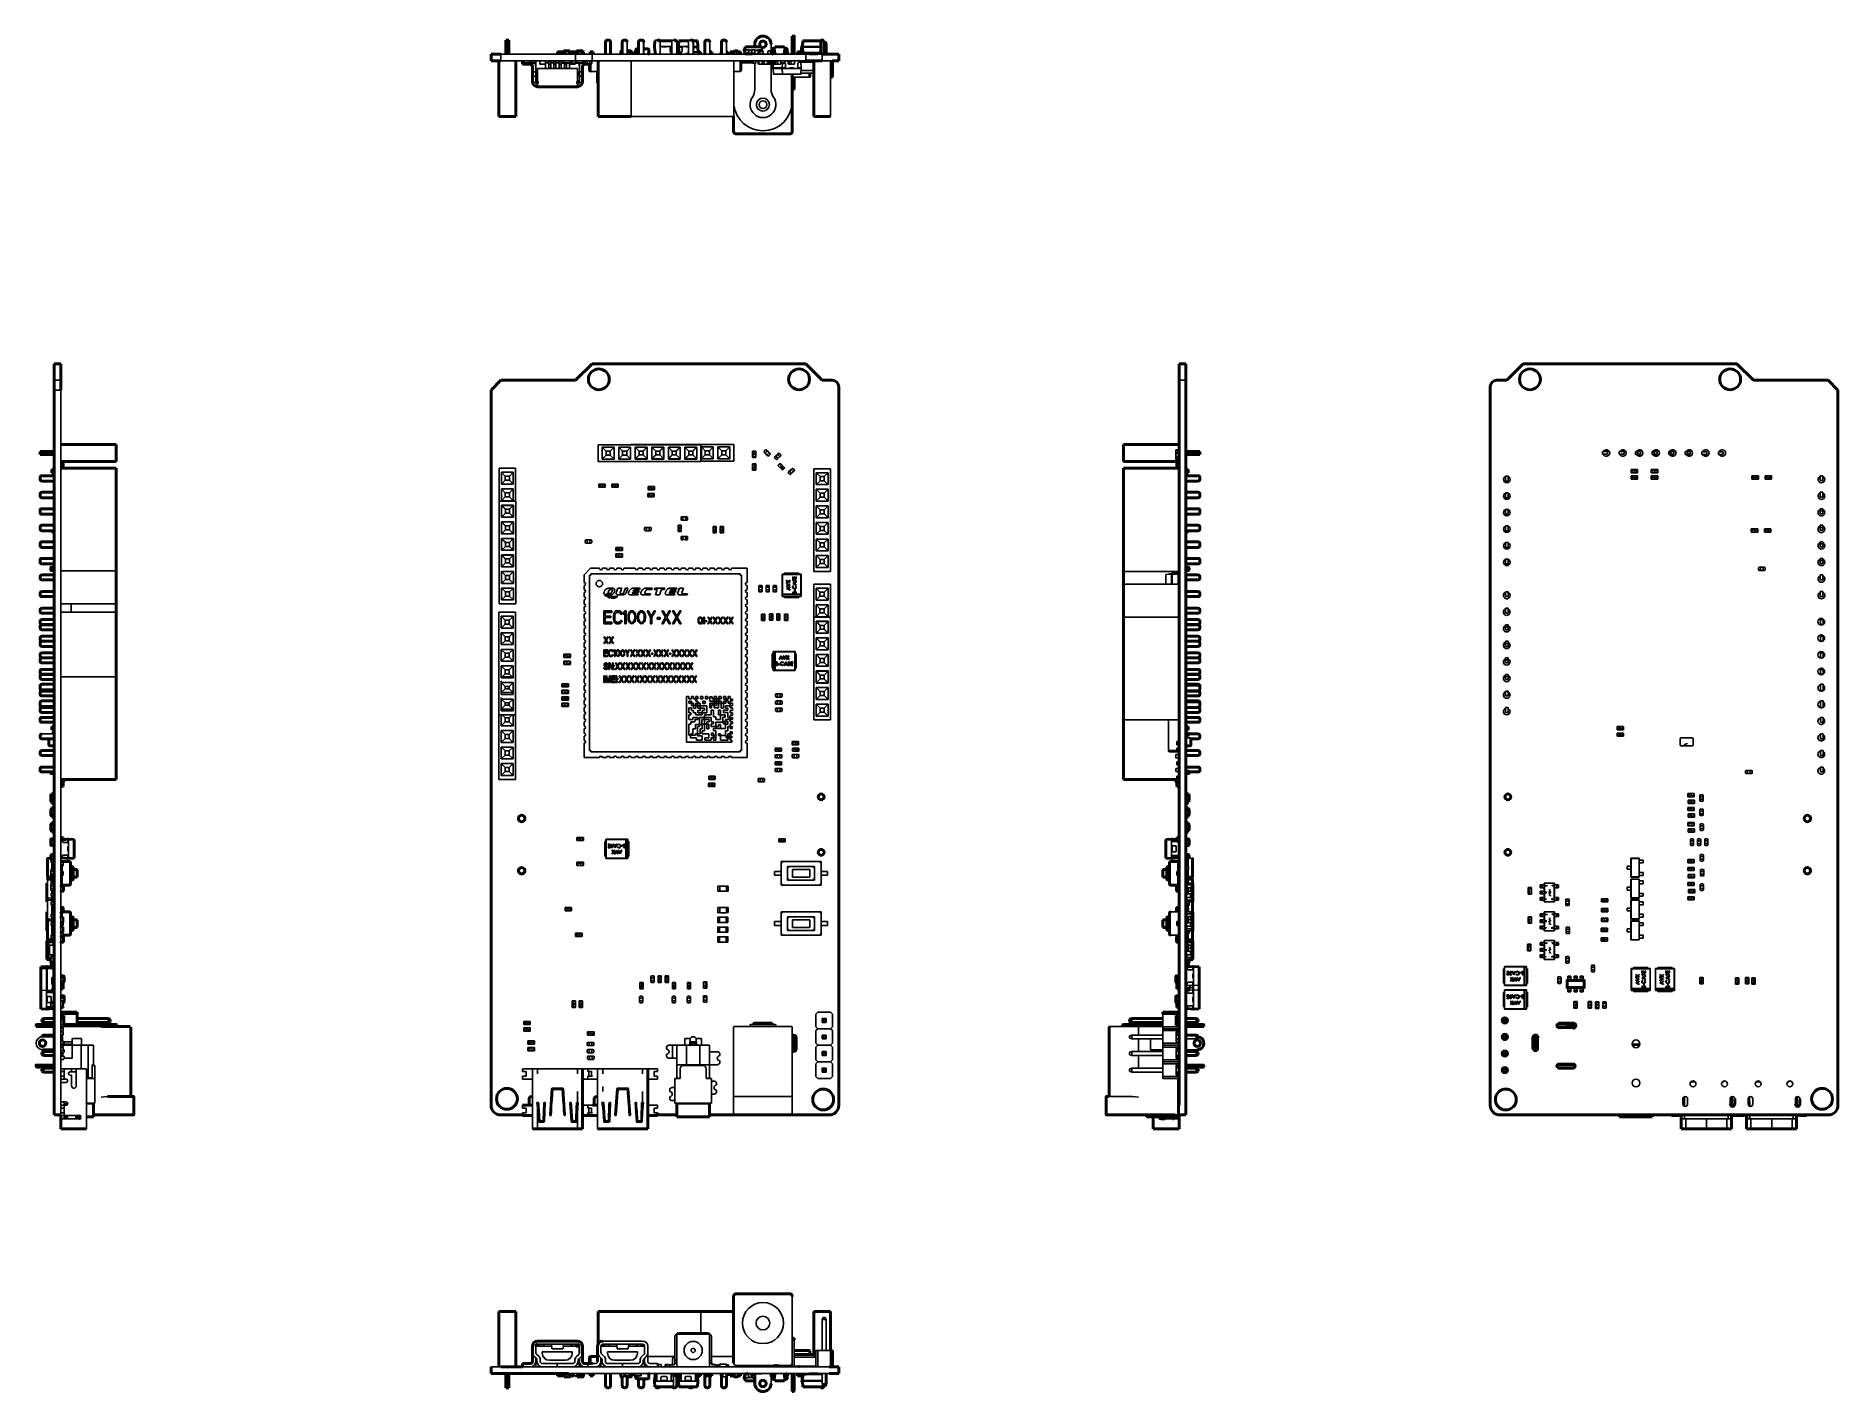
# Model space of a CAD drawing. Header units: millimetres. Extents: x 345 to 622, y 294 to 502.
import ezdxf

# ---------------------------------------------------------------- set-up
doc = ezdxf.new("R2010")
doc.units = ezdxf.units.MM
doc.layers.add('Make2D$可见线$场景轮廓线', color=18, linetype='Continuous', lineweight=50, true_color=0x000000)
doc.layers.add('Make2D$可见线$曲线', color=18, linetype='Continuous', true_color=0x000000)

msp = doc.modelspace()

# ---------------------------------------------------------------- linework, layer by layer
at = {"layer": 'Make2D$可见线$场景轮廓线', "color": 251, "true_color": 0x4b4b4b}
for p, q in [((417.27, 501.39), (417.27, 501.09)), ((417.27, 501.39), (417.28, 501.39)), ((417.27, 499.24), (417.27, 501.09)), ((417.29, 501.39), (417.69, 501.39)), ((417.69, 501.39), (417.72, 501.39)), ((417.72, 501.09), (417.72, 501.39)), ((417.72, 501.39), (417.72, 501.09)), ((417.72, 501.09), (417.72, 499.25)), ((432.56, 501.09), (432.56, 499.24)), ((432.86, 501.39), (433.01, 501.39)), ((433.31, 499.24), (433.31, 501.09)), ((435.1, 501.09), (435.1, 499.24)), ((435.4, 501.39), (435.55, 501.39)), ((437.62, 501.09), (437.62, 499.24)), ((437.92, 501.39), (438.07, 501.39)), ((440.46, 501.39), (440.61, 501.39)), ((443, 501.39), (443.15, 501.39)), ((445.54, 501.39), (445.69, 501.39)), ((447.78, 501.09), (447.78, 499.24)), ((448.08, 501.39), (448.23, 501.39)), ((450.32, 501.09), (450.32, 499.25)), ((450.62, 501.39), (450.77, 501.39)), ((465.55, 501.39), (465.58, 501.39)), ((465.55, 501.39), (465.55, 501.09)), ((465.55, 499.25), (465.55, 501.09)), ((465.58, 501.39), (465.98, 501.39)), ((416.2, 489.69), (416.2, 498.19)), ((418.79, 498.19), (418.79, 489.69)), ((431.42, 489.69), (431.42, 498.19)), ((464.48, 489.69), (464.48, 498.19)), ((416.22, 489.69), (416.2, 489.69)), ((418.76, 489.69), (416.22, 489.69)), ((418.79, 489.69), (418.76, 489.69)), ((436.48, 489.69), (431.42, 489.69)), ((464.51, 489.69), (464.48, 489.69)), ((467.05, 489.69), (464.51, 489.69)), ((357.52, 439.38), (349.02, 439.38)), ((357.52, 439.38), (357.52, 439.35)), ((511.99, 436.84), (511.99, 439.38)), ((511.99, 439.38), (520.49, 439.38)), ((345.82, 438.31), (346.12, 438.31)), ((346.12, 438.31), (345.82, 438.31)), ((345.82, 438.28), (345.82, 438.31)), ((345.82, 437.88), (345.82, 438.28)), ((345.82, 437.88), (346.12, 437.88)), ((346.12, 438.31), (347.97, 438.31)), ((346.12, 437.88), (347.97, 437.88)), ((357.52, 436.81), (349.02, 436.81)), ((357.52, 439.35), (357.52, 436.81)), ((511.99, 436.81), (511.99, 436.83)), ((520.49, 436.81), (511.99, 436.81)), ((521.54, 438.31), (523.39, 438.31)), ((523.39, 437.88), (521.54, 437.88)), ((523.69, 438.31), (523.39, 438.31)), ((523.39, 437.88), (523.69, 437.88)), ((523.69, 438.31), (523.69, 437.9)), ((523.69, 437.91), (523.69, 437.88)), ((345.82, 434.16), (345.82, 434.31)), ((345.82, 434.08), (345.82, 434.16)), ((347.97, 434.61), (346.12, 434.61)), ((357.52, 435.75), (349.02, 435.75)), ((357.52, 435.75), (357.52, 420.01)), ((520.09, 435.75), (511.99, 435.75)), ((511.99, 435.67), (511.99, 435.75)), ((511.99, 419.93), (511.99, 435.67)), ((523.39, 434.61), (521.54, 434.61)), ((523.69, 434.31), (523.69, 434.23)), ((523.69, 434.23), (523.69, 434.08)), ((345.82, 431.62), (345.82, 431.77)), ((345.82, 431.54), (345.82, 431.62)), ((346.12, 433.78), (347.97, 433.78)), ((347.97, 432.07), (346.12, 432.07)), ((346.12, 431.24), (347.97, 431.24)), ((523.39, 433.78), (521.54, 433.78)), ((523.39, 432.07), (521.54, 432.07)), ((523.39, 431.24), (521.54, 431.24)), ((523.69, 431.77), (523.69, 431.69)), ((523.69, 431.69), (523.69, 431.54)), ((345.82, 429.08), (345.82, 429.23)), ((345.82, 429), (345.82, 429.08)), ((347.97, 429.55), (346.12, 429.55)), ((346.12, 428.7), (347.97, 428.7)), ((523.39, 429.55), (521.54, 429.55)), ((523.39, 428.7), (521.54, 428.7)), ((523.69, 429.25), (523.69, 429.15)), ((523.69, 429.15), (523.69, 429)), ((345.82, 426.54), (345.82, 426.69)), ((345.82, 426.46), (345.82, 426.54)), ((347.97, 427.01), (346.12, 427.01)), ((346.12, 426.16), (347.62, 426.16)), ((523.39, 427.01), (521.54, 427.01)), ((523.39, 426.16), (521.54, 426.16)), ((523.69, 426.71), (523.69, 426.61)), ((523.69, 426.61), (523.69, 426.46)), ((345.82, 424), (345.82, 424.15)), ((345.82, 423.92), (345.82, 423.99)), ((347.97, 424.47), (346.12, 424.47)), ((346.12, 423.62), (347.97, 423.62)), ((523.39, 424.47), (521.54, 424.47)), ((523.39, 423.62), (521.54, 423.62)), ((523.69, 424.17), (523.69, 424.07)), ((523.69, 424.07), (523.69, 423.92)), ((345.82, 421.46), (345.82, 421.61)), ((345.82, 421.38), (345.82, 421.46)), ((347.97, 421.93), (346.12, 421.93)), ((346.12, 421.08), (347.97, 421.08)), ((523.39, 421.93), (521.54, 421.93)), ((523.39, 421.08), (521.54, 421.08)), ((523.69, 421.63), (523.69, 421.53)), ((523.69, 421.53), (523.69, 421.38)), ((345.82, 418.94), (345.82, 419.09)), ((347.97, 419.39), (346.12, 419.39)), ((346.12, 418.64), (347.97, 418.64)), ((357.52, 420.01), (357.52, 414.95)), ((511.99, 417.96), (511.99, 419.93)), ((511.99, 412.9), (511.99, 417.96)), ((523.39, 419.39), (521.54, 419.39)), ((523.39, 418.64), (521.54, 418.64)), ((523.69, 419.09), (523.69, 418.94)), ((345.82, 416.4), (345.82, 416.55)), ((347.97, 416.85), (346.12, 416.85)), ((346.12, 416.07), (347.97, 416.07)), ((357.52, 414.95), (357.52, 413.68)), ((523.39, 416.85), (521.54, 416.85)), ((523.39, 416.07), (521.54, 416.07)), ((523.69, 416.52), (523.69, 416.37)), ((345.82, 413.83), (345.82, 413.98)), ((345.82, 412.09), (345.82, 412.24)), ((347.97, 414.28), (346.12, 414.28)), ((346.12, 413.53), (347.97, 413.53)), ((347.97, 412.54), (346.12, 412.54)), ((346.12, 411.79), (347.97, 411.79)), ((347.97, 411.76), (346.12, 411.76)), ((357.52, 413.68), (357.52, 403.78)), ((511.99, 397.16), (511.99, 412.9)), ((523.39, 414.28), (521.54, 414.28)), ((523.39, 413.53), (521.54, 413.53)), ((523.39, 412.54), (521.54, 412.54)), ((523.39, 411.79), (521.54, 411.79)), ((523.39, 411.76), (521.54, 411.76)), ((523.69, 413.98), (523.69, 413.83)), ((523.69, 412.24), (523.69, 412.09)), ((345.82, 411.29), (345.82, 411.44)), ((345.82, 409.55), (345.82, 409.7)), ((346.12, 410.99), (347.97, 410.99)), ((347.96, 410), (346.12, 410)), ((346.12, 409.25), (347.97, 409.25)), ((347.97, 409.22), (346.12, 409.22)), ((523.39, 410.99), (521.54, 410.99)), ((523.39, 410), (521.54, 410)), ((523.39, 409.25), (521.54, 409.25)), ((523.39, 409.22), (521.54, 409.22)), ((523.69, 411.46), (523.69, 411.31)), ((523.69, 409.7), (523.69, 409.55)), ((345.82, 408.75), (345.82, 408.9)), ((345.82, 407.01), (345.82, 407.16)), ((345.82, 406.21), (345.82, 406.36)), ((346.12, 408.45), (347.97, 408.45)), ((347.97, 407.46), (346.12, 407.46)), ((346.12, 406.71), (347.97, 406.71)), ((347.97, 406.68), (346.12, 406.68)), ((523.39, 408.45), (521.54, 408.45)), ((523.39, 407.46), (521.54, 407.46)), ((523.39, 406.71), (521.54, 406.71)), ((523.39, 406.68), (521.54, 406.68)), ((523.69, 408.92), (523.69, 408.77)), ((523.69, 407.16), (523.69, 407.01)), ((523.69, 406.38), (523.69, 406.23)), ((345.82, 404.47), (345.82, 404.62)), ((345.82, 403.67), (345.82, 403.82)), ((346.12, 405.91), (347.97, 405.91)), ((347.97, 404.92), (346.12, 404.92)), ((346.12, 404.17), (347.97, 404.17)), ((347.97, 404.14), (346.12, 404.14)), ((357.52, 403.78), (357.52, 388.04)), ((523.39, 405.91), (521.54, 405.91)), ((523.39, 404.92), (521.54, 404.92)), ((523.39, 404.17), (521.54, 404.17)), ((523.39, 404.14), (521.54, 404.14)), ((523.69, 404.62), (523.69, 404.47)), ((523.69, 403.84), (523.69, 403.69)), ((345.82, 402.19), (345.82, 402.34)), ((345.82, 401.93), (345.82, 402.08)), ((345.82, 401.15), (345.82, 401.3)), ((346.12, 403.37), (347.97, 403.37)), ((347.97, 402.64), (346.12, 402.64)), ((346.12, 401.63), (347.97, 401.63)), ((347.97, 401.6), (346.12, 401.6)), ((346.12, 400.85), (347.97, 400.85)), ((523.39, 403.37), (521.54, 403.37)), ((523.39, 402.64), (521.54, 402.64)), ((523.39, 401.63), (521.54, 401.63)), ((523.39, 401.6), (521.54, 401.6)), ((523.39, 400.85), (521.54, 400.85)), ((523.69, 402.34), (523.69, 402.19)), ((523.69, 402.08), (523.69, 401.93)), ((523.69, 401.3), (523.69, 401.15)), ((345.82, 399.65), (345.82, 399.8)), ((345.82, 399.39), (345.82, 399.54)), ((345.82, 398.61), (345.82, 398.76)), ((347.97, 400.1), (346.12, 400.1)), ((346.12, 399.09), (347.97, 399.09)), ((347.97, 399.06), (346.12, 399.06)), ((346.12, 398.31), (347.97, 398.31)), ((523.39, 400.1), (521.54, 400.1)), ((523.39, 399.09), (521.54, 399.09)), ((523.39, 399.06), (521.54, 399.06)), ((523.39, 398.31), (521.54, 398.31)), ((523.69, 399.8), (523.69, 399.65)), ((523.69, 399.54), (523.69, 399.39)), ((523.69, 398.76), (523.69, 398.61)), ((345.82, 397.11), (345.82, 397.26)), ((347.97, 397.56), (346.12, 397.56)), ((346.12, 396.81), (347.97, 396.81)), ((511.99, 388.04), (511.99, 397.16)), ((523.39, 397.56), (521.54, 397.56)), ((523.39, 396.81), (521.54, 396.81)), ((523.69, 397.26), (523.69, 397.11)), ((345.82, 394.57), (345.82, 394.72)), ((346.12, 394.27), (347.97, 394.27)), ((347.97, 392.48), (346.12, 392.48)), ((523.39, 392.48), (521.54, 392.48)), ((523.39, 395.02), (521.89, 395.02)), ((523.39, 394.27), (522.32, 394.27)), ((523.69, 394.72), (523.69, 394.57)), ((345.82, 392.03), (345.82, 392.18)), ((345.82, 389.49), (345.82, 389.64)), ((346.12, 391.73), (347.97, 391.73)), ((347.97, 389.94), (346.12, 389.94)), ((523.39, 391.73), (521.54, 391.73)), ((523.39, 389.94), (521.54, 389.94)), ((523.69, 392.18), (523.69, 392.03)), ((523.69, 389.64), (523.69, 389.49)), ((346.12, 389.19), (347.97, 389.19)), ((357.52, 388.04), (349.02, 388.04)), ((511.99, 388.04), (519.99, 388.04)), ((523.39, 389.19), (522.04, 389.19)), ((416.2, 306.51), (418.74, 306.51)), ((416.2, 306.51), (416.2, 298.01)), ((418.74, 306.51), (418.79, 306.51)), ((418.79, 306.51), (418.79, 298.01)), ((431.42, 306.51), (447.16, 306.51)), ((431.42, 306.51), (431.42, 301.53)), ((447.16, 306.51), (452.18, 306.51)), ((464.48, 306.51), (464.51, 306.51)), ((464.48, 306.51), (464.48, 299.88)), ((464.51, 306.51), (467.05, 306.51)), ((467.05, 306.51), (467.05, 300.51)), ((417.27, 295.11), (417.27, 296.96)), ((417.72, 295.11), (417.72, 296.96)), ((432.56, 295.11), (432.56, 296.96)), ((433.31, 295.11), (433.31, 296.96)), ((435.1, 295.11), (435.1, 296.46)), ((435.85, 295.11), (435.85, 296.46)), ((437.62, 295.11), (437.62, 296.18)), ((438.39, 295.11), (438.39, 296.18)), ((440.16, 296.81), (440.16, 296.96)), ((443.47, 295.11), (443.47, 296.61)), ((447.78, 295.11), (447.78, 296.96)), ((448.53, 295.11), (448.53, 296.61)), ((450.32, 295.11), (450.32, 296.96)), ((451.07, 295.11), (451.07, 296.61)), ((464.48, 298.11), (464.48, 298.01)), ((465.55, 296.84), (465.55, 296.96)), ((417.27, 295.11), (417.27, 294.81)), ((417.27, 294.81), (417.27, 295.11)), ((417.67, 294.81), (417.27, 294.81)), ((417.72, 294.81), (417.67, 294.81)), ((417.72, 294.81), (417.72, 295.11)), ((433.01, 294.81), (432.86, 294.81)), ((435.55, 294.81), (435.4, 294.81)), ((438.09, 294.81), (437.94, 294.81)), ((440.63, 294.81), (440.48, 294.81)), ((443.17, 294.81), (443.02, 294.81)), ((445.71, 294.81), (445.56, 294.81)), ((448.23, 294.81), (448.08, 294.81)), ((450.77, 294.81), (450.62, 294.81)), ((465.55, 294.93), (465.55, 294.81)), ((465.57, 294.81), (465.55, 294.81)), ((465.98, 294.81), (465.58, 294.81)), ((465.98, 294.81), (465.98, 294.93))]:
    msp.add_line(p, q, dxfattribs=at)
at = {"layer": 'Make2D$可见线$场景轮廓线', "color": 254, "true_color": 0xcad1ee}
for p, q in [((440.05, 500.41), (440.1, 501.27)), ((440.05, 500.31), (440.05, 500.41)), ((440.05, 500.31), (440.13, 499.46)), ((440.1, 501.27), (440.22, 501.27)), ((440.85, 501.27), (442.76, 501.27)), ((443.75, 500.41), (443.8, 501.27)), ((443.75, 500.31), (443.75, 500.41)), ((443.75, 500.31), (443.83, 499.46)), ((443.8, 501.27), (445.3, 501.27)), ((445.93, 501.27), (446.64, 501.27)), ((446.68, 500.41), (446.64, 501.27)), ((446.67, 500.24), (446.68, 500.31)), ((446.68, 500.41), (446.68, 500.31)), ((462.59, 500.27), (462.59, 499.59)), ((462.69, 499.44), (462.69, 500.27)), ((462.74, 500.41), (462.73, 500.41)), ((462.78, 501.27), (462.74, 500.41)), ((462.74, 500.31), (462.81, 499.46)), ((463.08, 501.27), (462.78, 501.27)), ((463.08, 501.27), (465.55, 501.27)), ((465.98, 501.27), (466.09, 501.27)), ((466.1, 501.13), (466.23, 501.13)), ((466.38, 500.81), (466.23, 501.13)), ((466.38, 500.81), (466.38, 499.24)), ((443.93, 499.36), (444.12, 499.36)), ((443.97, 499.36), (444.07, 499.26)), ((444.07, 499.26), (444.12, 499.26)), ((462.23, 498.17), (462.18, 498.17)), ((462.33, 498.07), (462.23, 498.17)), ((463.29, 499.34), (462.79, 499.34)), ((462.91, 499.36), (465.55, 499.36)), ((463.29, 499.24), (463.29, 499.34)), ((463.84, 499.26), (465.04, 499.26)), ((467.35, 498.19), (467.35, 495.69)), ((467.35, 495.69), (467.05, 495.69)), ((350.09, 378.88), (349.37, 378.81)), ((350.09, 378.88), (350.19, 378.88)), ((350.19, 378.88), (351.05, 378.83)), ((351.05, 378.83), (351.05, 375.99)), ((518.46, 378.83), (519.32, 378.88)), ((518.46, 378.83), (518.46, 375.99)), ((519.42, 378.88), (519.32, 378.88)), ((520.14, 378.81), (519.42, 378.88)), ((349.04, 376.31), (349.04, 376.26)), ((349.14, 376.16), (349.04, 376.26)), ((349.23, 376.02), (350.09, 375.95)), ((350.19, 375.95), (350.09, 375.95)), ((350.19, 375.95), (351.05, 375.99)), ((519.32, 375.95), (518.46, 375.99)), ((519.42, 375.95), (519.32, 375.95)), ((519.42, 375.95), (520.27, 376.02)), ((520.49, 376.31), (519.46, 376.31)), ((520.37, 376.12), (520.37, 376.31)), ((520.47, 376.26), (520.37, 376.16)), ((520.47, 376.26), (520.47, 376.31)), ((345.94, 359.33), (346.8, 359.38)), ((345.94, 359.33), (345.94, 359.03)), ((346.9, 359.38), (346.8, 359.38)), ((347.47, 359.33), (346.9, 359.38)), ((522.61, 359.38), (521.75, 359.3)), ((522.61, 359.38), (522.71, 359.38)), ((522.71, 359.38), (523.57, 359.33)), ((523.57, 359.33), (523.57, 356.49)), ((345.94, 356.02), (345.94, 359.03)), ((347.85, 355.85), (347.85, 356.67)), ((523.57, 356.49), (523.57, 356.02)), ((345.94, 356.02), (345.94, 355.72)), ((345.94, 355.72), (345.94, 352.89)), ((347.76, 355.7), (347.47, 355.73)), ((347.97, 356.23), (347.87, 356.23)), ((347.95, 355.41), (347.95, 355.46)), ((521.56, 356.23), (521.54, 356.23)), ((521.54, 355.53), (521.59, 355.53)), ((521.56, 355.46), (521.56, 355.41)), ((521.64, 355.83), (521.64, 356.16)), ((521.66, 356.16), (521.66, 355.85)), ((521.75, 355.75), (522.04, 355.73)), ((523.57, 355.73), (523.57, 356.02)), ((523.57, 355.73), (523.57, 352.89)), ((346.8, 352.85), (345.94, 352.89)), ((346.4, 351.41), (346.08, 351.26)), ((346.08, 350.96), (346.08, 351.26)), ((346.08, 350.96), (346.4, 350.81)), ((347.97, 351.41), (346.4, 351.41)), ((346.9, 352.85), (346.8, 352.85)), ((346.9, 352.85), (347.76, 352.92)), ((351.52, 352.38), (349.02, 352.38)), ((349.46, 351.88), (349.02, 351.88)), ((349.46, 351.41), (349.02, 351.41)), ((349.46, 350.47), (349.46, 351.88)), ((351.52, 352.38), (351.52, 352.08)), ((351.52, 352.08), (351.52, 350.46)), ((351.52, 351.41), (356.28, 351.41)), ((356.6, 351.26), (356.28, 351.41)), ((356.28, 350.81), (356.6, 350.96)), ((356.6, 350.96), (356.6, 351.26)), ((512.91, 351.26), (513.23, 351.41)), ((512.91, 351.26), (512.91, 350.96)), ((513.23, 350.81), (512.91, 350.96)), ((513.23, 351.41), (517.99, 351.41)), ((517.99, 352.08), (517.99, 352.38)), ((517.99, 352.38), (520.49, 352.38)), ((520.05, 351.88), (520.05, 350.34)), ((520.49, 351.88), (520.05, 351.88)), ((520.49, 351.41), (520.05, 351.41)), ((523.11, 351.41), (521.54, 351.41)), ((521.75, 352.92), (522.61, 352.85)), ((522.71, 352.85), (522.61, 352.85)), ((522.71, 352.85), (523.57, 352.89)), ((523.11, 351.41), (523.43, 351.26)), ((523.43, 350.96), (523.11, 350.81)), ((523.43, 351.26), (523.43, 350.96)), ((346.4, 348.87), (346.08, 348.72)), ((346.08, 348.6), (346.08, 348.72)), ((346.4, 350.81), (347.97, 350.81)), ((347.97, 348.87), (346.4, 348.87)), ((349.37, 350.81), (349.46, 350.81)), ((356.28, 350.81), (351.52, 350.81)), ((513.23, 350.81), (517.99, 350.81)), ((523.11, 350.81), (521.54, 350.81)), ((523.11, 348.87), (521.54, 348.87)), ((523.11, 348.87), (523.43, 348.72)), ((523.43, 348.72), (523.43, 348.42)), ((346.4, 346.33), (346.08, 346.18)), ((346.08, 345.88), (346.08, 346.18)), ((346.08, 345.88), (346.4, 345.73)), ((347.97, 346.33), (346.4, 346.33)), ((346.4, 345.73), (347.97, 345.73)), ((445.53, 347.46), (445.53, 347.31)), ((446.43, 347.46), (446.43, 347.31)), ((523.11, 346.33), (521.54, 346.33)), ((523.11, 345.73), (521.54, 345.73)), ((523.11, 346.33), (523.43, 346.18)), ((523.43, 345.88), (523.11, 345.73)), ((523.43, 346.18), (523.43, 345.88)), ((590.09, 347.46), (590.09, 347.31)), ((590.99, 347.31), (590.99, 347.46)), ((346.4, 343.79), (346.08, 343.64)), ((346.08, 343.34), (346.08, 343.64)), ((346.08, 343.34), (346.4, 343.19)), ((347.97, 343.79), (346.4, 343.79)), ((346.4, 343.19), (347.97, 343.19)), ((523.11, 343.79), (521.54, 343.79)), ((523.11, 343.19), (521.54, 343.19)), ((523.11, 343.79), (523.43, 343.64)), ((523.43, 343.34), (523.11, 343.19)), ((523.43, 343.64), (523.43, 343.34)), ((354.02, 336.31), (354.02, 338.31)), ((443.48, 336.31), (443.48, 338.31)), ((448.48, 336.31), (448.48, 338.31)), ((349.02, 336.51), (349.02, 336.51)), ((349.52, 336.31), (350.02, 336.31)), ((351.32, 336.31), (352.01, 336.31)), ((352.97, 336.31), (354.02, 336.31)), ((443.48, 336.31), (448.48, 336.31)), ((515.49, 336.31), (515.49, 336.62)), ((515.49, 336.31), (520.49, 336.31)), ((520.49, 336.61), (520.49, 336.31)), ((588.04, 336.61), (588.04, 336.31)), ((588.04, 336.31), (593.04, 336.31)), ((593.04, 336.31), (593.04, 336.61)), ((467.05, 300.51), (467.35, 300.51)), ((467.35, 300.51), (467.35, 298.01)), ((440.13, 296.75), (440.05, 295.89)), ((440.05, 295.89), (440.05, 295.79)), ((440.1, 294.93), (440.05, 295.79)), ((443.83, 296.75), (443.75, 295.89)), ((443.75, 295.89), (443.75, 295.79)), ((443.8, 294.93), (443.75, 295.79)), ((444.07, 296.94), (443.97, 296.84)), ((444.12, 296.94), (444.07, 296.94)), ((446.68, 295.89), (446.61, 296.74)), ((446.68, 295.79), (446.64, 294.93)), ((446.68, 295.89), (446.68, 295.79)), ((462.2, 298.03), (462.23, 298.03)), ((462.23, 298.03), (462.33, 298.13)), ((462.69, 295.94), (462.69, 296.76)), ((462.73, 295.79), (462.74, 295.79)), ((462.81, 296.75), (462.74, 295.89)), ((462.74, 295.79), (462.78, 294.93)), ((462.79, 296.86), (463.29, 296.86)), ((463.29, 296.86), (463.29, 296.96)), ((465.04, 296.94), (463.84, 296.94)), ((466.38, 295.39), (466.38, 296.96)), ((440.1, 294.93), (442.94, 294.93)), ((443.8, 294.93), (446.64, 294.93)), ((463.08, 294.93), (462.78, 294.93)), ((462.78, 294.93), (462.79, 294.93)), ((466.09, 294.93), (463.08, 294.93)), ((466.23, 295.07), (465.93, 295.07)), ((466.1, 295.07), (466.09, 294.93)), ((466.23, 295.07), (466.38, 295.39))]:
    msp.add_line(p, q, dxfattribs=at)
at = {"layer": 'Make2D$可见线$场景轮廓线', "color": 254, "true_color": 0xcbd2ef}
for p, q in [((446.71, 500.23), (446.74, 499.59)), ((419.83, 497.69), (419.83, 498.19)), ((421.03, 497.69), (419.83, 497.69)), ((421.33, 497.39), (421.33, 496.54)), ((429.03, 496.54), (429.03, 497.39)), ((429.53, 497.69), (429.33, 497.69)), ((446.71, 499.31), (446.72, 499.31)), ((446.74, 499.66), (446.8, 499.66)), ((446.8, 499.53), (446.74, 499.53)), ((446.91, 499.33), (446.84, 499.51)), ((446.96, 499.56), (447.03, 499.38)), ((447.06, 499.35), (447.32, 499.35)), ((447.32, 499.35), (447.32, 499.22)), ((421.33, 496.54), (421.33, 495.84)), ((421.33, 495.84), (421.33, 495.04)), ((422.13, 495.04), (421.84, 495.04)), ((422.13, 494.74), (422.13, 495.04)), ((428.52, 495.04), (428.23, 495.04)), ((428.23, 494.74), (428.23, 495.04)), ((429.03, 495.84), (429.03, 496.54)), ((429.03, 495.04), (429.03, 495.84)), ((431.33, 496.59), (431.33, 496.54)), ((431.33, 496.54), (431.33, 495.84)), ((431.33, 495.84), (431.33, 495.04)), ((428.23, 494.24), (422.13, 494.24)), ((346.97, 373.1), (346.97, 375.93)), ((346.98, 375.94), (347.47, 375.96)), ((522.54, 375.93), (522.54, 373.1)), ((347.62, 373.05), (346.98, 373.08)), ((347.99, 375.24), (347.86, 375.24)), ((347.97, 374.73), (347.89, 374.73)), ((521.65, 374.73), (521.52, 374.73)), ((521.54, 375.24), (521.62, 375.24)), ((522.53, 373.08), (521.89, 373.05)), ((346.98, 372.74), (347.62, 372.77)), ((347.62, 372.77), (347.89, 372.76)), ((347.9, 372.49), (347.9, 372.74)), ((521.62, 372.49), (521.54, 372.49)), ((521.61, 372.74), (521.61, 372.16)), ((521.62, 372.76), (521.89, 372.77)), ((521.89, 372.77), (522.53, 372.74)), ((522.54, 372.73), (522.54, 372.16)), ((347.97, 368.33), (347.89, 368.33)), ((521.65, 368.33), (521.52, 368.33)), ((521.61, 368.7), (521.61, 368.34)), ((522.54, 369.26), (522.54, 367.76)), ((346.97, 363.5), (346.97, 366.33)), ((347.9, 364.18), (347.9, 365.64)), ((522.54, 364.86), (522.54, 363.5)), ((347.62, 363.45), (346.98, 363.48)), ((347.99, 364.18), (347.86, 364.18)), ((521.62, 364.18), (521.54, 364.18)), ((521.61, 364.42), (521.61, 363.76)), ((522.53, 363.48), (521.89, 363.45)), ((429.03, 334.51), (429.03, 343.71)), ((439.03, 334.51), (439.03, 343.71)), ((421.03, 338.11), (419.83, 338.11)), ((421.03, 338.11), (421.33, 338.11)), ((431.03, 338.11), (430.53, 338.11)), ((431.03, 338.11), (431.33, 338.11)), ((605.19, 338.61), (605.19, 339.4)), ((605.19, 338.36), (605.19, 338.61)), ((605.19, 338.11), (605.19, 338.36)), ((605.66, 338.11), (605.49, 338.11)), ((615.19, 338.61), (615.19, 339.4)), ((615.19, 338.36), (615.19, 338.61)), ((615.19, 338.11), (615.19, 338.36)), ((615.67, 338.11), (615.49, 338.11)), ((349.02, 336.51), (349.02, 336.62)), ((349.02, 336.51), (349.02, 336.02)), ((349.02, 336.01), (349.02, 334.51)), ((349.82, 334.51), (349.02, 334.51)), ((349.82, 334.51), (350.08, 334.51)), ((350.29, 334.51), (350.08, 334.51)), ((350.29, 334.51), (350.67, 334.51)), ((350.67, 334.51), (351.24, 334.51)), ((352.17, 334.51), (351.24, 334.51)), ((352.17, 334.51), (352.97, 334.51)), ((419.83, 336.51), (421.03, 336.51)), ((421.03, 336.51), (421.33, 336.51)), ((421.33, 334.51), (422.13, 334.51)), ((422.13, 334.51), (428.23, 334.51)), ((428.23, 334.51), (429.03, 334.51)), ((429.33, 336.51), (429.03, 336.51)), ((429.33, 336.51), (430.53, 336.51)), ((430.53, 336.51), (431.03, 336.51)), ((431.03, 336.51), (431.33, 336.51)), ((431.33, 334.51), (432.13, 334.51)), ((432.13, 334.51), (438.23, 334.51)), ((438.23, 334.51), (439.03, 334.51)), ((439.33, 336.51), (439.03, 336.51)), ((439.33, 336.51), (440.53, 336.51)), ((440.53, 336.51), (440.53, 336.96)), ((516.54, 334.51), (516.54, 336.31)), ((516.54, 334.51), (517.34, 334.51)), ((518.37, 334.51), (517.34, 334.51)), ((517.74, 336.01), (518.37, 336.01)), ((518.19, 336.01), (518.19, 336.31)), ((518.37, 334.51), (518.93, 334.51)), ((519.31, 334.51), (518.93, 334.51)), ((519.52, 334.51), (519.31, 334.51)), ((519.49, 336.01), (519.49, 336.31)), ((519.69, 336.01), (519.52, 336.01)), ((519.52, 334.51), (519.69, 334.51)), ((519.69, 334.51), (520.49, 334.51)), ((519.99, 336.02), (519.99, 336.31)), ((520.49, 336.02), (520.49, 336.31)), ((520.49, 334.51), (520.49, 336.01)), ((595.99, 336.61), (595.99, 336.51)), ((595.99, 336.51), (597.19, 336.51)), ((597.49, 336.51), (597.49, 336.26)), ((597.49, 336.26), (597.49, 336.01)), ((597.49, 336.01), (597.49, 334.51)), ((597.49, 334.51), (597.72, 334.51)), ((598.1, 334.51), (597.72, 334.51)), ((598.19, 334.51), (598.1, 334.51)), ((598.19, 334.51), (598.99, 334.51)), ((598.99, 334.51), (601.38, 334.51)), ((601.39, 334.51), (603.69, 334.51)), ((604.49, 334.51), (603.69, 334.51)), ((604.57, 334.51), (604.49, 334.51)), ((604.57, 334.51), (604.95, 334.51)), ((604.95, 334.51), (605.19, 334.51)), ((605.19, 336.26), (605.19, 336.51)), ((605.19, 336.01), (605.19, 336.26)), ((605.19, 334.51), (605.19, 336.01)), ((605.49, 336.51), (606.69, 336.51)), ((606.69, 336.51), (607.19, 336.51)), ((607.49, 336.51), (607.49, 336.26)), ((607.49, 336.26), (607.49, 336.01)), ((607.49, 336.01), (607.49, 334.51)), ((607.49, 334.51), (607.72, 334.51)), ((608.1, 334.51), (607.72, 334.51)), ((608.19, 334.51), (608.1, 334.51)), ((608.19, 334.51), (608.99, 334.51)), ((608.99, 334.51), (611.38, 334.51)), ((611.39, 334.51), (613.69, 334.51)), ((614.49, 334.51), (613.69, 334.51)), ((614.57, 334.51), (614.49, 334.51)), ((614.57, 334.51), (614.95, 334.51)), ((614.95, 334.51), (615.19, 334.51)), ((615.19, 336.26), (615.19, 336.51)), ((615.19, 336.01), (615.19, 336.26)), ((615.19, 334.51), (615.19, 336.01)), ((615.49, 336.51), (616.69, 336.51)), ((616.69, 336.51), (616.69, 336.61)), ((422.13, 301.96), (428.23, 301.96)), ((422.13, 301.16), (422.13, 301.46)), ((428.23, 301.16), (428.23, 301.46)), ((419.83, 298.01), (419.83, 298.51)), ((419.83, 298.51), (421.03, 298.51)), ((421.33, 301.16), (421.33, 300.23)), ((421.33, 300.23), (421.33, 298.81)), ((428.52, 301.16), (428.04, 301.16)), ((429.03, 300.13), (429.03, 301.16)), ((429.03, 298.81), (429.03, 300.13)), ((429.33, 298.51), (430.53, 298.51)), ((431.33, 301.16), (431.33, 300.23)), ((431.33, 300.23), (431.33, 298.81)), ((446.72, 296.89), (446.46, 296.89)), ((446.7, 295.96), (446.67, 295.96)), ((446.73, 296.88), (446.74, 296.61)), ((446.74, 296.67), (446.8, 296.67)), ((446.8, 296.54), (446.74, 296.54)), ((446.84, 296.7), (446.91, 296.88)), ((447.03, 296.83), (446.96, 296.64)), ((447.32, 296.85), (447.06, 296.85)), ((447.32, 296.98), (447.32, 296.85))]:
    msp.add_line(p, q, dxfattribs=at)
at = {"layer": 'Make2D$可见线$场景轮廓线', "color": 9, "true_color": 0xc0c0c0}
for p, q in [((454, 500.35), (453.82, 499.84)), ((456.42, 500.35), (454, 500.35)), ((425.16, 499.59), (425.26, 499.59)), ((425.16, 499.24), (425.16, 499.59)), ((425.26, 499.59), (426.06, 499.59)), ((426.06, 499.59), (426.16, 499.59)), ((427.16, 499.59), (427.26, 499.59)), ((427.16, 499.24), (427.16, 499.59)), ((427.26, 499.59), (428.06, 499.59)), ((428.06, 499.59), (428.16, 499.59)), ((429.13, 499.59), (429.16, 499.59)), ((429.15, 498.19), (429.15, 497.84)), ((429.16, 499.24), (429.16, 499.59)), ((430.17, 499.59), (430.67, 499.59)), ((430.17, 499.59), (430.17, 499.24)), ((430.67, 499.24), (430.67, 499.59)), ((436.91, 499.59), (436.95, 499.59)), ((436.91, 499.24), (436.91, 499.59)), ((436.95, 499.59), (437.01, 499.59)), ((437, 499.59), (437.1, 499.59)), ((437.1, 499.59), (437.18, 499.59)), ((443.45, 499.59), (443.5, 499.59)), ((443.5, 499.59), (443.6, 499.59)), ((443.6, 499.59), (443.6, 499.24)), ((448.53, 499.59), (448.75, 499.59)), ((448.75, 499.59), (448.85, 499.59)), ((448.85, 499.59), (448.85, 499.24)), ((450.25, 499.24), (450.25, 499.59)), ((450.25, 499.59), (450.32, 499.59)), ((451.07, 499.59), (451.15, 499.59)), ((451.15, 499.59), (451.25, 499.59)), ((451.25, 499.59), (451.31, 499.59)), ((451.31, 499.59), (451.31, 499.24)), ((451.67, 499.59), (452.17, 499.59)), ((451.67, 499.59), (451.67, 499.24)), ((452.17, 499.24), (452.17, 499.59)), ((452.76, 499.59), (453.26, 499.59)), ((453.26, 499.24), (453.26, 499.59)), ((453.82, 499.84), (453.82, 499.77)), ((453.82, 499.77), (453.95, 499.26)), ((453.95, 499.26), (454.03, 499.26)), ((454.49, 499.26), (454.03, 499.26)), ((454.49, 499.26), (454.98, 499.26)), ((454.96, 499.26), (454.96, 499.24)), ((455.08, 498.19), (455.08, 497.84)), ((458, 499.36), (457.84, 499.36)), ((458.11, 500.03), (458.05, 499.41)), ((458.44, 500.08), (458.16, 500.08)), ((458.17, 499.28), (458.22, 499.9)), ((458.27, 499.95), (458.44, 499.95)), ((460.32, 500.08), (460.04, 500.08)), ((460.04, 499.95), (460.2, 499.95)), ((460.25, 499.9), (460.31, 499.28)), ((460.42, 499.41), (460.37, 500.03)), ((460.64, 499.36), (460.47, 499.36)), ((460.64, 499.23), (460.64, 499.36)), ((461.99, 499.59), (461.99, 499.24)), ((461.99, 499.59), (462.49, 499.59)), ((462.2, 498.19), (462.2, 498.17)), ((462.49, 499.59), (462.59, 499.59)), ((347.62, 435.07), (347.62, 435.57)), ((347.97, 435.57), (347.62, 435.57)), ((347.62, 435.07), (347.97, 435.07)), ((349.37, 436.53), (349.02, 436.53)), ((349.37, 436.53), (349.37, 436.44)), ((349.37, 436.44), (349.37, 436.34)), ((349.37, 436.34), (349.37, 435.75)), ((520.14, 436.53), (520.49, 436.53)), ((520.14, 436.46), (520.14, 436.53)), ((520.14, 435.89), (520.14, 436.46)), ((520.14, 435.82), (520.14, 435.89)), ((521.89, 435.57), (521.54, 435.57)), ((521.54, 435.07), (521.89, 435.07)), ((521.89, 435.57), (521.89, 435.07)), ((347.62, 425.96), (347.62, 426.24)), ((347.62, 425.96), (347.97, 425.96)), ((521.54, 425.96), (521.89, 425.96)), ((521.89, 426.16), (521.89, 425.96)), ((347.62, 395.66), (347.62, 396.16)), ((347.97, 396.16), (347.62, 396.16)), ((347.62, 395.66), (347.97, 395.66)), ((347.97, 395.16), (347.62, 395.16)), ((347.62, 395.02), (347.62, 395.16)), ((521.89, 396.16), (521.54, 396.16)), ((521.54, 395.66), (521.89, 395.66)), ((521.89, 395.16), (521.54, 395.16)), ((521.89, 396.16), (521.89, 395.66)), ((521.89, 395.16), (521.89, 394.66)), ((349.37, 387.46), (349.02, 387.46)), ((349.02, 386.96), (349.37, 386.96)), ((349.37, 387.46), (349.37, 386.96)), ((520.49, 387.46), (520.14, 387.46)), ((520.14, 386.96), (520.14, 387.46)), ((520.14, 386.96), (520.49, 386.96)), ((347.97, 385.87), (347.62, 385.87)), ((347.62, 385.7), (347.62, 385.87)), ((347.62, 384.36), (347.62, 384.7)), ((347.62, 384.36), (347.97, 384.36)), ((521.89, 385.87), (521.54, 385.87)), ((521.54, 384.36), (521.89, 384.36)), ((521.89, 385.87), (521.89, 385.37)), ((347.97, 383.77), (347.62, 383.77)), ((347.62, 383.5), (347.62, 383.77)), ((347.62, 382.26), (347.62, 382.5)), ((347.62, 382.26), (347.97, 382.26)), ((347.97, 381.46), (347.62, 381.46)), ((347.62, 381.23), (347.62, 381.46)), ((521.89, 383.77), (521.54, 383.77)), ((521.54, 382.26), (521.89, 382.26)), ((521.89, 381.46), (521.54, 381.46)), ((521.89, 383.77), (521.89, 383.27)), ((521.89, 381.46), (521.89, 380.96)), ((347.62, 379.96), (347.62, 380.24)), ((347.62, 379.96), (347.97, 379.96)), ((349.37, 379.17), (349.02, 379.17)), ((349.37, 379.17), (349.37, 378.67)), ((520.14, 378.96), (520.14, 379.17)), ((520.49, 379.17), (520.14, 379.17)), ((521.54, 379.96), (521.89, 379.96)), ((347.62, 372.96), (347.62, 373.25)), ((349.02, 374.86), (349.37, 374.86)), ((520.49, 375.36), (520.39, 375.36)), ((520.39, 374.86), (520.49, 374.86)), ((521.89, 373.05), (521.89, 372.96)), ((347.62, 372.96), (347.97, 372.96)), ((349.3, 371.71), (349.03, 371.71)), ((349.03, 370.91), (349.3, 370.91)), ((520.48, 371.71), (520.21, 371.71)), ((520.21, 370.91), (520.48, 370.91)), ((521.54, 372.96), (521.89, 372.96)), ((349.37, 368.42), (349.02, 368.42)), ((349.03, 367.61), (349.3, 367.61)), ((349.37, 368.42), (349.37, 367.92)), ((520.49, 368.42), (520.2, 368.42)), ((520.48, 368.41), (520.21, 368.41)), ((520.39, 367.61), (520.48, 367.61)), ((349.03, 366.11), (349.3, 366.11)), ((520.48, 366.91), (520.39, 366.91)), ((520.39, 366.11), (520.48, 366.11)), ((520.48, 365.41), (520.39, 365.41)), ((349.02, 363.96), (349.37, 363.96)), ((349.03, 364.61), (349.3, 364.61)), ((349.3, 363.91), (349.03, 363.91)), ((349.03, 363.11), (349.3, 363.11)), ((520.14, 363.96), (520.14, 364.16)), ((520.14, 363.96), (520.49, 363.96)), ((520.48, 363.91), (520.21, 363.91)), ((520.21, 363.11), (520.48, 363.11)), ((520.39, 364.61), (520.48, 364.61)), ((520.49, 364.46), (520.39, 364.46)), ((347.97, 356.65), (347.62, 356.65)), ((347.95, 356.18), (347.95, 357.18)), ((349.02, 357.94), (349.37, 357.94)), ((349.37, 357.94), (349.37, 357.92)), ((349.37, 356.94), (349.37, 356.84)), ((349.37, 356.84), (349.37, 356.04)), ((520.14, 357.94), (520.49, 357.94)), ((520.14, 356.14), (520.14, 356.94)), ((521.56, 356.65), (521.54, 356.65)), ((347.77, 355.75), (347.62, 355.75)), ((347.85, 356.15), (347.87, 356.16)), ((349.37, 355.94), (349.02, 355.94)), ((349.37, 356.04), (349.37, 355.94)), ((520.14, 356.04), (520.14, 356.14)), ((520.14, 355.94), (520.14, 356.04)), ((520.49, 355.94), (520.14, 355.94)), ((520.14, 353.19), (520.14, 353.8)), ((521.66, 355.6), (521.66, 355.68)), ((521.74, 355.75), (521.89, 355.75)), ((347.97, 352.95), (347.62, 352.95)), ((349.37, 353.09), (349.02, 353.09)), ((349.37, 353.19), (349.37, 353.09)), ((520.14, 353.09), (520.14, 353.19)), ((520.49, 353.09), (520.14, 353.09)), ((521.69, 352.95), (521.54, 352.95)), ((520.14, 350.46), (520.14, 350.81)), ((425.16, 296.61), (425.16, 296.96)), ((425.26, 296.61), (425.16, 296.61)), ((425.36, 296.61), (425.26, 296.61)), ((426.15, 296.61), (425.36, 296.61)), ((427.16, 296.61), (427.16, 296.96)), ((427.26, 296.61), (427.16, 296.61)), ((427.36, 296.61), (427.26, 296.61)), ((427.67, 296.61), (427.36, 296.61)), ((429.16, 296.61), (428.66, 296.61)), ((429.15, 298.03), (429.15, 298.01)), ((429.16, 296.61), (429.16, 296.96)), ((430.17, 296.96), (430.17, 296.61)), ((430.67, 296.61), (430.17, 296.61)), ((430.67, 296.61), (430.67, 296.96)), ((436.91, 296.61), (436.91, 296.96)), ((437, 296.61), (436.91, 296.61)), ((437.1, 296.61), (437, 296.61)), ((443.5, 296.61), (442.92, 296.61)), ((443.6, 296.61), (443.5, 296.61)), ((443.6, 296.96), (443.6, 296.61)), ((446.7, 296.96), (446.7, 296.89)), ((448.75, 296.61), (447.95, 296.61)), ((448.85, 296.61), (448.75, 296.61)), ((448.85, 296.96), (448.85, 296.61)), ((450.25, 296.61), (450.25, 296.96)), ((450.31, 296.61), (450.25, 296.61)), ((451.21, 296.61), (451.04, 296.61)), ((451.31, 296.61), (451.21, 296.61)), ((451.31, 296.96), (451.31, 296.61)), ((451.67, 296.96), (451.67, 296.61)), ((452.17, 296.61), (451.67, 296.61)), ((452.17, 296.61), (452.17, 296.96)), ((453.26, 296.61), (452.76, 296.61)), ((453.26, 296.61), (453.26, 296.96)), ((453.82, 296.44), (453.95, 296.94)), ((453.82, 296.36), (453.82, 296.44)), ((453.82, 296.36), (454, 295.85)), ((454.03, 296.94), (453.95, 296.94)), ((454, 295.85), (455.43, 295.85)), ((454.49, 296.94), (454.03, 296.94)), ((454.96, 296.96), (454.96, 296.61)), ((455.09, 298.21), (455.09, 298.01)), ((456.37, 295.85), (456.42, 295.85)), ((456.42, 295.85), (456.45, 295.91)), ((457.95, 296.84), (458, 296.84)), ((458.05, 296.8), (458.11, 296.17)), ((458.16, 296.13), (458.44, 296.13)), ((458.22, 296.3), (458.17, 296.93)), ((458.19, 298.16), (458.19, 298.21)), ((458.44, 296.25), (458.27, 296.25)), ((460.2, 296.25), (460.04, 296.25)), ((460.04, 296.13), (460.32, 296.13)), ((460.31, 296.93), (460.25, 296.3)), ((460.37, 296.17), (460.42, 296.8)), ((460.47, 296.84), (460.64, 296.84)), ((460.64, 296.84), (460.64, 296.97)), ((461.99, 296.96), (461.99, 296.61)), ((462.09, 296.61), (461.99, 296.61)), ((462.59, 296.61), (462.09, 296.61))]:
    msp.add_line(p, q, dxfattribs=at)
at = {"layer": 'Make2D$可见线$场景轮廓线', "color": 7, "true_color": 0xffffff}
for p, q in [((455.43, 500.74), (455.43, 500.35)), ((461.18, 501.99), (461.43, 501.99)), ((461.18, 500.99), (461.18, 501.99)), ((461.18, 499.24), (461.18, 500.99)), ((461.48, 500.99), (461.48, 501.94)), ((461.48, 499.25), (461.48, 500.99)), ((455.08, 497.99), (453.39, 497.99)), ((458.27, 497.99), (458.18, 497.99)), ((461.18, 491.99), (461.18, 496.16)), ((461.48, 494.09), (461.48, 495.7)), ((461.18, 487.39), (461.18, 491.99)), ((452.18, 489.69), (452.18, 487.39)), ((460.78, 486.99), (452.58, 486.99)), ((349.12, 373.95), (349.12, 373.35)), ((520.39, 373.35), (520.39, 373.95)), ((349.12, 366.11), (349.12, 365.65)), ((520.39, 365.65), (520.39, 366.25)), ((345.22, 350.41), (345.22, 350.16)), ((345.22, 350.16), (346.47, 350.16)), ((346.47, 350.46), (345.27, 350.46)), ((347.97, 350.46), (346.47, 350.46)), ((347.97, 350.16), (346.47, 350.16)), ((353.42, 350.46), (349.37, 350.46)), ((354.61, 350.46), (353.42, 350.46)), ((357.65, 350.46), (354.61, 350.46)), ((356.52, 350.66), (354.92, 350.66)), ((359.62, 350.16), (355.22, 350.16)), ((357.7, 350.41), (357.7, 350.16)), ((359.72, 339.46), (359.72, 350.06)), ((456.68, 350.66), (455.88, 350.66)), ((456.68, 350.66), (457.48, 350.66)), ((461.43, 348.61), (461.18, 348.61)), ((461.48, 346.66), (461.48, 348.56)), ((509.79, 350.06), (509.89, 350.16)), ((509.79, 339.46), (509.79, 350.06)), ((511.81, 350.41), (511.86, 350.46)), ((511.81, 350.16), (511.81, 350.41)), ((514.9, 350.46), (511.86, 350.46)), ((512.99, 350.66), (514.59, 350.66)), ((516.09, 350.46), (514.9, 350.46)), ((517.99, 350.46), (516.09, 350.46)), ((523.04, 350.46), (521.54, 350.46)), ((523.04, 350.16), (521.54, 350.16)), ((524.24, 350.46), (523.04, 350.46)), ((524.29, 350.16), (523.04, 350.16)), ((524.29, 350.16), (523.55, 350.16)), ((524.29, 350.41), (524.29, 350.16)), ((575.04, 348.56), (575.04, 346.66)), ((575.34, 348.61), (575.09, 348.61)), ((575.34, 348.81), (575.34, 348.61)), ((578.64, 350.46), (578.37, 350.46)), ((579.04, 350.66), (579.84, 350.66)), ((580.64, 350.66), (579.84, 350.66)), ((581.04, 350.46), (579.84, 350.46)), ((581.31, 350.46), (581.04, 350.46)), ((346.22, 346.61), (347.97, 346.61)), ((446.42, 347.46), (445.53, 347.46)), ((461.18, 346.61), (461.43, 346.61)), ((575.09, 346.61), (575.34, 346.61)), ((575.34, 346.61), (575.34, 346.41)), ((345.22, 344.01), (345.22, 344.21)), ((345.26, 343.96), (345.22, 344.01)), ((345.27, 344.26), (346.47, 344.26)), ((345.27, 343.96), (346.47, 343.96)), ((346.47, 344.26), (347.97, 344.26)), ((346.47, 343.96), (347.97, 343.96)), ((521.54, 344.26), (523.04, 344.26)), ((523.04, 344.26), (524.16, 344.26)), ((523.04, 343.96), (524.24, 343.96)), ((524.29, 344.01), (524.25, 343.96)), ((524.29, 344.21), (524.29, 344.01)), ((359.82, 339.46), (356.16, 339.46)), ((360.12, 339.46), (359.82, 339.46)), ((360.22, 339.36), (360.22, 336.71)), ((509.29, 336.71), (509.29, 339.36)), ((509.69, 339.46), (509.39, 339.46)), ((509.39, 339.46), (509.69, 339.46)), ((354.02, 336.61), (359.82, 336.61)), ((359.82, 336.61), (360.12, 336.61)), ((452.28, 336.61), (452.58, 336.61)), ((452.58, 336.61), (460.78, 336.61)), ((460.78, 336.61), (461.08, 336.61)), ((509.39, 336.61), (509.69, 336.61)), ((509.69, 336.61), (519.89, 336.61)), ((452.18, 308.81), (452.18, 298.61)), ((452.58, 309.21), (460.78, 309.21)), ((455.43, 295.46), (455.43, 296.96)), ((461.18, 295.21), (461.18, 296.96)), ((461.48, 295.21), (461.48, 296.96)), ((461.18, 294.21), (461.18, 295.21)), ((461.43, 294.21), (461.18, 294.21)), ((461.48, 294.28), (461.43, 294.21)), ((461.48, 294.28), (461.48, 295.21))]:
    msp.add_line(p, q, dxfattribs=at)
at = {"layer": 'Make2D$可见线$场景轮廓线', "color": 250, "true_color": 0x404040}
for p, q in [((458.44, 500.08), (458.51, 500.33)), ((459.97, 500.33), (458.51, 500.33)), ((459.97, 500.33), (460.04, 500.08)), ((458.52, 499.23), (458.44, 499.94)), ((460.04, 499.94), (459.95, 499.23)), ((346.88, 372.16), (346.88, 369.26)), ((346.97, 372.16), (346.88, 372.16)), ((522.63, 372.16), (522.38, 372.16)), ((522.63, 369.26), (522.63, 372.16)), ((346.88, 369.26), (346.97, 369.26)), ((346.88, 367.76), (346.88, 364.86)), ((346.97, 367.76), (346.88, 367.76)), ((522.63, 367.76), (522.38, 367.76)), ((522.63, 364.86), (522.63, 367.76)), ((346.88, 364.86), (346.97, 364.86)), ((347.14, 363.36), (346.88, 363.36)), ((346.88, 363.36), (346.88, 360.46)), ((347.14, 363.36), (347.27, 363.36)), ((347.62, 363.36), (347.27, 363.36)), ((522.24, 363.36), (521.53, 363.36)), ((522.38, 363.36), (522.24, 363.36)), ((522.63, 363.36), (522.38, 363.36)), ((522.63, 360.46), (522.63, 363.36)), ((346.88, 360.46), (347.14, 360.46)), ((347.14, 360.46), (347.27, 360.46)), ((347.27, 360.46), (347.47, 360.46)), ((522.24, 360.46), (522.38, 360.46)), ((522.38, 360.46), (522.63, 360.46)), ((458.44, 296.27), (458.52, 296.97)), ((458.51, 295.87), (458.44, 296.13)), ((458.51, 295.87), (459.97, 295.87)), ((459.95, 296.97), (460.04, 296.27)), ((460.04, 296.13), (459.97, 295.87)), ((460.04, 296.27), (460.04, 296.13))]:
    msp.add_line(p, q, dxfattribs=at)
at = {"layer": 'Make2D$可见线$场景轮廓线', "color": 96, "true_color": 0x008000}
for p, q in [((414.98, 498.19), (414.98, 499.24)), ((416.5, 499.24), (414.98, 499.24)), ((414.98, 498.19), (416.5, 498.19)), ((463.24, 498.19), (465.78, 498.19)), ((467.32, 499.24), (465.78, 499.24)), ((468.32, 499.24), (467.32, 499.24)), ((467.32, 498.19), (468.32, 498.19)), ((468.32, 498.19), (468.32, 499.24)), ((349.02, 451.78), (347.97, 451.78)), ((347.97, 451.78), (347.97, 449.24)), ((349.02, 449.24), (349.02, 451.78)), ((427.93, 449.24), (430.47, 451.78)), ((430.47, 451.78), (463.24, 451.78)), ((463.24, 451.78), (465.78, 449.24)), ((520.49, 451.78), (520.49, 449.24)), ((520.49, 451.78), (521.54, 451.78)), ((521.54, 449.24), (521.54, 451.78)), ((570.74, 449.24), (573.28, 451.78)), ((573.28, 451.78), (606.04, 451.78)), ((606.04, 451.78), (608.58, 449.24)), ((347.97, 449.24), (347.97, 447.71)), ((347.97, 447.71), (347.97, 338.11)), ((349.02, 447.71), (349.02, 449.24)), ((414.98, 447.71), (416.5, 449.24)), ((414.98, 338.11), (414.98, 447.71)), ((416.5, 449.24), (427.93, 449.24)), ((465.78, 449.24), (467.32, 449.24)), ((468.32, 448.24), (468.32, 338.11)), ((520.49, 449.24), (520.49, 448.24)), ((520.49, 448.24), (520.49, 338.11)), ((521.54, 448.24), (521.54, 449.24)), ((521.54, 338.11), (521.54, 448.24)), ((568.2, 338.11), (568.2, 448.24)), ((569.2, 449.24), (570.74, 449.24)), ((608.58, 449.24), (620.01, 449.24)), ((620.01, 449.24), (621.54, 447.71)), ((621.54, 447.71), (621.54, 338.11)), ((457.78, 350.71), (455.58, 350.71)), ((461.78, 346.76), (461.78, 348.46)), ((574.74, 348.46), (574.74, 346.76)), ((580.94, 350.71), (578.74, 350.71)), ((347.97, 338.11), (347.97, 336.61)), ((420.81, 339.08), (420.81, 338.28)), ((430.81, 339.08), (430.81, 338.28)), ((521.54, 336.61), (521.54, 338.11)), ((605.71, 338.28), (605.71, 339.08)), ((615.71, 338.28), (615.71, 339.08)), ((349.02, 336.61), (347.97, 336.61)), ((419.83, 336.61), (416.48, 336.61)), ((443.48, 336.61), (440.53, 336.61)), ((452.28, 336.61), (448.48, 336.61)), ((466.82, 336.61), (461.08, 336.61)), ((520.49, 336.61), (521.54, 336.61)), ((620.04, 336.61), (569.7, 336.61)), ((414.98, 296.96), (414.98, 298.01)), ((414.98, 296.96), (416.48, 296.96)), ((419.83, 298.01), (416.48, 298.01)), ((416.48, 296.96), (426.84, 296.96)), ((468.32, 298.01), (466.82, 298.01)), ((466.82, 296.96), (468.32, 296.96)), ((468.32, 298.01), (468.32, 296.96))]:
    msp.add_line(p, q, dxfattribs=at)
at = {"layer": 'Make2D$可见线$场景轮廓线', "color": 7, "true_color": 0xfffff2}
for p, q in [((426.14, 499.64), (426.14, 499.59)), ((426.44, 499.74), (426.24, 499.74)), ((427.04, 499.74), (426.85, 499.74)), ((427.04, 499.74), (427.09, 499.73)), ((427.1, 499.73), (427.14, 499.64)), ((427.14, 499.24), (427.14, 499.64)), ((428.13, 499.64), (428.13, 499.59)), ((428.43, 499.74), (428.23, 499.74)), ((429.03, 499.74), (428.83, 499.74)), ((429.03, 499.74), (429.08, 499.73)), ((429.08, 499.73), (429.13, 499.64)), ((429.53, 497.69), (429.73, 497.69)), ((434.91, 499.64), (434.91, 499.24)), ((435.11, 499.74), (435.01, 499.74)), ((436.05, 499.74), (435.85, 499.74)), ((436.41, 499.74), (436.11, 499.74)), ((436.51, 499.64), (436.51, 499.24)), ((437.11, 499.64), (437.11, 499.59)), ((452.29, 499.64), (452.29, 499.24)), ((452.69, 499.74), (452.39, 499.74)), ((452.79, 499.64), (452.79, 499.24)), ((457.94, 499.64), (457.94, 499.36)), ((520.09, 435.75), (520.49, 435.75)), ((347.47, 420.48), (347.47, 420.18)), ((347.57, 420.58), (347.97, 420.58)), ((347.57, 420.08), (347.97, 420.08)), ((521.94, 420.58), (521.54, 420.58)), ((521.94, 420.08), (521.54, 420.08)), ((522.04, 420.18), (522.04, 420.48)), ((347.47, 389.19), (347.47, 389.04)), ((347.57, 388.94), (347.97, 388.94)), ((349.42, 387.68), (349.02, 387.68)), ((349.52, 387.78), (349.52, 388.04)), ((519.99, 388.08), (519.99, 387.78)), ((520.09, 387.68), (520.49, 387.68)), ((521.94, 388.94), (521.54, 388.94)), ((522.04, 389.04), (522.04, 389.34)), ((347.47, 385.6), (347.47, 385.4)), ((347.47, 385), (347.47, 384.8)), ((347.57, 384.7), (347.97, 384.7)), ((521.94, 385.7), (521.89, 385.7)), ((521.89, 384.7), (521.94, 384.7)), ((522.04, 385.4), (522.04, 385.6)), ((522.04, 384.8), (522.04, 385)), ((347.47, 383.4), (347.48, 383.45)), ((347.47, 383.4), (347.47, 383.2)), ((347.47, 382.8), (347.47, 382.6)), ((347.48, 383.46), (347.57, 383.5)), ((347.57, 382.5), (347.96, 382.5)), ((521.94, 383.5), (521.89, 383.5)), ((521.89, 382.5), (521.94, 382.5)), ((522.04, 383.2), (522.04, 383.4)), ((522.04, 382.6), (522.04, 382.8)), ((347.47, 381.13), (347.47, 380.93)), ((347.47, 380.53), (347.47, 380.33)), ((347.47, 378.83), (347.47, 378.63)), ((347.57, 380.23), (347.97, 380.23)), ((347.97, 378.93), (347.57, 378.93)), ((521.94, 378.93), (521.54, 378.93)), ((521.94, 381.23), (521.89, 381.23)), ((521.89, 380.23), (521.94, 380.23)), ((522.04, 380.93), (522.04, 381.13)), ((522.04, 380.33), (522.04, 380.53)), ((522.04, 378.63), (522.04, 378.83)), ((347.47, 378.23), (347.47, 378.03)), ((347.47, 376.42), (347.48, 376.47)), ((347.47, 376.42), (347.47, 376.22)), ((347.48, 376.47), (347.57, 376.52)), ((347.57, 377.93), (347.97, 377.93)), ((347.97, 376.52), (347.57, 376.52)), ((521.54, 377.93), (521.94, 377.93)), ((521.94, 376.52), (521.54, 376.52)), ((522.03, 377.98), (521.94, 377.93)), ((522.04, 378.03), (522.03, 377.98)), ((522.04, 378.03), (522.04, 378.23)), ((522.04, 376.22), (522.04, 376.42)), ((347.89, 368.7), (347.97, 368.7)), ((521.54, 368.7), (521.94, 368.7)), ((347.89, 364.42), (347.97, 364.42)), ((521.54, 364.42), (521.94, 364.42)), ((347.47, 360.2), (347.47, 360)), ((347.47, 359.47), (347.47, 359.27)), ((347.57, 359.9), (347.97, 359.9)), ((347.97, 359.57), (347.57, 359.57)), ((521.54, 359.9), (521.94, 359.9)), ((521.94, 359.57), (521.54, 359.57)), ((522.04, 360), (522.04, 360.2)), ((522.04, 359.33), (522.04, 359.47)), ((349.42, 357.92), (349.02, 357.92)), ((349.37, 356.92), (349.42, 356.92)), ((349.52, 357.62), (349.52, 357.82)), ((349.52, 357.02), (349.52, 357.22)), ((519.99, 357.82), (519.99, 357.62)), ((519.99, 357.62), (520.09, 357.62)), ((519.99, 357.22), (519.99, 357.02)), ((520.14, 357.92), (520.09, 357.92)), ((520.09, 356.92), (520.14, 356.92)), ((349.42, 354.9), (349.02, 354.9)), ((349.37, 353.8), (349.42, 353.8)), ((349.5, 353.85), (349.42, 353.8)), ((349.52, 353.9), (349.51, 353.85)), ((349.52, 354.7), (349.52, 354.8)), ((349.52, 354.5), (349.52, 354.7)), ((349.52, 353.9), (349.52, 354.1)), ((519.99, 354.8), (520, 354.85)), ((519.99, 354.8), (519.99, 354.6)), ((519.99, 354.2), (519.99, 354)), ((519.99, 354), (519.99, 353.9)), ((520.01, 354.86), (520.09, 354.9)), ((520.49, 354.9), (520.09, 354.9)), ((520.09, 353.8), (520.49, 353.8)), ((426.19, 296.47), (426.14, 296.56)), ((426.24, 296.46), (426.19, 296.47)), ((426.24, 296.46), (426.44, 296.46)), ((426.85, 296.46), (427.04, 296.46)), ((427.14, 296.56), (427.14, 296.96)), ((428.13, 296.61), (428.13, 296.56)), ((428.18, 296.47), (428.13, 296.56)), ((428.23, 296.46), (428.18, 296.47)), ((428.23, 296.46), (428.43, 296.46)), ((428.43, 296.46), (428.43, 296.46)), ((428.83, 296.46), (429.03, 296.46)), ((429.13, 296.56), (429.13, 296.61)), ((434.91, 296.56), (434.91, 296.96)), ((435.01, 296.46), (435.31, 296.46)), ((436, 296.46), (436.05, 296.46)), ((436.11, 296.46), (436.41, 296.46)), ((436.51, 296.56), (436.51, 296.96)), ((437.11, 296.56), (437.11, 296.61)), ((452.29, 296.56), (452.29, 296.96)), ((452.39, 296.46), (452.69, 296.46)), ((452.79, 296.56), (452.79, 296.61)), ((457.94, 296.56), (457.94, 296.96)), ((458.26, 298.21), (458.26, 298.11))]:
    msp.add_line(p, q, dxfattribs=at)
at = {"layer": 'Make2D$可见线$场景轮廓线', "color": 40, "true_color": 0xffa61c}
for p, q in [((426.84, 499.74), (426.44, 499.74)), ((428.83, 499.74), (428.43, 499.74)), ((429.73, 497.69), (430.13, 497.69)), ((347.47, 385.4), (347.47, 385)), ((521.94, 385), (522.04, 385)), ((522.04, 385), (522.04, 385.4)), ((347.47, 383.2), (347.47, 382.8)), ((522.04, 382.8), (522.04, 383.2)), ((347.47, 380.93), (347.47, 380.53)), ((347.47, 378.63), (347.47, 378.23)), ((522.04, 380.53), (522.04, 380.93)), ((522.04, 378.23), (522.04, 378.63)), ((347.47, 376.22), (347.47, 375.82)), ((521.94, 378.23), (522.04, 378.23)), ((522.04, 375.97), (522.04, 376.22)), ((521.94, 360.2), (522.04, 360.2)), ((522.04, 360.2), (522.04, 360.47)), ((349.52, 357.22), (349.52, 357.62)), ((519.99, 357.62), (519.99, 357.22)), ((349.52, 354.1), (349.52, 354.5)), ((519.99, 354.6), (519.99, 354.2)), ((426.44, 296.46), (426.84, 296.46)), ((428.43, 296.46), (428.83, 296.46))]:
    msp.add_line(p, q, dxfattribs=at)
at = {"layer": 'Make2D$可见线$场景轮廓线', "color": 254, "true_color": 0xdcdcdc}
for p, q in [((430.09, 496.79), (430.09, 497.69)), ((430.09, 299.41), (430.09, 298.51)), ((430.29, 299.61), (431.33, 299.61)), ((453.39, 298.21), (453.39, 298.01))]:
    msp.add_line(p, q, dxfattribs=at)
at = {"layer": 'Make2D$可见线$场景轮廓线', "color": 18, "true_color": 0x000000}
for p, q in [((437.18, 499.87), (437.18, 499.39)), ((437.62, 500.02), (437.33, 500.02)), ((438.39, 500.02), (438.68, 500.02)), ((439.03, 500.02), (438.68, 500.02)), ((439.18, 499.39), (439.18, 499.87)), ((347.19, 393.34), (347.19, 394.29)), ((347.34, 393.19), (347.82, 393.19)), ((521.69, 393.19), (522.17, 393.19)), ((522.32, 394.29), (522.32, 393.34)), ((437.18, 296.46), (437.18, 296.33)), ((437.33, 296.18), (437.68, 296.18)), ((438.68, 296.18), (437.68, 296.18)), ((438.68, 296.18), (439.03, 296.18)), ((439.18, 296.33), (439.18, 296.81))]:
    msp.add_line(p, q, dxfattribs=at)
at = {"layer": 'Make2D$可见线$场景轮廓线', "color": 250, "true_color": 0x191919}
for p, q in [((464.48, 498.09), (462.18, 498.09)), ((463.85, 495.75), (463.8, 495.7)), ((463.85, 495.75), (463.85, 496.3)), ((349.12, 375.4), (349.17, 375.45)), ((349.12, 375.4), (349.12, 375.37)), ((349.12, 374.87), (349.12, 373.95)), ((349.12, 373.36), (349.12, 371.9)), ((350.28, 375.45), (349.17, 375.45)), ((350.48, 372.05), (350.48, 375.25)), ((350.71, 374.7), (350.48, 374.7)), ((350.91, 372.8), (350.91, 374.5)), ((350.91, 374.25), (351.46, 374.25)), ((351.46, 373.05), (350.91, 373.05)), ((351.51, 374.2), (351.46, 374.25)), ((351.46, 373.05), (351.51, 373.1)), ((351.51, 373.1), (351.51, 374.2)), ((518.05, 374.25), (518, 374.2)), ((518, 374.2), (518, 373.1)), ((518.05, 373.05), (518, 373.1)), ((518.05, 374.25), (518.6, 374.25)), ((518.05, 373.05), (518.6, 373.05)), ((518.6, 374.5), (518.6, 372.8)), ((519.03, 374.7), (518.8, 374.7)), ((519.03, 375.25), (519.03, 372.05)), ((520.34, 375.45), (519.23, 375.45)), ((520.34, 375.45), (520.39, 375.4)), ((520.39, 373.95), (520.39, 375.4)), ((520.39, 371.9), (520.39, 373.35)), ((349.17, 371.85), (349.12, 371.9)), ((349.17, 371.85), (350.28, 371.85)), ((350.71, 372.6), (350.48, 372.6)), ((518.8, 372.6), (519.03, 372.6)), ((520.34, 371.85), (519.23, 371.85)), ((520.34, 371.85), (520.39, 371.9)), ((349.12, 367.61), (349.12, 366.91)), ((350.28, 367.75), (349.42, 367.75)), ((350.48, 364.35), (350.48, 367.55)), ((519.03, 367.55), (519.03, 364.35)), ((349.12, 365.66), (349.12, 365.41)), ((350.71, 367), (350.48, 367)), ((350.71, 364.9), (350.48, 364.9)), ((350.91, 365.1), (350.91, 366.8)), ((350.91, 366.55), (351.46, 366.55)), ((351.46, 365.35), (350.91, 365.35)), ((351.51, 366.5), (351.46, 366.55)), ((351.46, 365.35), (351.51, 365.4)), ((351.51, 365.4), (351.51, 366.5)), ((518.05, 366.55), (518, 366.5)), ((518, 366.5), (518, 365.4)), ((518.05, 365.35), (518, 365.4)), ((518.05, 366.55), (518.6, 366.55)), ((518.05, 365.35), (518.6, 365.35)), ((518.6, 366.8), (518.6, 365.1)), ((519.03, 367), (518.8, 367)), ((518.8, 364.9), (519.03, 364.9)), ((349.12, 364.62), (349.12, 364.46)), ((349.37, 364.15), (350.28, 364.15)), ((463.8, 300.5), (461.48, 300.5)), ((464.4, 299.9), (461.48, 299.9)), ((463.85, 300.45), (463.8, 300.5)), ((463.85, 300.45), (463.85, 299.9))]:
    msp.add_line(p, q, dxfattribs=at)
at = {"layer": 'Make2D$可见线$场景轮廓线', "color": 254, "true_color": 0xc8ebeb}
for p, q in [((349.03, 370.91), (349.02, 370.91)), ((349.42, 371.71), (349.3, 371.71)), ((349.42, 370.91), (349.31, 370.91)), ((349.42, 370.91), (349.42, 371.71)), ((520.09, 371.71), (520.09, 370.91)), ((520.09, 371.71), (520.21, 371.71)), ((520.21, 370.91), (520.09, 370.91)), ((520.47, 371.71), (520.49, 371.71)), ((520.49, 370.91), (520.49, 370.91)), ((349.42, 368.41), (349.37, 368.41)), ((520.09, 368.41), (520.2, 368.41)), ((520.09, 368.41), (520.09, 367.76)), ((520.49, 367.61), (520.49, 367.61)), ((349.03, 366.11), (349.02, 366.11)), ((349.03, 365.41), (349.02, 365.41)), ((349.03, 364.61), (349.02, 364.61)), ((349.03, 363.91), (349.02, 363.91)), ((349.03, 363.11), (349.02, 363.11)), ((349.42, 363.11), (349.3, 363.11)), ((349.42, 363.91), (349.31, 363.91)), ((349.42, 363.11), (349.42, 363.91)), ((520.09, 363.91), (520.09, 363.11)), ((520.09, 363.91), (520.21, 363.91)), ((520.21, 363.11), (520.09, 363.11)), ((520.47, 363.91), (520.49, 363.91)), ((520.49, 364.61), (520.48, 364.61)), ((520.49, 363.11), (520.49, 363.11))]:
    msp.add_line(p, q, dxfattribs=at)
at = {"layer": 'Make2D$可见线$场景轮廓线', "color": 96, "true_color": 0x008000, "extrusion": (0, 0, -1)}
for centre, radius in [((-431.52, 449.38), 1.6), ((-462.22, 449.38), 1.6), ((-574.3, 449.38), 1.6), ((-605, 449.38), 1.6), ((-465.61, 385.37), 0.45), ((-570.91, 385.37), 0.45), ((-419.68, 382.06), 0.5), ((-616.84, 382.06), 0.5), ((-465.61, 376.87), 0.45), ((-570.91, 376.87), 0.45), ((-419.68, 374.06), 0.5), ((-616.84, 374.06), 0.5), ((-417.42, 339.08), 1.6), ((-465.92, 338.98), 1.6), ((-570.6, 338.98), 1.6), ((-619.1, 339.08), 1.6)]:
    msp.add_circle(centre, radius, dxfattribs=at)
at = {"layer": 'Make2D$可见线$场景轮廓线', "color": 251, "true_color": 0x4b4b4b, "extrusion": (0, 0, -1)}
for centre, start, end in [((-432.86, 501.09), 360, 90), ((-433.01, 501.09), 90, 180), ((-435.4, 501.09), 360, 90), ((-435.55, 501.09), 90, 180), ((-437.92, 501.09), 0, 90), ((-438.07, 501.09), 90, 180), ((-438.09, 501.09), 90, 180), ((-440.61, 501.09), 90, 180), ((-440.63, 501.09), 90, 180), ((-443.15, 501.09), 90, 180), ((-443.17, 501.09), 90, 180), ((-445.69, 501.09), 90, 180), ((-445.71, 501.09), 90, 180), ((-448.08, 501.09), 360, 90), ((-448.23, 501.09), 90, 180), ((-450.62, 501.09), 0, 90), ((-450.77, 501.09), 90, 180), ((-346.12, 434.31), 360, 90), ((-346.12, 434.08), 270, 0), ((-523.39, 434.31), 90, 180), ((-523.39, 434.08), 180, 270), ((-346.12, 431.77), 0, 90), ((-346.12, 431.54), 270, 360), ((-523.39, 431.77), 90, 180), ((-523.39, 431.54), 180, 270), ((-346.12, 429.25), 0, 90), ((-346.12, 429.23), 360, 90), ((-346.12, 429), 270, 0), ((-523.39, 429.25), 90, 180), ((-523.39, 429), 180, 270), ((-346.12, 426.71), 360, 90), ((-346.12, 426.69), 360, 90), ((-346.12, 426.46), 270, 360), ((-523.39, 426.71), 90, 180), ((-523.39, 426.46), 180, 270), ((-346.12, 424.17), 360, 90), ((-346.12, 424.15), 0, 90), ((-346.12, 423.92), 270, 360), ((-523.39, 424.17), 90, 180), ((-523.39, 423.92), 180, 270), ((-346.12, 421.63), 360, 90), ((-346.12, 421.61), 0, 90), ((-346.12, 421.38), 270, 0), ((-523.39, 421.63), 90, 180), ((-523.39, 421.38), 180, 270), ((-346.12, 419.09), 360, 90), ((-346.12, 418.94), 270, 360), ((-523.39, 419.09), 90, 180), ((-523.39, 418.94), 180, 270), ((-346.12, 416.55), 360, 90), ((-346.12, 416.37), 270, 0), ((-523.39, 416.55), 90, 180), ((-523.39, 416.37), 180, 270), ((-346.12, 413.98), 0, 90), ((-346.12, 413.83), 270, 360), ((-346.12, 412.24), 360, 90), ((-346.12, 412.09), 270, 0), ((-346.12, 411.46), 0, 90), ((-346.12, 411.44), 0, 90), ((-523.39, 413.98), 90, 180), ((-523.39, 413.83), 180, 270), ((-523.39, 412.24), 90, 180), ((-523.39, 412.09), 180, 270), ((-523.39, 411.46), 90, 180), ((-346.12, 411.29), 270, 360), ((-346.12, 409.7), 360, 90), ((-346.12, 409.55), 270, 360), ((-346.12, 408.92), 360, 90), ((-346.12, 408.9), 0, 90), ((-523.39, 411.31), 180, 270), ((-523.39, 411.29), 180, 270), ((-523.39, 409.7), 90, 180), ((-523.39, 409.55), 180, 270), ((-523.39, 408.92), 90, 180), ((-346.12, 408.75), 270, 360), ((-346.12, 407.16), 0, 90), ((-346.12, 407.01), 270, 360), ((-346.12, 406.38), 0, 90), ((-346.12, 406.36), 360, 90), ((-346.12, 406.21), 270, 360), ((-523.39, 408.77), 180, 270), ((-523.39, 408.75), 180, 270), ((-523.39, 407.16), 90, 180), ((-523.39, 407.01), 180, 270), ((-523.39, 406.38), 90, 180), ((-523.39, 406.23), 180, 270), ((-523.39, 406.21), 180, 270), ((-346.12, 404.62), 0, 90), ((-346.12, 404.47), 270, 0), ((-346.12, 403.84), 0, 90), ((-346.12, 403.82), 360, 90), ((-346.12, 403.67), 270, 0), ((-523.39, 404.62), 90, 180), ((-523.39, 404.47), 180, 270), ((-523.39, 403.84), 90, 180), ((-523.39, 403.69), 180, 270), ((-523.39, 403.67), 180, 270), ((-346.12, 402.34), 360, 90), ((-346.12, 402.08), 360, 10.6486), ((-346.12, 401.93), 270, 0), ((-346.12, 401.3), 360, 90), ((-346.12, 401.15), 270, 0), ((-523.39, 402.34), 90, 180), ((-523.39, 401.93), 180, 270), ((-523.39, 401.3), 90, 180), ((-523.39, 401.15), 180, 270), ((-523.39, 402.19), 180, 190.5646), ((-346.12, 399.8), 0, 90), ((-346.12, 399.54), 360, 10.5646), ((-346.12, 399.39), 270, 0), ((-346.12, 398.76), 0, 90), ((-346.12, 398.61), 270, 0), ((-523.39, 399.8), 90, 180), ((-523.39, 399.39), 180, 270), ((-523.39, 398.76), 90, 180), ((-523.39, 398.61), 180, 270), ((-523.39, 399.65), 180, 190.4591), ((-346.12, 397.26), 0, 90), ((-346.12, 397.11), 270, 360), ((-523.39, 397.26), 90, 180), ((-523.39, 397.11), 180, 270), ((-346.12, 394.72), 360, 90), ((-346.12, 394.57), 270, 0), ((-346.12, 392.18), 0, 90), ((-523.39, 394.72), 90, 180), ((-523.39, 394.57), 180, 270), ((-523.39, 392.18), 90, 180), ((-346.12, 392.03), 270, 0), ((-346.12, 389.64), 360, 90), ((-523.39, 392.03), 180, 270), ((-523.39, 389.64), 90, 180), ((-346.12, 389.49), 270, 0), ((-523.39, 389.49), 180, 270), ((-432.86, 295.11), 270, 0), ((-433.01, 295.11), 180, 270), ((-435.4, 295.11), 270, 360), ((-435.55, 295.11), 180, 270), ((-437.92, 295.11), 270, 360), ((-437.94, 295.11), 270, 0), ((-438.09, 295.11), 180, 270), ((-440.46, 295.11), 270, 322.7568), ((-440.48, 295.11), 270, 322.7568), ((-440.63, 295.11), 216.3911, 270), ((-440.61, 295.11), 217.2432, 239.6998), ((-443, 295.11), 270, 322.7568), ((-443.02, 295.11), 270, 322.7568), ((-443.17, 295.11), 180, 270), ((-443.15, 295.11), 243, 266.1855), ((-445.54, 295.11), 270, 322.7568), ((-445.56, 295.11), 270, 322.7568), ((-445.71, 295.11), 216.8116, 270), ((-445.69, 295.11), 217.2432, 243), ((-448.08, 295.11), 270, 0), ((-448.23, 295.11), 180, 270), ((-450.62, 295.11), 270, 360), ((-450.77, 295.11), 180, 270)]:
    msp.add_arc(centre, 0.3, start, end, dxfattribs=at)
at = {"layer": 'Make2D$可见线$场景轮廓线', "color": 254, "true_color": 0xcbd2ef, "extrusion": (0, 0, -1)}
for centre, radius, start, end in [((-446.7, 500.23), 0.0125, 90, 177), ((-421.03, 497.39), 0.3, 90, 180), ((-446.72, 499.33), 0.0125, 183, 270), ((-446.8, 499.49), 0.165, 90, 157.3119), ((-446.8, 499.49), 0.035, 90, 157.3119), ((-447.06, 499.39), 0.165, 297.6673, 337.3119), ((-447.06, 499.39), 0.035, 270, 337.3119), ((-422.13, 495.04), 0.8, 270, 360), ((-422.13, 495.04), 0.3, 270, 0), ((-428.23, 495.04), 0.3, 180, 270), ((-428.23, 495.04), 0.8, 180, 270), ((-432.13, 495.04), 0.8, 332.5582, 360), ((-346.98, 375.93), 0.0125, 0, 87), ((-522.53, 375.93), 0.0125, 93, 180), ((-346.98, 373.1), 0.0125, 273, 0), ((-522.53, 373.1), 0.0125, 180, 267), ((-346.98, 372.73), 0.0125, 0, 87), ((-347.89, 372.74), 0.0125, 93, 180), ((-521.63, 372.74), 0.0125, 360, 87), ((-522.53, 372.73), 0.0125, 93, 180), ((-346.98, 363.5), 0.0125, 273, 333), ((-522.53, 363.5), 0.0125, 180, 267), ((-422.13, 301.16), 0.8, 360, 90), ((-422.13, 301.16), 0.3, 0, 90), ((-428.23, 301.16), 0.8, 90, 180), ((-428.23, 301.16), 0.3, 90, 180), ((-432.13, 301.16), 0.8, 0, 90), ((-429.33, 298.81), 0.3, 270, 0), ((-446.72, 296.88), 0.0125, 90, 177), ((-446.8, 296.71), 0.035, 202.6881, 270), ((-446.8, 296.71), 0.165, 202.6881, 270), ((-447.06, 296.81), 0.165, 22.6881, 63), ((-447.06, 296.81), 0.035, 22.6881, 90)]:
    msp.add_arc(centre, radius, start, end, dxfattribs=at)
at = {"layer": 'Make2D$可见线$场景轮廓线', "color": 7, "true_color": 0xffffff, "extrusion": (0, 0, -1)}
for centre, radius, start, end in [((-456.68, 500.74), 1.25, 0, 90), ((-456.68, 500.74), 0.5, 308.5707, 90), ((-456.68, 500.74), 0.5, 270, 297.6355), ((-456.68, 500.74), 1.25, 90, 180), ((-461.45, 501.96), 0.0366, 57.6847, 212.6255), ((-461.18, 494.09), 0.3, 180, 270), ((-452.58, 487.39), 0.4, 270, 360), ((-460.78, 487.39), 0.4, 180, 270), ((-354.92, 350.46), 0.2, 360, 90), ((-455.88, 350.46), 0.2, 360, 90), ((-512.99, 350.46), 0.2, 360, 90), ((-523.29, 347.61), 1, 98.0033, 270), ((-524.24, 350.41), 0.05, 90, 180), ((-575.09, 348.56), 0.05, 0, 90), ((-579.04, 350.46), 0.2, 0, 90), ((-346.22, 347.61), 0.5, 0, 180), ((-346.22, 347.61), 0.5, 180, 0), ((-461.43, 346.66), 0.05, 180, 270), ((-523.29, 347.61), 0.5, 180, 0), ((-345.25, 344.23), 0.0364, 322.8161, 126.1396), ((-524.2, 344.16), 0.107, 68.5591, 152.2945), ((-360.12, 339.36), 0.1, 90, 180), ((-509.39, 339.36), 0.1, 0, 90), ((-360.12, 336.71), 0.1, 180, 270), ((-509.39, 336.71), 0.1, 270, 360), ((-452.58, 308.81), 0.4, 0, 90), ((-460.78, 308.81), 0.4, 90, 180), ((-461.18, 302.11), 0.3, 90, 180), ((-456.68, 295.46), 0.5, 270, 90), ((-456.68, 295.46), 1.25, 180, 0)]:
    msp.add_arc(centre, radius, start, end, dxfattribs=at)
at = {"layer": 'Make2D$可见线$场景轮廓线', "color": 7, "true_color": 0xffffff}
for centre, radius, start, end in [((456.68, 500.74), 0.5, 270, 90), ((345.27, 350.41), 0.05, 90, 180), ((356.52, 350.46), 0.2, 0, 90), ((457.48, 350.46), 0.2, 0, 90), ((461.43, 348.56), 0.05, 0, 90), ((514.59, 350.46), 0.2, 0, 90), ((580.64, 350.46), 0.2, 360, 90), ((523.29, 347.61), 0.5, 360, 180), ((575.09, 346.66), 0.05, 180, 270), ((456.68, 295.46), 0.5, 270, 90)]:
    msp.add_arc(centre, radius, start, end, dxfattribs=at)
at = {"layer": 'Make2D$可见线$场景轮廓线', "color": 254, "true_color": 0xcad1ee, "extrusion": (0, 0, -1)}
for centre, radius, start, end in [((-462.73, 500.27), 0.14, 0, 90), ((-462.73, 500.27), 0.049, 0, 90), ((-440.23, 499.46), 0.1, 310.4074, 355), ((-443.93, 499.46), 0.1, 270, 355), ((-458.29, 497.99), 0.1, 0, 90), ((-462.79, 499.44), 0.1, 270, 0), ((-462.91, 499.46), 0.1, 270, 355), ((-463.84, 499.36), 0.1, 270, 0), ((-465.04, 499.36), 0.1, 180, 270), ((-349.24, 376.12), 0.1, 275, 360), ((-520.27, 376.12), 0.1, 180, 270), ((-347.75, 355.85), 0.1, 180, 265), ((-347.75, 355.6), 0.1, 95, 153), ((-521.74, 355.73), 0.1, 314.6527, 325.819), ((-347.75, 353.02), 0.1, 202.1319, 265), ((-521.76, 353.02), 0.1, 275, 360), ((-440.23, 296.74), 0.1, 5, 90), ((-443.93, 296.74), 0.1, 5, 90), ((-458.29, 298.21), 0.1, 270, 0), ((-462.73, 295.93), 0.14, 270, 360), ((-462.79, 296.76), 0.1, 0, 90), ((-462.73, 295.94), 0.049, 270, 0), ((-462.91, 296.74), 0.1, 5, 90)]:
    msp.add_arc(centre, radius, start, end, dxfattribs=at)
at = {"layer": 'Make2D$可见线$场景轮廓线', "color": 7, "true_color": 0xfffff2, "extrusion": (0, 0, -1)}
for centre, radius, start, end in [((-426.24, 499.64), 0.1, 360, 90), ((-428.23, 499.64), 0.1, 0, 90), ((-435.01, 499.64), 0.1, 360, 90), ((-436.05, 499.64), 0.1, 90, 180), ((-436.11, 499.64), 0.1, 74.1267, 90), ((-436.41, 499.64), 0.1, 90, 180), ((-437.21, 499.64), 0.1, 360, 72.2784), ((-452.39, 499.64), 0.1, 360, 90), ((-452.69, 499.64), 0.1, 90, 180), ((-347.57, 420.48), 0.1, 0, 90), ((-347.57, 420.18), 0.1, 270, 0), ((-521.94, 420.48), 0.1, 90, 180), ((-521.94, 420.18), 0.1, 180, 270), ((-347.57, 389.04), 0.1, 270, 0), ((-349.42, 387.78), 0.1, 180, 270), ((-520.09, 387.78), 0.1, 270, 360), ((-521.94, 389.04), 0.1, 180, 270), ((-347.57, 384.8), 0.1, 270, 0), ((-521.94, 385.6), 0.1, 90, 180), ((-347.57, 382.6), 0.1, 270, 0), ((-521.94, 383.4), 0.1, 90, 180), ((-522.04, 2517.7), 2134.9, 269.99997, 270), ((-347.57, 380.33), 0.1, 270, 0), ((-521.94, 381.13), 0.1, 90, 180), ((-521.94, 378.83), 0.1, 90, 180), ((-347.57, 378.03), 0.1, 270, 0), ((-521.94, 376.42), 0.1, 90, 180), ((-347.57, 360), 0.1, 270, 0), ((-521.94, 359.47), 0.1, 90, 180), ((-349.42, 357.82), 0.1, 90, 180), ((-520.09, 357.02), 0.1, 270, 360), ((-349.42, 354.8), 0.1, 90, 180), ((-520.09, 353.9), 0.1, 270, 0), ((-427.04, 296.56), 0.1, 180, 270), ((-429.03, 296.56), 0.1, 180, 270), ((-435.01, 296.56), 0.1, 270, 0), ((-436.11, 296.56), 0.1, 270, 305.8548), ((-436.05, 296.56), 0.1, 250.1272, 270), ((-436.41, 296.56), 0.1, 180, 270), ((-437.21, 296.56), 0.1, 270, 0), ((-452.39, 296.56), 0.1, 270, 0), ((-452.69, 296.56), 0.1, 180, 270), ((-457.84, 296.56), 0.1, 180, 213.1436)]:
    msp.add_arc(centre, radius, start, end, dxfattribs=at)
at = {"layer": 'Make2D$可见线$场景轮廓线', "color": 254, "true_color": 0xcbd2ef}
for centre, radius, start, end in [((429.33, 497.39), 0.3, 90, 180), ((351.77, 336.26), 0.25, 360, 90), ((351.77, 336.26), 0.25, 270, 360), ((517.74, 336.26), 0.25, 168.4645, 180), ((517.74, 336.26), 0.25, 180, 270), ((421.03, 298.81), 0.3, 270, 0), ((446.7, 295.97), 0.0125, 270, 357)]:
    msp.add_arc(centre, radius, start, end, dxfattribs=at)
at = {"layer": 'Make2D$可见线$场景轮廓线', "color": 18, "true_color": 0x000000, "extrusion": (0, 0, -1)}
for centre, start, end in [((-437.33, 499.87), 360, 90), ((-439.03, 499.39), 180, 270), ((-347.34, 393.34), 270, 0), ((-347.82, 393.34), 180, 270), ((-521.69, 393.34), 270, 360), ((-522.17, 393.34), 180, 270), ((-437.33, 296.33), 270, 0), ((-439.03, 296.81), 90, 180), ((-439.03, 296.33), 180, 270)]:
    msp.add_arc(centre, 0.15, start, end, dxfattribs=at)
at = {"layer": 'Make2D$可见线$场景轮廓线', "color": 18, "true_color": 0x000000}
msp.add_arc((439.03, 499.87), 0.15, 0, 90, dxfattribs=at)
at = {"layer": 'Make2D$可见线$场景轮廓线', "color": 9, "true_color": 0xc0c0c0, "extrusion": (0, 0, -1)}
for centre, radius, start, end in [((-458, 499.41), 0.0508, 185.0683, 270), ((-458.16, 500.03), 0.0508, 5.0683, 90), ((-458.12, 499.28), 0.0508, 185.0683, 270), ((-458.27, 499.9), 0.0508, 5.0683, 90), ((-460.2, 499.9), 0.0508, 90, 174.9317), ((-460.32, 500.03), 0.0508, 90, 174.9317), ((-460.47, 499.41), 0.0508, 270, 354.9317), ((-349.03, 371.7), 0.015, 360, 90), ((-349.03, 370.93), 0.015, 270, 360), ((-349.3, 371.7), 0.015, 90, 180), ((-349.3, 370.93), 0.015, 180, 270), ((-520.21, 371.7), 0.015, 0, 90), ((-520.21, 370.93), 0.015, 270, 0), ((-520.48, 371.7), 0.015, 90, 180), ((-520.48, 370.93), 0.015, 180, 270), ((-349.03, 367.63), 0.015, 270, 360), ((-520.21, 368.4), 0.015, 0, 90), ((-520.48, 368.4), 0.015, 90, 180), ((-520.48, 367.63), 0.015, 180, 270), ((-349.03, 366.9), 0.015, 360, 90), ((-349.03, 366.13), 0.015, 270, 360), ((-349.03, 365.4), 0.015, 360, 90), ((-520.48, 366.9), 0.015, 90, 180), ((-520.48, 366.13), 0.015, 180, 270), ((-520.48, 365.4), 0.015, 90, 180), ((-349.03, 364.63), 0.015, 270, 360), ((-349.03, 363.9), 0.015, 360, 90), ((-349.03, 363.13), 0.015, 270, 360), ((-349.3, 363.9), 0.015, 90, 180), ((-349.3, 363.13), 0.015, 180, 270), ((-520.21, 363.9), 0.015, 0, 90), ((-520.21, 363.13), 0.015, 270, 0), ((-520.48, 364.63), 0.015, 180, 270), ((-520.48, 363.9), 0.015, 90, 180), ((-520.48, 363.13), 0.015, 180, 270), ((-347.77, 355.68), 0.178, 113.2164, 120.9678), ((-521.74, 355.68), 0.0762, 360, 90), ((-458, 296.79), 0.0508, 90, 174.9317), ((-458.16, 296.18), 0.0508, 270, 354.9317), ((-458.27, 296.3), 0.0508, 270, 354.9317), ((-460.2, 296.3), 0.0508, 185.0683, 270), ((-460.36, 296.92), 0.0508, 5.0683, 90), ((-460.32, 296.18), 0.0508, 185.0683, 270), ((-460.47, 296.79), 0.0508, 5.0683, 90)]:
    msp.add_arc(centre, radius, start, end, dxfattribs=at)
at = {"layer": 'Make2D$可见线$场景轮廓线', "color": 254, "true_color": 0xdcdcdc, "extrusion": (0, 0, -1)}
for centre, start, end in [((-430.29, 496.79), 270, 0), ((-430.29, 299.41), 0, 90)]:
    msp.add_arc(centre, 0.2, start, end, dxfattribs=at)
at = {"layer": 'Make2D$可见线$场景轮廓线', "color": 250, "true_color": 0x191919}
for centre, start, end in [((464.4, 496.5), 270, 304.8028), ((350.71, 372.8), 270, 0), ((519.23, 372.05), 180, 270), ((350.71, 365.1), 270, 0), ((519.23, 364.35), 180, 270)]:
    msp.add_arc(centre, 0.2, start, end, dxfattribs=at)
at = {"layer": 'Make2D$可见线$场景轮廓线', "color": 96, "true_color": 0x008000, "extrusion": (0, 0, -1)}
for centre, radius, start, end in [((-467.32, 448.24), 1, 90.0002, 179.9998), ((-569.2, 448.24), 1, 0.0002, 89.9998), ((-455.58, 350.31), 0.4, 22.0309, 90), ((-457.78, 350.31), 0.4, 90, 157.98), ((-461.38, 348.46), 0.4, 60.0547, 180), ((-575.14, 348.46), 0.4, 0, 180), ((-580.94, 350.31), 0.4, 90, 270), ((-461.38, 346.76), 0.4, 180, 300.0017), ((-416.48, 338.11), 1.5, 270, 360), ((-421.16, 339.08), 0.35, 0, 118.963), ((-421.16, 338.28), 0.35, 330.7033, 0), ((-431.16, 339.08), 0.35, 360, 118.9629), ((-431.16, 338.28), 0.35, 330.7029, 0), ((-466.82, 338.11), 1.5, 179.9999, 270.0001), ((-569.7, 338.11), 1.5, 269.9999, 0.0001), ((-605.36, 338.28), 0.35, 180, 360), ((-615.36, 338.28), 0.35, 180, 0), ((-620.04, 338.11), 1.5, 180, 270)]:
    msp.add_arc(centre, radius, start, end, dxfattribs=at)
at = {"layer": 'Make2D$可见线$场景轮廓线', "color": 7, "true_color": 0xfffff2}
for centre, start, end in [((347.57, 385.6), 90, 180), ((521.94, 384.8), 270, 0), ((347.57, 383.4), 147.9908, 150.7566), ((521.94, 382.6), 270, 0), ((347.57, 381.13), 90, 180), ((347.57, 378.83), 90, 180), ((521.94, 380.33), 270, 0), ((347.57, 359.47), 90, 180), ((521.94, 360), 270, 0), ((349.42, 357.02), 270, 360), ((520.09, 357.82), 90, 180), ((520.09, 354.8), 147.9908, 150.7566)]:
    msp.add_arc(centre, 0.1, start, end, dxfattribs=at)
at = {"layer": 'Make2D$可见线$场景轮廓线', "color": 250, "true_color": 0x191919, "extrusion": (0, 0, -1)}
for centre, start, end in [((-350.28, 375.25), 90, 180), ((-350.71, 374.5), 90, 180), ((-518.8, 374.5), 360, 90), ((-519.23, 375.25), 360, 90), ((-350.28, 372.05), 180, 270), ((-518.8, 372.8), 270, 360), ((-350.28, 367.55), 90, 180), ((-519.23, 367.55), 360, 90), ((-350.71, 366.8), 90, 180), ((-518.8, 366.8), 360, 90), ((-518.8, 365.1), 270, 360), ((-350.28, 364.35), 180, 270)]:
    msp.add_arc(centre, 0.2, start, end, dxfattribs=at)
at = {"layer": 'Make2D$可见线$场景轮廓线', "color": 9, "true_color": 0xc0c0c0}
msp.add_arc((347.77, 355.68), 0.0762, 360, 90, dxfattribs=at)
at = {"layer": 'Make2D$可见线$场景轮廓线', "color": 254, "true_color": 0xcad1ee}
for centre, radius, start, end in [((347.85, 355.46), 0.1, 360, 41.7604), ((521.61, 1312732.79), 1312376.94, 270.00000251, 270.00000571), ((463.84, 296.84), 0.1, 90, 180), ((465.04, 296.84), 0.1, 0, 90)]:
    msp.add_arc(centre, radius, start, end, dxfattribs=at)
at = {"layer": 'Make2D$可见线$场景轮廓线', "color": 7, "true_color": 0xffffff}
msp.add_rational_spline([(359.62, 350.16), (359.62, 350.16), (359.62, 350.16)], [0.986814337913, 0.992751961022, 1], degree=2, dxfattribs=at)
at = {"layer": 'Make2D$可见线$曲线', "color": 251, "true_color": 0x4b4b4b}
for p, q in [((417.27, 501.39), (417.27, 501.09)), ((417.27, 501.39), (417.28, 501.39)), ((417.27, 499.24), (417.27, 501.09)), ((417.29, 501.39), (417.69, 501.39)), ((417.69, 501.39), (417.72, 501.39)), ((417.72, 501.09), (417.72, 501.39)), ((417.72, 501.39), (417.72, 501.09)), ((417.72, 501.09), (417.72, 499.25)), ((432.56, 501.09), (432.56, 499.24)), ((432.86, 501.39), (433.01, 501.39)), ((433.31, 499.24), (433.31, 501.09)), ((435.1, 501.09), (435.1, 499.24)), ((435.4, 501.39), (435.55, 501.39)), ((437.62, 501.09), (437.62, 499.24)), ((437.92, 501.39), (438.07, 501.39)), ((440.46, 501.39), (440.61, 501.39)), ((443, 501.39), (443.15, 501.39)), ((445.54, 501.39), (445.69, 501.39)), ((447.78, 501.09), (447.78, 499.24)), ((448.08, 501.39), (448.23, 501.39)), ((450.32, 501.09), (450.32, 499.25)), ((450.62, 501.39), (450.77, 501.39)), ((465.55, 501.39), (465.58, 501.39)), ((465.55, 501.39), (465.55, 501.09)), ((465.55, 499.25), (465.55, 501.09)), ((465.58, 501.39), (465.98, 501.39)), ((416.2, 489.69), (416.2, 498.19)), ((418.79, 498.19), (418.79, 489.69)), ((431.42, 489.69), (431.42, 498.19)), ((464.48, 489.69), (464.48, 498.19)), ((416.22, 489.69), (416.2, 489.69)), ((418.76, 489.69), (416.22, 489.69)), ((418.79, 489.69), (418.76, 489.69)), ((436.48, 489.69), (431.42, 489.69)), ((464.51, 489.69), (464.48, 489.69)), ((467.05, 489.69), (464.51, 489.69)), ((357.52, 439.38), (349.02, 439.38)), ((357.52, 439.38), (357.52, 439.35)), ((511.99, 436.84), (511.99, 439.38)), ((511.99, 439.38), (520.49, 439.38)), ((345.82, 438.31), (346.12, 438.31)), ((346.12, 438.31), (345.82, 438.31)), ((345.82, 438.28), (345.82, 438.31)), ((345.82, 437.88), (345.82, 438.28)), ((345.82, 437.88), (346.12, 437.88)), ((346.12, 438.31), (347.97, 438.31)), ((346.12, 437.88), (347.97, 437.88)), ((357.52, 436.81), (349.02, 436.81)), ((357.52, 439.35), (357.52, 436.81)), ((511.99, 436.81), (511.99, 436.83)), ((520.49, 436.81), (511.99, 436.81)), ((521.54, 438.31), (523.39, 438.31)), ((523.39, 437.88), (521.54, 437.88)), ((523.69, 438.31), (523.39, 438.31)), ((523.39, 437.88), (523.69, 437.88)), ((523.69, 438.31), (523.69, 437.9)), ((523.69, 437.91), (523.69, 437.88)), ((345.82, 434.16), (345.82, 434.31)), ((345.82, 434.08), (345.82, 434.16)), ((347.97, 434.61), (346.12, 434.61)), ((357.52, 435.75), (349.02, 435.75)), ((357.52, 435.75), (357.52, 420.01)), ((520.09, 435.75), (511.99, 435.75)), ((511.99, 435.67), (511.99, 435.75)), ((511.99, 419.93), (511.99, 435.67)), ((523.39, 434.61), (521.54, 434.61)), ((523.69, 434.31), (523.69, 434.23)), ((523.69, 434.23), (523.69, 434.08)), ((345.82, 431.62), (345.82, 431.77)), ((345.82, 431.54), (345.82, 431.62)), ((346.12, 433.78), (347.97, 433.78)), ((347.97, 432.07), (346.12, 432.07)), ((346.12, 431.24), (347.97, 431.24)), ((523.39, 433.78), (521.54, 433.78)), ((523.39, 432.07), (521.54, 432.07)), ((523.39, 431.24), (521.54, 431.24)), ((523.69, 431.77), (523.69, 431.69)), ((523.69, 431.69), (523.69, 431.54)), ((345.82, 429.08), (345.82, 429.23)), ((345.82, 429), (345.82, 429.08)), ((347.97, 429.55), (346.12, 429.55)), ((346.12, 428.7), (347.97, 428.7)), ((523.39, 429.55), (521.54, 429.55)), ((523.39, 428.7), (521.54, 428.7)), ((523.69, 429.25), (523.69, 429.15)), ((523.69, 429.15), (523.69, 429)), ((345.82, 426.54), (345.82, 426.69)), ((345.82, 426.46), (345.82, 426.54)), ((347.97, 427.01), (346.12, 427.01)), ((346.12, 426.16), (347.62, 426.16)), ((523.39, 427.01), (521.54, 427.01)), ((523.39, 426.16), (521.54, 426.16)), ((523.69, 426.71), (523.69, 426.61)), ((523.69, 426.61), (523.69, 426.46)), ((345.82, 424), (345.82, 424.15)), ((345.82, 423.92), (345.82, 423.99)), ((347.97, 424.47), (346.12, 424.47)), ((346.12, 423.62), (347.97, 423.62)), ((523.39, 424.47), (521.54, 424.47)), ((523.39, 423.62), (521.54, 423.62)), ((523.69, 424.17), (523.69, 424.07)), ((523.69, 424.07), (523.69, 423.92)), ((345.82, 421.46), (345.82, 421.61)), ((345.82, 421.38), (345.82, 421.46)), ((347.97, 421.93), (346.12, 421.93)), ((346.12, 421.08), (347.97, 421.08)), ((523.39, 421.93), (521.54, 421.93)), ((523.39, 421.08), (521.54, 421.08)), ((523.69, 421.63), (523.69, 421.53)), ((523.69, 421.53), (523.69, 421.38)), ((345.82, 418.94), (345.82, 419.09)), ((347.97, 419.39), (346.12, 419.39)), ((346.12, 418.64), (347.97, 418.64)), ((357.52, 420.01), (357.52, 414.95)), ((511.99, 417.96), (511.99, 419.93)), ((511.99, 412.9), (511.99, 417.96)), ((523.39, 419.39), (521.54, 419.39)), ((523.39, 418.64), (521.54, 418.64)), ((523.69, 419.09), (523.69, 418.94)), ((345.82, 416.4), (345.82, 416.55)), ((347.97, 416.85), (346.12, 416.85)), ((346.12, 416.07), (347.97, 416.07)), ((357.52, 414.95), (357.52, 413.68)), ((523.39, 416.85), (521.54, 416.85)), ((523.39, 416.07), (521.54, 416.07)), ((523.69, 416.52), (523.69, 416.37)), ((345.82, 413.83), (345.82, 413.98)), ((345.82, 412.09), (345.82, 412.24)), ((347.97, 414.28), (346.12, 414.28)), ((346.12, 413.53), (347.97, 413.53)), ((347.97, 412.54), (346.12, 412.54)), ((346.12, 411.79), (347.97, 411.79)), ((347.97, 411.76), (346.12, 411.76)), ((357.52, 413.68), (357.52, 403.78)), ((511.99, 397.16), (511.99, 412.9)), ((523.39, 414.28), (521.54, 414.28)), ((523.39, 413.53), (521.54, 413.53)), ((523.39, 412.54), (521.54, 412.54)), ((523.39, 411.79), (521.54, 411.79)), ((523.39, 411.76), (521.54, 411.76)), ((523.69, 413.98), (523.69, 413.83)), ((523.69, 412.24), (523.69, 412.09)), ((345.82, 411.29), (345.82, 411.44)), ((345.82, 409.55), (345.82, 409.7)), ((346.12, 410.99), (347.97, 410.99)), ((347.96, 410), (346.12, 410)), ((346.12, 409.25), (347.97, 409.25)), ((347.97, 409.22), (346.12, 409.22)), ((523.39, 410.99), (521.54, 410.99)), ((523.39, 410), (521.54, 410)), ((523.39, 409.25), (521.54, 409.25)), ((523.39, 409.22), (521.54, 409.22)), ((523.69, 411.46), (523.69, 411.31)), ((523.69, 409.7), (523.69, 409.55)), ((345.82, 408.75), (345.82, 408.9)), ((345.82, 407.01), (345.82, 407.16)), ((345.82, 406.21), (345.82, 406.36)), ((346.12, 408.45), (347.97, 408.45)), ((347.97, 407.46), (346.12, 407.46)), ((346.12, 406.71), (347.97, 406.71)), ((347.97, 406.68), (346.12, 406.68)), ((523.39, 408.45), (521.54, 408.45)), ((523.39, 407.46), (521.54, 407.46)), ((523.39, 406.71), (521.54, 406.71)), ((523.39, 406.68), (521.54, 406.68)), ((523.69, 408.92), (523.69, 408.77)), ((523.69, 407.16), (523.69, 407.01)), ((523.69, 406.38), (523.69, 406.23)), ((345.82, 404.47), (345.82, 404.62)), ((345.82, 403.67), (345.82, 403.82)), ((346.12, 405.91), (347.97, 405.91)), ((347.97, 404.92), (346.12, 404.92)), ((346.12, 404.17), (347.97, 404.17)), ((347.97, 404.14), (346.12, 404.14)), ((357.52, 403.78), (357.52, 388.04)), ((523.39, 405.91), (521.54, 405.91)), ((523.39, 404.92), (521.54, 404.92)), ((523.39, 404.17), (521.54, 404.17)), ((523.39, 404.14), (521.54, 404.14)), ((523.69, 404.62), (523.69, 404.47)), ((523.69, 403.84), (523.69, 403.69)), ((345.82, 402.19), (345.82, 402.34)), ((345.82, 401.93), (345.82, 402.08)), ((345.82, 401.15), (345.82, 401.3)), ((346.12, 403.37), (347.97, 403.37)), ((347.97, 402.64), (346.12, 402.64)), ((346.12, 401.63), (347.97, 401.63)), ((347.97, 401.6), (346.12, 401.6)), ((346.12, 400.85), (347.97, 400.85)), ((523.39, 403.37), (521.54, 403.37)), ((523.39, 402.64), (521.54, 402.64)), ((523.39, 401.63), (521.54, 401.63)), ((523.39, 401.6), (521.54, 401.6)), ((523.39, 400.85), (521.54, 400.85)), ((523.69, 402.34), (523.69, 402.19)), ((523.69, 402.08), (523.69, 401.93)), ((523.69, 401.3), (523.69, 401.15)), ((345.82, 399.65), (345.82, 399.8)), ((345.82, 399.39), (345.82, 399.54)), ((345.82, 398.61), (345.82, 398.76)), ((347.97, 400.1), (346.12, 400.1)), ((346.12, 399.09), (347.97, 399.09)), ((347.97, 399.06), (346.12, 399.06)), ((346.12, 398.31), (347.97, 398.31)), ((523.39, 400.1), (521.54, 400.1)), ((523.39, 399.09), (521.54, 399.09)), ((523.39, 399.06), (521.54, 399.06)), ((523.39, 398.31), (521.54, 398.31)), ((523.69, 399.8), (523.69, 399.65)), ((523.69, 399.54), (523.69, 399.39)), ((523.69, 398.76), (523.69, 398.61)), ((345.82, 397.11), (345.82, 397.26)), ((347.97, 397.56), (346.12, 397.56)), ((346.12, 396.81), (347.97, 396.81)), ((511.99, 388.04), (511.99, 397.16)), ((523.39, 397.56), (521.54, 397.56)), ((523.39, 396.81), (521.54, 396.81)), ((523.69, 397.26), (523.69, 397.11)), ((345.82, 394.57), (345.82, 394.72)), ((346.12, 394.27), (347.97, 394.27)), ((347.97, 392.48), (346.12, 392.48)), ((523.39, 392.48), (521.54, 392.48)), ((523.39, 395.02), (521.89, 395.02)), ((523.39, 394.27), (522.32, 394.27)), ((523.69, 394.72), (523.69, 394.57)), ((345.82, 392.03), (345.82, 392.18)), ((345.82, 389.49), (345.82, 389.64)), ((346.12, 391.73), (347.97, 391.73)), ((347.97, 389.94), (346.12, 389.94)), ((523.39, 391.73), (521.54, 391.73)), ((523.39, 389.94), (521.54, 389.94)), ((523.69, 392.18), (523.69, 392.03)), ((523.69, 389.64), (523.69, 389.49)), ((346.12, 389.19), (347.97, 389.19)), ((357.52, 388.04), (349.02, 388.04)), ((511.99, 388.04), (519.99, 388.04)), ((523.39, 389.19), (522.04, 389.19)), ((416.2, 306.51), (418.74, 306.51)), ((416.2, 306.51), (416.2, 298.01)), ((418.74, 306.51), (418.79, 306.51)), ((418.79, 306.51), (418.79, 298.01)), ((431.42, 306.51), (447.16, 306.51)), ((431.42, 306.51), (431.42, 301.53)), ((447.16, 306.51), (452.18, 306.51)), ((464.48, 306.51), (464.51, 306.51)), ((464.48, 306.51), (464.48, 299.88)), ((464.51, 306.51), (467.05, 306.51)), ((467.05, 306.51), (467.05, 300.51)), ((417.27, 295.11), (417.27, 296.96)), ((417.72, 295.11), (417.72, 296.96)), ((432.56, 295.11), (432.56, 296.96)), ((433.31, 295.11), (433.31, 296.96)), ((435.1, 295.11), (435.1, 296.46)), ((435.85, 295.11), (435.85, 296.46)), ((437.62, 295.11), (437.62, 296.18)), ((438.39, 295.11), (438.39, 296.18)), ((440.16, 296.81), (440.16, 296.96)), ((443.47, 295.11), (443.47, 296.61)), ((447.78, 295.11), (447.78, 296.96)), ((448.53, 295.11), (448.53, 296.61)), ((450.32, 295.11), (450.32, 296.96)), ((451.07, 295.11), (451.07, 296.61)), ((464.48, 298.11), (464.48, 298.01)), ((465.55, 296.84), (465.55, 296.96)), ((417.27, 295.11), (417.27, 294.81)), ((417.27, 294.81), (417.27, 295.11)), ((417.67, 294.81), (417.27, 294.81)), ((417.72, 294.81), (417.67, 294.81)), ((417.72, 294.81), (417.72, 295.11)), ((433.01, 294.81), (432.86, 294.81)), ((435.55, 294.81), (435.4, 294.81)), ((438.09, 294.81), (437.94, 294.81)), ((440.63, 294.81), (440.48, 294.81)), ((443.17, 294.81), (443.02, 294.81)), ((445.71, 294.81), (445.56, 294.81)), ((448.23, 294.81), (448.08, 294.81)), ((450.77, 294.81), (450.62, 294.81)), ((465.55, 294.93), (465.55, 294.81)), ((465.57, 294.81), (465.55, 294.81)), ((465.98, 294.81), (465.58, 294.81)), ((465.98, 294.81), (465.98, 294.93))]:
    msp.add_line(p, q, dxfattribs=at)
at = {"layer": 'Make2D$可见线$曲线', "color": 251, "lineweight": -3, "true_color": 0x4b4b4b}
for p, q in [((417.29, 501.39), (417.29, 501.09)), ((417.29, 499.24), (417.29, 501.09)), ((417.69, 501.09), (417.69, 501.39)), ((417.69, 501.39), (417.69, 501.09)), ((417.69, 501.09), (417.69, 499.24)), ((435.85, 499.24), (435.85, 501.09)), ((438.37, 499.24), (438.37, 501.09)), ((438.39, 499.25), (438.39, 501.09)), ((440.16, 501.09), (440.16, 499.25)), ((440.91, 499.24), (440.91, 501.09)), ((440.93, 499.24), (440.93, 501.09)), ((442.7, 501.09), (442.7, 499.24)), ((443.45, 499.24), (443.45, 501.09)), ((443.47, 499.24), (443.47, 501.09)), ((445.24, 501.09), (445.24, 499.24)), ((445.99, 499.24), (445.99, 501.09)), ((446.01, 499.24), (446.01, 501.09)), ((448.53, 499.24), (448.53, 501.09)), ((451.07, 499.24), (451.07, 501.09)), ((465.55, 501.09), (465.55, 501.39)), ((465.58, 501.39), (465.58, 501.09)), ((465.58, 501.09), (465.58, 501.39)), ((465.58, 499.24), (465.58, 501.09)), ((465.98, 501.09), (465.98, 501.39)), ((465.98, 501.09), (465.98, 499.25)), ((416.22, 489.69), (416.22, 498.19)), ((418.76, 498.19), (418.76, 489.69)), ((436.48, 489.69), (436.48, 498.19)), ((452.22, 489.69), (452.22, 498.19)), ((464.51, 489.69), (464.51, 498.19)), ((467.05, 498.19), (467.05, 489.69)), ((452.22, 489.69), (436.48, 489.69)), ((436.48, 439.38), (436.48, 439.35)), ((452.22, 439.38), (436.48, 439.38)), ((452.22, 436.84), (452.22, 439.38)), ((345.82, 438.28), (346.12, 438.28)), ((346.12, 438.28), (345.82, 438.28)), ((346.12, 438.28), (347.97, 438.28)), ((357.52, 439.35), (349.02, 439.35)), ((447.16, 439.35), (431.42, 439.35)), ((431.42, 439.35), (431.42, 436.81)), ((431.42, 436.81), (447.16, 436.81)), ((432.62, 438.39), (432.02, 438.99)), ((432.02, 438.99), (433.85, 438.99)), ((432.02, 437.16), (432.02, 438.99)), ((432.02, 437.16), (432.62, 437.76)), ((433.85, 437.16), (432.02, 437.16)), ((433.25, 438.39), (432.62, 438.39)), ((432.62, 437.76), (432.62, 438.39)), ((433.25, 437.76), (432.62, 437.76)), ((433.85, 438.99), (433.25, 438.39)), ((433.25, 437.76), (433.25, 438.39)), ((433.85, 437.16), (433.25, 437.76)), ((433.85, 438.99), (433.85, 437.16)), ((435.16, 438.39), (434.56, 438.99)), ((434.56, 438.99), (436.39, 438.99)), ((434.56, 437.16), (434.56, 438.99)), ((434.56, 437.16), (435.16, 437.76)), ((436.39, 437.16), (434.56, 437.16)), ((435.79, 438.39), (435.16, 438.39)), ((435.16, 437.76), (435.16, 438.39)), ((435.79, 437.76), (435.16, 437.76)), ((436.39, 438.99), (435.79, 438.39)), ((435.79, 437.76), (435.79, 438.39)), ((436.39, 437.16), (435.79, 437.76)), ((436.39, 438.99), (436.39, 437.16)), ((437.08, 437.19), (437.68, 437.79)), ((438.91, 437.19), (437.08, 437.19)), ((437.7, 438.39), (437.1, 438.99)), ((437.1, 438.99), (438.93, 438.99)), ((437.1, 437.16), (437.1, 438.99)), ((437.1, 437.16), (437.7, 437.76)), ((438.93, 437.16), (437.1, 437.16)), ((438.31, 437.79), (437.68, 437.79)), ((437.7, 437.76), (437.7, 438.39)), ((438.33, 438.39), (437.7, 438.39)), ((438.91, 439.02), (438.31, 438.42)), ((438.31, 437.79), (438.31, 438.42)), ((438.91, 437.19), (438.31, 437.79)), ((438.93, 438.99), (438.33, 438.39)), ((438.91, 438.99), (438.91, 437.19)), ((438.93, 438.99), (438.93, 437.16)), ((439.62, 437.19), (439.62, 439.02)), ((439.62, 437.19), (440.22, 437.79)), ((441.45, 437.19), (439.62, 437.19)), ((440.24, 438.39), (439.64, 438.99)), ((439.64, 438.99), (441.47, 438.99)), ((439.64, 437.16), (439.64, 438.99)), ((440.24, 437.76), (439.64, 437.16)), ((441.47, 437.16), (439.64, 437.16)), ((440.85, 437.79), (440.22, 437.79)), ((440.24, 437.76), (440.24, 438.39)), ((440.87, 438.39), (440.24, 438.39)), ((441.42, 438.99), (440.85, 438.42)), ((440.85, 437.79), (440.85, 438.42)), ((441.45, 437.19), (440.85, 437.79)), ((440.87, 438.39), (441.47, 438.99)), ((441.45, 438.99), (441.45, 437.19)), ((441.47, 438.99), (441.47, 437.16)), ((442.16, 437.19), (442.76, 437.79)), ((443.99, 437.19), (442.16, 437.19)), ((442.78, 438.39), (442.18, 438.99)), ((442.18, 438.99), (444.01, 438.99)), ((442.18, 437.16), (442.18, 438.99)), ((442.18, 437.16), (442.78, 437.76)), ((444.01, 437.16), (442.18, 437.16)), ((443.39, 437.79), (442.76, 437.79)), ((443.41, 438.39), (442.78, 438.39)), ((442.78, 437.76), (442.78, 438.39)), ((443.96, 438.99), (443.39, 438.42)), ((443.39, 437.79), (443.39, 438.42)), ((443.99, 437.19), (443.39, 437.79)), ((444.01, 438.99), (443.41, 438.39)), ((443.99, 438.99), (443.99, 437.19)), ((444.01, 438.99), (444.01, 437.16)), ((445.3, 437.79), (444.7, 437.19)), ((446.53, 437.19), (444.7, 437.19)), ((445.32, 438.39), (444.72, 438.99)), ((444.72, 438.99), (446.55, 438.99)), ((444.72, 437.16), (444.72, 438.99)), ((445.32, 437.76), (444.72, 437.16)), ((446.55, 437.16), (444.72, 437.16)), ((445.93, 437.79), (445.3, 437.79)), ((445.32, 437.76), (445.32, 438.39)), ((445.95, 438.39), (445.32, 438.39)), ((445.93, 438.42), (446.5, 438.99)), ((445.93, 437.79), (445.93, 438.42)), ((446.53, 437.19), (445.93, 437.79)), ((445.95, 438.39), (446.55, 438.99)), ((446.53, 438.99), (446.53, 437.19)), ((446.55, 438.99), (446.55, 437.16)), ((447.16, 436.81), (447.16, 439.35)), ((447.16, 436.84), (452.22, 436.84)), ((447.84, 438.42), (447.24, 439.02)), ((447.24, 439.02), (449.07, 439.02)), ((447.24, 437.19), (447.24, 439.02)), ((447.24, 437.19), (447.84, 437.79)), ((449.07, 437.19), (447.24, 437.19)), ((448.47, 438.42), (447.84, 438.42)), ((447.84, 437.79), (447.84, 438.42)), ((448.47, 437.79), (447.84, 437.79)), ((449.07, 439.02), (448.47, 438.42)), ((448.47, 437.79), (448.47, 438.42)), ((449.07, 437.19), (448.47, 437.79)), ((449.07, 439.02), (449.07, 437.19)), ((450.38, 438.42), (449.78, 439.02)), ((449.78, 439.02), (451.61, 439.02)), ((449.78, 437.19), (449.78, 439.02)), ((450.38, 437.79), (449.78, 437.19)), ((451.61, 437.19), (449.78, 437.19)), ((451.01, 438.42), (450.38, 438.42)), ((450.38, 437.79), (450.38, 438.42)), ((451.01, 437.79), (450.38, 437.79)), ((451.01, 438.42), (451.61, 439.02)), ((451.01, 437.79), (451.01, 438.42)), ((451.61, 437.19), (451.01, 437.79)), ((451.61, 439.02), (451.61, 437.19)), ((520.49, 436.84), (511.99, 436.84)), ((523.39, 437.9), (521.54, 437.9)), ((523.39, 437.9), (523.69, 437.9)), ((585.74, 438.31), (585.44, 438.31)), ((585.74, 438.31), (585.44, 438.31)), ((585.44, 438.31), (585.44, 437.9)), ((585.44, 437.9), (585.74, 437.9)), ((585.44, 437.9), (585.74, 437.9)), ((585.89, 438.31), (585.74, 438.31)), ((585.74, 437.9), (585.89, 437.9)), ((586.19, 438.31), (585.89, 438.31)), ((586.19, 438.31), (585.89, 438.31)), ((585.89, 437.9), (586.19, 437.9)), ((586.19, 437.9), (586.19, 438.31)), ((588.28, 438.31), (587.98, 438.31)), ((588.28, 438.31), (587.98, 438.31)), ((587.98, 438.31), (587.98, 437.9)), ((587.98, 437.9), (588.28, 437.9)), ((588.43, 438.31), (588.28, 438.31)), ((588.28, 437.9), (588.43, 437.9)), ((588.73, 438.31), (588.43, 438.31)), ((588.73, 438.31), (588.43, 438.31)), ((588.43, 437.9), (588.73, 437.9)), ((588.73, 437.9), (588.73, 438.31)), ((590.8, 438.28), (590.5, 438.28)), ((590.5, 438.28), (590.5, 437.88)), ((590.5, 437.88), (590.8, 437.88)), ((590.5, 437.88), (590.8, 437.88)), ((590.82, 438.31), (590.52, 438.31)), ((590.82, 438.31), (590.52, 438.31)), ((590.52, 438.31), (590.52, 438.28)), ((590.82, 438.28), (590.8, 438.28)), ((590.8, 437.88), (590.95, 437.88)), ((590.82, 438.31), (590.82, 437.9)), ((590.97, 438.31), (590.82, 438.31)), ((590.82, 437.9), (590.97, 437.9)), ((590.95, 437.88), (591.25, 437.88)), ((590.95, 437.88), (591.25, 437.88)), ((591.27, 438.31), (590.97, 438.31)), ((590.97, 437.9), (591.27, 437.9)), ((591.25, 437.88), (591.25, 437.9)), ((591.27, 437.9), (591.27, 438.31)), ((593.34, 438.28), (593.04, 438.28)), ((593.04, 438.28), (593.04, 437.88)), ((593.04, 437.88), (593.34, 437.88)), ((593.04, 437.88), (593.34, 437.88)), ((593.36, 438.31), (593.06, 438.31)), ((593.36, 438.31), (593.06, 438.31)), ((593.06, 438.31), (593.06, 438.28)), ((593.37, 438.28), (593.34, 438.28)), ((593.34, 437.88), (593.49, 437.88)), ((593.36, 437.9), (593.36, 438.31)), ((593.51, 438.31), (593.36, 438.31)), ((593.36, 437.9), (593.51, 437.9)), ((593.49, 437.88), (593.79, 437.88)), ((593.49, 437.88), (593.79, 437.88)), ((593.81, 438.31), (593.51, 438.31)), ((593.51, 437.9), (593.81, 437.9)), ((593.51, 437.9), (593.81, 437.9)), ((593.79, 437.88), (593.79, 437.9)), ((593.81, 437.9), (593.81, 438.31)), ((595.88, 438.28), (595.58, 438.28)), ((595.88, 438.28), (595.58, 438.28)), ((595.58, 438.28), (595.58, 437.88)), ((595.58, 437.88), (595.88, 437.88)), ((595.58, 437.88), (595.88, 437.88)), ((595.9, 438.31), (595.6, 438.31)), ((595.9, 438.31), (595.6, 438.31)), ((595.6, 438.31), (595.6, 438.28)), ((595.9, 438.28), (595.88, 438.28)), ((595.88, 437.88), (596.03, 437.88)), ((595.9, 438.31), (595.9, 437.9)), ((596.05, 438.31), (595.9, 438.31)), ((595.9, 437.9), (596.05, 437.9)), ((596.03, 437.88), (596.33, 437.88)), ((596.35, 438.31), (596.05, 438.31)), ((596.05, 437.9), (596.35, 437.9)), ((596.33, 437.9), (596.35, 437.9)), ((596.33, 437.88), (596.33, 437.9)), ((596.35, 437.9), (596.35, 438.31)), ((598.42, 438.28), (598.12, 438.28)), ((598.12, 438.28), (598.12, 437.88)), ((598.12, 437.88), (598.42, 437.88)), ((598.44, 438.31), (598.14, 438.31)), ((598.14, 438.31), (598.14, 438.28)), ((598.44, 438.28), (598.42, 438.28)), ((598.42, 437.88), (598.57, 437.88)), ((598.44, 438.31), (598.44, 437.9)), ((598.59, 438.31), (598.44, 438.31)), ((598.44, 437.9), (598.59, 437.9)), ((598.57, 437.88), (598.87, 437.88)), ((598.57, 437.88), (598.87, 437.88)), ((598.89, 438.31), (598.59, 438.31)), ((598.59, 437.9), (598.89, 437.9)), ((598.87, 437.88), (598.87, 437.9)), ((598.89, 437.9), (598.89, 438.31)), ((600.96, 438.28), (600.66, 438.28)), ((600.66, 438.28), (600.66, 437.88)), ((600.66, 437.88), (600.96, 437.88)), ((601.11, 438.28), (600.96, 438.28)), ((600.96, 437.88), (601.11, 437.88)), ((601.41, 438.28), (601.11, 438.28)), ((601.11, 437.88), (601.41, 437.88)), ((601.41, 437.88), (601.41, 438.28)), ((603.5, 438.28), (603.2, 438.28)), ((603.2, 438.28), (603.2, 437.88)), ((603.2, 437.88), (603.5, 437.88)), ((603.65, 438.28), (603.5, 438.28)), ((603.5, 437.88), (603.65, 437.88)), ((603.95, 438.28), (603.65, 438.28)), ((603.65, 437.88), (603.95, 437.88)), ((603.95, 437.88), (603.95, 438.28)), ((346.12, 433.86), (347.97, 433.86)), ((416.22, 435.75), (416.22, 420.01)), ((418.76, 435.75), (416.22, 435.75)), ((417.17, 434.54), (416.57, 435.14)), ((416.57, 435.14), (418.4, 435.14)), ((416.57, 433.32), (416.57, 435.14)), ((417.17, 433.92), (416.57, 433.32)), ((417.17, 434.54), (417.17, 433.92)), ((417.8, 434.54), (417.17, 434.54)), ((417.8, 433.92), (417.17, 433.92)), ((418.4, 435.14), (417.8, 434.54)), ((417.8, 434.54), (417.8, 433.92)), ((417.8, 433.92), (418.4, 433.32)), ((418.4, 435.14), (418.4, 433.32)), ((418.76, 430.69), (418.76, 435.75)), ((464.51, 435.67), (464.51, 419.93)), ((467.05, 435.67), (464.51, 435.67)), ((465.46, 434.46), (464.86, 435.06)), ((464.86, 435.06), (466.69, 435.06)), ((464.86, 433.24), (464.86, 435.06)), ((465.46, 433.84), (464.86, 433.24)), ((466.09, 434.46), (465.46, 434.46)), ((465.46, 434.46), (465.46, 433.84)), ((466.09, 433.84), (465.46, 433.84)), ((466.69, 435.06), (466.09, 434.46)), ((466.09, 434.46), (466.09, 433.84)), ((466.09, 433.84), (466.69, 433.24)), ((466.69, 435.06), (466.69, 433.24)), ((467.05, 419.93), (467.05, 435.67)), ((520.49, 435.67), (511.99, 435.67)), ((523.39, 434.53), (521.54, 434.53)), ((570.54, 434.53), (570.54, 434.23)), ((570.94, 434.53), (570.54, 434.53)), ((570.54, 434.23), (570.54, 434.08)), ((570.54, 434.08), (570.54, 433.78)), ((570.94, 434.23), (570.94, 434.53)), ((570.94, 434.23), (570.94, 434.53)), ((570.94, 434.08), (570.94, 434.23)), ((570.94, 433.78), (570.94, 434.08)), ((618.83, 434.61), (618.83, 434.31)), ((619.23, 434.61), (618.83, 434.61)), ((618.83, 434.31), (618.83, 434.16)), ((618.83, 434.16), (618.83, 433.86)), ((618.83, 434.15), (618.83, 433.86)), ((618.83, 433.86), (619.23, 433.86)), ((619.23, 434.31), (619.23, 434.61)), ((619.23, 434.16), (619.23, 434.31)), ((619.23, 433.86), (619.23, 434.16)), ((346.12, 431.32), (347.97, 431.32)), ((418.4, 433.32), (416.57, 433.32)), ((416.57, 432.6), (417.17, 432)), ((416.57, 430.78), (416.57, 432.6)), ((416.57, 432.6), (418.4, 432.6)), ((417.17, 431.38), (416.57, 430.78)), ((417.17, 432), (417.17, 431.38)), ((417.8, 432), (417.17, 432)), ((417.8, 431.38), (417.17, 431.38)), ((418.4, 432.6), (417.8, 432)), ((417.8, 432), (417.8, 431.38)), ((418.4, 430.78), (417.8, 431.38)), ((418.4, 432.6), (418.4, 430.78)), ((466.69, 433.24), (464.86, 433.24)), ((464.86, 432.52), (465.46, 431.92)), ((464.86, 430.7), (464.86, 432.52)), ((464.86, 432.52), (466.69, 432.52)), ((465.46, 431.3), (464.86, 430.7)), ((466.09, 431.92), (465.46, 431.92)), ((465.46, 431.92), (465.46, 431.3)), ((466.09, 431.3), (465.46, 431.3)), ((466.69, 432.52), (466.09, 431.92)), ((466.09, 431.92), (466.09, 431.3)), ((466.69, 430.7), (466.09, 431.3)), ((466.69, 432.52), (466.69, 430.7)), ((523.39, 431.99), (521.54, 431.99)), ((570.54, 433.78), (570.94, 433.78)), ((570.54, 431.99), (570.54, 431.69)), ((570.94, 431.99), (570.54, 431.99)), ((570.54, 431.99), (570.54, 431.69)), ((570.54, 431.69), (570.54, 431.54)), ((570.54, 431.54), (570.54, 431.24)), ((570.54, 431.24), (570.94, 431.24)), ((570.94, 431.69), (570.94, 431.99)), ((570.94, 431.54), (570.94, 431.69)), ((570.94, 431.24), (570.94, 431.54)), ((570.94, 431.24), (570.94, 431.53)), ((618.83, 432.07), (618.83, 431.77)), ((618.83, 432.07), (618.83, 431.77)), ((619.23, 432.07), (618.83, 432.07)), ((618.83, 431.77), (618.83, 431.62)), ((618.83, 431.62), (618.83, 431.32)), ((618.83, 431.62), (618.83, 431.32)), ((618.83, 431.32), (619.23, 431.32)), ((619.23, 431.77), (619.23, 432.07)), ((619.23, 431.77), (619.23, 432.07)), ((619.23, 431.62), (619.23, 431.77)), ((619.23, 431.32), (619.23, 431.62)), ((619.23, 431.32), (619.23, 431.61)), ((347.97, 429.53), (346.12, 429.53)), ((346.12, 428.78), (347.96, 428.78)), ((416.25, 430.69), (416.25, 414.95)), ((418.79, 430.69), (416.25, 430.69)), ((418.4, 430.78), (416.57, 430.78)), ((417.17, 429.46), (416.57, 430.06)), ((417.2, 429.48), (416.6, 430.08)), ((416.6, 428.26), (416.6, 430.08)), ((416.6, 430.08), (418.43, 430.08)), ((416.6, 430.06), (418.4, 430.06)), ((417.2, 428.86), (416.6, 428.26)), ((417.8, 429.46), (417.17, 429.46)), ((417.2, 429.48), (417.2, 428.86)), ((417.83, 428.86), (417.2, 428.86)), ((418.4, 430.06), (417.8, 429.46)), ((417.8, 429.46), (417.8, 428.84)), ((417.8, 428.84), (418.4, 428.24)), ((417.83, 428.86), (418.43, 428.26)), ((418.4, 430.06), (418.4, 428.24)), ((418.43, 430.08), (418.43, 428.26)), ((418.79, 414.95), (418.79, 430.69)), ((466.69, 430.7), (464.86, 430.7)), ((465.46, 429.38), (464.86, 429.98)), ((464.86, 429.98), (466.69, 429.98)), ((464.86, 428.16), (464.86, 429.98)), ((465.46, 428.76), (464.86, 428.16)), ((466.09, 429.38), (465.46, 429.38)), ((465.46, 429.38), (465.46, 428.76)), ((466.09, 428.76), (465.46, 428.76)), ((466.69, 429.98), (466.09, 429.38)), ((466.09, 429.38), (466.09, 428.76)), ((466.09, 428.76), (466.69, 428.16)), ((466.69, 429.98), (466.69, 428.16)), ((523.39, 429.45), (521.54, 429.45)), ((570.54, 429.45), (570.54, 429.15)), ((570.94, 429.45), (570.54, 429.45)), ((570.54, 429.45), (570.54, 429.15)), ((570.54, 429.15), (570.54, 429)), ((570.54, 429), (570.54, 428.7)), ((570.54, 428.99), (570.54, 428.7)), ((570.54, 428.7), (570.94, 428.7)), ((570.94, 429.15), (570.94, 429.45)), ((570.94, 429.15), (570.94, 429.45)), ((570.94, 429), (570.94, 429.15)), ((570.94, 428.7), (570.94, 429)), ((570.94, 428.7), (570.94, 428.99)), ((618.8, 429.55), (618.8, 429.25)), ((618.8, 429.55), (618.8, 429.25)), ((619.2, 429.55), (618.8, 429.55)), ((618.8, 429.25), (618.8, 429.1)), ((618.8, 429.1), (618.8, 428.8)), ((618.8, 429.09), (618.8, 428.8)), ((618.8, 428.8), (618.83, 428.8)), ((619.23, 429.23), (618.83, 429.23)), ((618.83, 429.23), (618.83, 429.08)), ((618.83, 429.08), (618.83, 428.78)), ((618.83, 429.07), (618.83, 428.78)), ((618.83, 428.78), (619.23, 428.78)), ((619.2, 429.25), (619.2, 429.55)), ((619.23, 429.53), (619.2, 429.53)), ((619.2, 429.23), (619.2, 429.25)), ((619.23, 429.23), (619.23, 429.53)), ((619.23, 429.23), (619.23, 429.53)), ((619.23, 429.08), (619.23, 429.23)), ((619.23, 428.78), (619.23, 429.08)), ((347.97, 426.99), (346.12, 426.99)), ((346.12, 426.24), (347.97, 426.24)), ((416.57, 427.52), (417.17, 426.92)), ((416.57, 427.52), (418.4, 427.52)), ((418.43, 428.26), (416.6, 428.26)), ((416.6, 427.54), (417.2, 426.94)), ((416.6, 425.72), (416.6, 427.54)), ((416.6, 427.54), (418.43, 427.54)), ((417.2, 426.32), (416.6, 425.72)), ((418.43, 425.72), (416.6, 425.72)), ((417.8, 426.92), (417.17, 426.92)), ((417.2, 426.94), (417.2, 426.32)), ((417.83, 426.32), (417.2, 426.32)), ((418.4, 427.52), (417.8, 426.92)), ((417.8, 426.92), (417.8, 426.3)), ((418.4, 425.7), (417.8, 426.3)), ((418.43, 425.72), (417.83, 426.32)), ((418.4, 427.52), (418.4, 425.7)), ((418.43, 427.54), (418.43, 425.72)), ((466.69, 428.16), (464.86, 428.16)), ((464.86, 427.44), (465.46, 426.84)), ((464.86, 425.62), (464.86, 427.44)), ((464.86, 427.44), (466.69, 427.44)), ((465.46, 426.22), (464.86, 425.62)), ((466.69, 425.62), (464.86, 425.62)), ((466.09, 426.84), (465.46, 426.84)), ((465.46, 426.84), (465.46, 426.22)), ((466.09, 426.22), (465.46, 426.22)), ((466.69, 427.44), (466.09, 426.84)), ((466.09, 426.84), (466.09, 426.22)), ((466.69, 425.62), (466.09, 426.22)), ((466.69, 427.44), (466.69, 425.62)), ((523.39, 426.91), (521.54, 426.91)), ((570.54, 426.91), (570.54, 426.61)), ((570.94, 426.91), (570.54, 426.91)), ((570.54, 426.61), (570.54, 426.46)), ((570.54, 426.46), (570.54, 426.16)), ((570.54, 426.45), (570.54, 426.16)), ((570.54, 426.16), (570.94, 426.16)), ((570.94, 426.61), (570.94, 426.91)), ((570.94, 426.61), (570.94, 426.91)), ((570.94, 426.46), (570.94, 426.61)), ((570.94, 426.16), (570.94, 426.46)), ((618.8, 427.01), (618.8, 426.71)), ((619.2, 427.01), (618.8, 427.01)), ((618.8, 426.71), (618.8, 426.56)), ((618.8, 426.56), (618.8, 426.26)), ((618.8, 426.55), (618.8, 426.26)), ((618.8, 426.26), (618.83, 426.26)), ((618.83, 426.69), (619.23, 426.69)), ((618.83, 426.69), (618.83, 426.54)), ((618.83, 426.54), (618.83, 426.24)), ((618.83, 426.25), (618.83, 426.24)), ((618.83, 426.24), (619.23, 426.24)), ((619.2, 426.71), (619.2, 427.01)), ((619.23, 426.99), (619.2, 426.99)), ((619.2, 426.69), (619.2, 426.71)), ((619.23, 426.69), (619.23, 426.99)), ((619.23, 426.54), (619.23, 426.69)), ((619.23, 426.24), (619.23, 426.54)), ((619.23, 426.24), (619.23, 426.54)), ((347.97, 424.45), (346.12, 424.45)), ((346.12, 423.7), (347.97, 423.7)), ((417.2, 424.4), (416.6, 425)), ((416.6, 423.18), (416.6, 425)), ((416.6, 425), (418.43, 425)), ((416.6, 424.98), (418.4, 424.98)), ((416.6, 424.95), (417.17, 424.38)), ((417.2, 423.78), (416.6, 423.18)), ((418.43, 423.18), (416.6, 423.18)), ((417.8, 424.38), (417.17, 424.38)), ((417.2, 424.4), (417.2, 423.78)), ((417.83, 423.78), (417.2, 423.78)), ((418.4, 424.98), (417.8, 424.38)), ((417.8, 424.38), (417.8, 423.76)), ((418.4, 423.16), (417.8, 423.76)), ((417.83, 423.78), (418.43, 423.18)), ((418.4, 424.98), (418.4, 423.16)), ((418.43, 425), (418.43, 423.18)), ((464.86, 424.9), (465.46, 424.3)), ((464.86, 423.08), (464.86, 424.9)), ((464.86, 424.9), (466.69, 424.9)), ((465.46, 423.68), (464.86, 423.08)), ((466.69, 423.08), (464.86, 423.08)), ((466.09, 424.3), (465.46, 424.3)), ((465.46, 424.3), (465.46, 423.68)), ((466.09, 423.68), (465.46, 423.68)), ((466.69, 424.9), (466.09, 424.3)), ((466.09, 424.3), (466.09, 423.68)), ((466.69, 423.08), (466.09, 423.68)), ((466.69, 424.9), (466.69, 423.08)), ((523.39, 424.37), (521.54, 424.37)), ((570.54, 424.37), (570.54, 424.07)), ((570.94, 424.37), (570.54, 424.37)), ((570.54, 424.07), (570.54, 423.92)), ((570.54, 423.92), (570.54, 423.62)), ((570.54, 423.62), (570.94, 423.62)), ((570.94, 424.07), (570.94, 424.37)), ((570.94, 424.07), (570.94, 424.37)), ((570.94, 423.92), (570.94, 424.07)), ((570.94, 423.62), (570.94, 423.92)), ((618.8, 424.47), (618.8, 424.17)), ((618.8, 424.47), (618.8, 424.17)), ((619.2, 424.47), (618.8, 424.47)), ((618.8, 424.17), (618.8, 424.02)), ((618.8, 424.02), (618.8, 423.72)), ((618.8, 423.72), (618.83, 423.72)), ((619.23, 424.15), (618.83, 424.15)), ((618.83, 424.15), (618.83, 424)), ((618.83, 424), (618.83, 423.7)), ((618.83, 423.7), (619.23, 423.7)), ((619.2, 424.17), (619.2, 424.47)), ((619.23, 424.45), (619.2, 424.45)), ((619.2, 424.15), (619.2, 424.17)), ((619.23, 424.15), (619.23, 424.45)), ((619.23, 424), (619.23, 424.15)), ((619.23, 423.7), (619.23, 424)), ((347.96, 421.91), (346.12, 421.91)), ((346.12, 421.16), (347.97, 421.16)), ((416.6, 422.46), (417.2, 421.86)), ((416.6, 420.64), (416.6, 422.46)), ((416.6, 422.46), (418.43, 422.46)), ((416.6, 422.44), (418.4, 422.44)), ((416.6, 422.41), (417.17, 421.84)), ((417.2, 421.24), (416.6, 420.64)), ((418.43, 420.64), (416.6, 420.64)), ((417.8, 421.84), (417.17, 421.84)), ((417.2, 421.86), (417.2, 421.24)), ((417.83, 421.24), (417.2, 421.24)), ((418.4, 422.44), (417.8, 421.84)), ((417.8, 421.84), (417.8, 421.22)), ((418.4, 420.62), (417.8, 421.22)), ((418.43, 420.64), (417.83, 421.24)), ((418.4, 422.44), (418.4, 420.62)), ((418.43, 422.46), (418.43, 420.64)), ((464.86, 422.36), (465.46, 421.76)), ((464.86, 420.54), (464.86, 422.36)), ((464.86, 422.36), (466.69, 422.36)), ((465.46, 421.14), (464.86, 420.54)), ((466.69, 420.54), (464.86, 420.54)), ((466.09, 421.76), (465.46, 421.76)), ((465.46, 421.76), (465.46, 421.14)), ((466.09, 421.14), (465.46, 421.14)), ((466.69, 422.36), (466.09, 421.76)), ((466.09, 421.76), (466.09, 421.14)), ((466.69, 420.54), (466.09, 421.14)), ((466.69, 422.36), (466.69, 420.54)), ((523.39, 421.83), (521.54, 421.83)), ((570.54, 421.83), (570.54, 421.53)), ((570.94, 421.83), (570.54, 421.83)), ((570.54, 421.83), (570.54, 421.53)), ((570.54, 421.53), (570.54, 421.38)), ((570.54, 421.38), (570.54, 421.08)), ((570.54, 421.08), (570.94, 421.08)), ((570.94, 421.53), (570.94, 421.83)), ((570.94, 421.38), (570.94, 421.53)), ((570.94, 421.08), (570.94, 421.38)), ((618.8, 421.93), (618.8, 421.63)), ((619.2, 421.93), (618.8, 421.93)), ((618.8, 421.63), (618.8, 421.48)), ((618.8, 421.48), (618.8, 421.18)), ((618.8, 421.18), (618.83, 421.18)), ((619.23, 421.61), (618.83, 421.61)), ((618.83, 421.61), (618.83, 421.46)), ((618.83, 421.46), (618.83, 421.16)), ((618.83, 421.18), (618.83, 421.16)), ((618.83, 421.16), (619.23, 421.16)), ((619.2, 421.63), (619.2, 421.93)), ((619.23, 421.91), (619.2, 421.91)), ((619.2, 421.61), (619.2, 421.63)), ((619.23, 421.61), (619.23, 421.91)), ((619.23, 421.61), (619.23, 421.91)), ((619.23, 421.46), (619.23, 421.61)), ((619.23, 421.16), (619.23, 421.46)), ((619.23, 421.16), (619.23, 421.46)), ((357.52, 420.01), (349.02, 420.01)), ((416.22, 420.01), (416.25, 420.01)), ((416.6, 419.92), (417.2, 419.32)), ((416.6, 418.1), (416.6, 419.92)), ((416.6, 419.92), (418.43, 419.92)), ((417.2, 418.7), (416.6, 418.1)), ((418.43, 418.1), (416.6, 418.1)), ((416.6, 417.38), (417.2, 416.78)), ((416.6, 415.56), (416.6, 417.38)), ((416.6, 417.38), (418.43, 417.38)), ((417.2, 419.32), (417.2, 418.7)), ((417.83, 419.32), (417.2, 419.32)), ((417.83, 418.7), (417.2, 418.7)), ((418.43, 419.92), (417.83, 419.32)), ((417.83, 419.32), (417.83, 418.7)), ((418.43, 418.1), (417.83, 418.7)), ((418.43, 417.38), (417.83, 416.78)), ((418.43, 419.92), (418.43, 418.1)), ((418.43, 417.38), (418.43, 415.56)), ((464.48, 417.96), (464.48, 402.22)), ((467.02, 417.96), (464.48, 417.96)), ((464.51, 419.93), (467.05, 419.93)), ((465.43, 416.75), (464.83, 417.35)), ((464.83, 417.35), (466.66, 417.35)), ((464.83, 415.53), (464.83, 417.35)), ((466.66, 417.35), (466.06, 416.75)), ((466.66, 417.35), (466.66, 415.53)), ((467.02, 412.9), (467.02, 417.96)), ((511.99, 419.93), (520.49, 419.93)), ((520.49, 417.96), (511.99, 417.96)), ((618.8, 419.39), (618.8, 419.09)), ((618.8, 419.39), (618.8, 419.09)), ((619.2, 419.39), (618.8, 419.39)), ((618.8, 419.09), (618.8, 418.94)), ((618.8, 418.94), (618.8, 418.64)), ((618.8, 418.64), (619.2, 418.64)), ((619.2, 419.09), (619.2, 419.39)), ((619.2, 418.94), (619.2, 419.09)), ((619.2, 418.64), (619.2, 418.94)), ((346.12, 416.1), (347.97, 416.1)), ((357.52, 414.95), (349.02, 414.95)), ((416.25, 414.95), (418.79, 414.95)), ((417.2, 416.16), (416.6, 415.56)), ((418.43, 415.56), (416.6, 415.56)), ((417.2, 416.78), (417.2, 416.16)), ((417.83, 416.78), (417.2, 416.78)), ((417.83, 416.16), (417.2, 416.16)), ((417.83, 416.78), (417.83, 416.16)), ((418.43, 415.56), (417.83, 416.16)), ((465.43, 416.13), (464.83, 415.53)), ((466.66, 415.53), (464.83, 415.53)), ((464.83, 414.81), (465.43, 414.21)), ((464.83, 412.99), (464.83, 414.81)), ((464.83, 414.81), (466.66, 414.81)), ((466.06, 416.75), (465.43, 416.75)), ((465.43, 416.75), (465.43, 416.13)), ((466.06, 416.13), (465.43, 416.13)), ((466.06, 416.75), (466.06, 416.13)), ((466.06, 416.13), (466.66, 415.53)), ((466.66, 414.81), (466.06, 414.21)), ((466.66, 414.81), (466.66, 412.99)), ((523.39, 416.82), (521.54, 416.82)), ((570.57, 416.82), (570.57, 416.52)), ((570.57, 416.82), (570.57, 416.52)), ((570.97, 416.82), (570.57, 416.82)), ((570.57, 416.52), (570.57, 416.37)), ((570.57, 416.37), (570.57, 416.07)), ((570.57, 416.36), (570.57, 416.07)), ((570.57, 416.07), (570.97, 416.07)), ((570.97, 416.52), (570.97, 416.82)), ((570.97, 416.52), (570.97, 416.82)), ((570.97, 416.37), (570.97, 416.52)), ((570.97, 416.07), (570.97, 416.37)), ((570.97, 416.07), (570.97, 416.36)), ((618.8, 416.85), (618.8, 416.55)), ((619.2, 416.85), (618.8, 416.85)), ((618.8, 416.55), (618.8, 416.4)), ((618.8, 416.4), (618.8, 416.1)), ((618.8, 416.39), (618.8, 416.1)), ((618.8, 416.1), (619.2, 416.1)), ((619.2, 416.55), (619.2, 416.85)), ((619.2, 416.4), (619.2, 416.55)), ((619.2, 416.1), (619.2, 416.4)), ((619.2, 416.1), (619.2, 416.4)), ((347.97, 411.74), (346.12, 411.74)), ((357.52, 413.68), (349.02, 413.68)), ((416.2, 413.68), (416.2, 397.94)), ((418.74, 413.68), (416.2, 413.68)), ((417.15, 412.47), (416.55, 413.07)), ((416.55, 413.07), (418.38, 413.07)), ((416.55, 411.25), (416.55, 413.07)), ((417.15, 411.85), (416.55, 411.25)), ((417.15, 412.47), (417.15, 411.85)), ((417.78, 412.47), (417.15, 412.47)), ((417.78, 411.85), (417.15, 411.85)), ((418.38, 413.07), (417.78, 412.47)), ((417.78, 412.47), (417.78, 411.85)), ((417.78, 411.85), (418.38, 411.25)), ((418.38, 413.07), (418.38, 411.25)), ((418.74, 397.95), (418.74, 413.68)), ((464.51, 412.9), (464.51, 397.16)), ((467.05, 412.9), (464.51, 412.9)), ((465.43, 413.59), (464.83, 412.99)), ((466.66, 412.99), (464.83, 412.99)), ((465.46, 411.69), (464.86, 412.29)), ((464.86, 410.47), (464.86, 412.29)), ((464.86, 412.29), (466.69, 412.29)), ((464.86, 412.27), (466.66, 412.27)), ((465.43, 411.67), (464.86, 412.24)), ((465.43, 414.21), (465.43, 413.59)), ((466.06, 414.21), (465.43, 414.21)), ((466.06, 413.59), (465.43, 413.59)), ((466.06, 414.21), (466.06, 413.59)), ((466.66, 412.99), (466.06, 413.59)), ((466.66, 412.27), (466.06, 411.67)), ((466.66, 412.27), (466.66, 410.45)), ((466.69, 412.29), (466.69, 410.47)), ((467.05, 397.16), (467.05, 412.9)), ((520.49, 412.9), (511.99, 412.9)), ((570.54, 411.76), (570.54, 411.46)), ((570.54, 411.76), (570.54, 411.46)), ((570.94, 411.76), (570.54, 411.76)), ((570.57, 414.28), (570.57, 413.98)), ((570.57, 414.28), (570.57, 413.98)), ((570.97, 414.28), (570.57, 414.28)), ((570.57, 413.98), (570.57, 413.83)), ((570.57, 413.83), (570.57, 413.53)), ((570.57, 413.53), (570.97, 413.53)), ((570.94, 411.46), (570.94, 411.76)), ((570.97, 413.98), (570.97, 414.28)), ((570.97, 413.83), (570.97, 413.98)), ((570.97, 413.53), (570.97, 413.83)), ((570.97, 413.53), (570.97, 413.82)), ((570.97, 411.44), (570.97, 411.74)), ((619.25, 412.54), (618.85, 412.54)), ((618.85, 412.54), (618.85, 412.24)), ((618.85, 412.24), (618.85, 412.09)), ((618.85, 412.09), (618.85, 411.79)), ((618.85, 411.79), (619.25, 411.79)), ((619.25, 412.24), (619.25, 412.54)), ((619.25, 412.24), (619.25, 412.54)), ((619.25, 412.09), (619.25, 412.24)), ((619.25, 411.79), (619.25, 412.09)), ((347.97, 409.2), (346.12, 409.2)), ((418.38, 411.25), (416.55, 411.25)), ((416.55, 410.53), (417.15, 409.93)), ((416.55, 408.71), (416.55, 410.53)), ((416.55, 410.53), (418.38, 410.53)), ((417.15, 409.31), (416.55, 408.71)), ((417.15, 409.93), (417.15, 409.31)), ((417.78, 409.93), (417.15, 409.93)), ((417.78, 409.31), (417.15, 409.31)), ((418.38, 410.53), (417.78, 409.93)), ((417.78, 409.93), (417.78, 409.31)), ((418.38, 408.71), (417.78, 409.31)), ((418.38, 410.53), (418.38, 408.71)), ((464.83, 409.73), (465.43, 409.13)), ((465.46, 411.07), (464.86, 410.47)), ((466.69, 410.47), (464.86, 410.47)), ((464.86, 409.75), (465.46, 409.15)), ((464.86, 407.93), (464.86, 409.75)), ((464.86, 409.75), (466.69, 409.75)), ((464.87, 409.73), (466.66, 409.73)), ((466.06, 411.67), (465.43, 411.67)), ((466.06, 409.13), (465.43, 409.13)), ((465.46, 411.69), (465.46, 411.07)), ((466.09, 411.07), (465.46, 411.07)), ((465.46, 409.15), (465.46, 408.53)), ((466.06, 411.67), (466.06, 411.05)), ((466.06, 411.05), (466.66, 410.45)), ((466.66, 409.73), (466.06, 409.13)), ((466.06, 409.13), (466.06, 408.51)), ((466.09, 411.07), (466.69, 410.47)), ((466.66, 409.73), (466.66, 407.91)), ((466.69, 409.75), (466.69, 407.93)), ((523.39, 411.01), (521.54, 411.01)), ((570.54, 411.46), (570.54, 411.31)), ((570.54, 411.31), (570.54, 411.01)), ((570.54, 411.01), (570.57, 411.01)), ((570.54, 409.22), (570.54, 408.92)), ((570.94, 409.22), (570.54, 409.22)), ((570.97, 411.44), (570.57, 411.44)), ((570.57, 411.44), (570.57, 411.29)), ((570.57, 411.29), (570.57, 410.99)), ((570.57, 411.28), (570.57, 410.99)), ((570.57, 410.99), (570.97, 410.99)), ((570.94, 411.44), (570.94, 411.46)), ((570.94, 408.92), (570.94, 409.22)), ((570.97, 411.29), (570.97, 411.44)), ((570.97, 410.99), (570.97, 411.29)), ((570.97, 408.9), (570.97, 409.2)), ((570.97, 408.9), (570.97, 409.2)), ((619.25, 410), (618.85, 410)), ((618.85, 410), (618.85, 409.7)), ((618.85, 410), (618.85, 409.7)), ((618.85, 409.7), (618.85, 409.55)), ((618.85, 409.55), (618.85, 409.25)), ((618.85, 409.54), (618.85, 409.25)), ((618.85, 409.25), (619.25, 409.25)), ((619.25, 409.7), (619.25, 410)), ((619.25, 409.55), (619.25, 409.7)), ((619.25, 409.25), (619.25, 409.55)), ((619.25, 409.25), (619.25, 409.55)), ((347.97, 406.66), (346.12, 406.66)), ((418.38, 408.71), (416.55, 408.71)), ((417.15, 407.39), (416.55, 407.99)), ((416.55, 407.99), (418.38, 407.99)), ((416.55, 406.17), (416.55, 407.99)), ((417.15, 406.77), (416.55, 406.17)), ((417.15, 407.39), (417.15, 406.77)), ((417.78, 407.39), (417.15, 407.39)), ((417.78, 406.77), (417.15, 406.77)), ((418.38, 407.99), (417.78, 407.39)), ((417.78, 407.39), (417.78, 406.77)), ((417.78, 406.77), (418.38, 406.17)), ((418.38, 407.99), (418.38, 406.17)), ((464.83, 407.19), (465.43, 406.59)), ((465.46, 408.53), (464.86, 407.93)), ((466.69, 407.93), (464.86, 407.93)), ((465.46, 406.61), (464.86, 407.21)), ((464.86, 405.39), (464.86, 407.21)), ((464.86, 407.21), (466.69, 407.21)), ((464.86, 407.19), (466.66, 407.19)), ((466.06, 406.59), (465.43, 406.59)), ((466.09, 408.53), (465.46, 408.53)), ((465.46, 406.61), (465.46, 405.99)), ((466.66, 407.91), (466.06, 408.51)), ((466.66, 407.19), (466.06, 406.59)), ((466.06, 406.59), (466.06, 405.97)), ((466.69, 407.93), (466.09, 408.53)), ((466.66, 407.19), (466.66, 405.37)), ((466.69, 407.21), (466.69, 405.39)), ((523.39, 408.47), (521.54, 408.47)), ((570.54, 408.92), (570.54, 408.77)), ((570.54, 408.77), (570.54, 408.47)), ((570.54, 408.76), (570.54, 408.47)), ((570.54, 408.47), (570.57, 408.47)), ((570.54, 406.68), (570.54, 406.38)), ((570.94, 406.68), (570.54, 406.68)), ((570.54, 406.38), (570.54, 406.23)), ((570.54, 406.23), (570.54, 405.93)), ((570.57, 408.9), (570.97, 408.9)), ((570.57, 408.9), (570.57, 408.75)), ((570.57, 408.75), (570.57, 408.45)), ((570.57, 408.45), (570.97, 408.45)), ((570.97, 406.36), (570.57, 406.36)), ((570.57, 406.36), (570.57, 406.21)), ((570.57, 406.21), (570.57, 405.91)), ((570.94, 408.9), (570.94, 408.92)), ((570.94, 406.38), (570.94, 406.68)), ((570.94, 406.36), (570.94, 406.38)), ((570.97, 408.75), (570.97, 408.9)), ((570.97, 408.45), (570.97, 408.75)), ((570.97, 408.45), (570.97, 408.74)), ((570.97, 406.36), (570.97, 406.66)), ((570.97, 406.21), (570.97, 406.36)), ((570.97, 405.91), (570.97, 406.21)), ((570.97, 405.91), (570.97, 406.2)), ((619.25, 407.46), (618.85, 407.46)), ((618.85, 407.46), (618.85, 407.16)), ((618.85, 407.46), (618.85, 407.16)), ((618.85, 407.16), (618.85, 407.01)), ((618.85, 407.01), (618.85, 406.71)), ((618.85, 407), (618.85, 406.71)), ((618.85, 406.71), (619.25, 406.71)), ((619.25, 407.16), (619.25, 407.46)), ((619.25, 407.16), (619.25, 407.46)), ((619.25, 407.01), (619.25, 407.16)), ((619.25, 406.71), (619.25, 407.01)), ((347.97, 404.12), (346.12, 404.12)), ((357.52, 403.78), (349.02, 403.78)), ((418.38, 406.17), (416.55, 406.17)), ((416.55, 405.45), (417.15, 404.85)), ((416.55, 403.63), (416.55, 405.45)), ((416.55, 405.45), (418.38, 405.45)), ((418.38, 403.78), (416.55, 403.78)), ((418.38, 403.63), (416.55, 403.63)), ((417.15, 404.23), (416.71, 403.78)), ((417.15, 404.85), (417.15, 404.23)), ((417.78, 404.85), (417.15, 404.85)), ((417.78, 404.23), (417.15, 404.23)), ((418.38, 405.45), (417.78, 404.85)), ((417.78, 404.85), (417.78, 404.23)), ((418.23, 403.78), (417.78, 404.23)), ((418.38, 405.45), (418.38, 403.63)), ((465.46, 405.99), (464.86, 405.39)), ((466.69, 405.39), (464.86, 405.39)), ((464.86, 404.67), (465.46, 404.07)), ((464.86, 402.85), (464.86, 404.67)), ((464.86, 404.67), (466.69, 404.67)), ((464.86, 404.65), (466.66, 404.65)), ((464.86, 404.62), (465.43, 404.05)), ((465.46, 403.45), (464.86, 402.85)), ((466.06, 404.05), (465.43, 404.05)), ((466.09, 405.99), (465.46, 405.99)), ((465.46, 404.07), (465.46, 403.45)), ((466.09, 403.45), (465.46, 403.45)), ((466.66, 405.37), (466.06, 405.97)), ((466.66, 404.65), (466.06, 404.05)), ((466.06, 404.05), (466.06, 403.43)), ((466.09, 405.99), (466.69, 405.39)), ((466.69, 402.85), (466.09, 403.45)), ((466.66, 404.65), (466.66, 402.83)), ((466.69, 404.67), (466.69, 402.85)), ((523.39, 405.93), (521.54, 405.93)), ((570.54, 405.93), (570.57, 405.93)), ((570.54, 404.14), (570.54, 403.84)), ((570.94, 404.14), (570.54, 404.14)), ((570.54, 403.84), (570.54, 403.69)), ((570.54, 403.69), (570.54, 403.39)), ((570.54, 403.68), (570.54, 403.39)), ((570.57, 406.2), (570.57, 405.91)), ((570.57, 405.91), (570.97, 405.91)), ((570.97, 403.82), (570.57, 403.82)), ((570.57, 403.82), (570.57, 403.67)), ((570.57, 403.67), (570.57, 403.37)), ((570.94, 403.84), (570.94, 404.14)), ((570.94, 403.82), (570.94, 403.84)), ((570.97, 403.82), (570.97, 404.12)), ((570.97, 403.82), (570.97, 404.12)), ((570.97, 403.67), (570.97, 403.82)), ((570.97, 403.37), (570.97, 403.67)), ((570.97, 403.37), (570.97, 403.66)), ((619.25, 404.92), (618.85, 404.92)), ((618.85, 404.92), (618.85, 404.62)), ((618.85, 404.92), (618.85, 404.62)), ((618.85, 404.62), (618.85, 404.47)), ((618.85, 404.47), (618.85, 404.17)), ((618.85, 404.46), (618.85, 404.17)), ((618.85, 404.17), (619.25, 404.17)), ((619.25, 404.62), (619.25, 404.92)), ((619.25, 404.47), (619.25, 404.62)), ((619.25, 404.17), (619.25, 404.47)), ((619.25, 404.17), (619.25, 404.47)), ((346.12, 401.89), (347.97, 401.89)), ((416.55, 402.91), (416.55, 403.17)), ((416.55, 402.91), (417.15, 402.31)), ((416.55, 401.09), (416.55, 402.91)), ((416.55, 402.91), (418.38, 402.91)), ((417.15, 401.95), (416.55, 401.35)), ((418.38, 401.35), (416.55, 401.35)), ((418.38, 401.09), (416.55, 401.09)), ((417.78, 402.31), (417.15, 402.31)), ((417.15, 402.31), (417.15, 401.95)), ((417.78, 401.95), (417.15, 401.95)), ((418.38, 402.91), (417.78, 402.31)), ((417.78, 402.31), (417.78, 401.94)), ((417.78, 401.94), (418.38, 401.35)), ((418.38, 402.91), (418.38, 401.09)), ((464.48, 402.22), (464.51, 402.22)), ((466.66, 402.83), (464.83, 402.83)), ((466.69, 402.85), (464.86, 402.85)), ((464.86, 402.13), (465.46, 401.53)), ((464.86, 400.31), (464.86, 402.13)), ((464.86, 402.13), (466.69, 402.13)), ((465.46, 400.91), (464.86, 400.31)), ((465.46, 401.53), (465.46, 400.91)), ((466.09, 401.53), (465.46, 401.53)), ((466.09, 400.91), (465.46, 400.91)), ((466.66, 402.83), (466.06, 403.43)), ((466.69, 402.13), (466.09, 401.53)), ((466.09, 401.53), (466.09, 400.91)), ((466.69, 400.31), (466.09, 400.91)), ((466.69, 402.13), (466.69, 400.31)), ((523.39, 403.39), (521.54, 403.39)), ((523.39, 402.38), (521.54, 402.38)), ((570.54, 403.39), (570.57, 403.39)), ((570.54, 401.6), (570.54, 401.3)), ((570.94, 401.6), (570.54, 401.6)), ((570.54, 401.3), (570.54, 401.15)), ((570.54, 401.15), (570.54, 400.85)), ((570.54, 400.85), (570.94, 400.85)), ((570.57, 403.37), (570.97, 403.37)), ((570.94, 401.3), (570.94, 401.6)), ((570.94, 401.3), (570.94, 401.6)), ((570.94, 401.15), (570.94, 401.3)), ((570.94, 400.85), (570.94, 401.15)), ((570.94, 400.85), (570.94, 401.14)), ((618.85, 402.64), (618.85, 402.34)), ((618.85, 402.64), (618.85, 402.38)), ((619.25, 402.64), (618.85, 402.64)), ((618.85, 402.34), (618.85, 402.19)), ((618.85, 402.19), (618.85, 402.08)), ((618.85, 402.08), (618.85, 401.93)), ((618.85, 401.93), (618.85, 401.63)), ((618.85, 401.89), (618.85, 401.63)), ((618.85, 401.63), (619.25, 401.63)), ((619.25, 402.34), (619.25, 402.64)), ((619.25, 402.38), (619.25, 402.64)), ((619.25, 402.19), (619.25, 402.34)), ((619.25, 402.08), (619.25, 402.19)), ((619.25, 401.93), (619.25, 402.08)), ((619.25, 401.63), (619.25, 401.93)), ((619.25, 401.63), (619.25, 401.89)), ((346.12, 399.35), (347.97, 399.35)), ((416.2, 397.94), (418.74, 397.94)), ((416.2, 397.94), (416.2, 388.04)), ((416.55, 400.37), (416.55, 400.63)), ((416.55, 400.37), (417.15, 399.77)), ((416.55, 398.55), (416.55, 400.37)), ((416.55, 400.37), (418.38, 400.37)), ((417.15, 399.41), (416.55, 398.81)), ((418.38, 398.81), (416.55, 398.81)), ((418.38, 398.55), (416.55, 398.55)), ((416.55, 396.27), (416.55, 397.94)), ((417.15, 397.49), (416.71, 397.94)), ((417.78, 399.77), (417.15, 399.77)), ((417.15, 399.77), (417.15, 399.41)), ((417.78, 399.41), (417.15, 399.41)), ((418.38, 400.37), (417.78, 399.77)), ((417.78, 399.77), (417.78, 399.41)), ((418.38, 398.81), (417.78, 399.4)), ((418.23, 397.94), (417.78, 397.49)), ((418.38, 400.37), (418.38, 398.55)), ((418.38, 397.94), (418.38, 396.27)), ((418.74, 388.04), (418.74, 397.94)), ((466.69, 400.31), (464.86, 400.31)), ((464.86, 399.59), (465.46, 398.99)), ((464.86, 397.77), (464.86, 399.59)), ((464.86, 399.59), (466.69, 399.59)), ((465.46, 398.37), (464.86, 397.77)), ((465.46, 398.99), (465.46, 398.37)), ((466.09, 398.99), (465.46, 398.99)), ((466.09, 398.37), (465.46, 398.37)), ((466.69, 399.59), (466.09, 398.99)), ((466.09, 398.99), (466.09, 398.37)), ((466.69, 397.77), (466.09, 398.37)), ((466.69, 399.59), (466.69, 397.77)), ((523.39, 399.84), (521.54, 399.84)), ((570.54, 399.06), (570.54, 398.76)), ((570.94, 399.06), (570.54, 399.06)), ((570.54, 398.76), (570.54, 398.61)), ((570.54, 398.61), (570.54, 398.31)), ((570.54, 398.6), (570.54, 398.31)), ((570.54, 398.31), (570.94, 398.31)), ((570.94, 398.76), (570.94, 399.06)), ((570.94, 398.61), (570.94, 398.76)), ((570.94, 398.31), (570.94, 398.61)), ((570.94, 398.31), (570.94, 398.6)), ((618.85, 400.1), (618.85, 399.8)), ((618.85, 400.1), (618.85, 399.84)), ((619.25, 400.1), (618.85, 400.1)), ((618.85, 399.8), (618.85, 399.65)), ((618.85, 399.64), (618.85, 399.54)), ((618.85, 399.54), (618.85, 399.39)), ((618.85, 399.39), (618.85, 399.09)), ((618.85, 399.35), (618.85, 399.09)), ((618.85, 399.09), (619.25, 399.09)), ((619.25, 399.8), (619.25, 400.1)), ((619.25, 399.8), (619.25, 400.1)), ((619.25, 399.65), (619.25, 399.8)), ((619.25, 399.54), (619.25, 399.65)), ((619.25, 399.39), (619.25, 399.54)), ((619.25, 399.09), (619.25, 399.39)), ((417.15, 396.87), (416.55, 396.27)), ((418.38, 396.27), (416.55, 396.27)), ((416.55, 395.55), (417.15, 394.95)), ((416.55, 393.73), (416.55, 395.55)), ((416.55, 395.55), (418.38, 395.55)), ((417.78, 397.49), (417.15, 397.49)), ((417.15, 397.49), (417.15, 396.87)), ((417.78, 396.87), (417.15, 396.87)), ((417.78, 397.49), (417.78, 396.87)), ((417.78, 396.87), (418.38, 396.27)), ((418.38, 395.55), (417.78, 394.95)), ((418.38, 395.55), (418.38, 393.73)), ((464.51, 397.16), (467.05, 397.16)), ((466.69, 397.77), (464.86, 397.77)), ((511.99, 397.16), (520.49, 397.16)), ((618.85, 397.56), (618.85, 397.26)), ((618.85, 397.56), (618.85, 397.26)), ((619.25, 397.56), (618.85, 397.56)), ((618.85, 397.26), (618.85, 397.11)), ((618.85, 397.11), (618.85, 396.81)), ((618.85, 397.1), (618.85, 396.81)), ((618.85, 396.81), (619.25, 396.81)), ((619.25, 397.26), (619.25, 397.56)), ((619.25, 397.26), (619.25, 397.56)), ((619.25, 397.11), (619.25, 397.26)), ((619.25, 396.81), (619.25, 397.11)), ((619.25, 396.81), (619.25, 397.1)), ((347.97, 395.02), (346.12, 395.02)), ((417.15, 394.33), (416.55, 393.73)), ((418.38, 393.73), (416.55, 393.73)), ((416.55, 393.01), (417.15, 392.41)), ((416.55, 391.19), (416.55, 393.01)), ((416.55, 393.01), (418.38, 393.01)), ((417.78, 394.95), (417.15, 394.95)), ((417.15, 394.95), (417.15, 394.33)), ((417.78, 394.33), (417.15, 394.33)), ((417.78, 392.41), (417.15, 392.41)), ((417.15, 392.41), (417.15, 391.79)), ((417.78, 394.95), (417.78, 394.33)), ((418.38, 393.73), (417.78, 394.33)), ((418.38, 393.01), (417.78, 392.41)), ((417.78, 392.41), (417.78, 391.79)), ((418.38, 393.01), (418.38, 391.19)), ((618.85, 395.02), (618.85, 394.72)), ((619.25, 395.02), (618.85, 395.02)), ((618.85, 394.72), (618.85, 394.57)), ((618.85, 394.57), (618.85, 394.27)), ((618.85, 394.27), (619.25, 394.27)), ((618.85, 392.48), (618.85, 392.18)), ((619.25, 392.48), (618.85, 392.48)), ((619.25, 394.72), (619.25, 395.02)), ((619.25, 394.57), (619.25, 394.72)), ((619.25, 394.27), (619.25, 394.57)), ((619.25, 392.18), (619.25, 392.48)), ((417.15, 391.79), (416.55, 391.19)), ((418.38, 391.19), (416.55, 391.19)), ((416.55, 390.47), (417.15, 389.87)), ((416.55, 388.65), (416.55, 390.47)), ((416.55, 390.47), (418.38, 390.47)), ((417.78, 391.79), (417.15, 391.79)), ((417.78, 389.87), (417.15, 389.87)), ((417.15, 389.87), (417.15, 389.25)), ((418.38, 391.19), (417.78, 391.79)), ((418.38, 390.47), (417.78, 389.87)), ((417.78, 389.87), (417.78, 389.25)), ((418.38, 390.47), (418.38, 388.65)), ((618.85, 392.18), (618.85, 392.03)), ((618.85, 392.03), (618.85, 391.73)), ((618.85, 391.73), (619.25, 391.73)), ((618.85, 389.94), (618.85, 389.64)), ((619.25, 389.94), (618.85, 389.94)), ((618.85, 389.64), (618.85, 389.49)), ((619.25, 392.03), (619.25, 392.18)), ((619.25, 391.73), (619.25, 392.03)), ((619.25, 391.73), (619.25, 392.02)), ((619.25, 389.64), (619.25, 389.94)), ((619.25, 389.64), (619.25, 389.94)), ((619.25, 389.49), (619.25, 389.64)), ((416.2, 388.04), (418.74, 388.04)), ((417.15, 389.25), (416.55, 388.65)), ((418.38, 388.65), (416.55, 388.65)), ((417.78, 389.25), (417.15, 389.25)), ((418.38, 388.65), (417.78, 389.25)), ((618.85, 389.49), (618.85, 389.19)), ((618.85, 389.19), (619.25, 389.19)), ((619.25, 389.19), (619.25, 389.49)), ((619.25, 389.19), (619.25, 389.48)), ((418.74, 306.51), (418.74, 298.01)), ((447.16, 303.21), (447.16, 306.51)), ((464.51, 306.51), (464.51, 299.87)), ((431.42, 299.86), (431.42, 299.86)), ((417.67, 295.11), (417.67, 296.96)), ((437.64, 295.11), (437.64, 296.18)), ((440.18, 296.82), (440.18, 296.96)), ((440.93, 296.96), (440.93, 296.96)), ((442.7, 296.93), (442.7, 296.96)), ((464.51, 298.11), (464.51, 298.01)), ((465.58, 296.84), (465.58, 296.96)), ((417.67, 294.81), (417.67, 295.11)), ((465.58, 294.93), (465.58, 294.81))]:
    msp.add_line(p, q, dxfattribs=at)
at = {"layer": 'Make2D$可见线$曲线', "color": 254, "true_color": 0xcad1ee}
for p, q in [((440.05, 500.41), (440.1, 501.27)), ((440.05, 500.31), (440.05, 500.41)), ((440.05, 500.31), (440.13, 499.46)), ((440.1, 501.27), (440.22, 501.27)), ((440.85, 501.27), (442.76, 501.27)), ((443.75, 500.41), (443.8, 501.27)), ((443.75, 500.31), (443.75, 500.41)), ((443.75, 500.31), (443.83, 499.46)), ((443.8, 501.27), (445.3, 501.27)), ((445.93, 501.27), (446.64, 501.27)), ((446.68, 500.41), (446.64, 501.27)), ((446.67, 500.24), (446.68, 500.31)), ((446.68, 500.41), (446.68, 500.31)), ((462.59, 500.27), (462.59, 499.59)), ((462.69, 499.44), (462.69, 500.27)), ((462.74, 500.41), (462.73, 500.41)), ((462.78, 501.27), (462.74, 500.41)), ((462.74, 500.31), (462.81, 499.46)), ((463.08, 501.27), (462.78, 501.27)), ((463.08, 501.27), (465.55, 501.27)), ((465.98, 501.27), (466.09, 501.27)), ((466.1, 501.13), (466.23, 501.13)), ((466.38, 500.81), (466.23, 501.13)), ((466.38, 500.81), (466.38, 499.24)), ((443.93, 499.36), (444.12, 499.36)), ((443.97, 499.36), (444.07, 499.26)), ((444.07, 499.26), (444.12, 499.26)), ((462.23, 498.17), (462.18, 498.17)), ((462.33, 498.07), (462.23, 498.17)), ((463.29, 499.34), (462.79, 499.34)), ((462.91, 499.36), (465.55, 499.36)), ((463.29, 499.24), (463.29, 499.34)), ((463.84, 499.26), (465.04, 499.26)), ((467.35, 498.19), (467.35, 495.69)), ((467.35, 495.69), (467.05, 495.69)), ((350.09, 378.88), (349.37, 378.81)), ((350.09, 378.88), (350.19, 378.88)), ((350.19, 378.88), (351.05, 378.83)), ((351.05, 378.83), (351.05, 375.99)), ((518.46, 378.83), (519.32, 378.88)), ((518.46, 378.83), (518.46, 375.99)), ((519.42, 378.88), (519.32, 378.88)), ((520.14, 378.81), (519.42, 378.88)), ((349.04, 376.31), (349.04, 376.26)), ((349.14, 376.16), (349.04, 376.26)), ((349.23, 376.02), (350.09, 375.95)), ((350.19, 375.95), (350.09, 375.95)), ((350.19, 375.95), (351.05, 375.99)), ((519.32, 375.95), (518.46, 375.99)), ((519.42, 375.95), (519.32, 375.95)), ((519.42, 375.95), (520.27, 376.02)), ((520.49, 376.31), (519.46, 376.31)), ((520.37, 376.12), (520.37, 376.31)), ((520.47, 376.26), (520.37, 376.16)), ((520.47, 376.26), (520.47, 376.31)), ((345.94, 359.33), (346.8, 359.38)), ((345.94, 359.33), (345.94, 359.03)), ((346.9, 359.38), (346.8, 359.38)), ((347.47, 359.33), (346.9, 359.38)), ((522.61, 359.38), (521.75, 359.3)), ((522.61, 359.38), (522.71, 359.38)), ((522.71, 359.38), (523.57, 359.33)), ((523.57, 359.33), (523.57, 356.49)), ((345.94, 356.02), (345.94, 359.03)), ((347.85, 355.85), (347.85, 356.67)), ((523.57, 356.49), (523.57, 356.02)), ((345.94, 356.02), (345.94, 355.72)), ((345.94, 355.72), (345.94, 352.89)), ((347.76, 355.7), (347.47, 355.73)), ((347.97, 356.23), (347.87, 356.23)), ((347.95, 355.41), (347.95, 355.46)), ((521.56, 356.23), (521.54, 356.23)), ((521.54, 355.53), (521.59, 355.53)), ((521.56, 355.46), (521.56, 355.41)), ((521.64, 355.83), (521.64, 356.16)), ((521.66, 356.16), (521.66, 355.85)), ((521.75, 355.75), (522.04, 355.73)), ((523.57, 355.73), (523.57, 356.02)), ((523.57, 355.73), (523.57, 352.89)), ((346.8, 352.85), (345.94, 352.89)), ((346.4, 351.41), (346.08, 351.26)), ((346.08, 350.96), (346.08, 351.26)), ((346.08, 350.96), (346.4, 350.81)), ((347.97, 351.41), (346.4, 351.41)), ((346.9, 352.85), (346.8, 352.85)), ((346.9, 352.85), (347.76, 352.92)), ((351.52, 352.38), (349.02, 352.38)), ((349.46, 351.88), (349.02, 351.88)), ((349.46, 351.41), (349.02, 351.41)), ((349.46, 350.47), (349.46, 351.88)), ((351.52, 352.38), (351.52, 352.08)), ((351.52, 352.08), (351.52, 350.46)), ((351.52, 351.41), (356.28, 351.41)), ((356.6, 351.26), (356.28, 351.41)), ((356.28, 350.81), (356.6, 350.96)), ((356.6, 350.96), (356.6, 351.26)), ((512.91, 351.26), (513.23, 351.41)), ((512.91, 351.26), (512.91, 350.96)), ((513.23, 350.81), (512.91, 350.96)), ((513.23, 351.41), (517.99, 351.41)), ((517.99, 352.08), (517.99, 352.38)), ((517.99, 352.38), (520.49, 352.38)), ((520.05, 351.88), (520.05, 350.34)), ((520.49, 351.88), (520.05, 351.88)), ((520.49, 351.41), (520.05, 351.41)), ((523.11, 351.41), (521.54, 351.41)), ((521.75, 352.92), (522.61, 352.85)), ((522.71, 352.85), (522.61, 352.85)), ((522.71, 352.85), (523.57, 352.89)), ((523.11, 351.41), (523.43, 351.26)), ((523.43, 350.96), (523.11, 350.81)), ((523.43, 351.26), (523.43, 350.96)), ((346.4, 348.87), (346.08, 348.72)), ((346.08, 348.6), (346.08, 348.72)), ((346.4, 350.81), (347.97, 350.81)), ((347.97, 348.87), (346.4, 348.87)), ((349.37, 350.81), (349.46, 350.81)), ((356.28, 350.81), (351.52, 350.81)), ((513.23, 350.81), (517.99, 350.81)), ((523.11, 350.81), (521.54, 350.81)), ((523.11, 348.87), (521.54, 348.87)), ((523.11, 348.87), (523.43, 348.72)), ((523.43, 348.72), (523.43, 348.42)), ((346.4, 346.33), (346.08, 346.18)), ((346.08, 345.88), (346.08, 346.18)), ((346.08, 345.88), (346.4, 345.73)), ((347.97, 346.33), (346.4, 346.33)), ((346.4, 345.73), (347.97, 345.73)), ((445.53, 347.46), (445.53, 347.31)), ((446.43, 347.46), (446.43, 347.31)), ((523.11, 346.33), (521.54, 346.33)), ((523.11, 345.73), (521.54, 345.73)), ((523.11, 346.33), (523.43, 346.18)), ((523.43, 345.88), (523.11, 345.73)), ((523.43, 346.18), (523.43, 345.88)), ((590.09, 347.46), (590.09, 347.31)), ((590.99, 347.31), (590.99, 347.46)), ((346.4, 343.79), (346.08, 343.64)), ((346.08, 343.34), (346.08, 343.64)), ((346.08, 343.34), (346.4, 343.19)), ((347.97, 343.79), (346.4, 343.79)), ((346.4, 343.19), (347.97, 343.19)), ((523.11, 343.79), (521.54, 343.79)), ((523.11, 343.19), (521.54, 343.19)), ((523.11, 343.79), (523.43, 343.64)), ((523.43, 343.34), (523.11, 343.19)), ((523.43, 343.64), (523.43, 343.34)), ((354.02, 336.31), (354.02, 338.31)), ((443.48, 336.31), (443.48, 338.31)), ((448.48, 336.31), (448.48, 338.31)), ((349.02, 336.51), (349.02, 336.51)), ((349.52, 336.31), (350.02, 336.31)), ((351.32, 336.31), (352.01, 336.31)), ((352.97, 336.31), (354.02, 336.31)), ((443.48, 336.31), (448.48, 336.31)), ((515.49, 336.31), (515.49, 336.62)), ((515.49, 336.31), (520.49, 336.31)), ((520.49, 336.61), (520.49, 336.31)), ((588.04, 336.61), (588.04, 336.31)), ((588.04, 336.31), (593.04, 336.31)), ((593.04, 336.31), (593.04, 336.61)), ((467.05, 300.51), (467.35, 300.51)), ((467.35, 300.51), (467.35, 298.01)), ((440.13, 296.75), (440.05, 295.89)), ((440.05, 295.89), (440.05, 295.79)), ((440.1, 294.93), (440.05, 295.79)), ((443.83, 296.75), (443.75, 295.89)), ((443.75, 295.89), (443.75, 295.79)), ((443.8, 294.93), (443.75, 295.79)), ((444.07, 296.94), (443.97, 296.84)), ((444.12, 296.94), (444.07, 296.94)), ((446.68, 295.89), (446.61, 296.74)), ((446.68, 295.79), (446.64, 294.93)), ((446.68, 295.89), (446.68, 295.79)), ((462.2, 298.03), (462.23, 298.03)), ((462.23, 298.03), (462.33, 298.13)), ((462.69, 295.94), (462.69, 296.76)), ((462.73, 295.79), (462.74, 295.79)), ((462.81, 296.75), (462.74, 295.89)), ((462.74, 295.79), (462.78, 294.93)), ((462.79, 296.86), (463.29, 296.86)), ((463.29, 296.86), (463.29, 296.96)), ((465.04, 296.94), (463.84, 296.94)), ((466.38, 295.39), (466.38, 296.96)), ((440.1, 294.93), (442.94, 294.93)), ((443.8, 294.93), (446.64, 294.93)), ((463.08, 294.93), (462.78, 294.93)), ((462.78, 294.93), (462.79, 294.93)), ((466.09, 294.93), (463.08, 294.93)), ((466.23, 295.07), (465.93, 295.07)), ((466.1, 295.07), (466.09, 294.93)), ((466.23, 295.07), (466.38, 295.39))]:
    msp.add_line(p, q, dxfattribs=at)
at = {"layer": 'Make2D$可见线$曲线', "color": 254, "lineweight": -3, "true_color": 0xcad1ee}
for p, q in [((440.05, 500.41), (440.16, 500.41)), ((440.15, 500.31), (440.05, 500.31)), ((440.93, 500.41), (441.12, 500.41)), ((441.26, 500.33), (441.12, 500.41)), ((441.13, 500.41), (441.91, 500.41)), ((441.78, 500.33), (441.26, 500.33)), ((441.91, 500.41), (441.78, 500.33)), ((441.91, 500.41), (442.47, 500.41)), ((442.47, 500.41), (442.7, 500.41)), ((442.47, 500.27), (442.47, 500.41)), ((442.47, 500.31), (442.7, 500.31)), ((442.47, 500.27), (442.47, 499.62)), ((443.75, 500.41), (444.27, 500.41)), ((443.85, 500.31), (443.75, 500.31)), ((444.27, 500.31), (443.85, 500.31)), ((444.27, 500.41), (444.82, 500.41)), ((444.27, 500.41), (444.27, 500.27)), ((444.27, 499.62), (444.27, 500.27)), ((444.96, 500.33), (444.82, 500.41)), ((444.83, 500.41), (445.24, 500.41)), ((445.24, 500.33), (444.96, 500.33)), ((446.01, 500.41), (446.17, 500.41)), ((446.17, 500.41), (446.68, 500.41)), ((446.17, 500.27), (446.17, 500.41)), ((446.17, 500.31), (446.58, 500.31)), ((446.17, 500.27), (446.17, 500.25)), ((446.58, 500.31), (446.68, 500.31)), ((462.74, 500.41), (465.55, 500.41)), ((462.74, 500.31), (462.74, 500.41)), ((462.74, 500.31), (462.84, 500.31)), ((462.84, 500.31), (465.55, 500.31)), ((465.98, 500.41), (466.14, 500.41)), ((465.98, 500.31), (466.04, 500.31)), ((466.04, 500.31), (466.14, 500.31)), ((466.06, 499.46), (466.14, 500.31)), ((466.14, 500.41), (466.09, 501.27)), ((466.38, 500.81), (466.12, 500.81)), ((466.14, 500.31), (466.14, 500.41)), ((466.15, 500.41), (466.14, 500.41)), ((466.19, 500.27), (466.19, 499.62)), ((466.29, 499.62), (466.29, 500.27)), ((444.12, 499.47), (444.12, 499.24)), ((458.09, 497.84), (458.09, 497.16)), ((458.19, 497.17), (458.19, 497.84)), ((458.29, 497.73), (458.24, 497.12)), ((459.67, 497.84), (459.61, 497.12)), ((459.98, 498.17), (459.93, 498.17)), ((460.13, 497.16), (460.13, 497.81)), ((461.48, 497.73), (461.48, 497.71)), ((462.03, 497.81), (462.03, 497.16)), ((462.18, 497.96), (462.18, 498.19)), ((462.37, 498.07), (462.18, 498.07)), ((462.54, 497.12), (462.47, 497.98)), ((462.59, 499.25), (462.59, 499.24)), ((465.98, 499.34), (466.09, 499.34)), ((466.19, 499.62), (466.19, 499.55)), ((466.19, 499.55), (466.19, 499.47)), ((466.29, 499.55), (466.19, 499.55)), ((466.19, 499.44), (466.19, 499.47)), ((466.29, 499.55), (466.29, 499.62)), ((466.29, 499.47), (466.29, 499.55)), ((466.29, 499.47), (466.29, 499.24)), ((458.24, 497.12), (458.24, 497.02)), ((458.34, 497.12), (458.24, 497.12)), ((458.24, 497.02), (458.28, 496.16)), ((459.61, 497.02), (458.24, 497.02)), ((458.28, 496.16), (458.58, 496.16)), ((459.61, 497.12), (458.34, 497.12)), ((459.65, 496.16), (458.58, 496.16)), ((459.71, 497.12), (459.61, 497.12)), ((459.61, 497.02), (459.61, 497.12)), ((460.13, 497.02), (459.61, 497.02)), ((459.61, 497.02), (459.66, 496.16)), ((462.5, 496.16), (459.66, 496.16)), ((460.13, 497.12), (459.71, 497.12)), ((460.13, 497.16), (460.13, 497.02)), ((460.13, 497.02), (460.68, 497.02)), ((460.68, 497.02), (460.82, 497.11)), ((461.47, 497.02), (460.68, 497.02)), ((460.82, 497.11), (461.34, 497.11)), ((461.34, 497.11), (461.47, 497.03)), ((461.47, 497.02), (462.03, 497.02)), ((462.03, 497.02), (462.03, 497.16)), ((462.03, 497.12), (462.44, 497.12)), ((462.54, 497.02), (462.03, 497.02)), ((462.44, 497.12), (462.54, 497.12)), ((462.54, 497.02), (462.5, 496.16)), ((462.54, 497.12), (462.54, 497.02)), ((460.13, 419.51), (459.61, 419.51)), ((459.61, 419.51), (459.61, 416.11)), ((459.61, 419.51), (459.66, 419.47)), ((462.5, 419.47), (459.66, 419.47)), ((459.66, 419.47), (459.66, 416.46)), ((459.98, 419.56), (459.98, 419.66)), ((460.05, 419.66), (459.98, 419.66)), ((459.98, 419.51), (459.98, 419.56)), ((459.98, 419.56), (460.05, 419.56)), ((459.98, 419.46), (459.98, 419.47)), ((460.13, 419.66), (460.05, 419.66)), ((460.05, 419.56), (460.13, 419.56)), ((460.13, 419.66), (460.13, 419.52)), ((460.13, 419.66), (462.03, 419.66)), ((460.68, 419.51), (460.13, 419.51)), ((460.3, 418.57), (460.57, 418.39)), ((460.3, 418.51), (460.3, 418.57)), ((460.52, 418.36), (460.3, 418.51)), ((460.3, 418.22), (460.52, 418.36)), ((460.57, 418.34), (460.3, 418.16)), ((460.3, 418.16), (460.3, 418.22)), ((460.3, 418.1), (460.85, 417.87)), ((460.3, 418.05), (460.3, 418.1)), ((460.73, 417.87), (460.3, 418.05)), ((460.3, 417.68), (460.73, 417.87)), ((460.85, 417.86), (460.3, 417.63)), ((460.3, 417.63), (460.3, 417.68)), ((460.3, 417.32), (460.85, 417.57)), ((460.85, 417.05), (460.3, 417.31)), ((460.4, 417.32), (460.61, 417.41)), ((460.61, 417.22), (460.4, 417.32)), ((460.57, 418.39), (460.85, 418.57)), ((460.85, 418.16), (460.57, 418.34)), ((460.85, 418.52), (460.61, 418.36)), ((460.61, 418.36), (460.85, 418.21)), ((460.61, 417.41), (460.61, 417.22)), ((460.85, 417.52), (460.67, 417.44)), ((460.67, 417.44), (460.67, 417.19)), ((460.68, 419.54), (460.82, 419.65)), ((460.68, 419.51), (460.68, 419.54)), ((461.47, 419.51), (460.68, 419.51)), ((460.82, 419.65), (461.34, 419.65)), ((460.85, 418.57), (460.85, 418.52)), ((460.85, 418.21), (460.85, 418.16)), ((460.85, 417.57), (460.85, 417.52)), ((461.22, 418.55), (461.32, 418.69)), ((461.24, 418.48), (461.22, 418.55)), ((461.22, 417.5), (461.34, 417.74)), ((461.26, 417.36), (461.22, 417.5)), ((461.24, 418.81), (461.24, 419.12)), ((461.24, 419.12), (461.29, 419.12)), ((461.79, 418.81), (461.24, 418.81)), ((461.35, 418.41), (461.24, 418.48)), ((461.24, 418.08), (461.79, 418.33)), ((461.79, 417.81), (461.24, 418.07)), ((461.51, 417.2), (461.26, 417.36)), ((461.29, 418.59), (461.28, 418.54)), ((461.28, 418.54), (461.35, 418.46)), ((461.37, 417.7), (461.28, 417.5)), ((461.29, 419.12), (461.29, 418.86)), ((461.29, 418.86), (461.46, 418.86)), ((461.35, 418.65), (461.31, 418.62)), ((461.32, 418.69), (461.35, 418.65)), ((461.34, 419.65), (461.47, 419.54)), ((461.34, 418.07), (461.55, 418.17)), ((461.55, 417.98), (461.34, 418.07)), ((461.34, 417.74), (461.37, 417.7)), ((461.41, 418.42), (461.35, 418.41)), ((461.39, 418.47), (461.42, 418.5)), ((461.44, 418.44), (461.41, 418.42)), ((461.43, 418.51), (461.48, 418.57)), ((461.51, 418.53), (461.45, 418.45)), ((461.46, 418.86), (461.46, 419.12)), ((461.46, 419.12), (461.52, 419.12)), ((461.47, 419.54), (461.47, 419.52)), ((461.47, 419.52), (462.03, 419.52)), ((461.48, 418.57), (461.65, 418.7)), ((461.6, 418.63), (461.51, 418.53)), ((461.51, 417.25), (461.62, 417.28)), ((461.71, 417.27), (461.51, 417.2)), ((461.52, 419.12), (461.52, 418.86)), ((461.52, 418.86), (461.73, 418.86)), ((461.55, 418.17), (461.55, 417.98)), ((461.65, 418.65), (461.6, 418.63)), ((461.79, 418.28), (461.61, 418.2)), ((461.61, 418.2), (461.61, 417.95)), ((461.61, 417.95), (461.79, 417.87)), ((461.62, 417.28), (461.74, 417.5)), ((461.65, 418.7), (461.8, 418.54)), ((461.73, 418.6), (461.65, 418.65)), ((461.65, 418.42), (461.74, 418.54)), ((461.68, 418.38), (461.65, 418.42)), ((461.65, 417.7), (461.69, 417.74)), ((461.74, 417.5), (461.65, 417.7)), ((461.8, 418.54), (461.68, 418.38)), ((461.69, 417.74), (461.8, 417.5)), ((461.8, 417.5), (461.71, 417.27)), ((461.73, 419.12), (461.79, 419.12)), ((461.73, 418.86), (461.73, 419.12)), ((461.74, 418.54), (461.73, 418.6)), ((461.79, 419.12), (461.79, 418.81)), ((461.79, 418.33), (461.79, 418.28)), ((461.79, 417.87), (461.79, 417.81)), ((462.03, 419.52), (462.03, 419.66)), ((462.1, 419.66), (462.03, 419.66)), ((462.03, 419.56), (462.1, 419.56)), ((462.54, 419.51), (462.03, 419.51)), ((462.18, 419.66), (462.1, 419.66)), ((462.1, 419.56), (462.18, 419.56)), ((462.18, 419.56), (462.18, 419.66)), ((462.18, 419.51), (462.18, 419.56)), ((462.18, 419.46), (462.18, 419.47)), ((462.54, 419.51), (462.5, 419.47)), ((462.5, 416.46), (462.5, 419.47)), ((462.54, 416.11), (462.54, 419.51)), ((519.32, 419.51), (518.46, 419.47)), ((518.46, 417.97), (518.46, 419.47)), ((519.32, 417.97), (519.32, 419.51)), ((519.42, 419.51), (519.32, 419.51)), ((520.28, 419.44), (519.42, 419.51)), ((519.42, 419.41), (519.42, 419.51)), ((519.42, 417.96), (519.42, 419.41)), ((520.11, 419.66), (519.46, 419.66)), ((519.47, 419.56), (520.11, 419.56)), ((520.19, 419.66), (520.11, 419.66)), ((520.11, 419.56), (520.19, 419.56)), ((520.19, 419.66), (520.19, 419.56)), ((520.19, 419.66), (520.26, 419.66)), ((520.26, 419.66), (520.19, 419.66)), ((520.26, 419.56), (520.19, 419.56)), ((520.19, 419.56), (520.26, 419.56)), ((520.26, 419.66), (520.49, 419.66)), ((520.29, 419.56), (520.26, 419.56)), ((520.37, 417.96), (520.37, 419.34)), ((520.37, 418.51), (520.47, 418.41)), ((520.39, 418.96), (520.39, 419.46)), ((520.49, 418.96), (520.39, 418.96)), ((520.47, 417.21), (520.47, 418.41)), ((459.61, 416.11), (459.66, 416.16)), ((459.61, 416.11), (459.98, 416.11)), ((462.5, 416.46), (459.66, 416.46)), ((459.66, 416.16), (459.66, 416.46)), ((462.5, 416.16), (459.66, 416.16)), ((459.98, 416.1), (459.98, 416.11)), ((459.98, 416.11), (460.6, 416.11)), ((459.98, 416.1), (459.98, 415.96)), ((460.6, 416.1), (459.98, 416.1)), ((459.98, 415.96), (460.6, 415.96)), ((460.6, 416.11), (461.55, 416.11)), ((460.6, 415.96), (460.6, 416.1)), ((460.7, 416.06), (460.6, 416.06)), ((460.6, 415.96), (460.7, 415.96)), ((460.67, 417.19), (460.85, 417.11)), ((461.45, 416.06), (460.7, 416.06)), ((460.7, 415.96), (461.45, 415.96)), ((460.85, 417.11), (460.85, 417.05)), ((461.24, 416.65), (461.25, 416.74)), ((461.24, 416.54), (461.24, 416.65)), ((461.79, 416.54), (461.24, 416.54)), ((461.25, 416.75), (461.37, 416.82)), ((461.29, 416.66), (461.31, 416.73)), ((461.29, 416.59), (461.29, 416.66)), ((461.47, 416.59), (461.29, 416.59)), ((461.37, 416.82), (461.49, 416.76)), ((461.37, 416.77), (461.46, 416.71)), ((461.55, 416.06), (461.45, 416.06)), ((461.45, 415.96), (461.55, 415.96)), ((461.47, 416.69), (461.47, 416.62)), ((461.47, 416.62), (461.47, 416.59)), ((461.49, 416.76), (461.56, 416.85)), ((461.53, 416.73), (461.57, 416.79)), ((461.53, 416.62), (461.53, 416.71)), ((461.53, 416.59), (461.53, 416.62)), ((461.73, 416.59), (461.53, 416.59)), ((461.55, 417.14), (461.6, 417.14)), ((461.55, 416.93), (461.55, 417.14)), ((461.6, 416.93), (461.55, 416.93)), ((461.55, 416.1), (461.55, 416.11)), ((461.55, 416.11), (462.18, 416.11)), ((461.55, 416.1), (461.55, 415.96)), ((462.18, 415.96), (461.55, 415.96)), ((461.56, 416.85), (461.63, 416.87)), ((461.6, 417.14), (461.6, 416.93)), ((461.63, 416.82), (461.72, 416.76)), ((461.72, 416.76), (461.72, 416.75)), ((461.72, 416.74), (461.73, 416.66)), ((461.73, 416.66), (461.73, 416.59)), ((461.79, 416.69), (461.79, 416.54)), ((462.18, 416.11), (462.54, 416.11)), ((462.18, 416.11), (462.18, 416.1)), ((462.18, 415.96), (462.18, 416.1)), ((462.5, 416.16), (462.5, 416.46)), ((462.5, 416.16), (462.54, 416.11)), ((458.23, 407.31), (458.09, 407.31)), ((458.09, 407.31), (458.09, 406.69)), ((458.09, 406.69), (458.23, 406.69)), ((458.09, 406.69), (458.09, 406.59)), ((458.09, 406.59), (458.09, 405.84)), ((458.19, 406.59), (458.19, 406.69)), ((458.19, 405.84), (458.19, 406.59)), ((458.23, 407.31), (458.24, 407.31)), ((458.24, 407.68), (458.24, 407.31)), ((461.64, 407.68), (458.24, 407.68)), ((458.24, 407.68), (458.28, 407.63)), ((458.24, 407.31), (458.24, 406.69)), ((458.24, 406.69), (458.24, 405.74)), ((458.28, 404.79), (458.28, 407.63)), ((458.58, 407.63), (458.28, 407.63)), ((461.59, 407.63), (458.58, 407.63)), ((458.58, 407.63), (458.58, 404.79)), ((459.18, 406.44), (459.44, 406.99)), ((459.23, 406.44), (459.18, 406.44)), ((459.32, 406.62), (459.23, 406.44)), ((459.56, 406.62), (459.32, 406.62)), ((459.34, 406.67), (459.44, 406.88)), ((459.54, 406.67), (459.34, 406.67)), ((459.44, 406.88), (459.54, 406.67)), ((459.45, 406.99), (459.7, 406.44)), ((459.65, 406.44), (459.56, 406.62)), ((459.7, 406.44), (459.65, 406.44)), ((459.99, 406.44), (459.76, 406.99)), ((459.76, 406.99), (459.81, 406.99)), ((459.81, 406.99), (459.99, 406.56)), ((459.99, 406.56), (460.18, 406.99)), ((460.23, 406.99), (460, 406.44)), ((460.18, 406.99), (460.23, 406.99)), ((460.28, 406.44), (460.46, 406.72)), ((460.34, 406.44), (460.28, 406.44)), ((460.29, 406.99), (460.35, 406.99)), ((460.46, 406.72), (460.29, 406.99)), ((460.49, 406.68), (460.34, 406.44)), ((460.35, 406.99), (460.49, 406.77)), ((460.49, 406.77), (460.63, 406.99)), ((460.64, 406.44), (460.49, 406.68)), ((460.69, 406.99), (460.52, 406.72)), ((460.52, 406.72), (460.7, 406.44)), ((460.63, 406.99), (460.69, 406.99)), ((460.7, 406.44), (460.64, 406.44)), ((461.64, 407.68), (461.59, 407.63)), ((461.59, 404.79), (461.59, 407.63)), ((461.64, 407.16), (461.64, 407.68)), ((461.64, 407.31), (461.69, 407.31)), ((461.64, 406.6), (461.64, 407.16)), ((461.64, 407.16), (461.65, 407.16)), ((461.64, 405.82), (461.64, 406.6)), ((461.79, 407.16), (461.65, 407.16)), ((461.65, 406.6), (461.66, 406.6)), ((461.66, 406.6), (461.77, 406.47)), ((461.69, 407.31), (461.79, 407.31)), ((461.69, 407.31), (461.69, 407.24)), ((461.69, 407.24), (461.69, 407.16)), ((461.77, 406.47), (461.77, 405.95)), ((461.79, 407.24), (461.79, 407.31)), ((461.79, 407.16), (461.79, 407.24)), ((461.79, 407.16), (461.79, 405.26)), ((458.09, 405.84), (458.09, 405.74)), ((458.23, 405.74), (458.09, 405.74)), ((458.09, 405.11), (458.09, 405.74)), ((458.09, 405.11), (458.23, 405.11)), ((458.19, 405.74), (458.19, 405.84)), ((458.23, 405.74), (458.24, 405.74)), ((458.24, 405.11), (458.23, 405.11)), ((458.24, 405.74), (458.24, 405.11)), ((458.24, 405.11), (458.24, 404.75)), ((458.28, 404.79), (458.24, 404.75)), ((458.24, 404.75), (461.64, 404.75)), ((458.58, 404.79), (458.28, 404.79)), ((458.58, 404.79), (461.59, 404.79)), ((458.67, 406.05), (458.77, 406.05)), ((458.67, 405.5), (458.67, 406.05)), ((458.82, 405.5), (458.67, 405.5)), ((458.72, 405.99), (458.78, 405.99)), ((458.72, 405.82), (458.72, 405.99)), ((458.75, 405.82), (458.72, 405.82)), ((458.72, 405.76), (458.75, 405.76)), ((458.72, 405.56), (458.72, 405.76)), ((458.79, 405.56), (458.72, 405.56)), ((458.81, 405.82), (458.75, 405.82)), ((458.75, 405.76), (458.83, 405.76)), ((458.77, 406.05), (458.86, 406.04)), ((458.78, 405.99), (458.86, 405.98)), ((458.86, 405.56), (458.79, 405.56)), ((458.91, 405.52), (458.82, 405.5)), ((458.85, 405.83), (458.84, 405.83)), ((458.9, 405.91), (458.85, 405.83)), ((458.85, 405.75), (458.92, 405.72)), ((458.87, 406.03), (458.95, 405.91)), ((458.89, 405.57), (458.88, 405.57)), ((458.95, 405.91), (458.89, 405.8)), ((458.89, 405.8), (458.98, 405.72)), ((458.94, 405.66), (458.89, 405.57)), ((458.99, 405.66), (458.91, 405.52)), ((458.98, 405.72), (458.99, 405.66)), ((459.05, 405.74), (459.27, 405.74)), ((459.05, 405.68), (459.05, 405.74)), ((459.27, 405.68), (459.05, 405.68)), ((459.27, 405.74), (459.27, 405.68)), ((459.33, 405.78), (459.48, 406.03)), ((459.4, 405.58), (459.33, 405.78)), ((459.5, 405.98), (459.38, 405.77)), ((459.38, 405.77), (459.4, 405.67)), ((459.4, 405.67), (459.63, 405.54)), ((459.63, 405.49), (459.4, 405.58)), ((459.48, 406.03), (459.63, 406.06)), ((459.62, 406.01), (459.5, 405.98)), ((459.82, 405.92), (459.62, 406.01)), ((459.63, 406.06), (459.87, 405.95)), ((459.63, 405.54), (459.82, 405.63)), ((459.87, 405.6), (459.63, 405.49)), ((459.87, 405.95), (459.82, 405.92)), ((459.82, 405.63), (459.87, 405.6)), ((459.94, 405.5), (460.2, 406.05)), ((459.99, 405.5), (459.94, 405.5)), ((460.07, 405.68), (459.99, 405.5)), ((460.32, 405.68), (460.07, 405.68)), ((460.1, 405.73), (460.2, 405.94)), ((460.3, 405.73), (460.1, 405.73)), ((460.2, 406.05), (460.46, 405.5)), ((460.2, 405.94), (460.3, 405.73)), ((460.4, 405.5), (460.32, 405.68)), ((460.46, 405.5), (460.4, 405.5)), ((460.5, 405.61), (460.55, 405.63)), ((460.67, 405.49), (460.5, 405.61)), ((460.54, 405.94), (460.6, 406.05)), ((460.57, 405.85), (460.54, 405.94)), ((460.57, 405.85), (460.55, 405.88)), ((460.55, 405.63), (460.67, 405.54)), ((460.67, 406.01), (460.58, 405.94)), ((460.66, 405.78), (460.58, 405.84)), ((460.6, 406.05), (460.67, 406.06)), ((460.6, 405.89), (460.62, 405.87)), ((460.64, 405.85), (460.69, 405.81)), ((460.76, 405.69), (460.66, 405.78)), ((460.67, 406.06), (460.82, 405.97)), ((460.72, 405.99), (460.67, 406.01)), ((460.67, 405.54), (460.72, 405.56)), ((460.74, 405.5), (460.67, 405.49)), ((460.69, 405.81), (460.81, 405.7)), ((460.72, 405.56), (460.77, 405.63)), ((460.77, 405.94), (460.74, 405.97)), ((460.82, 405.63), (460.74, 405.5)), ((460.77, 405.67), (460.76, 405.69)), ((460.82, 405.97), (460.77, 405.94)), ((460.77, 405.63), (460.77, 405.67)), ((460.81, 405.7), (460.82, 405.63)), ((460.94, 406.05), (461.25, 406.05)), ((460.94, 405.5), (460.94, 406.05)), ((461.25, 405.5), (460.94, 405.5)), ((460.99, 405.99), (460.99, 405.82)), ((461.25, 405.99), (460.99, 405.99)), ((460.99, 405.82), (461.25, 405.82)), ((461.25, 405.77), (460.99, 405.77)), ((460.99, 405.77), (460.99, 405.56)), ((460.99, 405.56), (461.25, 405.56)), ((461.25, 406.05), (461.25, 405.99)), ((461.25, 405.82), (461.25, 405.77)), ((461.25, 405.56), (461.25, 405.5)), ((461.64, 404.75), (461.59, 404.79)), ((461.64, 405.26), (461.64, 405.82)), ((461.64, 405.82), (461.66, 405.82)), ((461.64, 404.75), (461.64, 405.26)), ((461.64, 405.11), (461.69, 405.11)), ((461.65, 405.26), (461.79, 405.26)), ((461.77, 405.95), (461.66, 405.82)), ((461.69, 405.26), (461.69, 405.19)), ((461.69, 405.19), (461.69, 405.11)), ((461.69, 405.11), (461.79, 405.11)), ((461.79, 405.19), (461.79, 405.26)), ((461.79, 405.11), (461.79, 405.19)), ((349.14, 378.66), (349.04, 378.56)), ((349.14, 378.67), (349.14, 378.51)), ((350.09, 378.78), (350.09, 378.88)), ((350.09, 378.36), (350.09, 378.78)), ((350.19, 378.88), (350.19, 378.36)), ((432.58, 378.88), (432.58, 378.36)), ((435.98, 378.88), (432.58, 378.88)), ((432.58, 378.88), (432.62, 378.83)), ((432.62, 378.83), (432.62, 375.99)), ((435.63, 378.83), (432.62, 378.83)), ((435.93, 378.83), (435.63, 378.83)), ((435.63, 378.83), (435.63, 375.99)), ((435.93, 378.83), (435.98, 378.88)), ((435.93, 375.99), (435.93, 378.83)), ((435.98, 378.51), (435.98, 378.88)), ((519.32, 378.51), (519.32, 378.88)), ((519.42, 378.78), (519.42, 378.88)), ((519.42, 378.51), (519.42, 378.78)), ((349.25, 378.51), (349.02, 378.51)), ((349.25, 376.31), (349.02, 376.31)), ((349.04, 378.56), (349.04, 378.51)), ((349.14, 376.31), (349.14, 376.12)), ((349.4, 378.36), (350.05, 378.36)), ((350.05, 376.46), (349.4, 376.46)), ((350.19, 378.36), (350.05, 378.36)), ((350.05, 376.46), (350.19, 376.46)), ((350.19, 378.36), (350.09, 378.36)), ((350.09, 376.46), (350.09, 376.05)), ((350.09, 376.05), (350.09, 375.95)), ((350.1, 377.67), (350.19, 377.8)), ((350.1, 377.15), (350.1, 377.67)), ((350.19, 377.02), (350.1, 377.15)), ((350.19, 377.8), (350.19, 378.36)), ((350.19, 377.8), (350.19, 377.02)), ((350.19, 377.02), (350.19, 376.46)), ((350.19, 376.46), (350.19, 375.95)), ((432.53, 378.51), (432.43, 378.51)), ((432.43, 378.51), (432.43, 378.44)), ((432.43, 378.44), (432.43, 378.36)), ((432.57, 378.36), (432.43, 378.36)), ((432.43, 376.46), (432.43, 378.36)), ((432.43, 376.46), (432.57, 376.46)), ((432.43, 376.46), (432.43, 376.39)), ((432.43, 376.39), (432.43, 376.31)), ((432.53, 376.31), (432.43, 376.31)), ((432.44, 377.67), (432.55, 377.8)), ((432.44, 377.15), (432.44, 377.67)), ((432.55, 377.02), (432.44, 377.15)), ((432.58, 378.51), (432.53, 378.51)), ((432.53, 378.44), (432.53, 378.51)), ((432.53, 378.36), (432.53, 378.44)), ((432.53, 376.39), (432.53, 376.46)), ((432.53, 376.31), (432.53, 376.39)), ((432.58, 376.31), (432.53, 376.31)), ((432.58, 377.8), (432.55, 377.8)), ((432.57, 377.02), (432.55, 377.02)), ((432.57, 377.8), (432.57, 378.36)), ((432.58, 377.02), (432.57, 377.02)), ((432.58, 378.36), (432.58, 377.8)), ((432.58, 377.8), (432.58, 377.02)), ((432.58, 377.02), (432.58, 376.46)), ((432.58, 376.46), (432.58, 375.95)), ((432.58, 375.95), (432.62, 375.99)), ((432.58, 375.95), (435.98, 375.95)), ((432.62, 375.99), (435.63, 375.99)), ((432.96, 378.12), (433.27, 378.12)), ((432.96, 378.07), (432.96, 378.12)), ((433.22, 378.07), (432.96, 378.07)), ((432.96, 377.8), (432.96, 377.85)), ((432.96, 377.85), (433.22, 377.85)), ((433.22, 377.8), (432.96, 377.8)), ((432.96, 377.63), (433.22, 377.63)), ((432.96, 377.57), (432.96, 377.63)), ((433.27, 377.57), (432.96, 377.57)), ((433.22, 377.85), (433.22, 378.07)), ((433.22, 377.63), (433.22, 377.8)), ((433.27, 378.12), (433.27, 377.57)), ((433.39, 377.99), (433.54, 378.14)), ((433.4, 377.92), (433.39, 377.99)), ((433.39, 377.65), (433.44, 377.69)), ((433.54, 377.56), (433.39, 377.65)), ((433.52, 377.81), (433.4, 377.92)), ((433.54, 378.08), (433.44, 377.99)), ((433.44, 377.99), (433.45, 377.95)), ((433.44, 377.69), (433.47, 377.65)), ((433.45, 377.95), (433.46, 377.93)), ((433.46, 377.93), (433.56, 377.85)), ((433.5, 377.63), (433.55, 377.61)), ((433.51, 377.18), (433.57, 377.18)), ((433.69, 376.9), (433.51, 377.18)), ((433.57, 377.77), (433.52, 377.81)), ((433.52, 376.63), (433.69, 376.9)), ((433.58, 376.63), (433.52, 376.63)), ((433.54, 378.14), (433.71, 378.02)), ((433.66, 377.99), (433.54, 378.08)), ((433.68, 377.69), (433.54, 377.56)), ((433.55, 377.61), (433.63, 377.68)), ((433.56, 377.85), (433.63, 377.78)), ((433.57, 377.18), (433.72, 376.94)), ((433.72, 376.86), (433.58, 376.63)), ((433.61, 377.73), (433.59, 377.76)), ((433.65, 377.77), (433.68, 377.69)), ((433.71, 378.02), (433.66, 377.99)), ((433.72, 376.94), (433.87, 377.18)), ((433.87, 376.63), (433.72, 376.86)), ((433.75, 378.12), (433.81, 378.12)), ((434.01, 377.57), (433.75, 378.12)), ((433.93, 377.18), (433.75, 376.9)), ((433.75, 376.9), (433.92, 376.63)), ((433.81, 378.12), (433.89, 377.95)), ((433.87, 377.18), (433.93, 377.18)), ((433.92, 376.63), (433.87, 376.63)), ((433.89, 377.95), (434.14, 377.95)), ((433.91, 377.89), (434.11, 377.89)), ((434.01, 377.68), (433.91, 377.89)), ((433.98, 376.63), (434.22, 377.18)), ((434.04, 376.63), (433.98, 376.63)), ((434.28, 378.12), (434.01, 377.57)), ((434.11, 377.89), (434.01, 377.68)), ((434.22, 377.06), (434.04, 376.63)), ((434.14, 377.95), (434.22, 378.12)), ((434.22, 378.12), (434.28, 378.12)), ((434.22, 377.18), (434.46, 376.63)), ((434.4, 376.63), (434.22, 377.06)), ((434.35, 378.02), (434.59, 378.14)), ((434.39, 377.99), (434.35, 378.02)), ((434.35, 377.67), (434.39, 377.71)), ((434.59, 377.56), (434.35, 377.67)), ((434.47, 378.05), (434.39, 377.99)), ((434.39, 377.71), (434.59, 377.61)), ((434.46, 376.63), (434.4, 376.63)), ((434.59, 378.08), (434.47, 378.05)), ((434.51, 377.18), (434.57, 377.18)), ((434.77, 376.63), (434.51, 377.18)), ((434.57, 377.18), (434.65, 377)), ((434.59, 378.14), (434.81, 378.04)), ((434.65, 377), (434.9, 377)), ((434.67, 376.95), (434.87, 376.95)), ((434.77, 376.74), (434.67, 376.95)), ((435.03, 377.18), (434.77, 376.63)), ((434.87, 376.95), (434.77, 376.74)), ((434.81, 378.04), (434.88, 377.84)), ((434.9, 377), (434.98, 377.18)), ((434.95, 377.94), (435.16, 377.94)), ((434.95, 377.88), (434.95, 377.94)), ((435.16, 377.88), (434.95, 377.88)), ((434.98, 377.18), (435.03, 377.18)), ((435.16, 377.94), (435.16, 377.88)), ((435.33, 377.83), (435.22, 377.97)), ((435.26, 377.71), (435.33, 377.83)), ((435.28, 377.65), (435.26, 377.71)), ((435.27, 377.97), (435.32, 378.05)), ((435.34, 377.59), (435.28, 377.65)), ((435.36, 377.87), (435.29, 377.9)), ((435.31, 377.71), (435.36, 377.79)), ((435.32, 378.05), (435.33, 378.05)), ((435.35, 378.06), (435.43, 378.07)), ((435.44, 377.57), (435.35, 377.58)), ((435.36, 377.79), (435.37, 377.79)), ((435.43, 377.63), (435.36, 377.64)), ((435.46, 377.86), (435.38, 377.87)), ((435.4, 378.12), (435.54, 378.12)), ((435.4, 377.8), (435.46, 377.81)), ((435.43, 378.07), (435.5, 378.07)), ((435.5, 377.63), (435.43, 377.63)), ((435.54, 377.57), (435.44, 377.57)), ((435.5, 377.86), (435.46, 377.86)), ((435.46, 377.81), (435.5, 377.81)), ((435.5, 378.07), (435.5, 377.86)), ((435.5, 377.81), (435.5, 377.63)), ((435.54, 378.12), (435.54, 377.57)), ((435.63, 375.99), (435.93, 375.99)), ((435.98, 375.95), (435.93, 375.99)), ((435.98, 377.89), (435.98, 378.51)), ((435.98, 376.94), (435.98, 377.89)), ((435.98, 376.31), (435.98, 376.94)), ((435.98, 375.95), (435.98, 376.31)), ((436.13, 378.51), (435.99, 378.51)), ((435.99, 377.89), (436.13, 377.89)), ((436.13, 376.94), (435.99, 376.94)), ((435.99, 376.94), (435.99, 376.31)), ((435.99, 376.31), (436.13, 376.31)), ((436.03, 377.89), (436.03, 377.79)), ((436.03, 377.79), (436.03, 377.04)), ((436.03, 377.04), (436.03, 376.94)), ((436.13, 378.51), (436.13, 377.89)), ((436.13, 377.79), (436.13, 377.89)), ((436.13, 377.04), (436.13, 377.79)), ((436.13, 376.94), (436.13, 377.04)), ((436.13, 376.31), (436.13, 376.94)), ((519.46, 378.51), (519.32, 378.51)), ((519.32, 378.51), (519.32, 377.89)), ((519.32, 377.89), (519.46, 377.89)), ((519.32, 376.94), (519.32, 377.89)), ((519.46, 376.94), (519.32, 376.94)), ((519.32, 376.94), (519.32, 376.31)), ((519.32, 376.31), (519.46, 376.31)), ((519.32, 375.95), (519.32, 376.31)), ((519.42, 376.94), (519.42, 377.89)), ((519.42, 376.31), (519.42, 376.05)), ((519.42, 376.05), (519.42, 375.95)), ((519.46, 378.51), (520.14, 378.51)), ((519.93, 377.89), (519.46, 377.89)), ((519.46, 376.94), (519.93, 376.94)), ((520.03, 377.04), (520.03, 377.79)), ((346.8, 359.09), (346.8, 359.38)), ((346.9, 359.28), (346.9, 359.38)), ((346.9, 359.22), (346.9, 359.28)), ((347.76, 359.2), (347.76, 359.27)), ((522.61, 359.28), (522.61, 359.38)), ((522.61, 358.86), (522.61, 359.28)), ((522.71, 359.38), (522.71, 358.86)), ((570.38, 359.38), (570.38, 358.86)), ((573.78, 359.38), (570.38, 359.38)), ((570.38, 359.38), (570.42, 359.33)), ((570.42, 359.33), (570.42, 356.49)), ((573.43, 359.33), (570.42, 359.33)), ((573.43, 359.33), (573.73, 359.33)), ((573.43, 356.49), (573.43, 359.33)), ((573.73, 359.33), (573.78, 359.38)), ((573.73, 359.33), (573.73, 356.49)), ((573.78, 359.01), (573.78, 359.38)), ((346.8, 359.08), (345.94, 359.03)), ((346.8, 359.08), (346.8, 359.09)), ((346.9, 359.08), (346.8, 359.08)), ((346.8, 355.68), (346.8, 359.08)), ((346.9, 358.98), (346.9, 359.08)), ((347.76, 359), (346.9, 359.08)), ((346.9, 355.77), (346.9, 358.98)), ((347.59, 359.23), (346.94, 359.23)), ((346.95, 359.13), (347.59, 359.13)), ((347.63, 359.01), (347.75, 359.01)), ((347.74, 359.23), (347.66, 359.23)), ((347.66, 359.23), (347.66, 359.13)), ((347.66, 359.13), (347.74, 359.13)), ((347.74, 359.13), (347.66, 359.13)), ((347.74, 359.23), (347.97, 359.23)), ((347.77, 359.13), (347.74, 359.13)), ((347.85, 357.7), (347.85, 358.9)), ((347.87, 358.53), (347.87, 359.03)), ((347.97, 358.53), (347.87, 358.53)), ((347.95, 357.69), (347.95, 357.98)), ((347.97, 356.81), (347.95, 356.81)), ((521.77, 359.01), (521.54, 359.01)), ((521.77, 356.81), (521.54, 356.81)), ((521.56, 359.06), (521.56, 359.01)), ((521.56, 356.82), (521.56, 356.76)), ((521.66, 359.2), (521.66, 359.01)), ((521.66, 356.81), (521.66, 356.62)), ((521.75, 356.52), (522.61, 356.45)), ((521.92, 358.86), (522.57, 358.86)), ((522.57, 356.96), (521.92, 356.96)), ((522.71, 358.86), (522.57, 358.86)), ((522.57, 356.96), (522.71, 356.96)), ((522.61, 356.96), (522.61, 356.55)), ((522.61, 356.55), (522.61, 356.45)), ((522.63, 358.17), (522.71, 358.3)), ((522.63, 357.65), (522.63, 358.17)), ((522.71, 357.52), (522.63, 357.65)), ((522.71, 358.86), (522.71, 358.3)), ((522.71, 358.3), (522.71, 357.52)), ((522.71, 357.52), (522.71, 356.96)), ((522.71, 356.96), (522.71, 356.45)), ((522.71, 356.45), (523.57, 356.49)), ((570.33, 359.01), (570.23, 359.01)), ((570.23, 359.01), (570.23, 358.94)), ((570.23, 358.94), (570.23, 358.86)), ((570.23, 356.96), (570.23, 358.86)), ((570.37, 358.86), (570.23, 358.86)), ((570.23, 356.96), (570.37, 356.96)), ((570.23, 356.96), (570.23, 356.89)), ((570.23, 356.89), (570.23, 356.81)), ((570.33, 356.81), (570.23, 356.81)), ((570.24, 358.17), (570.35, 358.3)), ((570.24, 357.65), (570.24, 358.17)), ((570.35, 357.52), (570.24, 357.65)), ((570.38, 359.01), (570.33, 359.01)), ((570.33, 358.94), (570.33, 359.01)), ((570.33, 358.86), (570.33, 358.94)), ((570.33, 356.89), (570.33, 356.96)), ((570.33, 356.81), (570.33, 356.89)), ((570.38, 356.81), (570.33, 356.81)), ((570.38, 358.3), (570.35, 358.3)), ((570.38, 357.52), (570.35, 357.52)), ((570.37, 358.3), (570.37, 358.86)), ((570.38, 356.96), (570.37, 356.96)), ((570.38, 358.86), (570.38, 358.3)), ((570.38, 358.3), (570.38, 357.52)), ((570.38, 357.52), (570.38, 356.96)), ((570.38, 356.96), (570.38, 356.45)), ((570.38, 356.45), (570.42, 356.49)), ((570.42, 356.49), (573.43, 356.49)), ((570.76, 358.57), (570.76, 358.62)), ((570.76, 358.62), (571.07, 358.62)), ((571.03, 358.57), (570.76, 358.57)), ((570.76, 358.3), (570.76, 358.35)), ((570.76, 358.35), (571.03, 358.35)), ((571.03, 358.3), (570.76, 358.3)), ((570.76, 358.13), (571.03, 358.13)), ((570.76, 358.07), (570.76, 358.13)), ((571.07, 358.07), (570.76, 358.07)), ((571.03, 358.35), (571.03, 358.57)), ((571.03, 358.13), (571.03, 358.3)), ((571.07, 358.62), (571.07, 358.07)), ((571.19, 358.49), (571.34, 358.64)), ((571.32, 358.31), (571.19, 358.49)), ((571.19, 358.15), (571.24, 358.19)), ((571.34, 358.06), (571.19, 358.15)), ((571.34, 358.58), (571.24, 358.49)), ((571.24, 358.49), (571.26, 358.43)), ((571.24, 358.19), (571.27, 358.15)), ((571.26, 358.43), (571.36, 358.35)), ((571.3, 358.13), (571.35, 358.11)), ((571.49, 357.4), (571.31, 357.68)), ((571.31, 357.68), (571.37, 357.68)), ((571.38, 358.27), (571.32, 358.31)), ((571.32, 357.13), (571.49, 357.4)), ((571.38, 357.13), (571.32, 357.13)), ((571.34, 358.64), (571.51, 358.52)), ((571.47, 358.49), (571.34, 358.58)), ((571.41, 358.07), (571.34, 358.06)), ((571.35, 358.11), (571.39, 358.12)), ((571.36, 358.35), (571.43, 358.28)), ((571.37, 357.68), (571.52, 357.44)), ((571.52, 357.36), (571.38, 357.13)), ((571.41, 358.23), (571.39, 358.26)), ((571.39, 358.12), (571.43, 358.18)), ((571.48, 358.19), (571.41, 358.07)), ((571.45, 358.27), (571.48, 358.19)), ((571.51, 358.52), (571.47, 358.49)), ((571.52, 357.44), (571.67, 357.68)), ((571.67, 357.13), (571.52, 357.36)), ((571.81, 358.07), (571.55, 358.62)), ((571.55, 358.62), (571.61, 358.62)), ((571.73, 357.68), (571.55, 357.4)), ((571.55, 357.4), (571.72, 357.13)), ((571.61, 358.62), (571.69, 358.45)), ((571.67, 357.68), (571.73, 357.68)), ((571.72, 357.13), (571.67, 357.13)), ((571.69, 358.45), (571.94, 358.45)), ((571.72, 358.39), (571.91, 358.39)), ((571.81, 358.18), (571.72, 358.39)), ((571.78, 357.13), (572.02, 357.68)), ((571.84, 357.13), (571.78, 357.13)), ((572.08, 358.62), (571.81, 358.07)), ((571.91, 358.39), (571.81, 358.18)), ((572.02, 357.56), (571.84, 357.13)), ((571.94, 358.45), (572.02, 358.62)), ((572.02, 358.62), (572.08, 358.62)), ((572.02, 357.68), (572.26, 357.13)), ((572.2, 357.13), (572.02, 357.56)), ((572.15, 358.52), (572.25, 358.6)), ((572.19, 358.49), (572.15, 358.52)), ((572.15, 358.17), (572.19, 358.21)), ((572.39, 358.06), (572.15, 358.17)), ((572.39, 358.58), (572.19, 358.49)), ((572.19, 358.21), (572.39, 358.11)), ((572.26, 357.13), (572.2, 357.13)), ((572.25, 358.6), (572.39, 358.64)), ((572.57, 357.13), (572.31, 357.68)), ((572.31, 357.68), (572.37, 357.68)), ((572.37, 357.68), (572.45, 357.5)), ((572.39, 358.64), (572.61, 358.54)), ((572.61, 358.45), (572.39, 358.58)), ((572.39, 358.11), (572.51, 358.14)), ((572.45, 357.5), (572.7, 357.5)), ((572.47, 357.45), (572.67, 357.45)), ((572.57, 357.24), (572.47, 357.45)), ((572.51, 358.14), (572.63, 358.35)), ((572.83, 357.68), (572.57, 357.13)), ((572.67, 357.45), (572.57, 357.24)), ((572.61, 358.54), (572.68, 358.34)), ((572.63, 358.35), (572.61, 358.45)), ((572.7, 357.5), (572.78, 357.68)), ((572.75, 358.38), (572.75, 358.44)), ((572.75, 358.44), (572.96, 358.44)), ((572.96, 358.38), (572.75, 358.38)), ((572.78, 357.68), (572.83, 357.68)), ((572.96, 358.44), (572.96, 358.38)), ((573.02, 358.47), (573.1, 358.6)), ((573.13, 358.33), (573.02, 358.47)), ((573.06, 358.21), (573.13, 358.33)), ((573.14, 358.09), (573.06, 358.21)), ((573.07, 358.47), (573.13, 358.55)), ((573.16, 358.37), (573.09, 358.4)), ((573.1, 358.6), (573.2, 358.62)), ((573.11, 358.21), (573.16, 358.29)), ((573.15, 358.56), (573.23, 358.57)), ((573.24, 358.07), (573.15, 358.08)), ((573.16, 358.29), (573.17, 358.29)), ((573.23, 358.13), (573.16, 358.14)), ((573.26, 358.36), (573.18, 358.37)), ((573.2, 358.62), (573.35, 358.62)), ((573.2, 358.3), (573.26, 358.31)), ((573.23, 358.57), (573.3, 358.57)), ((573.3, 358.13), (573.23, 358.13)), ((573.35, 358.07), (573.24, 358.07)), ((573.3, 358.36), (573.26, 358.36)), ((573.26, 358.31), (573.3, 358.31)), ((573.3, 358.57), (573.3, 358.36)), ((573.3, 358.31), (573.3, 358.13)), ((573.35, 358.62), (573.35, 358.07)), ((573.73, 356.49), (573.43, 356.49)), ((573.78, 356.45), (573.73, 356.49)), ((573.78, 359.01), (573.79, 359.01)), ((573.78, 358.39), (573.78, 359.01)), ((573.78, 357.44), (573.78, 358.39)), ((573.79, 358.39), (573.78, 358.39)), ((573.78, 356.81), (573.78, 357.44)), ((573.78, 357.44), (573.79, 357.44)), ((573.78, 356.45), (573.78, 356.81)), ((573.79, 356.81), (573.78, 356.81)), ((573.93, 359.01), (573.79, 359.01)), ((573.79, 358.39), (573.93, 358.39)), ((573.93, 357.44), (573.79, 357.44)), ((573.79, 356.81), (573.93, 356.81)), ((573.83, 358.39), (573.93, 358.39)), ((573.83, 358.39), (573.83, 358.29)), ((573.83, 358.29), (573.83, 357.54)), ((573.83, 357.54), (573.83, 357.44)), ((573.93, 357.44), (573.83, 357.44)), ((573.93, 359.01), (573.93, 358.39)), ((573.93, 358.29), (573.93, 358.39)), ((573.93, 357.54), (573.93, 358.29)), ((573.93, 357.44), (573.93, 357.54)), ((573.93, 356.81), (573.93, 357.44)), ((590.35, 359.08), (589.83, 359.08)), ((589.83, 359.08), (589.83, 355.68)), ((589.83, 359.08), (589.88, 359.03)), ((592.72, 359.03), (589.88, 359.03)), ((589.88, 359.03), (589.88, 356.02)), ((590.2, 359.13), (590.2, 359.23)), ((590.27, 359.23), (590.2, 359.23)), ((590.2, 359.08), (590.2, 359.13)), ((590.2, 359.13), (590.27, 359.13)), ((590.2, 359.03), (590.2, 359.03)), ((590.35, 359.23), (590.27, 359.23)), ((590.27, 359.13), (590.35, 359.13)), ((590.35, 359.23), (592.25, 359.23)), ((590.35, 359.23), (590.35, 359.09)), ((590.35, 359.08), (590.35, 359.09)), ((590.9, 359.08), (590.35, 359.08)), ((590.52, 358.13), (590.79, 357.96)), ((590.52, 358.07), (590.52, 358.13)), ((590.74, 357.93), (590.52, 358.07)), ((590.52, 357.78), (590.74, 357.93)), ((590.79, 357.9), (590.52, 357.73)), ((590.52, 357.73), (590.52, 357.78)), ((590.52, 357.67), (591.07, 357.44)), ((590.52, 357.61), (590.52, 357.67)), ((590.95, 357.43), (590.52, 357.61)), ((590.52, 357.25), (590.95, 357.43)), ((591.07, 357.43), (590.52, 357.2)), ((590.52, 357.2), (590.52, 357.25)), ((590.52, 356.89), (591.07, 357.14)), ((591.07, 356.62), (590.52, 356.88)), ((590.62, 356.88), (590.83, 356.98)), ((590.83, 356.78), (590.62, 356.88)), ((590.79, 357.96), (591.07, 358.14)), ((591.07, 357.72), (590.79, 357.9)), ((591.07, 358.08), (590.83, 357.93)), ((590.83, 357.93), (591.07, 357.78)), ((590.83, 356.98), (590.83, 356.78)), ((591.07, 357.09), (590.89, 357)), ((590.89, 357), (590.89, 356.75)), ((590.89, 356.75), (591.07, 356.67)), ((590.9, 359.1), (591.04, 359.21)), ((590.9, 359.08), (590.9, 359.1)), ((591.69, 359.08), (590.9, 359.08)), ((591.04, 359.21), (591.56, 359.21)), ((591.07, 358.14), (591.07, 358.08)), ((591.07, 357.78), (591.07, 357.72)), ((591.07, 357.14), (591.07, 357.09)), ((591.07, 356.67), (591.07, 356.62)), ((591.44, 358.11), (591.54, 358.26)), ((591.57, 357.97), (591.44, 358.11)), ((591.44, 357.06), (591.56, 357.3)), ((591.46, 358.38), (591.46, 358.69)), ((591.46, 358.69), (591.51, 358.69)), ((592.01, 358.38), (591.46, 358.38)), ((591.46, 357.64), (592.01, 357.9)), ((592.01, 357.38), (591.46, 357.64)), ((591.51, 358.16), (591.5, 358.1)), ((591.5, 358.1), (591.57, 358.02)), ((591.59, 357.26), (591.5, 357.06)), ((591.51, 358.69), (591.51, 358.43)), ((591.51, 358.43), (591.68, 358.43)), ((591.57, 358.21), (591.53, 358.18)), ((591.54, 358.26), (591.57, 358.21)), ((591.56, 359.21), (591.69, 359.1)), ((591.56, 357.64), (591.77, 357.74)), ((591.77, 357.54), (591.56, 357.64)), ((591.56, 357.3), (591.59, 357.26)), ((591.63, 357.99), (591.57, 357.97)), ((591.61, 358.04), (591.64, 358.06)), ((591.66, 358.01), (591.63, 357.99)), ((591.65, 358.08), (591.7, 358.13)), ((591.73, 358.1), (591.67, 358.02)), ((591.68, 358.43), (591.68, 358.69)), ((591.68, 358.69), (591.74, 358.69)), ((591.69, 359.1), (591.69, 359.09)), ((591.69, 359.08), (591.69, 359.09)), ((592.25, 359.08), (591.69, 359.08)), ((591.7, 358.13), (591.81, 358.25)), ((591.82, 358.19), (591.73, 358.1)), ((591.73, 356.82), (591.84, 356.84)), ((591.87, 356.8), (591.73, 356.77)), ((591.74, 358.69), (591.74, 358.43)), ((591.74, 358.43), (591.95, 358.43)), ((591.77, 357.74), (591.77, 357.54)), ((591.77, 356.71), (591.82, 356.71)), ((591.77, 356.49), (591.77, 356.71)), ((591.82, 356.49), (591.77, 356.49)), ((591.81, 358.25), (591.87, 358.26)), ((591.83, 358.2), (591.82, 358.19)), ((591.82, 356.71), (591.82, 356.49)), ((591.87, 358.21), (591.83, 358.2)), ((592.01, 357.84), (591.83, 357.76)), ((591.83, 357.76), (591.83, 357.51)), ((591.83, 357.51), (592.01, 357.43)), ((591.84, 356.84), (591.97, 357.06)), ((591.87, 358.26), (592.02, 358.11)), ((591.97, 358.11), (591.87, 358.21)), ((591.87, 357.99), (591.97, 358.11)), ((591.9, 357.94), (591.87, 357.99)), ((591.87, 357.26), (591.91, 357.3)), ((591.97, 357.06), (591.87, 357.26)), ((591.93, 356.84), (591.87, 356.8)), ((592.02, 358.11), (591.9, 357.94)), ((591.91, 357.3), (592.02, 357.07)), ((592.02, 357.07), (591.93, 356.84)), ((591.95, 358.69), (592.01, 358.69)), ((591.95, 358.43), (591.95, 358.69)), ((592.01, 358.69), (592.01, 358.38)), ((592.01, 357.9), (592.01, 357.84)), ((592.01, 357.43), (592.01, 357.38)), ((592.25, 359.09), (592.25, 359.23)), ((592.32, 359.23), (592.25, 359.23)), ((592.25, 359.13), (592.32, 359.13)), ((592.76, 359.08), (592.25, 359.08)), ((592.32, 359.23), (592.4, 359.23)), ((592.4, 359.23), (592.32, 359.23)), ((592.32, 359.13), (592.4, 359.13)), ((592.4, 359.13), (592.4, 359.23)), ((592.4, 359.08), (592.4, 359.13)), ((592.76, 359.08), (592.72, 359.03)), ((592.72, 356.02), (592.72, 359.03)), ((592.76, 355.68), (592.76, 359.08)), ((594.05, 359.08), (593.53, 359.08)), ((593.53, 359.08), (593.53, 355.68)), ((593.53, 359.08), (593.58, 359.03)), ((596.42, 359.03), (593.58, 359.03)), ((593.58, 359.03), (593.58, 356.02)), ((593.9, 359.13), (593.9, 359.23)), ((593.97, 359.23), (593.9, 359.23)), ((593.9, 359.08), (593.9, 359.13)), ((593.9, 359.13), (593.97, 359.13)), ((594.05, 359.23), (593.97, 359.23)), ((593.97, 359.13), (594.05, 359.13)), ((594.05, 359.23), (594.05, 359.09)), ((594.05, 359.23), (595.95, 359.23)), ((594.6, 359.08), (594.05, 359.08)), ((594.22, 358.13), (594.49, 357.96)), ((594.22, 358.07), (594.22, 358.13)), ((594.44, 357.93), (594.22, 358.07)), ((594.22, 357.78), (594.44, 357.93)), ((594.49, 357.9), (594.22, 357.73)), ((594.22, 357.73), (594.22, 357.78)), ((594.22, 357.67), (594.77, 357.44)), ((594.22, 357.61), (594.22, 357.67)), ((594.65, 357.43), (594.22, 357.61)), ((594.22, 357.25), (594.65, 357.43)), ((594.77, 357.43), (594.22, 357.2)), ((594.22, 357.2), (594.22, 357.25)), ((594.22, 356.89), (594.77, 357.14)), ((594.77, 356.62), (594.22, 356.88)), ((594.32, 356.88), (594.53, 356.98)), ((594.53, 356.78), (594.32, 356.88)), ((594.49, 357.96), (594.77, 358.14)), ((594.77, 357.72), (594.49, 357.9)), ((594.77, 358.08), (594.53, 357.93)), ((594.53, 357.93), (594.77, 357.78)), ((594.53, 356.98), (594.53, 356.78)), ((594.77, 357.09), (594.59, 357)), ((594.59, 357), (594.59, 356.75)), ((594.59, 356.75), (594.77, 356.67)), ((594.6, 359.1), (594.74, 359.21)), ((594.6, 359.08), (594.6, 359.1)), ((595.39, 359.08), (594.6, 359.08)), ((594.74, 359.21), (595.26, 359.21)), ((594.77, 358.14), (594.77, 358.08)), ((594.77, 357.78), (594.77, 357.72)), ((594.77, 357.14), (594.77, 357.09)), ((594.77, 356.67), (594.77, 356.62)), ((595.14, 358.11), (595.24, 358.26)), ((595.27, 357.97), (595.14, 358.11)), ((595.14, 357.06), (595.26, 357.3)), ((595.16, 358.69), (595.21, 358.69)), ((595.16, 358.38), (595.16, 358.69)), ((595.71, 358.38), (595.16, 358.38)), ((595.16, 357.64), (595.71, 357.9)), ((595.71, 357.38), (595.16, 357.64)), ((595.21, 358.16), (595.2, 358.1)), ((595.2, 358.1), (595.27, 358.02)), ((595.29, 357.26), (595.2, 357.06)), ((595.21, 358.69), (595.21, 358.43)), ((595.21, 358.43), (595.38, 358.43)), ((595.27, 358.21), (595.23, 358.18)), ((595.24, 358.26), (595.27, 358.21)), ((595.26, 359.21), (595.39, 359.1)), ((595.26, 357.64), (595.47, 357.74)), ((595.47, 357.54), (595.26, 357.64)), ((595.26, 357.3), (595.29, 357.26)), ((595.33, 357.99), (595.27, 357.97)), ((595.31, 358.04), (595.34, 358.06)), ((595.36, 358.01), (595.33, 357.99)), ((595.35, 358.08), (595.4, 358.13)), ((595.43, 358.1), (595.37, 358.02)), ((595.38, 358.69), (595.44, 358.69)), ((595.38, 358.43), (595.38, 358.69)), ((595.39, 359.1), (595.39, 359.09)), ((595.39, 359.08), (595.39, 359.09)), ((595.95, 359.08), (595.39, 359.08)), ((595.4, 358.13), (595.57, 358.26)), ((595.52, 358.19), (595.43, 358.1)), ((595.43, 356.82), (595.54, 356.84)), ((595.57, 356.8), (595.43, 356.77)), ((595.44, 358.69), (595.44, 358.43)), ((595.44, 358.43), (595.65, 358.43)), ((595.47, 357.74), (595.47, 357.54)), ((595.47, 356.71), (595.52, 356.71)), ((595.47, 356.49), (595.47, 356.71)), ((595.52, 356.49), (595.47, 356.49)), ((595.57, 358.21), (595.52, 358.19)), ((595.52, 356.71), (595.52, 356.49)), ((595.71, 357.84), (595.53, 357.76)), ((595.53, 357.76), (595.53, 357.51)), ((595.53, 357.51), (595.71, 357.43)), ((595.54, 356.84), (595.67, 357.06)), ((595.57, 358.26), (595.72, 358.11)), ((595.67, 358.11), (595.57, 358.21)), ((595.57, 357.99), (595.67, 358.11)), ((595.6, 357.94), (595.57, 357.99)), ((595.6, 357.94), (595.57, 357.99)), ((595.57, 357.26), (595.61, 357.3)), ((595.67, 357.06), (595.57, 357.26)), ((595.63, 356.84), (595.57, 356.8)), ((595.72, 358.11), (595.6, 357.94)), ((595.61, 357.3), (595.72, 357.07)), ((595.72, 357.07), (595.63, 356.84)), ((595.65, 358.69), (595.71, 358.69)), ((595.65, 358.43), (595.65, 358.69)), ((595.71, 358.69), (595.71, 358.38)), ((595.71, 357.9), (595.71, 357.84)), ((595.71, 357.43), (595.71, 357.38)), ((595.95, 359.09), (595.95, 359.23)), ((596.02, 359.23), (595.95, 359.23)), ((595.95, 359.13), (596.02, 359.13)), ((596.46, 359.08), (595.95, 359.08)), ((596.02, 359.23), (596.1, 359.23)), ((596.1, 359.23), (596.02, 359.23)), ((596.02, 359.13), (596.1, 359.13)), ((596.1, 359.13), (596.1, 359.23)), ((596.1, 359.08), (596.1, 359.13)), ((596.46, 359.08), (596.42, 359.03)), ((596.42, 356.02), (596.42, 359.03)), ((596.46, 355.68), (596.46, 359.08)), ((345.94, 355.72), (346.8, 355.68)), ((346.9, 355.68), (346.8, 355.68)), ((346.8, 355.41), (346.8, 355.66)), ((346.8, 354.79), (346.8, 355.41)), ((346.94, 355.41), (346.8, 355.41)), ((346.8, 353.84), (346.8, 354.79)), ((346.8, 354.79), (346.94, 354.79)), ((346.8, 353.84), (346.8, 353.21)), ((346.94, 353.84), (346.8, 353.84)), ((346.9, 355.77), (346.9, 355.68)), ((346.9, 355.68), (346.9, 355.77)), ((346.9, 355.68), (347.76, 355.75)), ((346.9, 355.41), (346.9, 355.53)), ((346.9, 353.84), (346.9, 354.79)), ((346.94, 355.53), (347.97, 355.53)), ((346.94, 355.41), (347.97, 355.41)), ((347.41, 354.79), (346.94, 354.79)), ((346.94, 353.84), (347.41, 353.84)), ((347.77, 355.63), (346.95, 355.63)), ((347.51, 353.94), (347.51, 354.69)), ((347.85, 355.41), (347.85, 355.47)), ((347.87, 356.23), (347.87, 355.73)), ((521.77, 355.41), (521.54, 355.41)), ((521.66, 355.6), (521.66, 355.41)), ((521.74, 355.85), (521.75, 355.85)), ((522.61, 355.78), (521.75, 355.7)), ((521.92, 355.26), (522.57, 355.26)), ((522.61, 355.26), (522.57, 355.26)), ((522.71, 356.45), (522.61, 356.45)), ((522.61, 356.22), (522.61, 355.77)), ((522.61, 355.68), (522.61, 355.78)), ((522.61, 355.78), (522.71, 355.78)), ((522.61, 355.26), (522.61, 355.68)), ((522.71, 355.26), (522.61, 355.26)), ((522.63, 354.57), (522.71, 354.7)), ((522.63, 354.05), (522.63, 354.57)), ((522.71, 353.92), (522.63, 354.05)), ((522.71, 356.45), (522.71, 355.78)), ((522.71, 355.78), (522.71, 355.26)), ((522.71, 355.78), (523.57, 355.73)), ((522.71, 354.7), (522.71, 355.26)), ((522.71, 354.7), (522.71, 353.92)), ((522.71, 353.92), (522.71, 353.36)), ((570.33, 355.41), (570.23, 355.41)), ((570.23, 355.41), (570.23, 355.34)), ((570.23, 355.34), (570.23, 355.26)), ((570.37, 355.26), (570.23, 355.26)), ((570.23, 353.36), (570.23, 355.26)), ((570.33, 355.26), (570.23, 355.26)), ((570.24, 354.57), (570.35, 354.7)), ((570.24, 354.05), (570.24, 354.57)), ((570.35, 353.92), (570.24, 354.05)), ((570.38, 355.41), (570.33, 355.41)), ((570.33, 355.34), (570.33, 355.41)), ((570.33, 355.26), (570.33, 355.34)), ((570.38, 354.7), (570.35, 354.7)), ((570.38, 353.92), (570.35, 353.92)), ((570.37, 354.7), (570.37, 355.26)), ((570.38, 356.45), (573.78, 356.45)), ((570.38, 355.78), (570.38, 355.26)), ((573.78, 355.78), (570.38, 355.78)), ((570.38, 355.78), (570.42, 355.73)), ((570.38, 355.26), (570.38, 354.7)), ((570.38, 354.7), (570.38, 353.92)), ((570.38, 353.92), (570.38, 353.36)), ((570.42, 355.73), (570.42, 352.89)), ((573.43, 355.73), (570.42, 355.73)), ((570.76, 354.97), (570.76, 355.02)), ((570.76, 355.02), (571.07, 355.02)), ((571.03, 354.97), (570.76, 354.97)), ((570.76, 354.7), (570.76, 354.75)), ((570.76, 354.75), (571.03, 354.75)), ((571.03, 354.7), (570.76, 354.7)), ((570.76, 354.53), (571.03, 354.53)), ((570.76, 354.47), (570.76, 354.53)), ((571.07, 354.47), (570.76, 354.47)), ((571.03, 354.75), (571.03, 354.97)), ((571.03, 354.53), (571.03, 354.7)), ((571.07, 355.02), (571.07, 354.47)), ((571.19, 354.89), (571.34, 355.04)), ((571.32, 354.71), (571.19, 354.89)), ((571.19, 354.55), (571.24, 354.59)), ((571.34, 354.46), (571.19, 354.55)), ((571.34, 354.98), (571.24, 354.89)), ((571.24, 354.89), (571.26, 354.83)), ((571.24, 354.59), (571.27, 354.55)), ((571.25, 354.85), (571.26, 354.83)), ((571.26, 354.83), (571.36, 354.75)), ((571.3, 354.53), (571.35, 354.51)), ((571.49, 353.8), (571.31, 354.08)), ((571.31, 354.08), (571.37, 354.08)), ((571.38, 354.67), (571.32, 354.71)), ((571.32, 353.53), (571.49, 353.8)), ((571.34, 355.04), (571.51, 354.92)), ((571.47, 354.89), (571.34, 354.98)), ((571.41, 354.47), (571.34, 354.46)), ((571.35, 354.51), (571.39, 354.52)), ((571.36, 354.75), (571.43, 354.68)), ((571.37, 354.08), (571.52, 353.84)), ((571.52, 353.76), (571.38, 353.53)), ((571.41, 354.63), (571.39, 354.66)), ((571.39, 354.52), (571.43, 354.58)), ((571.48, 354.59), (571.41, 354.47)), ((571.45, 354.67), (571.48, 354.59)), ((571.51, 354.92), (571.47, 354.89)), ((571.52, 353.84), (571.67, 354.08)), ((571.67, 353.53), (571.52, 353.76)), ((571.81, 354.47), (571.55, 355.02)), ((571.55, 355.02), (571.61, 355.02)), ((571.73, 354.08), (571.55, 353.8)), ((571.55, 353.8), (571.72, 353.53)), ((571.61, 355.02), (571.69, 354.85)), ((571.67, 354.08), (571.73, 354.08)), ((571.69, 354.85), (571.94, 354.85)), ((571.72, 354.79), (571.91, 354.79)), ((571.81, 354.58), (571.72, 354.79)), ((571.78, 353.53), (572.02, 354.08)), ((572.08, 355.02), (571.81, 354.47)), ((571.91, 354.79), (571.81, 354.58)), ((572.02, 353.96), (571.84, 353.53)), ((571.94, 354.85), (572.02, 355.02)), ((572.02, 355.02), (572.08, 355.02)), ((572.02, 354.08), (572.26, 353.53)), ((572.2, 353.53), (572.02, 353.96)), ((572.15, 354.92), (572.25, 355)), ((572.19, 354.89), (572.15, 354.92)), ((572.15, 354.57), (572.19, 354.61)), ((572.39, 354.46), (572.15, 354.57)), ((572.39, 354.98), (572.19, 354.89)), ((572.19, 354.61), (572.39, 354.51)), ((572.25, 355), (572.39, 355.04)), ((572.57, 353.53), (572.31, 354.08)), ((572.31, 354.08), (572.37, 354.08)), ((572.37, 354.08), (572.45, 353.9)), ((572.39, 355.04), (572.61, 354.94)), ((572.61, 354.85), (572.39, 354.98)), ((572.39, 354.51), (572.51, 354.54)), ((572.45, 353.9), (572.7, 353.9)), ((572.47, 353.85), (572.67, 353.85)), ((572.57, 353.64), (572.47, 353.85)), ((572.51, 354.54), (572.63, 354.75)), ((572.83, 354.08), (572.57, 353.53)), ((572.67, 353.85), (572.57, 353.64)), ((572.61, 354.94), (572.68, 354.74)), ((572.63, 354.75), (572.61, 354.85)), ((572.7, 353.9), (572.78, 354.08)), ((572.75, 354.78), (572.75, 354.84)), ((572.75, 354.84), (572.96, 354.84)), ((572.96, 354.78), (572.75, 354.78)), ((572.78, 354.08), (572.83, 354.08)), ((572.96, 354.84), (572.96, 354.78)), ((573.13, 354.73), (573.02, 354.87)), ((573.06, 354.61), (573.13, 354.73)), ((573.14, 354.49), (573.06, 354.61)), ((573.07, 354.87), (573.13, 354.95)), ((573.16, 354.77), (573.09, 354.8)), ((573.11, 354.61), (573.16, 354.69)), ((573.15, 354.96), (573.23, 354.97)), ((573.24, 354.47), (573.15, 354.48)), ((573.16, 354.69), (573.17, 354.69)), ((573.23, 354.53), (573.16, 354.54)), ((573.26, 354.76), (573.18, 354.77)), ((573.2, 355.02), (573.35, 355.02)), ((573.2, 354.7), (573.26, 354.71)), ((573.23, 354.97), (573.3, 354.97)), ((573.3, 354.53), (573.23, 354.53)), ((573.35, 354.47), (573.24, 354.47)), ((573.3, 354.76), (573.26, 354.76)), ((573.26, 354.71), (573.3, 354.71)), ((573.3, 354.97), (573.3, 354.76)), ((573.3, 354.71), (573.3, 354.53)), ((573.35, 355.02), (573.35, 354.47)), ((573.73, 355.73), (573.43, 355.73)), ((573.43, 355.73), (573.43, 352.89)), ((573.73, 355.73), (573.78, 355.78)), ((573.73, 352.89), (573.73, 355.73)), ((573.78, 355.41), (573.78, 355.78)), ((573.78, 355.41), (573.79, 355.41)), ((573.78, 354.79), (573.78, 355.41)), ((573.78, 353.84), (573.78, 354.79)), ((573.79, 354.79), (573.78, 354.79)), ((573.78, 353.84), (573.79, 353.84)), ((573.78, 353.21), (573.78, 353.84)), ((573.93, 355.41), (573.79, 355.41)), ((573.79, 354.79), (573.93, 354.79)), ((573.93, 353.84), (573.79, 353.84)), ((573.83, 354.79), (573.83, 354.69)), ((573.83, 354.69), (573.83, 353.94)), ((573.83, 353.94), (573.83, 353.84)), ((573.93, 355.41), (573.93, 354.79)), ((573.93, 354.69), (573.93, 354.79)), ((573.93, 353.94), (573.93, 354.69)), ((573.93, 353.84), (573.93, 353.94)), ((573.93, 353.21), (573.93, 353.84)), ((589.83, 355.68), (589.88, 355.72)), ((589.83, 355.68), (590.2, 355.68)), ((592.72, 356.02), (589.88, 356.02)), ((589.88, 355.72), (589.88, 356.02)), ((592.72, 355.72), (589.88, 355.72)), ((590.2, 355.68), (590.82, 355.68)), ((590.2, 355.67), (590.2, 355.53)), ((590.2, 355.53), (590.82, 355.53)), ((590.82, 355.68), (591.77, 355.68)), ((590.82, 355.53), (590.82, 355.67)), ((590.92, 355.63), (590.82, 355.63)), ((590.82, 355.53), (590.92, 355.53)), ((591.67, 355.63), (590.92, 355.63)), ((590.92, 355.53), (591.67, 355.53)), ((591.46, 356.21), (591.47, 356.3)), ((591.46, 356.11), (591.46, 356.21)), ((592.01, 356.11), (591.46, 356.11)), ((591.47, 356.31), (591.59, 356.39)), ((591.51, 356.22), (591.53, 356.29)), ((591.51, 356.16), (591.51, 356.22)), ((591.69, 356.16), (591.51, 356.16)), ((591.59, 356.39), (591.71, 356.32)), ((591.59, 356.34), (591.68, 356.28)), ((591.77, 355.63), (591.67, 355.63)), ((591.67, 355.53), (591.77, 355.53)), ((591.69, 356.25), (591.69, 356.19)), ((591.69, 356.19), (591.69, 356.16)), ((591.71, 356.32), (591.85, 356.43)), ((591.75, 356.29), (591.79, 356.36)), ((591.75, 356.19), (591.75, 356.27)), ((591.75, 356.16), (591.75, 356.19)), ((591.95, 356.16), (591.75, 356.16)), ((591.77, 355.68), (592.4, 355.68)), ((591.77, 355.67), (591.77, 355.53)), ((592.4, 355.53), (591.77, 355.53)), ((591.85, 356.43), (591.99, 356.35)), ((591.85, 356.38), (591.94, 356.33)), ((591.94, 356.33), (591.94, 356.32)), ((591.94, 356.3), (591.95, 356.23)), ((591.95, 356.23), (591.95, 356.16)), ((591.99, 356.35), (592.01, 356.25)), ((592.01, 356.25), (592.01, 356.11)), ((592.4, 355.68), (592.76, 355.68)), ((592.4, 355.53), (592.4, 355.67)), ((592.72, 355.72), (592.72, 356.02)), ((592.72, 355.72), (592.76, 355.68)), ((593.53, 355.68), (593.58, 355.72)), ((593.53, 355.68), (593.9, 355.68)), ((596.42, 356.02), (593.58, 356.02)), ((593.58, 355.72), (593.58, 356.02)), ((596.42, 355.72), (593.58, 355.72)), ((593.9, 355.68), (594.52, 355.68)), ((593.9, 355.67), (593.9, 355.67)), ((593.9, 355.67), (593.9, 355.53)), ((593.9, 355.53), (594.52, 355.53)), ((594.52, 355.68), (595.47, 355.68)), ((594.52, 355.53), (594.52, 355.67)), ((594.62, 355.63), (594.52, 355.63)), ((594.52, 355.53), (594.62, 355.53)), ((595.37, 355.63), (594.62, 355.63)), ((594.62, 355.53), (595.37, 355.53)), ((595.16, 356.21), (595.17, 356.3)), ((595.16, 356.11), (595.16, 356.21)), ((595.71, 356.11), (595.16, 356.11)), ((595.17, 356.31), (595.29, 356.39)), ((595.21, 356.22), (595.23, 356.29)), ((595.21, 356.16), (595.21, 356.22)), ((595.39, 356.16), (595.21, 356.16)), ((595.29, 356.39), (595.41, 356.32)), ((595.29, 356.34), (595.38, 356.28)), ((595.47, 355.63), (595.37, 355.63)), ((595.37, 355.53), (595.47, 355.53)), ((595.39, 356.25), (595.39, 356.19)), ((595.39, 356.19), (595.39, 356.16)), ((595.41, 356.32), (595.55, 356.43)), ((595.45, 356.29), (595.49, 356.36)), ((595.45, 356.19), (595.45, 356.27)), ((595.45, 356.16), (595.45, 356.19)), ((595.65, 356.16), (595.45, 356.16)), ((595.47, 355.68), (596.1, 355.68)), ((595.47, 355.67), (595.47, 355.53)), ((596.1, 355.53), (595.47, 355.53)), ((595.55, 356.43), (595.69, 356.35)), ((595.55, 356.38), (595.64, 356.32)), ((595.64, 356.3), (595.65, 356.23)), ((595.65, 356.23), (595.65, 356.16)), ((595.69, 356.35), (595.71, 356.25)), ((595.71, 356.25), (595.71, 356.11)), ((596.1, 355.68), (596.46, 355.68)), ((596.1, 355.68), (596.1, 355.67)), ((596.1, 355.53), (596.1, 355.67)), ((596.42, 356.02), (596.42, 355.72)), ((596.42, 355.72), (596.46, 355.68)), ((346.4, 351.41), (346.4, 350.81)), ((346.8, 352.85), (346.8, 353.21)), ((346.8, 353.21), (346.94, 353.21)), ((346.9, 353.21), (346.9, 352.95)), ((346.9, 352.95), (346.9, 352.85)), ((347.47, 353.21), (346.94, 353.21)), ((347.97, 353.21), (347.95, 353.21)), ((351.52, 352.08), (349.02, 352.08)), ((356.28, 350.81), (356.28, 351.41)), ((465.11, 352.38), (464.81, 352.08)), ((464.81, 352.08), (464.81, 350.14)), ((467.05, 352.38), (465.11, 352.38)), ((465.93, 351.26), (465.78, 351.41)), ((465.78, 350.81), (465.78, 351.41)), ((465.78, 351.41), (466.38, 351.41)), ((465.78, 350.81), (465.93, 350.96)), ((465.93, 350.96), (465.93, 351.26)), ((465.93, 351.26), (466.23, 351.26)), ((466.23, 350.96), (465.93, 350.96)), ((466.23, 351.26), (466.38, 351.41)), ((466.23, 351.26), (466.23, 350.96)), ((466.38, 350.81), (466.23, 350.96)), ((466.38, 351.41), (466.38, 350.81)), ((467.35, 352.08), (467.05, 352.38)), ((467.35, 350.14), (467.35, 352.08)), ((513.23, 351.41), (513.23, 350.81)), ((517.99, 350.14), (517.99, 352.08)), ((520.49, 352.08), (517.99, 352.08)), ((521.77, 353.21), (521.54, 353.21)), ((521.56, 353.22), (521.56, 353.16)), ((521.66, 353.21), (521.66, 353.02)), ((522.57, 353.36), (521.92, 353.36)), ((522.57, 353.36), (522.71, 353.36)), ((522.61, 353.36), (522.61, 352.95)), ((522.61, 352.95), (522.61, 352.85)), ((522.71, 353.36), (522.71, 352.85)), ((523.11, 350.81), (523.11, 351.41)), ((570.14, 351.41), (570.29, 351.26)), ((570.14, 351.41), (570.74, 351.41)), ((570.14, 350.81), (570.14, 351.41)), ((570.29, 350.96), (570.14, 350.81)), ((570.23, 353.36), (570.37, 353.36)), ((570.23, 353.36), (570.23, 353.29)), ((570.23, 353.29), (570.23, 353.21)), ((570.33, 353.21), (570.23, 353.21)), ((570.29, 351.26), (570.29, 350.96)), ((570.59, 351.26), (570.29, 351.26)), ((570.29, 350.96), (570.59, 350.96)), ((570.33, 353.29), (570.33, 353.36)), ((570.33, 353.21), (570.33, 353.29)), ((570.38, 353.21), (570.33, 353.21)), ((570.38, 353.36), (570.37, 353.36)), ((570.38, 353.36), (570.38, 352.85)), ((570.38, 352.85), (570.42, 352.89)), ((570.38, 352.85), (573.78, 352.85)), ((570.42, 352.89), (573.43, 352.89)), ((570.74, 351.41), (570.59, 351.26)), ((570.59, 350.96), (570.59, 351.26)), ((570.59, 350.96), (570.74, 350.81)), ((570.74, 351.41), (570.74, 350.81)), ((571.38, 353.53), (571.32, 353.53)), ((571.72, 353.53), (571.67, 353.53)), ((571.84, 353.53), (571.78, 353.53)), ((572.26, 353.53), (572.2, 353.53)), ((573.73, 352.89), (573.43, 352.89)), ((573.78, 352.85), (573.73, 352.89)), ((573.78, 352.85), (573.78, 353.21)), ((573.79, 353.21), (573.78, 353.21)), ((573.79, 353.21), (573.93, 353.21)), ((346.4, 348.87), (346.4, 348.61)), ((349.26, 350.14), (349.02, 350.14)), ((349.37, 349.84), (349.37, 349.84)), ((350.77, 348.31), (350.77, 347.31)), ((350.77, 348.31), (352.17, 348.31)), ((352.17, 348.31), (352.17, 347.31)), ((444.68, 348.31), (445.53, 348.31)), ((444.68, 348.31), (444.68, 347.31)), ((445.53, 347.81), (445.53, 348.31)), ((446.43, 348.31), (446.43, 347.81)), ((446.43, 348.31), (447.28, 348.31)), ((447.28, 347.31), (447.28, 348.31)), ((464.81, 350.14), (465.11, 349.84)), ((465.11, 349.84), (464.81, 349.54)), ((464.81, 349.54), (464.81, 347.6)), ((467.05, 349.84), (465.11, 349.84)), ((466.38, 350.81), (465.78, 350.81)), ((465.93, 348.72), (465.78, 348.87)), ((465.78, 348.27), (465.78, 348.87)), ((465.78, 348.87), (466.38, 348.87)), ((465.78, 348.27), (465.93, 348.42)), ((466.38, 348.27), (465.78, 348.27)), ((465.93, 348.42), (465.93, 348.72)), ((465.93, 348.72), (466.23, 348.72)), ((466.23, 348.42), (465.93, 348.42)), ((466.23, 348.72), (466.38, 348.87)), ((466.23, 348.72), (466.23, 348.42)), ((466.38, 348.27), (466.23, 348.42)), ((466.38, 348.87), (466.38, 348.27)), ((467.05, 349.84), (467.35, 350.14)), ((467.35, 349.54), (467.05, 349.84)), ((467.35, 347.6), (467.35, 349.54)), ((512.91, 348.72), (513.23, 348.87)), ((512.91, 348.72), (512.91, 348.42)), ((513.23, 348.27), (512.91, 348.42)), ((513.23, 348.87), (517.99, 348.87)), ((513.23, 348.87), (513.23, 348.27)), ((513.23, 348.27), (517.99, 348.27)), ((517.99, 350.14), (520.49, 350.14)), ((517.99, 349.84), (517.99, 350.14)), ((517.99, 349.84), (520.49, 349.84)), ((517.99, 349.54), (517.99, 349.84)), ((517.99, 347.6), (517.99, 349.54)), ((520.49, 349.54), (517.99, 349.54)), ((520.49, 350.81), (520.05, 350.81)), ((520.05, 350.34), (520.49, 350.34)), ((520.49, 349.34), (520.05, 349.34)), ((520.05, 349.34), (520.05, 347.8)), ((520.49, 348.87), (520.05, 348.87)), ((520.49, 348.27), (520.05, 348.27)), ((523.11, 348.27), (521.54, 348.27)), ((523.11, 348.27), (523.11, 348.87)), ((523.43, 348.42), (523.11, 348.27)), ((570.74, 350.81), (570.14, 350.81)), ((570.14, 348.87), (570.29, 348.72)), ((570.14, 348.87), (570.74, 348.87)), ((570.14, 348.27), (570.14, 348.87)), ((570.29, 348.42), (570.14, 348.27)), ((570.74, 348.27), (570.14, 348.27)), ((570.29, 348.72), (570.29, 348.42)), ((570.59, 348.72), (570.29, 348.72)), ((570.29, 348.42), (570.59, 348.42)), ((570.74, 348.87), (570.59, 348.72)), ((570.59, 348.42), (570.59, 348.72)), ((570.59, 348.42), (570.74, 348.27)), ((570.74, 348.87), (570.74, 348.27)), ((346.4, 346.33), (346.4, 345.73)), ((350.77, 347.31), (352.12, 347.31)), ((350.77, 347.31), (350.77, 345.31)), ((352.12, 343.71), (352.12, 347.31)), ((352.12, 347.31), (353.22, 347.31)), ((353.22, 347.31), (353.22, 342.31)), ((353.22, 347.31), (354.02, 347.31)), ((354.02, 344.31), (354.02, 347.31)), ((443.48, 344.31), (443.48, 347.31)), ((443.48, 347.31), (444.98, 347.31)), ((444.98, 347.31), (446.98, 347.31)), ((444.98, 344.31), (444.98, 347.31)), ((445.48, 347.46), (445.53, 347.46)), ((446.43, 347.46), (446.48, 347.46)), ((446.98, 347.31), (448.48, 347.31)), ((446.98, 347.31), (446.98, 344.31)), ((448.48, 347.31), (448.48, 344.31)), ((464.81, 347.6), (465.11, 347.3)), ((465.11, 347.3), (464.81, 347)), ((464.81, 347), (464.81, 345.06)), ((465.11, 347.3), (467.05, 347.3)), ((465.93, 346.18), (465.78, 346.33)), ((465.78, 345.73), (465.78, 346.33)), ((465.78, 346.33), (466.38, 346.33)), ((465.78, 345.73), (465.93, 345.88)), ((466.38, 345.73), (465.78, 345.73)), ((465.93, 345.88), (465.93, 346.18)), ((465.93, 346.18), (466.23, 346.18)), ((466.23, 345.88), (465.93, 345.88)), ((466.23, 346.18), (466.38, 346.33)), ((466.23, 346.18), (466.23, 345.88)), ((466.38, 345.73), (466.23, 345.88)), ((466.38, 346.33), (466.38, 345.73)), ((467.05, 347.3), (467.35, 347.6)), ((467.35, 347), (467.05, 347.3)), ((467.35, 345.06), (467.35, 347)), ((512.91, 346.18), (513.23, 346.33)), ((512.91, 346.18), (512.91, 345.88)), ((513.23, 345.73), (512.91, 345.88)), ((513.23, 346.33), (517.99, 346.33)), ((513.23, 346.33), (513.23, 345.73)), ((513.23, 345.73), (517.99, 345.73)), ((517.99, 347.3), (517.99, 347.6)), ((517.99, 347.6), (520.49, 347.6)), ((517.99, 347), (517.99, 347.3)), ((517.99, 347.3), (520.49, 347.3)), ((517.99, 345.06), (517.99, 347)), ((520.49, 347), (517.99, 347)), ((520.05, 347.8), (520.49, 347.8)), ((520.05, 346.8), (520.05, 345.26)), ((520.49, 346.8), (520.05, 346.8)), ((520.49, 346.33), (520.05, 346.33)), ((520.49, 345.73), (520.05, 345.73)), ((523.11, 345.73), (523.11, 346.33)), ((570.14, 346.33), (570.29, 346.18)), ((570.14, 346.33), (570.74, 346.33)), ((570.14, 345.73), (570.14, 346.33)), ((570.29, 345.88), (570.14, 345.73)), ((570.74, 345.73), (570.14, 345.73)), ((570.29, 346.18), (570.29, 345.88)), ((570.59, 346.18), (570.29, 346.18)), ((570.29, 345.88), (570.59, 345.88)), ((570.74, 346.33), (570.59, 346.18)), ((570.59, 345.88), (570.59, 346.18)), ((570.59, 345.88), (570.74, 345.73)), ((570.74, 346.33), (570.74, 345.73)), ((346.4, 343.79), (346.4, 343.19)), ((353.82, 344.31), (354.02, 344.31)), ((353.82, 342.31), (353.82, 344.31)), ((353.82, 344.21), (354.22, 344.21)), ((354.22, 344.21), (354.22, 343.71)), ((354.22, 343.71), (354.22, 342.21)), ((443.48, 344.31), (444.98, 344.31)), ((443.48, 342.31), (443.48, 344.31)), ((443.98, 343.71), (443.98, 342.21)), ((447.48, 344.21), (444.48, 344.21)), ((444.98, 344.31), (446.98, 344.31)), ((446.98, 344.31), (448.48, 344.31)), ((447.98, 342.21), (447.98, 343.71)), ((448.48, 344.31), (448.48, 342.31)), ((464.81, 345.06), (465.11, 344.76)), ((465.11, 344.76), (464.81, 344.46)), ((464.81, 344.46), (464.81, 342.52)), ((465.11, 344.76), (467.05, 344.76)), ((465.93, 343.64), (465.78, 343.79)), ((465.78, 343.19), (465.78, 343.79)), ((465.78, 343.79), (466.38, 343.79)), ((465.78, 343.19), (465.93, 343.34)), ((466.38, 343.19), (465.78, 343.19)), ((465.93, 343.34), (465.93, 343.64)), ((465.93, 343.64), (466.23, 343.64)), ((466.23, 343.34), (465.93, 343.34)), ((466.23, 343.64), (466.38, 343.79)), ((466.23, 343.64), (466.23, 343.34)), ((466.38, 343.19), (466.23, 343.34)), ((466.38, 343.79), (466.38, 343.19)), ((467.05, 344.76), (467.35, 345.06)), ((467.35, 344.46), (467.05, 344.76)), ((467.35, 342.52), (467.35, 344.46)), ((512.91, 343.64), (513.23, 343.79)), ((512.91, 343.64), (512.91, 343.34)), ((513.23, 343.19), (512.91, 343.34)), ((513.23, 343.79), (517.99, 343.79)), ((513.23, 343.79), (513.23, 343.19)), ((513.23, 343.19), (517.99, 343.19)), ((517.99, 345.06), (520.49, 345.06)), ((517.99, 344.76), (517.99, 345.06)), ((517.99, 344.76), (520.49, 344.76)), ((517.99, 344.46), (517.99, 344.76)), ((517.99, 342.52), (517.99, 344.46)), ((520.49, 344.46), (517.99, 344.46)), ((520.05, 345.26), (520.49, 345.26)), ((520.49, 344.26), (520.05, 344.26)), ((520.05, 344.26), (520.05, 342.72)), ((520.49, 343.79), (520.05, 343.79)), ((520.49, 343.19), (520.05, 343.19)), ((520.05, 342.72), (520.49, 342.72)), ((520.29, 342.91), (520.49, 342.91)), ((523.11, 343.19), (523.11, 343.79)), ((570.14, 343.79), (570.29, 343.64)), ((570.14, 343.79), (570.74, 343.79)), ((570.14, 343.19), (570.14, 343.79)), ((570.29, 343.34), (570.14, 343.19)), ((570.74, 343.19), (570.14, 343.19)), ((570.29, 343.64), (570.29, 343.34)), ((570.59, 343.64), (570.29, 343.64)), ((570.29, 343.34), (570.59, 343.34)), ((570.74, 343.79), (570.59, 343.64)), ((570.59, 343.34), (570.59, 343.64)), ((570.59, 343.34), (570.74, 343.19)), ((570.74, 343.79), (570.74, 343.19)), ((353.22, 342.31), (352.97, 342.31)), ((352.97, 342.21), (353.62, 342.21)), ((353.22, 342.31), (353.82, 342.31)), ((353.62, 342.21), (354.22, 342.21)), ((353.82, 342.22), (353.82, 342.31)), ((354.22, 342.21), (354.22, 338.41)), ((442.38, 340.21), (442.38, 340.47)), ((442.75, 340.81), (442.98, 340.81)), ((442.98, 340.81), (443.18, 340.81)), ((443.18, 338.41), (443.18, 342.21)), ((443.18, 342.21), (443.78, 342.21)), ((443.58, 342.21), (443.18, 342.21)), ((443.68, 342.31), (443.48, 342.31)), ((443.68, 342.21), (443.68, 342.31)), ((443.98, 342.21), (443.78, 342.21)), ((448.18, 342.21), (447.98, 342.21)), ((448.18, 342.21), (448.78, 342.21)), ((448.28, 342.31), (448.28, 342.21)), ((448.48, 342.31), (448.28, 342.31)), ((448.78, 342.21), (448.78, 338.41)), ((448.78, 341.81), (448.98, 341.81)), ((448.98, 341.81), (449.2, 341.81)), ((449.58, 341.47), (449.58, 341.21)), ((449.58, 340.41), (449.58, 340.14)), ((464.81, 342.52), (465.11, 342.22)), ((465.11, 342.22), (467.05, 342.22)), ((467.05, 342.22), (467.35, 342.52)), ((517.99, 342.22), (517.99, 342.52)), ((517.99, 342.52), (520.49, 342.52)), ((517.99, 342.22), (520.49, 342.22)), ((520.29, 341.81), (520.49, 341.81)), ((520.29, 341.47), (520.49, 341.47)), ((520.49, 341.21), (520.29, 341.21)), ((520.29, 340.41), (520.49, 340.41)), ((520.49, 340.14), (520.29, 340.14)), ((350.02, 338.31), (349.52, 338.31)), ((349.82, 338.61), (350.02, 338.41)), ((352.97, 338.41), (353.62, 338.41)), ((354.02, 338.31), (352.97, 338.31)), ((354.22, 338.41), (353.62, 338.41)), ((353.82, 338.31), (353.82, 338.41)), ((353.82, 338.41), (354.22, 338.41)), ((442.38, 339.14), (442.38, 339.41)), ((442.98, 338.81), (442.76, 338.81)), ((443.18, 338.81), (442.98, 338.81)), ((443.78, 338.41), (443.18, 338.41)), ((448.48, 338.31), (443.48, 338.31)), ((443.68, 338.31), (443.68, 338.41)), ((443.78, 338.41), (448.18, 338.41)), ((448.78, 338.41), (448.18, 338.41)), ((448.28, 338.41), (448.28, 338.31)), ((448.98, 339.81), (448.78, 339.81)), ((449.19, 339.81), (448.98, 339.81)), ((520.49, 339.81), (520.29, 339.81)), ((520.49, 338.31), (520.29, 338.31)), ((465.78, 305.27), (465.93, 305.59)), ((465.78, 305.27), (465.78, 300.51)), ((466.38, 305.27), (465.78, 305.27)), ((466.23, 305.59), (465.93, 305.59)), ((466.38, 305.27), (466.23, 305.59)), ((466.38, 305.27), (466.38, 300.51)), ((443.18, 299.01), (443.18, 302.61)), ((443.48, 298.01), (443.48, 303.01)), ((443.48, 303.01), (448.48, 303.01)), ((443.78, 303.21), (448.18, 303.21)), ((448.48, 303.01), (448.48, 298.01)), ((448.78, 299.01), (448.78, 302.61)), ((443.18, 299.01), (443.48, 299.01)), ((443.18, 298.61), (443.18, 299.01)), ((443.18, 298.61), (443.48, 298.61)), ((443.18, 298.51), (443.18, 298.61)), ((448.48, 299.01), (448.78, 299.01)), ((448.78, 298.61), (448.48, 298.61)), ((448.78, 299.01), (448.78, 298.61)), ((448.78, 298.61), (448.78, 298.51)), ((464.81, 300.51), (464.81, 298.01)), ((464.81, 300.51), (465.11, 300.51)), ((465.11, 300.51), (467.05, 300.51)), ((465.11, 300.51), (465.11, 298.01)), ((467.05, 300.51), (467.05, 298.01)), ((440.15, 295.89), (440.05, 295.89)), ((440.42, 295.79), (440.05, 295.79)), ((440.42, 295.89), (440.15, 295.89)), ((440.42, 296.84), (440.23, 296.84)), ((440.37, 296.94), (440.27, 296.84)), ((440.42, 296.94), (440.37, 296.94)), ((440.42, 295.93), (440.42, 296.96)), ((440.42, 295.93), (440.42, 295.79)), ((440.42, 295.79), (441.04, 295.79)), ((441.04, 296.4), (441.04, 295.93)), ((441.04, 295.79), (441.04, 295.93)), ((441.99, 295.89), (441.04, 295.89)), ((441.99, 295.79), (441.04, 295.79)), ((441.89, 296.5), (441.14, 296.5)), ((441.99, 295.93), (441.99, 296.4)), ((441.99, 295.93), (441.99, 295.79)), ((442.62, 295.79), (441.99, 295.79)), ((442.76, 298.31), (442.38, 298.31)), ((442.38, 298.01), (442.38, 298.31)), ((442.62, 296.96), (442.62, 295.93)), ((442.67, 296.94), (442.62, 296.94)), ((442.81, 296.84), (442.62, 296.84)), ((442.62, 295.79), (442.62, 295.93)), ((442.62, 295.89), (442.88, 295.89)), ((442.98, 295.79), (442.62, 295.79)), ((442.67, 296.94), (442.77, 296.84)), ((442.98, 298.31), (442.76, 298.31)), ((442.88, 295.89), (442.98, 295.89)), ((442.98, 295.89), (442.91, 296.74)), ((442.98, 295.79), (442.94, 294.93)), ((442.98, 295.89), (442.98, 295.79)), ((448.48, 298.01), (443.48, 298.01)), ((443.85, 295.89), (443.75, 295.89)), ((444.12, 295.79), (443.75, 295.79)), ((444.12, 295.89), (443.85, 295.89)), ((444.12, 296.84), (443.93, 296.84)), ((444.12, 295.93), (444.12, 296.96)), ((444.12, 295.93), (444.12, 295.79)), ((444.12, 295.79), (444.74, 295.79)), ((444.74, 296.4), (444.74, 295.93)), ((444.74, 295.79), (444.74, 295.93)), ((445.69, 295.89), (444.74, 295.89)), ((445.69, 295.79), (444.74, 295.79)), ((445.59, 296.5), (444.84, 296.5)), ((445.69, 295.93), (445.69, 296.4)), ((445.69, 295.93), (445.69, 295.79)), ((446.32, 295.79), (445.69, 295.79)), ((446.32, 296.96), (446.32, 295.93)), ((446.37, 296.94), (446.32, 296.94)), ((446.51, 296.84), (446.32, 296.84)), ((446.32, 295.79), (446.32, 295.93)), ((446.32, 295.89), (446.58, 295.89)), ((446.32, 295.79), (446.32, 295.89)), ((446.68, 295.79), (446.32, 295.79)), ((446.37, 296.94), (446.47, 296.84)), ((446.58, 295.89), (446.68, 295.89)), ((449.19, 298.31), (448.98, 298.31)), ((449.58, 298.31), (449.19, 298.31)), ((449.58, 298.01), (449.58, 298.31)), ((458.09, 298.21), (458.09, 298.01)), ((458.45, 298.11), (458.29, 298.11)), ((458.31, 298.22), (458.41, 298.22)), ((458.89, 298.22), (458.41, 298.22)), ((458.41, 298.13), (458.46, 298.13)), ((459.34, 298.03), (460.54, 298.03)), ((460.87, 298.22), (460.1, 298.22)), ((460.64, 298.13), (460.54, 298.03)), ((461.09, 298.01), (461.09, 298.11)), ((462.59, 296.96), (462.59, 295.93)), ((462.74, 295.89), (462.74, 295.79)), ((462.84, 295.89), (462.74, 295.89)), ((465.78, 295.79), (462.74, 295.79)), ((465.78, 295.89), (462.84, 295.89)), ((465.78, 296.84), (462.91, 296.84)), ((465.59, 296.96), (465.59, 296.86)), ((465.59, 296.86), (465.78, 296.86)), ((465.78, 295.39), (465.78, 296.96)), ((465.78, 295.39), (466.38, 295.39)), ((465.93, 295.07), (465.78, 295.39))]:
    msp.add_line(p, q, dxfattribs=at)
at = {"layer": 'Make2D$可见线$曲线', "color": 254, "lineweight": -3, "true_color": 0xcbd2ef}
for p, q in [((446.01, 500.24), (446.7, 500.24)), ((421.83, 497.39), (421.83, 496.54)), ((421.84, 495.04), (421.84, 498.19)), ((422.48, 498.19), (422.48, 497.69)), ((422.48, 497.69), (423.33, 497.69)), ((423.33, 497.89), (423.33, 498.19)), ((423.33, 497.79), (423.33, 497.89)), ((423.83, 497.89), (423.33, 497.89)), ((423.33, 497.04), (423.33, 497.79)), ((423.83, 498.19), (423.83, 497.89)), ((423.83, 497.89), (423.83, 497.79)), ((423.83, 497.79), (423.83, 497.04)), ((423.83, 497.69), (424.13, 497.69)), ((424.13, 497.89), (424.13, 498.19)), ((424.13, 497.79), (424.13, 497.89)), ((424.63, 497.89), (424.13, 497.89)), ((424.13, 497.04), (424.13, 497.79)), ((424.63, 498.19), (424.63, 497.89)), ((424.63, 497.89), (424.63, 497.79)), ((424.63, 497.79), (424.63, 497.04)), ((424.63, 497.69), (424.93, 497.69)), ((424.93, 497.89), (424.93, 498.19)), ((424.93, 497.79), (424.93, 497.89)), ((425.43, 497.89), (424.93, 497.89)), ((424.93, 497.04), (424.93, 497.79)), ((425.43, 498.19), (425.43, 497.89)), ((425.43, 497.89), (425.43, 497.79)), ((425.43, 497.79), (425.43, 497.04)), ((425.43, 497.69), (425.73, 497.69)), ((425.73, 497.89), (425.73, 498.19)), ((425.73, 497.79), (425.73, 497.89)), ((425.84, 497.89), (425.73, 497.89)), ((425.73, 497.04), (425.73, 497.79)), ((426.23, 497.79), (426.23, 497.04)), ((426.23, 497.69), (426.53, 497.69)), ((426.53, 497.04), (426.53, 497.79)), ((427.03, 497.79), (427.03, 497.04)), ((427.03, 497.69), (427.88, 497.69)), ((427.88, 497.69), (427.88, 497.84)), ((428.52, 497.84), (428.52, 497.39)), ((428.53, 497.39), (428.53, 497.84)), ((428.53, 496.54), (428.53, 497.39)), ((444.84, 499.35), (445.12, 499.35)), ((444.84, 499.35), (444.84, 499.22)), ((445.23, 499.56), (445.15, 499.38)), ((446.73, 499.59), (446.7, 499.59)), ((446.74, 499.59), (446.73, 499.33)), ((421.83, 496.54), (421.33, 496.54)), ((421.33, 495.84), (421.83, 495.84)), ((421.83, 495.84), (421.83, 495.04)), ((422.13, 497.04), (422.13, 495.04)), ((422.13, 497.04), (428.23, 497.04)), ((422.13, 494.74), (422.13, 494.24)), ((428.23, 495.04), (428.23, 497.04)), ((428.23, 494.24), (428.23, 494.74)), ((428.52, 496.54), (428.52, 495.84)), ((429.03, 496.54), (428.53, 496.54)), ((428.53, 495.84), (428.53, 496.54)), ((428.53, 495.84), (429.03, 495.84)), ((428.53, 495.04), (428.53, 495.84)), ((431.42, 496.54), (431.33, 496.54)), ((431.33, 495.84), (431.42, 495.84)), ((521.61, 375.94), (521.61, 374.74)), ((521.62, 375.96), (521.89, 375.97)), ((521.89, 375.97), (522.53, 375.94)), ((521.89, 374.73), (521.89, 375.96)), ((589.78, 375.97), (589.77, 375.96)), ((589.77, 374.73), (589.77, 375.96)), ((589.78, 375.97), (591.06, 375.97)), ((589.8, 373.1), (589.8, 375.93)), ((589.82, 375.94), (591.02, 375.94)), ((591.02, 375.93), (589.82, 375.93)), ((591.03, 375.93), (591.02, 375.94)), ((591.04, 375.93), (591.04, 373.1)), ((591.07, 375.96), (591.06, 375.97)), ((591.07, 375.96), (591.07, 375.69)), ((347.55, 375.52), (347.55, 375.24)), ((347.55, 375.24), (347.65, 375.24)), ((347.62, 375.24), (347.62, 374.57)), ((347.84, 375.24), (347.65, 375.24)), ((347.86, 375.24), (347.86, 375.27)), ((347.89, 374.57), (347.89, 374.73)), ((347.9, 374.57), (347.9, 375.24)), ((347.97, 375.69), (347.99, 375.69)), ((521.52, 374.29), (521.65, 374.29)), ((521.61, 375.69), (521.54, 375.69)), ((521.61, 373.78), (521.54, 373.78)), ((521.54, 373.34), (521.61, 373.34)), ((521.61, 374.29), (521.61, 373.08)), ((521.62, 375.24), (521.62, 375.69)), ((521.62, 373.78), (521.62, 373.34)), ((521.89, 373.05), (521.62, 373.07)), ((521.65, 374.29), (521.65, 374.73)), ((521.86, 374.73), (521.67, 374.73)), ((521.67, 374.29), (521.86, 374.29)), ((521.96, 374.73), (521.86, 374.73)), ((521.89, 373.06), (521.89, 374.29)), ((521.96, 374.29), (521.89, 374.29)), ((521.96, 374.73), (521.96, 374.29)), ((589.19, 374.29), (589.19, 374.73)), ((589.45, 374.73), (589.19, 374.73)), ((589.19, 374.29), (589.45, 374.29)), ((589.56, 374.73), (589.48, 374.73)), ((589.48, 374.29), (589.56, 374.29)), ((589.71, 374.73), (589.56, 374.73)), ((589.56, 374.29), (589.71, 374.29)), ((589.77, 374.73), (589.71, 374.73)), ((589.71, 374.29), (589.77, 374.29)), ((589.77, 374.73), (589.77, 374.29)), ((589.77, 373.06), (589.77, 374.29)), ((589.77, 373.07), (589.81, 373.11)), ((589.77, 373.06), (589.78, 373.05)), ((591.06, 373.05), (589.78, 373.05)), ((589.82, 373.09), (589.79, 373.05)), ((589.82, 373.1), (591.02, 373.1)), ((591.02, 373.08), (589.82, 373.08)), ((591.04, 373.1), (591.02, 373.08)), ((591.05, 373.05), (591.02, 373.09)), ((591.04, 373.1), (591.07, 373.07)), ((591.06, 373.05), (591.07, 373.06)), ((591.07, 375.69), (591.13, 375.69)), ((591.07, 375.24), (591.07, 375.68)), ((591.13, 375.24), (591.07, 375.24)), ((591.07, 375.24), (591.07, 373.78)), ((591.13, 373.78), (591.07, 373.78)), ((591.07, 373.34), (591.07, 373.78)), ((591.07, 373.34), (591.13, 373.34)), ((591.07, 373.34), (591.07, 373.06)), ((591.28, 375.69), (591.13, 375.69)), ((591.13, 375.24), (591.28, 375.24)), ((591.28, 373.78), (591.13, 373.78)), ((591.13, 373.34), (591.28, 373.34)), ((591.28, 375.69), (591.36, 375.69)), ((591.36, 375.24), (591.28, 375.24)), ((591.36, 373.78), (591.28, 373.78)), ((591.28, 373.34), (591.36, 373.34)), ((591.67, 375.69), (591.39, 375.69)), ((591.67, 375.24), (591.39, 375.24)), ((591.67, 373.78), (591.39, 373.78)), ((591.39, 373.34), (591.67, 373.34)), ((591.67, 375.24), (591.67, 375.69)), ((591.67, 373.78), (591.67, 373.34)), ((346.97, 369.9), (346.97, 372.73)), ((347.65, 372.49), (347.55, 372.49)), ((347.55, 372.49), (347.55, 372.04)), ((347.55, 370.14), (347.55, 370.58)), ((347.65, 370.58), (347.55, 370.58)), ((347.62, 372.76), (347.62, 372.49)), ((347.62, 370.68), (347.62, 370.58)), ((347.65, 372.49), (347.84, 372.49)), ((347.84, 370.58), (347.65, 370.58)), ((347.86, 372.27), (347.86, 372.49)), ((347.86, 372.49), (347.99, 372.49)), ((347.86, 370.58), (347.86, 370.14)), ((347.98, 370.58), (347.86, 370.58)), ((347.9, 372.02), (347.9, 372.04)), ((347.9, 370.58), (347.9, 370.69)), ((347.98, 372.04), (347.97, 372.04)), ((521.62, 372.16), (521.62, 372.49)), ((521.89, 372.16), (521.89, 372.76)), ((589.19, 371.09), (589.19, 371.53)), ((589.45, 371.53), (589.19, 371.53)), ((589.19, 371.09), (589.45, 371.09)), ((589.56, 371.53), (589.48, 371.53)), ((589.48, 371.09), (589.56, 371.09)), ((589.71, 371.53), (589.56, 371.53)), ((589.56, 371.09), (589.71, 371.09)), ((589.77, 371.53), (589.71, 371.53)), ((589.71, 371.09), (589.77, 371.09)), ((589.78, 372.77), (589.77, 372.76)), ((589.77, 371.53), (589.77, 372.76)), ((589.77, 371.53), (589.77, 371.09)), ((589.77, 369.86), (589.77, 371.09)), ((589.78, 372.77), (591.06, 372.77)), ((591.04, 372.76), (589.8, 372.76)), ((589.8, 369.9), (589.8, 372.73)), ((589.82, 372.74), (591.02, 372.74)), ((591.04, 372.73), (591.04, 369.9)), ((591.07, 372.76), (591.06, 372.77)), ((591.07, 372.76), (591.07, 372.49)), ((591.07, 372.04), (591.07, 372.49)), ((591.07, 372.49), (591.13, 372.49)), ((591.13, 372.04), (591.07, 372.04)), ((591.07, 372.04), (591.07, 370.58)), ((591.13, 370.58), (591.07, 370.58)), ((591.07, 370.14), (591.07, 370.57)), ((591.28, 372.49), (591.13, 372.49)), ((591.13, 372.04), (591.28, 372.04)), ((591.28, 370.58), (591.13, 370.58)), ((591.28, 372.49), (591.36, 372.49)), ((591.36, 372.04), (591.28, 372.04)), ((591.36, 370.58), (591.28, 370.58)), ((591.67, 372.49), (591.39, 372.49)), ((591.67, 372.04), (591.39, 372.04)), ((591.67, 370.58), (591.39, 370.58)), ((591.67, 372.04), (591.67, 372.49)), ((591.67, 370.58), (591.67, 370.14)), ((346.97, 366.7), (346.97, 369.53)), ((347.62, 369.85), (346.98, 369.88)), ((346.98, 369.54), (347.62, 369.57)), ((347.55, 370.14), (347.65, 370.14)), ((347.65, 369.29), (347.55, 369.29)), ((347.55, 369.29), (347.55, 368.84)), ((347.55, 368.84), (347.65, 368.84)), ((347.62, 370.14), (347.62, 370.07)), ((347.62, 369.56), (347.62, 369.29)), ((347.62, 368.84), (347.62, 367.38)), ((347.65, 370.14), (347.84, 370.14)), ((347.65, 369.29), (347.84, 369.29)), ((347.84, 368.84), (347.65, 368.84)), ((347.86, 370.14), (347.98, 370.14)), ((347.86, 368.84), (347.86, 369.29)), ((347.86, 369.29), (347.99, 369.29)), ((347.99, 368.84), (347.86, 368.84)), ((347.89, 367.89), (347.89, 368.33)), ((347.89, 367.89), (347.97, 367.89)), ((347.9, 370.07), (347.9, 370.14)), ((347.9, 369.29), (347.9, 369.54)), ((347.9, 367.38), (347.9, 368.84)), ((521.52, 367.89), (521.54, 367.89)), ((521.65, 368.26), (521.65, 368.33)), ((521.86, 368.33), (521.67, 368.33)), ((521.96, 368.33), (521.86, 368.33)), ((522.37, 369.53), (521.89, 369.56)), ((521.89, 368.33), (521.89, 368.7)), ((521.89, 367.89), (521.96, 367.89)), ((521.96, 368.33), (521.96, 367.89)), ((589.19, 367.89), (589.19, 368.33)), ((589.45, 368.33), (589.19, 368.33)), ((589.19, 367.89), (589.45, 367.89)), ((589.56, 368.33), (589.48, 368.33)), ((589.48, 367.89), (589.56, 367.89)), ((589.71, 368.33), (589.56, 368.33)), ((589.56, 367.89), (589.71, 367.89)), ((589.77, 368.33), (589.71, 368.33)), ((589.71, 367.89), (589.77, 367.89)), ((589.77, 369.87), (589.8, 369.9)), ((589.77, 369.86), (589.78, 369.85)), ((589.78, 369.57), (589.77, 369.56)), ((589.77, 368.33), (589.77, 369.56)), ((589.77, 368.33), (589.77, 367.89)), ((589.77, 366.66), (589.77, 367.89)), ((589.78, 369.85), (589.79, 369.86)), ((591.06, 369.85), (589.78, 369.85)), ((589.78, 369.57), (591.06, 369.57)), ((589.82, 369.89), (589.79, 369.85)), ((589.8, 369.87), (591.04, 369.87)), ((589.8, 369.53), (589.82, 369.54)), ((589.8, 366.7), (589.8, 369.53)), ((591.02, 369.88), (589.82, 369.88)), ((589.82, 369.54), (591.02, 369.54)), ((591.02, 369.53), (589.82, 369.53)), ((591.05, 369.85), (591.02, 369.89)), ((591.03, 369.53), (591.02, 369.54)), ((591.04, 369.9), (591.07, 369.87)), ((591.04, 369.53), (591.04, 366.7)), ((591.06, 369.85), (591.07, 369.86)), ((591.07, 369.56), (591.06, 369.57)), ((591.07, 370.14), (591.07, 369.86)), ((591.07, 370.14), (591.13, 370.14)), ((591.07, 369.56), (591.07, 369.29)), ((591.07, 369.29), (591.13, 369.29)), ((591.07, 368.84), (591.07, 369.28)), ((591.13, 368.84), (591.07, 368.84)), ((591.07, 368.84), (591.07, 367.38)), ((591.13, 370.14), (591.28, 370.14)), ((591.28, 369.29), (591.13, 369.29)), ((591.13, 368.84), (591.28, 368.84)), ((591.28, 370.14), (591.36, 370.14)), ((591.28, 369.29), (591.36, 369.29)), ((591.36, 368.84), (591.28, 368.84)), ((591.39, 370.14), (591.67, 370.14)), ((591.67, 369.29), (591.39, 369.29)), ((591.67, 368.84), (591.39, 368.84)), ((591.67, 368.84), (591.67, 369.29)), ((347.62, 366.65), (346.98, 366.68)), ((346.98, 366.34), (347.62, 366.37)), ((347.55, 366.94), (347.55, 367.38)), ((347.65, 367.38), (347.55, 367.38)), ((347.55, 366.94), (347.65, 366.94)), ((347.55, 366.09), (347.55, 365.64)), ((347.65, 366.09), (347.55, 366.09)), ((347.55, 365.64), (347.65, 365.64)), ((347.62, 366.94), (347.62, 366.66)), ((347.89, 366.67), (347.62, 366.65)), ((347.62, 366.37), (347.89, 366.36)), ((347.62, 366.36), (347.62, 366.09)), ((347.62, 365.64), (347.62, 364.18)), ((347.84, 367.38), (347.65, 367.38)), ((347.65, 366.94), (347.84, 366.94)), ((347.65, 366.09), (347.84, 366.09)), ((347.84, 365.64), (347.65, 365.64)), ((347.86, 367.38), (347.86, 366.94)), ((347.99, 367.38), (347.86, 367.38)), ((347.86, 366.94), (347.99, 366.94)), ((347.86, 365.64), (347.86, 366.09)), ((347.86, 366.09), (347.99, 366.09)), ((347.99, 365.64), (347.86, 365.64)), ((347.89, 364.69), (347.89, 365.13)), ((347.97, 365.13), (347.89, 365.13)), ((347.9, 366.68), (347.9, 366.94)), ((347.9, 366.09), (347.9, 366.34)), ((521.83, 365.13), (521.89, 365.13)), ((521.89, 365.13), (521.96, 365.13)), ((589.19, 364.69), (589.19, 365.13)), ((589.45, 365.13), (589.19, 365.13)), ((589.56, 365.13), (589.48, 365.13)), ((589.71, 365.13), (589.56, 365.13)), ((589.77, 365.13), (589.71, 365.13)), ((589.77, 366.67), (589.81, 366.71)), ((589.77, 366.66), (589.78, 366.65)), ((589.78, 366.37), (589.77, 366.36)), ((589.77, 365.13), (589.77, 366.36)), ((589.77, 365.13), (589.77, 364.69)), ((591.06, 366.65), (589.78, 366.65)), ((589.78, 366.37), (591.06, 366.37)), ((589.82, 366.69), (589.79, 366.65)), ((589.8, 366.7), (589.82, 366.68)), ((591.04, 366.36), (589.8, 366.36)), ((589.8, 363.5), (589.8, 366.33)), ((589.82, 366.7), (591.02, 366.7)), ((591.02, 366.68), (589.82, 366.68)), ((589.82, 366.34), (591.02, 366.34)), ((591.04, 366.7), (591.02, 366.68)), ((591.05, 366.65), (591.02, 366.69)), ((591.04, 366.7), (591.07, 366.67)), ((591.04, 366.33), (591.04, 363.5)), ((591.06, 366.65), (591.07, 366.66)), ((591.07, 366.36), (591.06, 366.37)), ((591.07, 366.94), (591.07, 367.38)), ((591.13, 367.38), (591.07, 367.38)), ((591.07, 366.94), (591.07, 366.66)), ((591.07, 366.94), (591.13, 366.94)), ((591.07, 366.36), (591.07, 366.09)), ((591.07, 366.09), (591.13, 366.09)), ((591.07, 365.64), (591.07, 366.08)), ((591.13, 365.64), (591.07, 365.64)), ((591.07, 365.64), (591.07, 364.18)), ((591.28, 367.38), (591.13, 367.38)), ((591.13, 366.94), (591.28, 366.94)), ((591.28, 366.09), (591.13, 366.09)), ((591.13, 365.64), (591.28, 365.64)), ((591.36, 367.38), (591.28, 367.38)), ((591.28, 366.94), (591.36, 366.94)), ((591.28, 366.09), (591.36, 366.09)), ((591.36, 365.64), (591.28, 365.64)), ((591.67, 367.38), (591.39, 367.38)), ((591.39, 366.94), (591.67, 366.94)), ((591.67, 366.09), (591.39, 366.09)), ((591.67, 365.64), (591.39, 365.64)), ((591.67, 367.38), (591.67, 366.94)), ((591.67, 365.64), (591.67, 366.09)), ((347.55, 363.74), (347.55, 364.18)), ((347.65, 364.18), (347.55, 364.18)), ((347.55, 363.74), (347.65, 363.74)), ((347.62, 363.74), (347.62, 363.46)), ((347.89, 363.47), (347.62, 363.45)), ((347.84, 364.18), (347.65, 364.18)), ((347.65, 363.74), (347.84, 363.74)), ((347.86, 364.18), (347.86, 363.74)), ((347.86, 363.74), (347.99, 363.74)), ((347.89, 364.69), (347.97, 364.69)), ((347.9, 363.48), (347.9, 363.74)), ((521.61, 363.76), (521.61, 363.74)), ((521.62, 364.18), (521.62, 363.74)), ((521.89, 363.76), (521.89, 364.42)), ((589.19, 364.69), (589.45, 364.69)), ((589.48, 364.69), (589.56, 364.69)), ((589.56, 364.69), (589.71, 364.69)), ((589.71, 364.69), (589.77, 364.69)), ((589.77, 363.46), (589.77, 364.69)), ((589.77, 363.47), (589.8, 363.5)), ((589.77, 363.46), (589.78, 363.45)), ((591.06, 363.45), (589.78, 363.45)), ((589.82, 363.49), (589.79, 363.45)), ((589.8, 363.47), (591.04, 363.47)), ((591.02, 363.48), (589.82, 363.48)), ((591.05, 363.45), (591.02, 363.49)), ((591.04, 363.5), (591.07, 363.47)), ((591.06, 363.45), (591.07, 363.46)), ((591.07, 363.74), (591.07, 364.18)), ((591.13, 364.18), (591.07, 364.18)), ((591.07, 363.74), (591.13, 363.74)), ((591.07, 363.74), (591.07, 363.46)), ((591.28, 364.18), (591.13, 364.18)), ((591.13, 363.74), (591.28, 363.74)), ((591.36, 364.18), (591.28, 364.18)), ((591.28, 363.74), (591.36, 363.74)), ((591.67, 364.18), (591.39, 364.18)), ((591.39, 363.74), (591.67, 363.74)), ((591.67, 364.18), (591.67, 363.74)), ((349.52, 343.71), (349.02, 343.71)), ((349.52, 343.26), (349.02, 343.26)), ((349.52, 343.71), (349.82, 343.71)), ((349.52, 343.71), (349.52, 343.26)), ((349.52, 343.26), (349.52, 342.56)), ((349.82, 343.71), (350.67, 343.71)), ((350.67, 343.21), (350.42, 343.21)), ((350.42, 342.71), (350.67, 342.71)), ((350.67, 343.71), (351.37, 343.71)), ((350.67, 343.71), (350.67, 343.21)), ((351.37, 343.21), (350.67, 343.21)), ((350.67, 342.71), (350.67, 341.06)), ((351.37, 343.71), (352.17, 343.71)), ((351.37, 341.06), (351.37, 343.71)), ((352.97, 343.71), (352.17, 343.71)), ((352.97, 342.91), (352.97, 343.71)), ((352.97, 342.91), (352.97, 338.51)), ((419.83, 343.71), (419.83, 343.26)), ((421.03, 343.71), (419.83, 343.71)), ((419.83, 343.26), (420.38, 343.26)), ((420.38, 343.26), (420.38, 342.56)), ((421.03, 343.71), (421.33, 343.71)), ((421.33, 343.71), (421.33, 334.51)), ((422.13, 343.71), (421.33, 343.71)), ((422.13, 342.91), (422.13, 343.71)), ((428.23, 343.71), (422.13, 343.71)), ((428.23, 343.71), (428.23, 342.91)), ((429.03, 343.71), (428.23, 343.71)), ((429.33, 343.71), (429.03, 343.71)), ((430.53, 343.71), (429.33, 343.71)), ((429.83, 343.71), (429.83, 343.26)), ((429.83, 343.26), (430.38, 343.26)), ((429.98, 342.56), (429.98, 343.26)), ((430.38, 343.26), (430.38, 342.56)), ((431.03, 343.71), (430.53, 343.71)), ((431.03, 343.71), (431.33, 343.71)), ((431.33, 343.71), (431.33, 334.51)), ((432.13, 343.71), (431.33, 343.71)), ((432.13, 342.91), (432.13, 343.71)), ((438.23, 343.71), (432.13, 343.71)), ((438.23, 343.71), (438.23, 342.91)), ((439.03, 343.71), (438.23, 343.71)), ((439.33, 343.71), (439.03, 343.71)), ((440.53, 343.71), (439.33, 343.71)), ((439.98, 343.26), (440.53, 343.26)), ((439.98, 342.56), (439.98, 343.26)), ((440.53, 343.26), (440.53, 343.71)), ((349.02, 342.56), (349.52, 342.56)), ((349.02, 342.11), (349.52, 342.11)), ((349.02, 341.61), (349.82, 341.61)), ((349.52, 342.56), (349.52, 342.11)), ((349.52, 342.11), (349.82, 342.11)), ((420.38, 342.56), (419.83, 342.56)), ((419.83, 342.56), (419.83, 342.11)), ((419.83, 342.11), (421.03, 342.11)), ((421.03, 342.11), (421.33, 342.11)), ((423.98, 336.62), (424.27, 340.62)), ((424.44, 340.21), (424.24, 340.21)), ((424.37, 340.71), (425.98, 340.71)), ((424.4, 339.47), (424.43, 340.04)), ((424.43, 340.04), (424.4, 339.82)), ((424.46, 340.42), (424.43, 340.04)), ((425.8, 340.51), (424.56, 340.51)), ((425.92, 340.04), (425.9, 340.42)), ((426.11, 340.21), (425.91, 340.21)), ((425.92, 340.04), (425.95, 339.47)), ((425.95, 339.82), (425.92, 340.04)), ((426.08, 340.62), (426.37, 336.62)), ((428.23, 340.21), (428.23, 338.51)), ((429.33, 342.11), (429.03, 342.11)), ((429.33, 342.11), (430.53, 342.11)), ((429.98, 342.56), (429.83, 342.56)), ((429.83, 342.56), (429.83, 342.11)), ((430.53, 342.56), (429.98, 342.56)), ((430.53, 342.11), (431.03, 342.11)), ((431.03, 342.11), (431.33, 342.11)), ((432.13, 341), (432.13, 340.21)), ((433.98, 336.62), (434.27, 340.62)), ((434.44, 340.21), (434.24, 340.21)), ((434.37, 340.71), (435.98, 340.71)), ((434.4, 339.47), (434.43, 340.04)), ((434.43, 340.04), (434.4, 339.82)), ((434.46, 340.42), (434.43, 340.04)), ((435.8, 340.51), (434.56, 340.51)), ((435.92, 340.04), (435.9, 340.42)), ((436.12, 340.21), (435.91, 340.21)), ((435.92, 340.04), (435.95, 339.47)), ((435.95, 339.82), (435.92, 340.04)), ((436.08, 340.62), (436.37, 336.62)), ((438.23, 340.21), (438.23, 338.51)), ((439.33, 342.11), (439.03, 342.11)), ((439.33, 342.11), (440.53, 342.11)), ((440.53, 342.56), (439.98, 342.56)), ((440.53, 342.11), (440.53, 342.56)), ((599, 341.71), (599.62, 341.71)), ((603.84, 341.71), (604.04, 341.71)), ((604.04, 341.71), (604.04, 341.82)), ((609, 341.71), (609.62, 341.71)), ((613.84, 341.71), (614.04, 341.71)), ((614.04, 341.71), (614.04, 341.82)), ((349.82, 338.61), (349.02, 338.61)), ((349.52, 338.11), (349.02, 338.11)), ((349.52, 337.66), (349.02, 337.66)), ((349.52, 338.61), (349.52, 338.11)), ((349.52, 338.11), (349.82, 338.11)), ((349.52, 338.11), (349.52, 337.66)), ((349.52, 337.66), (349.52, 336.96)), ((350.02, 338.51), (350.02, 338.22)), ((352.96, 338.51), (352.97, 338.51)), ((352.97, 337.76), (352.96, 338.51)), ((352.97, 338.51), (352.97, 338.31)), ((352.97, 337.76), (352.97, 334.51)), ((419.83, 338.11), (419.83, 337.66)), ((419.83, 337.66), (420.38, 337.66)), ((420.38, 337.66), (420.38, 336.96)), ((421.99, 338.51), (422.13, 338.51)), ((422.13, 337.76), (421.99, 338.51)), ((422.13, 337.76), (422.08, 338.51)), ((422.13, 338.51), (422.28, 338.51)), ((422.27, 335.6), (422.13, 337.76)), ((422.13, 337.76), (422.13, 334.51)), ((422.28, 338.51), (422.29, 338.31)), ((422.29, 338.31), (422.29, 338.29)), ((422.3, 338.17), (422.29, 338.29)), ((422.3, 338.18), (422.31, 338.14)), ((422.3, 338.17), (422.3, 338.08)), ((422.31, 337.89), (422.3, 338.08)), ((422.31, 337.89), (422.33, 337.63)), ((422.35, 337.48), (422.33, 337.63)), ((422.35, 337.48), (422.36, 337.23)), ((422.37, 337.09), (422.36, 337.23)), ((423.03, 337.23), (423.04, 337.48)), ((423.03, 337.23), (423.03, 337.09)), ((423.05, 337.63), (423.04, 337.48)), ((423.05, 337.63), (423.06, 337.89)), ((423.07, 338.08), (423.06, 337.89)), ((423.07, 338.29), (423.08, 338.51)), ((423.07, 338.29), (423.07, 338.17)), ((423.07, 338.08), (423.07, 338.17)), ((423.08, 338.51), (423.28, 338.51)), ((423.28, 338.51), (423.18, 335.61)), ((424.23, 337.3), (424.18, 336.51)), ((424.23, 337.3), (424.25, 337.6)), ((424.32, 338.66), (424.25, 337.78)), ((424.25, 337.78), (424.25, 337.7)), ((424.25, 337.7), (424.25, 337.6)), ((424.25, 337.54), (424.25, 337.53)), ((424.25, 337.54), (424.25, 337.53)), ((424.32, 338.66), (424.34, 338.81)), ((424.35, 338.98), (424.34, 338.81)), ((424.35, 338.98), (424.36, 339.05)), ((424.36, 339.16), (424.37, 339.19)), ((424.36, 339.05), (424.36, 339.15)), ((424.4, 339.82), (424.37, 339.55)), ((424.37, 339.19), (424.37, 339.55)), ((424.4, 339.47), (424.37, 339.19)), ((424.42, 339.82), (424.4, 339.82)), ((424.4, 339.82), (424.4, 339.55)), ((425.95, 339.82), (425.93, 339.82)), ((425.95, 339.55), (425.95, 339.82)), ((425.98, 339.55), (425.95, 339.82)), ((425.98, 339.19), (425.95, 339.47)), ((425.98, 339.55), (425.98, 339.19)), ((425.98, 339.19), (425.99, 339.15)), ((425.99, 339.15), (425.99, 339.05)), ((425.99, 339.05), (426, 338.98)), ((426.01, 338.81), (426, 338.98)), ((426.01, 338.81), (426.03, 338.66)), ((426.1, 337.78), (426.03, 338.66)), ((426.1, 337.7), (426.1, 337.78)), ((426.1, 337.6), (426.1, 337.7)), ((426.1, 337.6), (426.12, 337.3)), ((426.18, 336.51), (426.12, 337.3)), ((427.27, 335.6), (427.08, 338.51)), ((427.08, 338.51), (427.28, 338.51)), ((427.28, 338.51), (427.29, 338.31)), ((427.29, 338.31), (427.29, 338.29)), ((427.3, 338.17), (427.29, 338.29)), ((427.3, 338.17), (427.3, 338.08)), ((427.31, 337.89), (427.3, 338.08)), ((427.31, 337.89), (427.33, 337.63)), ((427.35, 337.48), (427.33, 337.63)), ((427.35, 337.48), (427.37, 337.12)), ((428.03, 337.12), (428.04, 337.48)), ((428.05, 337.63), (428.04, 337.48)), ((428.05, 337.63), (428.06, 337.89)), ((428.07, 338.08), (428.06, 337.89)), ((428.07, 338.29), (428.08, 338.51)), ((428.07, 338.29), (428.07, 338.17)), ((428.07, 338.08), (428.07, 338.17)), ((428.08, 338.51), (428.23, 338.51)), ((428.28, 338.51), (428.23, 337.01)), ((428.36, 338.51), (428.23, 337.01)), ((428.23, 338.51), (428.36, 338.51)), ((429.33, 338.11), (429.03, 338.11)), ((430.53, 338.11), (429.33, 338.11)), ((429.83, 338.11), (429.83, 337.66)), ((429.83, 337.66), (430.38, 337.66)), ((429.98, 336.96), (429.98, 337.66)), ((430.38, 337.66), (430.38, 336.96)), ((431.99, 338.51), (432.13, 338.51)), ((432.13, 337.76), (431.99, 338.51)), ((432.13, 337.76), (432.08, 338.51)), ((432.13, 338.51), (432.28, 338.51)), ((432.27, 335.6), (432.13, 337.76)), ((432.28, 338.51), (432.29, 338.31)), ((432.29, 338.31), (432.29, 338.29)), ((432.3, 338.17), (432.29, 338.29)), ((432.3, 338.18), (432.31, 338.14)), ((432.3, 338.17), (432.3, 338.08)), ((432.31, 337.89), (432.3, 338.08)), ((432.31, 337.89), (432.33, 337.63)), ((432.35, 337.48), (432.33, 337.63)), ((432.35, 337.48), (432.36, 337.23)), ((432.37, 337.09), (432.36, 337.23)), ((433.03, 337.23), (433.04, 337.48)), ((433.03, 337.23), (433.03, 337.09)), ((433.05, 337.63), (433.04, 337.48)), ((433.05, 337.63), (433.06, 337.89)), ((433.07, 338.08), (433.06, 337.89)), ((433.07, 338.29), (433.08, 338.51)), ((433.07, 338.29), (433.07, 338.17)), ((433.07, 338.08), (433.07, 338.17)), ((433.08, 338.51), (433.28, 338.51)), ((433.28, 338.51), (433.18, 335.61)), ((434.23, 337.3), (434.18, 336.51)), ((434.23, 337.3), (434.25, 337.6)), ((434.32, 338.66), (434.25, 337.78)), ((434.25, 337.78), (434.25, 337.7)), ((434.25, 337.7), (434.25, 337.6)), ((434.25, 337.54), (434.25, 337.53)), ((434.32, 338.66), (434.34, 338.81)), ((434.35, 338.98), (434.34, 338.81)), ((434.35, 338.98), (434.36, 339.05)), ((434.36, 339.16), (434.37, 339.19)), ((434.36, 339.05), (434.36, 339.15)), ((434.4, 339.82), (434.37, 339.55)), ((434.37, 339.19), (434.37, 339.55)), ((434.4, 339.47), (434.37, 339.19)), ((434.42, 339.82), (434.4, 339.82)), ((434.4, 339.82), (434.4, 339.55)), ((435.95, 339.82), (435.93, 339.82)), ((435.95, 339.55), (435.95, 339.82)), ((435.98, 339.55), (435.95, 339.82)), ((435.98, 339.19), (435.95, 339.47)), ((435.98, 339.55), (435.98, 339.19)), ((435.98, 339.19), (435.99, 339.15)), ((435.99, 339.15), (435.99, 339.05)), ((435.99, 339.05), (436, 338.98)), ((436.01, 338.81), (436, 338.98)), ((436.01, 338.81), (436.03, 338.66)), ((436.1, 337.78), (436.03, 338.66)), ((436.1, 337.7), (436.1, 337.78)), ((436.1, 337.6), (436.1, 337.7)), ((436.1, 337.6), (436.12, 337.3)), ((436.18, 336.51), (436.12, 337.3)), ((437.27, 335.6), (437.08, 338.51)), ((437.08, 338.51), (437.28, 338.51)), ((437.28, 338.51), (437.29, 338.31)), ((437.29, 338.31), (437.29, 338.29)), ((437.3, 338.17), (437.29, 338.29)), ((437.3, 338.18), (437.3, 338.18)), ((437.3, 338.17), (437.3, 338.08)), ((437.31, 337.89), (437.3, 338.08)), ((437.31, 337.89), (437.33, 337.63)), ((437.35, 337.48), (437.33, 337.63)), ((437.35, 337.48), (437.37, 337.12)), ((438.03, 337.12), (438.04, 337.48)), ((438.05, 337.63), (438.04, 337.48)), ((438.05, 337.63), (438.06, 337.89)), ((438.07, 338.08), (438.06, 337.89)), ((438.07, 338.29), (438.08, 338.51)), ((438.07, 338.29), (438.07, 338.17)), ((438.07, 338.08), (438.07, 338.17)), ((438.08, 338.51), (438.23, 338.51)), ((438.23, 338.51), (438.36, 338.51)), ((438.28, 338.51), (438.23, 337.01)), ((438.36, 338.51), (438.23, 337.01)), ((439.33, 338.11), (439.03, 338.11)), ((440.53, 338.11), (439.33, 338.11)), ((439.98, 337.66), (440.53, 337.66)), ((439.98, 336.96), (439.98, 337.66)), ((440.53, 337.66), (440.53, 338.11)), ((597.99, 338.61), (597.77, 338.61)), ((597.99, 338.11), (597.81, 338.11)), ((597.99, 339.41), (597.99, 338.61)), ((597.99, 338.61), (597.99, 338.11)), ((597.99, 338.11), (597.99, 337.96)), ((598, 337.96), (598, 339.41)), ((605.19, 338.61), (605.01, 338.61)), ((605.05, 338.11), (605.49, 338.11)), ((607.99, 338.61), (607.77, 338.61)), ((607.99, 338.11), (607.81, 338.11)), ((607.99, 339.41), (607.99, 338.61)), ((608, 337.95), (608, 338.61)), ((615.19, 338.61), (615.01, 338.61)), ((615.05, 338.11), (615.49, 338.11)), ((349.02, 336.96), (349.52, 336.96)), ((349.02, 336.51), (349.52, 336.51)), ((349.52, 336.02), (349.02, 336.02)), ((349.82, 336.01), (349.02, 336.01)), ((349.52, 336.96), (349.52, 336.51)), ((349.52, 336.51), (349.82, 336.51)), ((349.52, 336.51), (349.52, 336.02)), ((351.77, 336.51), (349.82, 336.51)), ((350.08, 336.01), (349.82, 336.01)), ((350.02, 336.51), (350.02, 336.02)), ((350.08, 336.01), (350.29, 336.01)), ((350.29, 336.01), (350.67, 336.01)), ((351.24, 336.01), (350.67, 336.01)), ((351.24, 336.01), (351.77, 336.01)), ((351.32, 336.51), (351.32, 336.01)), ((419.83, 336.96), (419.83, 336.51)), ((420.38, 336.96), (419.83, 336.96)), ((422.45, 336.02), (422.24, 336.02)), ((422.29, 336.01), (422.24, 336.01)), ((422.29, 336.01), (422.44, 336.01)), ((422.37, 337.05), (422.37, 337.09)), ((422.37, 336.92), (422.37, 337.05)), ((422.39, 336.86), (422.37, 337.05)), ((422.37, 336.92), (422.39, 336.61)), ((423.08, 335.51), (422.37, 335.51)), ((422.39, 336.86), (422.4, 336.8)), ((422.43, 336.18), (422.4, 336.8)), ((422.4, 336.61), (422.4, 336.55)), ((422.4, 336.55), (422.43, 336.18)), ((422.43, 336.18), (422.46, 335.8)), ((422.53, 335.72), (422.53, 335.51)), ((422.56, 335.71), (422.89, 335.71)), ((423.18, 335.71), (422.89, 335.71)), ((422.99, 335.81), (423, 336.18)), ((423.02, 336.8), (423, 336.18)), ((423.03, 337.05), (423.02, 336.86)), ((423.02, 336.8), (423.02, 336.86)), ((423.03, 337.09), (423.03, 337.05)), ((424.18, 336.51), (424.08, 336.51)), ((426.27, 336.51), (426.18, 336.51)), ((427.24, 336.02), (427.24, 336.02)), ((427.44, 335.71), (427.27, 335.71)), ((427.37, 337.07), (427.37, 337.12)), ((427.37, 337.04), (427.37, 337.07)), ((427.38, 336.97), (427.37, 337.04)), ((428.08, 335.51), (427.37, 335.51)), ((427.38, 336.97), (427.4, 336.7)), ((427.38, 336.72), (427.38, 336.9)), ((427.38, 336.72), (427.4, 336.45)), ((427.4, 336.72), (427.38, 336.72)), ((427.42, 336.3), (427.4, 336.7)), ((427.4, 336.61), (427.4, 336.45)), ((427.4, 336.45), (427.42, 336.45)), ((427.4, 336.45), (427.42, 336.3)), ((427.42, 336.3), (427.46, 335.8)), ((427.44, 335.71), (427.44, 336.45)), ((427.44, 336.01), (427.44, 336.01)), ((427.56, 335.71), (427.89, 335.71)), ((427.83, 335.52), (427.83, 335.71)), ((427.99, 335.81), (428, 336.3)), ((428.19, 336.02), (427.99, 336.02)), ((427.99, 336.01), (428.06, 336.01)), ((428.01, 336.7), (428, 336.3)), ((428.01, 336.7), (428.02, 336.97)), ((428.03, 337.04), (428.02, 336.97)), ((428.03, 337.12), (428.03, 337.07)), ((428.03, 337.07), (428.03, 337.04)), ((428.19, 336.01), (428.06, 336.01)), ((428.23, 337.01), (428.18, 335.61)), ((428.23, 337.01), (428.23, 334.51)), ((429.83, 336.96), (429.83, 336.51)), ((429.98, 336.96), (429.83, 336.96)), ((430.53, 336.96), (429.98, 336.96)), ((432.45, 336.02), (432.24, 336.02)), ((432.29, 336.01), (432.24, 336.01)), ((432.29, 336.01), (432.44, 336.01)), ((432.37, 337.05), (432.37, 337.09)), ((432.37, 336.92), (432.37, 337.05)), ((432.39, 336.86), (432.37, 337.05)), ((432.37, 336.92), (432.39, 336.61)), ((433.08, 335.51), (432.37, 335.51)), ((432.39, 336.86), (432.4, 336.8)), ((432.4, 336.8), (432.4, 336.55)), ((432.43, 336.18), (432.4, 336.8)), ((432.4, 336.55), (432.43, 336.18)), ((432.43, 336.18), (432.46, 335.8)), ((432.53, 335.72), (432.53, 335.51)), ((432.56, 335.71), (432.89, 335.71)), ((433.18, 335.71), (432.89, 335.71)), ((432.99, 335.81), (433, 336.18)), ((433.02, 336.8), (433, 336.18)), ((433.03, 337.05), (433.02, 336.86)), ((433.02, 336.8), (433.02, 336.86)), ((433.03, 337.09), (433.03, 337.05)), ((434.18, 336.51), (434.08, 336.51)), ((436.27, 336.51), (436.18, 336.51)), ((437.24, 336.02), (437.24, 336.02)), ((437.44, 335.71), (437.27, 335.71)), ((437.37, 337.07), (437.37, 337.12)), ((437.37, 337.04), (437.37, 337.07)), ((437.38, 336.97), (437.37, 337.04)), ((438.08, 335.51), (437.37, 335.51)), ((437.38, 336.97), (437.4, 336.7)), ((437.38, 336.72), (437.38, 336.9)), ((437.38, 336.72), (437.4, 336.45)), ((437.4, 336.72), (437.38, 336.72)), ((437.42, 336.3), (437.4, 336.7)), ((437.4, 336.45), (437.42, 336.45)), ((437.4, 336.45), (437.42, 336.3)), ((437.42, 336.3), (437.46, 335.8)), ((437.44, 335.71), (437.44, 336.45)), ((437.56, 335.71), (437.89, 335.71)), ((437.83, 335.52), (437.83, 335.71)), ((437.99, 335.81), (438, 336.3)), ((438.19, 336.02), (437.99, 336.02)), ((437.99, 336.01), (438.06, 336.01)), ((438.01, 336.7), (438, 336.3)), ((438.01, 336.7), (438.02, 336.97)), ((438.03, 337.04), (438.02, 336.97)), ((438.03, 337.12), (438.03, 337.07)), ((438.03, 337.07), (438.03, 337.04)), ((438.19, 336.01), (438.06, 336.01)), ((438.23, 337.01), (438.18, 335.61)), ((438.23, 337.01), (438.23, 336.61)), ((440.53, 336.96), (439.98, 336.96)), ((518.93, 336.01), (518.37, 336.01)), ((519.31, 336.01), (518.93, 336.01)), ((519.31, 336.01), (519.52, 336.01)), ((519.69, 336.01), (520.49, 336.01)), ((520.49, 336.02), (519.99, 336.02)), ((597.99, 336.51), (597.19, 336.51)), ((597.49, 336.51), (597.99, 336.51)), ((597.72, 336.01), (597.49, 336.01)), ((598.1, 336.01), (597.72, 336.01)), ((597.99, 336.61), (597.99, 336.51)), ((597.99, 336.51), (597.99, 336.26)), ((597.99, 336.26), (597.99, 336.01)), ((598, 336.02), (598, 336.61)), ((604.68, 336.02), (598, 336.02)), ((598.1, 336.01), (598.19, 336.01)), ((598.19, 336.01), (598.99, 336.01)), ((598.19, 336.01), (598.19, 334.51)), ((601.38, 336.01), (598.99, 336.01)), ((601.38, 336.01), (601.38, 334.51)), ((601.39, 334.51), (601.39, 336.01)), ((603.69, 336.01), (601.39, 336.01)), ((604.49, 336.01), (603.69, 336.01)), ((604.49, 334.51), (604.49, 336.01)), ((604.49, 336.01), (604.57, 336.01)), ((604.57, 336.01), (604.95, 336.01)), ((604.68, 336.61), (604.68, 336.02)), ((604.69, 336.51), (604.69, 336.61)), ((604.69, 336.51), (605.49, 336.51)), ((604.69, 336.26), (604.69, 336.51)), ((604.69, 336.01), (604.69, 336.26)), ((605.19, 336.01), (604.95, 336.01)), ((605.99, 336.61), (605.99, 336.51)), ((607.99, 336.51), (607.19, 336.51)), ((607.49, 336.51), (607.99, 336.51)), ((607.72, 336.01), (607.49, 336.01)), ((608.1, 336.01), (607.72, 336.01)), ((607.99, 336.51), (607.99, 336.26)), ((607.99, 336.26), (607.99, 336.01)), ((608, 336.02), (608, 336.61)), ((614.68, 336.02), (608, 336.02)), ((608.1, 336.01), (608.19, 336.01)), ((608.19, 336.01), (608.99, 336.01)), ((608.69, 336.01), (608.19, 336.01)), ((608.19, 336.01), (608.19, 334.51)), ((611.38, 336.01), (608.99, 336.01)), ((611.38, 336.01), (611.38, 334.51)), ((611.39, 334.51), (611.39, 336.01)), ((613.69, 336.01), (611.39, 336.01)), ((614.49, 336.01), (613.69, 336.01)), ((614.49, 334.51), (614.49, 336.01)), ((614.49, 336.01), (614.57, 336.01)), ((614.57, 336.01), (614.95, 336.01)), ((614.68, 336.61), (614.68, 336.02)), ((614.69, 336.51), (614.69, 336.61)), ((614.69, 336.51), (615.49, 336.51)), ((614.69, 336.26), (614.69, 336.51)), ((614.69, 336.01), (614.69, 336.26)), ((615.19, 336.01), (614.95, 336.01)), ((615.19, 336.01), (614.95, 336.01)), ((422.13, 301.46), (428.23, 301.46)), ((422.3, 301.45), (422.31, 301.42)), ((422.31, 301.42), (422.31, 301.45)), ((422.31, 301.42), (422.33, 301.27)), ((422.31, 301.42), (422.33, 301.42)), ((422.33, 301.46), (422.33, 301.27)), ((422.33, 301.27), (422.34, 301.16)), ((422.35, 301.16), (422.35, 301.46)), ((422.36, 301.46), (422.36, 301.16)), ((422.37, 301.2), (422.37, 301.46)), ((422.37, 301.2), (422.39, 301.33)), ((422.39, 301.33), (422.4, 301.36)), ((422.4, 301.36), (422.43, 301.46)), ((422.4, 301.46), (422.4, 301.36)), ((423, 301.46), (423.02, 301.36)), ((423.02, 301.36), (423.02, 301.33)), ((423.02, 301.33), (423.03, 301.2)), ((423.03, 301.46), (423.03, 301.33)), ((423.04, 301.27), (423.04, 301.16)), ((423.05, 301.27), (423.06, 301.42)), ((423.05, 301.42), (423.06, 301.42)), ((423.05, 301.27), (423.05, 301.42)), ((423.07, 301.45), (423.07, 301.46)), ((424.25, 301.44), (424.23, 301.46)), ((424.25, 301.37), (424.25, 301.42)), ((424.32, 300.87), (424.25, 301.37)), ((426.1, 301.37), (426.03, 300.87)), ((426.12, 301.46), (426.1, 301.44)), ((426.1, 301.44), (426.1, 301.46)), ((426.1, 301.42), (426.1, 301.37)), ((427.3, 301.45), (427.31, 301.42)), ((427.31, 301.42), (427.31, 301.45)), ((427.31, 301.42), (427.33, 301.27)), ((427.31, 301.42), (427.33, 301.42)), ((427.33, 301.46), (427.33, 301.27)), ((427.33, 301.27), (427.35, 301.16)), ((427.35, 301.16), (427.35, 301.46)), ((427.37, 301.19), (427.38, 301.27)), ((427.38, 301.27), (427.38, 301.46)), ((427.38, 301.27), (427.4, 301.42)), ((427.4, 301.46), (427.4, 301.42)), ((427.4, 301.42), (427.42, 301.46)), ((428, 301.46), (428.01, 301.42)), ((428.01, 301.42), (428.01, 301.46)), ((428.01, 301.42), (428.02, 301.27)), ((428.02, 301.42), (428.02, 301.27)), ((428.02, 301.27), (428.03, 301.19)), ((428.04, 301.46), (428.04, 301.16)), ((428.05, 301.27), (428.05, 301.46)), ((428.05, 301.27), (428.06, 301.42)), ((432.13, 301.96), (438.23, 301.96)), ((432.13, 301.46), (438.23, 301.46)), ((432.13, 301.16), (432.13, 301.46)), ((432.3, 301.45), (432.31, 301.42)), ((432.31, 301.42), (432.31, 301.45)), ((432.31, 301.42), (432.33, 301.27)), ((432.31, 301.42), (432.33, 301.42)), ((432.33, 301.46), (432.33, 301.27)), ((432.33, 301.27), (432.34, 301.16)), ((432.35, 301.16), (432.35, 301.46)), ((432.36, 301.46), (432.36, 301.17)), ((432.37, 301.2), (432.37, 301.46)), ((432.37, 301.2), (432.39, 301.33)), ((432.39, 301.33), (432.4, 301.36)), ((432.4, 301.36), (432.43, 301.46)), ((432.4, 301.46), (432.4, 301.36)), ((433, 301.46), (433.02, 301.36)), ((433.02, 301.36), (433.02, 301.33)), ((433.02, 301.33), (433.03, 301.2)), ((433.02, 301.27), (433.04, 301.27)), ((433.03, 301.46), (433.03, 301.33)), ((433.04, 301.27), (433.04, 301.16)), ((433.05, 301.27), (433.06, 301.42)), ((433.05, 301.27), (433.05, 301.42)), ((433.05, 301.42), (433.06, 301.42)), ((433.07, 301.45), (433.07, 301.46)), ((434.25, 301.44), (434.23, 301.46)), ((434.25, 301.46), (434.25, 301.45)), ((434.25, 301.37), (434.25, 301.42)), ((434.32, 300.87), (434.25, 301.37)), ((436.1, 301.37), (436.03, 300.87)), ((436.12, 301.46), (436.1, 301.44)), ((436.1, 301.44), (436.1, 301.46)), ((436.1, 301.42), (436.1, 301.37)), ((437.3, 301.45), (437.31, 301.42)), ((437.31, 301.42), (437.31, 301.45)), ((437.31, 301.42), (437.33, 301.27)), ((437.33, 301.46), (437.33, 301.27)), ((437.33, 301.27), (437.34, 301.16)), ((437.35, 301.16), (437.35, 301.46)), ((437.37, 301.19), (437.38, 301.27)), ((437.38, 301.27), (437.38, 301.46)), ((437.38, 301.27), (437.4, 301.42)), ((437.4, 301.46), (437.4, 301.42)), ((437.4, 301.42), (437.42, 301.46)), ((438, 301.46), (438.01, 301.42)), ((438.01, 301.42), (438.01, 301.46)), ((438.01, 301.42), (438.02, 301.27)), ((438.02, 301.27), (438.03, 301.19)), ((438.04, 301.46), (438.04, 301.16)), ((438.05, 301.27), (438.05, 301.46)), ((438.05, 301.42), (438.06, 301.42)), ((438.05, 301.27), (438.06, 301.42)), ((438.23, 301.16), (438.23, 301.46)), ((421.94, 299.28), (421.56, 299.66)), ((421.83, 301.16), (421.83, 300.23)), ((421.83, 299.41), (421.83, 298.81)), ((421.83, 298.81), (421.83, 298.01)), ((422.34, 301.16), (421.84, 301.16)), ((421.84, 301.16), (421.84, 301.01)), ((421.84, 298.81), (421.84, 298.51)), ((422.08, 298.51), (421.84, 298.51)), ((421.84, 298.51), (421.84, 298.01)), ((421.91, 300.01), (422.29, 299.64)), ((422.03, 298.81), (422.03, 299.07)), ((422.36, 301.16), (422.35, 301.16)), ((422.36, 301.16), (422.37, 301.18)), ((422.36, 301.16), (423.03, 301.16)), ((422.53, 299.07), (422.53, 298.81)), ((422.83, 298.51), (425.13, 298.51)), ((427.44, 300.31), (422.84, 300.31)), ((422.84, 300.31), (422.84, 300.11)), ((423.03, 301.18), (423.03, 301.16)), ((423.04, 301.16), (423.03, 301.16)), ((424.28, 301.16), (423.04, 301.16)), ((423.94, 299.01), (426.34, 299.01)), ((424.34, 300.76), (424.32, 300.87)), ((424.34, 300.76), (426.01, 300.76)), ((425.14, 298.51), (425.13, 298.51)), ((425.13, 298.51), (425.13, 298.01)), ((425.14, 298.51), (427.53, 298.51)), ((425.14, 298.01), (425.14, 298.51)), ((426.03, 300.87), (426.01, 300.76)), ((427.35, 301.16), (426.07, 301.16)), ((427.35, 301.16), (427.37, 301.16)), ((427.37, 301.16), (427.37, 301.17)), ((427.37, 301.16), (428.03, 301.16)), ((427.44, 300.11), (427.44, 300.31)), ((427.83, 298.81), (427.83, 298.98)), ((428.03, 301.16), (428.03, 301.17)), ((428.03, 301.16), (428.04, 301.16)), ((428.06, 299.54), (428.44, 299.92)), ((428.52, 298.51), (428.27, 298.51)), ((428.33, 298.98), (428.33, 298.81)), ((428.41, 299.19), (428.79, 299.57)), ((428.52, 300.06), (428.52, 301.16)), ((428.52, 298.51), (428.52, 299.29)), ((428.52, 298.01), (428.52, 298.51)), ((428.53, 300.13), (428.53, 301.16)), ((428.53, 298.81), (428.53, 299.3)), ((428.53, 298.01), (428.53, 298.81)), ((429.83, 298.01), (429.83, 298.51)), ((430.53, 298.51), (431.03, 298.51)), ((431.94, 299.28), (431.56, 299.66)), ((431.83, 301.16), (431.83, 300.23)), ((431.83, 299.41), (431.83, 298.81)), ((431.83, 298.81), (431.83, 298.01)), ((432.34, 301.16), (431.84, 301.16)), ((431.84, 301.16), (431.84, 301.01)), ((431.84, 298.81), (431.84, 298.51)), ((432.08, 298.51), (431.84, 298.51)), ((431.84, 298.51), (431.84, 298.01)), ((431.91, 300.01), (432.29, 299.64)), ((432.03, 298.81), (432.03, 299.07)), ((432.36, 301.16), (432.35, 301.16)), ((432.36, 301.16), (432.37, 301.18)), ((432.36, 301.16), (433.03, 301.16)), ((432.53, 299.07), (432.53, 298.81)), ((432.83, 298.51), (435.13, 298.51)), ((437.44, 300.31), (432.84, 300.31)), ((432.84, 300.31), (432.84, 300.11)), ((433.03, 301.18), (433.03, 301.16)), ((433.04, 301.16), (433.03, 301.16)), ((434.28, 301.16), (433.04, 301.16)), ((433.94, 299.01), (436.34, 299.01)), ((434.34, 300.76), (434.32, 300.87)), ((434.34, 300.76), (436.01, 300.76)), ((435.13, 298.51), (435.13, 298.51)), ((435.13, 298.51), (435.13, 298.01)), ((435.14, 298.01), (435.14, 298.51)), ((435.14, 298.51), (437.53, 298.51)), ((436.03, 300.87), (436.01, 300.76)), ((437.34, 301.16), (436.07, 301.16)), ((437.35, 301.16), (437.37, 301.16)), ((437.37, 301.16), (437.37, 301.17)), ((437.37, 301.16), (438.03, 301.16)), ((437.44, 300.11), (437.44, 300.31)), ((437.83, 298.81), (437.83, 298.98)), ((438.03, 301.16), (438.03, 301.17)), ((438.03, 301.16), (438.04, 301.16)), ((438.52, 301.16), (438.04, 301.16)), ((438.06, 299.54), (438.44, 299.92)), ((438.52, 298.51), (438.27, 298.51)), ((438.33, 298.98), (438.33, 298.81)), ((438.41, 299.19), (438.79, 299.57)), ((438.52, 300.06), (438.52, 301.16)), ((438.52, 298.51), (438.52, 299.29)), ((438.52, 298.01), (438.52, 298.51)), ((438.53, 300.13), (438.53, 301.16)), ((438.53, 298.81), (438.53, 299.3)), ((438.53, 298.01), (438.53, 298.81)), ((439.03, 300.13), (439.03, 301.16)), ((439.03, 298.81), (439.03, 300.13)), ((439.33, 298.51), (440.53, 298.51)), ((440.53, 298.51), (440.53, 298.01)), ((421.03, 298.01), (419.83, 298.01)), ((421.33, 298.07), (421.33, 298.01)), ((421.84, 298.01), (422.82, 298.01)), ((425.13, 298.01), (422.83, 298.01)), ((425.13, 298.01), (425.13, 298.01)), ((427.53, 298.01), (425.14, 298.01)), ((427.53, 298.01), (428.52, 298.01)), ((429.03, 298.01), (429.03, 298.07)), ((430.53, 298.01), (429.33, 298.01)), ((431.03, 298.01), (430.53, 298.01)), ((431.33, 298.07), (431.33, 298.01)), ((431.84, 298.01), (432.82, 298.01)), ((435.13, 298.01), (432.83, 298.01)), ((435.13, 298.01), (435.13, 298.01)), ((437.53, 298.01), (435.14, 298.01)), ((437.53, 298.01), (438.52, 298.01)), ((439.03, 298.01), (439.03, 298.07)), ((440.53, 298.01), (439.33, 298.01)), ((446.62, 296.61), (446.73, 296.61)), ((446.74, 296.61), (446.71, 295.97))]:
    msp.add_line(p, q, dxfattribs=at)
at = {"layer": 'Make2D$可见线$曲线', "color": 254, "true_color": 0xcbd2ef}
for p, q in [((446.71, 500.23), (446.74, 499.59)), ((419.83, 497.69), (419.83, 498.19)), ((421.03, 497.69), (419.83, 497.69)), ((421.33, 497.39), (421.33, 496.54)), ((429.03, 496.54), (429.03, 497.39)), ((429.53, 497.69), (429.33, 497.69)), ((446.71, 499.31), (446.72, 499.31)), ((446.74, 499.66), (446.8, 499.66)), ((446.8, 499.53), (446.74, 499.53)), ((446.91, 499.33), (446.84, 499.51)), ((446.96, 499.56), (447.03, 499.38)), ((447.06, 499.35), (447.32, 499.35)), ((447.32, 499.35), (447.32, 499.22)), ((421.33, 496.54), (421.33, 495.84)), ((421.33, 495.84), (421.33, 495.04)), ((422.13, 495.04), (421.84, 495.04)), ((422.13, 494.74), (422.13, 495.04)), ((428.52, 495.04), (428.23, 495.04)), ((428.23, 494.74), (428.23, 495.04)), ((429.03, 495.84), (429.03, 496.54)), ((429.03, 495.04), (429.03, 495.84)), ((431.33, 496.59), (431.33, 496.54)), ((431.33, 496.54), (431.33, 495.84)), ((431.33, 495.84), (431.33, 495.04)), ((428.23, 494.24), (422.13, 494.24)), ((346.97, 373.1), (346.97, 375.93)), ((346.98, 375.94), (347.47, 375.96)), ((522.54, 375.93), (522.54, 373.1)), ((347.62, 373.05), (346.98, 373.08)), ((347.99, 375.24), (347.86, 375.24)), ((347.97, 374.73), (347.89, 374.73)), ((521.65, 374.73), (521.52, 374.73)), ((521.54, 375.24), (521.62, 375.24)), ((522.53, 373.08), (521.89, 373.05)), ((346.98, 372.74), (347.62, 372.77)), ((347.62, 372.77), (347.89, 372.76)), ((347.9, 372.49), (347.9, 372.74)), ((521.62, 372.49), (521.54, 372.49)), ((521.61, 372.74), (521.61, 372.16)), ((521.62, 372.76), (521.89, 372.77)), ((521.89, 372.77), (522.53, 372.74)), ((522.54, 372.73), (522.54, 372.16)), ((347.97, 368.33), (347.89, 368.33)), ((521.65, 368.33), (521.52, 368.33)), ((521.61, 368.7), (521.61, 368.34)), ((522.54, 369.26), (522.54, 367.76)), ((346.97, 363.5), (346.97, 366.33)), ((347.9, 364.18), (347.9, 365.64)), ((522.54, 364.86), (522.54, 363.5)), ((347.62, 363.45), (346.98, 363.48)), ((347.99, 364.18), (347.86, 364.18)), ((521.62, 364.18), (521.54, 364.18)), ((521.61, 364.42), (521.61, 363.76)), ((522.53, 363.48), (521.89, 363.45)), ((429.03, 334.51), (429.03, 343.71)), ((439.03, 334.51), (439.03, 343.71)), ((421.03, 338.11), (419.83, 338.11)), ((421.03, 338.11), (421.33, 338.11)), ((431.03, 338.11), (430.53, 338.11)), ((431.03, 338.11), (431.33, 338.11)), ((605.19, 338.61), (605.19, 339.4)), ((605.19, 338.36), (605.19, 338.61)), ((605.19, 338.11), (605.19, 338.36)), ((605.66, 338.11), (605.49, 338.11)), ((615.19, 338.61), (615.19, 339.4)), ((615.19, 338.36), (615.19, 338.61)), ((615.19, 338.11), (615.19, 338.36)), ((615.67, 338.11), (615.49, 338.11)), ((349.02, 336.51), (349.02, 336.62)), ((349.02, 336.51), (349.02, 336.02)), ((349.02, 336.01), (349.02, 334.51)), ((349.82, 334.51), (349.02, 334.51)), ((349.82, 334.51), (350.08, 334.51)), ((350.29, 334.51), (350.08, 334.51)), ((350.29, 334.51), (350.67, 334.51)), ((350.67, 334.51), (351.24, 334.51)), ((352.17, 334.51), (351.24, 334.51)), ((352.17, 334.51), (352.97, 334.51)), ((419.83, 336.51), (421.03, 336.51)), ((421.03, 336.51), (421.33, 336.51)), ((421.33, 334.51), (422.13, 334.51)), ((422.13, 334.51), (428.23, 334.51)), ((428.23, 334.51), (429.03, 334.51)), ((429.33, 336.51), (429.03, 336.51)), ((429.33, 336.51), (430.53, 336.51)), ((430.53, 336.51), (431.03, 336.51)), ((431.03, 336.51), (431.33, 336.51)), ((431.33, 334.51), (432.13, 334.51)), ((432.13, 334.51), (438.23, 334.51)), ((438.23, 334.51), (439.03, 334.51)), ((439.33, 336.51), (439.03, 336.51)), ((439.33, 336.51), (440.53, 336.51)), ((440.53, 336.51), (440.53, 336.96)), ((516.54, 334.51), (516.54, 336.31)), ((516.54, 334.51), (517.34, 334.51)), ((518.37, 334.51), (517.34, 334.51)), ((517.74, 336.01), (518.37, 336.01)), ((518.19, 336.01), (518.19, 336.31)), ((518.37, 334.51), (518.93, 334.51)), ((519.31, 334.51), (518.93, 334.51)), ((519.52, 334.51), (519.31, 334.51)), ((519.49, 336.01), (519.49, 336.31)), ((519.69, 336.01), (519.52, 336.01)), ((519.52, 334.51), (519.69, 334.51)), ((519.69, 334.51), (520.49, 334.51)), ((519.99, 336.02), (519.99, 336.31)), ((520.49, 336.02), (520.49, 336.31)), ((520.49, 334.51), (520.49, 336.01)), ((595.99, 336.61), (595.99, 336.51)), ((595.99, 336.51), (597.19, 336.51)), ((597.49, 336.51), (597.49, 336.26)), ((597.49, 336.26), (597.49, 336.01)), ((597.49, 336.01), (597.49, 334.51)), ((597.49, 334.51), (597.72, 334.51)), ((598.1, 334.51), (597.72, 334.51)), ((598.19, 334.51), (598.1, 334.51)), ((598.19, 334.51), (598.99, 334.51)), ((598.99, 334.51), (601.38, 334.51)), ((601.39, 334.51), (603.69, 334.51)), ((604.49, 334.51), (603.69, 334.51)), ((604.57, 334.51), (604.49, 334.51)), ((604.57, 334.51), (604.95, 334.51)), ((604.95, 334.51), (605.19, 334.51)), ((605.19, 336.26), (605.19, 336.51)), ((605.19, 336.01), (605.19, 336.26)), ((605.19, 334.51), (605.19, 336.01)), ((605.49, 336.51), (606.69, 336.51)), ((606.69, 336.51), (607.19, 336.51)), ((607.49, 336.51), (607.49, 336.26)), ((607.49, 336.26), (607.49, 336.01)), ((607.49, 336.01), (607.49, 334.51)), ((607.49, 334.51), (607.72, 334.51)), ((608.1, 334.51), (607.72, 334.51)), ((608.19, 334.51), (608.1, 334.51)), ((608.19, 334.51), (608.99, 334.51)), ((608.99, 334.51), (611.38, 334.51)), ((611.39, 334.51), (613.69, 334.51)), ((614.49, 334.51), (613.69, 334.51)), ((614.57, 334.51), (614.49, 334.51)), ((614.57, 334.51), (614.95, 334.51)), ((614.95, 334.51), (615.19, 334.51)), ((615.19, 336.26), (615.19, 336.51)), ((615.19, 336.01), (615.19, 336.26)), ((615.19, 334.51), (615.19, 336.01)), ((615.49, 336.51), (616.69, 336.51)), ((616.69, 336.51), (616.69, 336.61)), ((422.13, 301.96), (428.23, 301.96)), ((422.13, 301.16), (422.13, 301.46)), ((428.23, 301.16), (428.23, 301.46)), ((419.83, 298.01), (419.83, 298.51)), ((419.83, 298.51), (421.03, 298.51)), ((421.33, 301.16), (421.33, 300.23)), ((421.33, 300.23), (421.33, 298.81)), ((428.52, 301.16), (428.04, 301.16)), ((429.03, 300.13), (429.03, 301.16)), ((429.03, 298.81), (429.03, 300.13)), ((429.33, 298.51), (430.53, 298.51)), ((431.33, 301.16), (431.33, 300.23)), ((431.33, 300.23), (431.33, 298.81)), ((446.72, 296.89), (446.46, 296.89)), ((446.7, 295.96), (446.67, 295.96)), ((446.73, 296.88), (446.74, 296.61)), ((446.74, 296.67), (446.8, 296.67)), ((446.8, 296.54), (446.74, 296.54)), ((446.84, 296.7), (446.91, 296.88)), ((447.03, 296.83), (446.96, 296.64)), ((447.32, 296.85), (447.06, 296.85)), ((447.32, 296.98), (447.32, 296.85))]:
    msp.add_line(p, q, dxfattribs=at)
at = {"layer": 'Make2D$可见线$曲线', "color": 9, "true_color": 0xc0c0c0}
for p, q in [((454, 500.35), (453.82, 499.84)), ((456.42, 500.35), (454, 500.35)), ((425.16, 499.59), (425.26, 499.59)), ((425.16, 499.24), (425.16, 499.59)), ((425.26, 499.59), (426.06, 499.59)), ((426.06, 499.59), (426.16, 499.59)), ((427.16, 499.59), (427.26, 499.59)), ((427.16, 499.24), (427.16, 499.59)), ((427.26, 499.59), (428.06, 499.59)), ((428.06, 499.59), (428.16, 499.59)), ((429.13, 499.59), (429.16, 499.59)), ((429.15, 498.19), (429.15, 497.84)), ((429.16, 499.24), (429.16, 499.59)), ((430.17, 499.59), (430.67, 499.59)), ((430.17, 499.59), (430.17, 499.24)), ((430.67, 499.24), (430.67, 499.59)), ((436.91, 499.59), (436.95, 499.59)), ((436.91, 499.24), (436.91, 499.59)), ((436.95, 499.59), (437.01, 499.59)), ((437, 499.59), (437.1, 499.59)), ((437.1, 499.59), (437.18, 499.59)), ((443.45, 499.59), (443.5, 499.59)), ((443.5, 499.59), (443.6, 499.59)), ((443.6, 499.59), (443.6, 499.24)), ((448.53, 499.59), (448.75, 499.59)), ((448.75, 499.59), (448.85, 499.59)), ((448.85, 499.59), (448.85, 499.24)), ((450.25, 499.24), (450.25, 499.59)), ((450.25, 499.59), (450.32, 499.59)), ((451.07, 499.59), (451.15, 499.59)), ((451.15, 499.59), (451.25, 499.59)), ((451.25, 499.59), (451.31, 499.59)), ((451.31, 499.59), (451.31, 499.24)), ((451.67, 499.59), (452.17, 499.59)), ((451.67, 499.59), (451.67, 499.24)), ((452.17, 499.24), (452.17, 499.59)), ((452.76, 499.59), (453.26, 499.59)), ((453.26, 499.24), (453.26, 499.59)), ((453.82, 499.84), (453.82, 499.77)), ((453.82, 499.77), (453.95, 499.26)), ((453.95, 499.26), (454.03, 499.26)), ((454.49, 499.26), (454.03, 499.26)), ((454.49, 499.26), (454.98, 499.26)), ((454.96, 499.26), (454.96, 499.24)), ((455.08, 498.19), (455.08, 497.84)), ((458, 499.36), (457.84, 499.36)), ((458.11, 500.03), (458.05, 499.41)), ((458.44, 500.08), (458.16, 500.08)), ((458.17, 499.28), (458.22, 499.9)), ((458.27, 499.95), (458.44, 499.95)), ((460.32, 500.08), (460.04, 500.08)), ((460.04, 499.95), (460.2, 499.95)), ((460.25, 499.9), (460.31, 499.28)), ((460.42, 499.41), (460.37, 500.03)), ((460.64, 499.36), (460.47, 499.36)), ((460.64, 499.23), (460.64, 499.36)), ((461.99, 499.59), (461.99, 499.24)), ((461.99, 499.59), (462.49, 499.59)), ((462.2, 498.19), (462.2, 498.17)), ((462.49, 499.59), (462.59, 499.59)), ((347.62, 435.07), (347.62, 435.57)), ((347.97, 435.57), (347.62, 435.57)), ((347.62, 435.07), (347.97, 435.07)), ((349.37, 436.53), (349.02, 436.53)), ((349.37, 436.53), (349.37, 436.44)), ((349.37, 436.44), (349.37, 436.34)), ((349.37, 436.34), (349.37, 435.75)), ((520.14, 436.53), (520.49, 436.53)), ((520.14, 436.46), (520.14, 436.53)), ((520.14, 435.89), (520.14, 436.46)), ((520.14, 435.82), (520.14, 435.89)), ((521.89, 435.57), (521.54, 435.57)), ((521.54, 435.07), (521.89, 435.07)), ((521.89, 435.57), (521.89, 435.07)), ((347.62, 425.96), (347.62, 426.24)), ((347.62, 425.96), (347.97, 425.96)), ((521.54, 425.96), (521.89, 425.96)), ((521.89, 426.16), (521.89, 425.96)), ((347.62, 395.66), (347.62, 396.16)), ((347.97, 396.16), (347.62, 396.16)), ((347.62, 395.66), (347.97, 395.66)), ((347.97, 395.16), (347.62, 395.16)), ((347.62, 395.02), (347.62, 395.16)), ((521.89, 396.16), (521.54, 396.16)), ((521.54, 395.66), (521.89, 395.66)), ((521.89, 395.16), (521.54, 395.16)), ((521.89, 396.16), (521.89, 395.66)), ((521.89, 395.16), (521.89, 394.66)), ((349.37, 387.46), (349.02, 387.46)), ((349.02, 386.96), (349.37, 386.96)), ((349.37, 387.46), (349.37, 386.96)), ((520.49, 387.46), (520.14, 387.46)), ((520.14, 386.96), (520.14, 387.46)), ((520.14, 386.96), (520.49, 386.96)), ((347.97, 385.87), (347.62, 385.87)), ((347.62, 385.7), (347.62, 385.87)), ((347.62, 384.36), (347.62, 384.7)), ((347.62, 384.36), (347.97, 384.36)), ((521.89, 385.87), (521.54, 385.87)), ((521.54, 384.36), (521.89, 384.36)), ((521.89, 385.87), (521.89, 385.37)), ((347.97, 383.77), (347.62, 383.77)), ((347.62, 383.5), (347.62, 383.77)), ((347.62, 382.26), (347.62, 382.5)), ((347.62, 382.26), (347.97, 382.26)), ((347.97, 381.46), (347.62, 381.46)), ((347.62, 381.23), (347.62, 381.46)), ((521.89, 383.77), (521.54, 383.77)), ((521.54, 382.26), (521.89, 382.26)), ((521.89, 381.46), (521.54, 381.46)), ((521.89, 383.77), (521.89, 383.27)), ((521.89, 381.46), (521.89, 380.96)), ((347.62, 379.96), (347.62, 380.24)), ((347.62, 379.96), (347.97, 379.96)), ((349.37, 379.17), (349.02, 379.17)), ((349.37, 379.17), (349.37, 378.67)), ((520.14, 378.96), (520.14, 379.17)), ((520.49, 379.17), (520.14, 379.17)), ((521.54, 379.96), (521.89, 379.96)), ((347.62, 372.96), (347.62, 373.25)), ((349.02, 374.86), (349.37, 374.86)), ((520.49, 375.36), (520.39, 375.36)), ((520.39, 374.86), (520.49, 374.86)), ((521.89, 373.05), (521.89, 372.96)), ((347.62, 372.96), (347.97, 372.96)), ((349.3, 371.71), (349.03, 371.71)), ((349.03, 370.91), (349.3, 370.91)), ((520.48, 371.71), (520.21, 371.71)), ((520.21, 370.91), (520.48, 370.91)), ((521.54, 372.96), (521.89, 372.96)), ((349.37, 368.42), (349.02, 368.42)), ((349.03, 367.61), (349.3, 367.61)), ((349.37, 368.42), (349.37, 367.92)), ((520.49, 368.42), (520.2, 368.42)), ((520.48, 368.41), (520.21, 368.41)), ((520.39, 367.61), (520.48, 367.61)), ((349.03, 366.11), (349.3, 366.11)), ((520.48, 366.91), (520.39, 366.91)), ((520.39, 366.11), (520.48, 366.11)), ((520.48, 365.41), (520.39, 365.41)), ((349.02, 363.96), (349.37, 363.96)), ((349.03, 364.61), (349.3, 364.61)), ((349.3, 363.91), (349.03, 363.91)), ((349.03, 363.11), (349.3, 363.11)), ((520.14, 363.96), (520.14, 364.16)), ((520.14, 363.96), (520.49, 363.96)), ((520.48, 363.91), (520.21, 363.91)), ((520.21, 363.11), (520.48, 363.11)), ((520.39, 364.61), (520.48, 364.61)), ((520.49, 364.46), (520.39, 364.46)), ((347.97, 356.65), (347.62, 356.65)), ((347.95, 356.18), (347.95, 357.18)), ((349.02, 357.94), (349.37, 357.94)), ((349.37, 357.94), (349.37, 357.92)), ((349.37, 356.94), (349.37, 356.84)), ((349.37, 356.84), (349.37, 356.04)), ((520.14, 357.94), (520.49, 357.94)), ((520.14, 356.14), (520.14, 356.94)), ((521.56, 356.65), (521.54, 356.65)), ((347.77, 355.75), (347.62, 355.75)), ((347.85, 356.15), (347.87, 356.16)), ((349.37, 355.94), (349.02, 355.94)), ((349.37, 356.04), (349.37, 355.94)), ((520.14, 356.04), (520.14, 356.14)), ((520.14, 355.94), (520.14, 356.04)), ((520.49, 355.94), (520.14, 355.94)), ((520.14, 353.19), (520.14, 353.8)), ((521.66, 355.6), (521.66, 355.68)), ((521.74, 355.75), (521.89, 355.75)), ((347.97, 352.95), (347.62, 352.95)), ((349.37, 353.09), (349.02, 353.09)), ((349.37, 353.19), (349.37, 353.09)), ((520.14, 353.09), (520.14, 353.19)), ((520.49, 353.09), (520.14, 353.09)), ((521.69, 352.95), (521.54, 352.95)), ((520.14, 350.46), (520.14, 350.81)), ((425.16, 296.61), (425.16, 296.96)), ((425.26, 296.61), (425.16, 296.61)), ((425.36, 296.61), (425.26, 296.61)), ((426.15, 296.61), (425.36, 296.61)), ((427.16, 296.61), (427.16, 296.96)), ((427.26, 296.61), (427.16, 296.61)), ((427.36, 296.61), (427.26, 296.61)), ((427.67, 296.61), (427.36, 296.61)), ((429.16, 296.61), (428.66, 296.61)), ((429.15, 298.03), (429.15, 298.01)), ((429.16, 296.61), (429.16, 296.96)), ((430.17, 296.96), (430.17, 296.61)), ((430.67, 296.61), (430.17, 296.61)), ((430.67, 296.61), (430.67, 296.96)), ((436.91, 296.61), (436.91, 296.96)), ((437, 296.61), (436.91, 296.61)), ((437.1, 296.61), (437, 296.61)), ((443.5, 296.61), (442.92, 296.61)), ((443.6, 296.61), (443.5, 296.61)), ((443.6, 296.96), (443.6, 296.61)), ((446.7, 296.96), (446.7, 296.89)), ((448.75, 296.61), (447.95, 296.61)), ((448.85, 296.61), (448.75, 296.61)), ((448.85, 296.96), (448.85, 296.61)), ((450.25, 296.61), (450.25, 296.96)), ((450.31, 296.61), (450.25, 296.61)), ((451.21, 296.61), (451.04, 296.61)), ((451.31, 296.61), (451.21, 296.61)), ((451.31, 296.96), (451.31, 296.61)), ((451.67, 296.96), (451.67, 296.61)), ((452.17, 296.61), (451.67, 296.61)), ((452.17, 296.61), (452.17, 296.96)), ((453.26, 296.61), (452.76, 296.61)), ((453.26, 296.61), (453.26, 296.96)), ((453.82, 296.44), (453.95, 296.94)), ((453.82, 296.36), (453.82, 296.44)), ((453.82, 296.36), (454, 295.85)), ((454.03, 296.94), (453.95, 296.94)), ((454, 295.85), (455.43, 295.85)), ((454.49, 296.94), (454.03, 296.94)), ((454.96, 296.96), (454.96, 296.61)), ((455.09, 298.21), (455.09, 298.01)), ((456.37, 295.85), (456.42, 295.85)), ((456.42, 295.85), (456.45, 295.91)), ((457.95, 296.84), (458, 296.84)), ((458.05, 296.8), (458.11, 296.17)), ((458.16, 296.13), (458.44, 296.13)), ((458.22, 296.3), (458.17, 296.93)), ((458.19, 298.16), (458.19, 298.21)), ((458.44, 296.25), (458.27, 296.25)), ((460.2, 296.25), (460.04, 296.25)), ((460.04, 296.13), (460.32, 296.13)), ((460.31, 296.93), (460.25, 296.3)), ((460.37, 296.17), (460.42, 296.8)), ((460.47, 296.84), (460.64, 296.84)), ((460.64, 296.84), (460.64, 296.97)), ((461.99, 296.96), (461.99, 296.61)), ((462.09, 296.61), (461.99, 296.61)), ((462.59, 296.61), (462.09, 296.61))]:
    msp.add_line(p, q, dxfattribs=at)
at = {"layer": 'Make2D$可见线$曲线', "color": 7, "true_color": 0xffffff}
for p, q in [((455.43, 500.74), (455.43, 500.35)), ((461.18, 501.99), (461.43, 501.99)), ((461.18, 500.99), (461.18, 501.99)), ((461.18, 499.24), (461.18, 500.99)), ((461.48, 500.99), (461.48, 501.94)), ((461.48, 499.25), (461.48, 500.99)), ((455.08, 497.99), (453.39, 497.99)), ((458.27, 497.99), (458.18, 497.99)), ((461.18, 491.99), (461.18, 496.16)), ((461.48, 494.09), (461.48, 495.7)), ((461.18, 487.39), (461.18, 491.99)), ((452.18, 489.69), (452.18, 487.39)), ((460.78, 486.99), (452.58, 486.99)), ((349.12, 373.95), (349.12, 373.35)), ((520.39, 373.35), (520.39, 373.95)), ((349.12, 366.11), (349.12, 365.65)), ((520.39, 365.65), (520.39, 366.25)), ((345.22, 350.41), (345.22, 350.16)), ((345.22, 350.16), (346.47, 350.16)), ((346.47, 350.46), (345.27, 350.46)), ((347.97, 350.46), (346.47, 350.46)), ((347.97, 350.16), (346.47, 350.16)), ((353.42, 350.46), (349.37, 350.46)), ((354.61, 350.46), (353.42, 350.46)), ((357.65, 350.46), (354.61, 350.46)), ((356.52, 350.66), (354.92, 350.66)), ((359.62, 350.16), (355.22, 350.16)), ((357.7, 350.41), (357.7, 350.16)), ((359.72, 339.46), (359.72, 350.06)), ((456.68, 350.66), (455.88, 350.66)), ((456.68, 350.66), (457.48, 350.66)), ((461.43, 348.61), (461.18, 348.61)), ((461.48, 346.66), (461.48, 348.56)), ((509.79, 350.06), (509.89, 350.16)), ((509.79, 339.46), (509.79, 350.06)), ((511.81, 350.41), (511.86, 350.46)), ((511.81, 350.16), (511.81, 350.41)), ((514.9, 350.46), (511.86, 350.46)), ((512.99, 350.66), (514.59, 350.66)), ((516.09, 350.46), (514.9, 350.46)), ((517.99, 350.46), (516.09, 350.46)), ((523.04, 350.46), (521.54, 350.46)), ((523.04, 350.16), (521.54, 350.16)), ((524.24, 350.46), (523.04, 350.46)), ((524.29, 350.16), (523.04, 350.16)), ((524.29, 350.16), (523.55, 350.16)), ((524.29, 350.41), (524.29, 350.16)), ((575.04, 348.56), (575.04, 346.66)), ((575.34, 348.61), (575.09, 348.61)), ((575.34, 348.81), (575.34, 348.61)), ((578.64, 350.46), (578.37, 350.46)), ((579.04, 350.66), (579.84, 350.66)), ((580.64, 350.66), (579.84, 350.66)), ((581.04, 350.46), (579.84, 350.46)), ((581.31, 350.46), (581.04, 350.46)), ((346.22, 346.61), (347.97, 346.61)), ((446.42, 347.46), (445.53, 347.46)), ((461.18, 346.61), (461.43, 346.61)), ((575.09, 346.61), (575.34, 346.61)), ((575.34, 346.61), (575.34, 346.41)), ((345.22, 344.01), (345.22, 344.21)), ((345.26, 343.96), (345.22, 344.01)), ((345.27, 344.26), (346.47, 344.26)), ((345.27, 343.96), (346.47, 343.96)), ((346.47, 344.26), (347.97, 344.26)), ((346.47, 343.96), (347.97, 343.96)), ((521.54, 344.26), (523.04, 344.26)), ((523.04, 344.26), (524.16, 344.26)), ((523.04, 343.96), (524.24, 343.96)), ((524.29, 344.01), (524.25, 343.96)), ((524.29, 344.21), (524.29, 344.01)), ((359.82, 339.46), (356.16, 339.46)), ((360.12, 339.46), (359.82, 339.46)), ((360.22, 339.36), (360.22, 336.71)), ((509.29, 336.71), (509.29, 339.36)), ((509.69, 339.46), (509.39, 339.46)), ((509.39, 339.46), (509.69, 339.46)), ((354.02, 336.61), (359.82, 336.61)), ((359.82, 336.61), (360.12, 336.61)), ((452.28, 336.61), (452.58, 336.61)), ((452.58, 336.61), (460.78, 336.61)), ((460.78, 336.61), (461.08, 336.61)), ((509.39, 336.61), (509.69, 336.61)), ((509.69, 336.61), (519.89, 336.61)), ((452.18, 308.81), (452.18, 298.61)), ((452.58, 309.21), (460.78, 309.21)), ((455.43, 295.46), (455.43, 296.96)), ((461.18, 295.21), (461.18, 296.96)), ((461.48, 295.21), (461.48, 296.96)), ((461.18, 294.21), (461.18, 295.21)), ((461.43, 294.21), (461.18, 294.21)), ((461.48, 294.28), (461.43, 294.21)), ((461.48, 294.28), (461.48, 295.21))]:
    msp.add_line(p, q, dxfattribs=at)
at = {"layer": 'Make2D$可见线$曲线', "color": 9, "lineweight": -3, "true_color": 0xc0c0c0}
for p, q in [((456.61, 499.84), (456.42, 500.35)), ((420, 497.84), (420, 498.19)), ((420.1, 497.84), (420, 497.84)), ((420.1, 497.89), (420.1, 497.84)), ((420.1, 497.89), (420.9, 497.89)), ((420.9, 497.84), (420.1, 497.84)), ((420.9, 497.84), (420.9, 497.89)), ((421, 497.84), (420.9, 497.84)), ((421, 498.19), (421, 497.84)), ((421.55, 497.84), (421, 497.84)), ((421.01, 497.89), (421.55, 497.89)), ((421.55, 497.84), (421.55, 497.89)), ((421.65, 497.84), (421.55, 497.84)), ((421.65, 498.19), (421.65, 497.84)), ((425.26, 499.59), (425.26, 499.54)), ((425.26, 499.54), (426.06, 499.54)), ((425.84, 497.84), (425.84, 498.19)), ((425.94, 497.84), (425.84, 497.84)), ((425.94, 497.89), (425.94, 497.84)), ((426.16, 497.89), (425.94, 497.89)), ((426.16, 497.84), (425.94, 497.84)), ((426.06, 499.54), (426.06, 499.59)), ((426.16, 499.59), (426.26, 499.59)), ((426.16, 499.59), (426.16, 499.24)), ((426.16, 497.84), (426.16, 498.19)), ((426.26, 497.84), (426.16, 497.84)), ((426.26, 499.59), (426.26, 499.24)), ((426.26, 497.84), (426.26, 497.89)), ((426.26, 497.89), (427.06, 497.89)), ((427.06, 497.84), (426.26, 497.84)), ((427.06, 497.89), (427.06, 497.84)), ((427.16, 497.84), (427.06, 497.84)), ((427.16, 498.19), (427.16, 497.84)), ((427.24, 497.84), (427.16, 497.84)), ((427.24, 497.89), (427.17, 497.89)), ((427.24, 497.84), (427.24, 497.89)), ((427.34, 497.84), (427.24, 497.84)), ((427.26, 499.54), (427.26, 499.59)), ((428.06, 499.54), (427.26, 499.54)), ((427.34, 498.19), (427.34, 497.84)), ((427.42, 498.19), (427.42, 497.84)), ((427.92, 497.84), (427.42, 497.84)), ((427.92, 497.84), (427.92, 498.19)), ((427.95, 497.84), (427.95, 498.19)), ((428.05, 497.84), (427.95, 497.84)), ((428.05, 497.84), (428.05, 497.89)), ((428.05, 497.89), (428.15, 497.89)), ((428.15, 497.84), (428.05, 497.84)), ((428.06, 499.59), (428.06, 499.54)), ((428.15, 497.84), (428.15, 498.19)), ((428.25, 497.84), (428.15, 497.84)), ((428.16, 499.59), (428.26, 499.59)), ((428.16, 499.59), (428.16, 499.24)), ((428.25, 497.89), (428.25, 497.84)), ((429.05, 497.89), (428.25, 497.89)), ((429.05, 497.84), (428.25, 497.84)), ((428.26, 499.59), (428.26, 499.24)), ((429.05, 497.89), (429.05, 497.84)), ((429.15, 497.84), (429.05, 497.84)), ((436.95, 499.24), (436.95, 499.59)), ((437, 499.24), (437, 499.59)), ((437.1, 499.59), (437.1, 499.54)), ((437.18, 499.54), (437.1, 499.54)), ((442.6, 499.59), (442.7, 499.59)), ((442.6, 499.24), (442.6, 499.59)), ((443.5, 499.54), (443.47, 499.54)), ((443.5, 499.54), (443.5, 499.59)), ((446.01, 499.59), (446.6, 499.59)), ((446.02, 499.54), (446.6, 499.54)), ((446.6, 499.59), (446.6, 499.54)), ((446.6, 499.59), (446.7, 499.59)), ((446.7, 499.59), (446.7, 499.24)), ((448.53, 499.54), (448.75, 499.54)), ((448.75, 499.54), (448.75, 499.59)), ((451.07, 499.54), (451.15, 499.54)), ((451.15, 499.54), (451.15, 499.59)), ((451.25, 499.59), (451.25, 499.24)), ((452.76, 499.59), (452.76, 499.24)), ((453.82, 499.84), (454.03, 499.84)), ((454.03, 499.77), (453.82, 499.77)), ((454.49, 499.87), (454.03, 499.87)), ((454.03, 499.87), (454.03, 499.59)), ((454.03, 499.44), (454.03, 499.59)), ((454.03, 499.36), (454.03, 499.44)), ((454.49, 499.36), (454.03, 499.36)), ((454.03, 499.26), (454.03, 499.36)), ((454.49, 499.59), (454.49, 499.87)), ((454.49, 499.84), (454.98, 499.84)), ((454.98, 499.77), (454.49, 499.77)), ((454.49, 499.59), (454.49, 499.44)), ((454.49, 499.44), (454.49, 499.36)), ((454.49, 499.36), (454.49, 499.26)), ((455.44, 499.87), (454.98, 499.87)), ((454.98, 499.87), (454.98, 499.59)), ((454.98, 499.44), (454.98, 499.59)), ((454.98, 499.36), (454.98, 499.44)), ((454.98, 499.26), (454.98, 499.36)), ((455.44, 499.36), (454.98, 499.36)), ((455.44, 499.26), (454.98, 499.26)), ((455.58, 497.84), (455.08, 497.84)), ((455.44, 499.59), (455.44, 499.87)), ((455.44, 499.84), (455.94, 499.84)), ((455.94, 499.77), (455.44, 499.77)), ((455.44, 499.59), (455.44, 499.44)), ((455.44, 499.59), (455.45, 499.59)), ((455.44, 499.44), (455.44, 499.36)), ((455.44, 499.36), (455.44, 499.26)), ((455.44, 499.26), (455.93, 499.26)), ((455.46, 499.24), (455.46, 499.59)), ((455.58, 497.84), (455.58, 498.19)), ((455.59, 497.84), (455.59, 497.85)), ((456.39, 499.87), (455.94, 499.87)), ((455.94, 499.59), (455.94, 499.87)), ((455.94, 499.44), (455.94, 499.59)), ((455.94, 499.36), (455.94, 499.44)), ((455.94, 499.26), (455.94, 499.36)), ((456.16, 499.36), (455.94, 499.36)), ((456.39, 499.26), (455.94, 499.26)), ((456.39, 499.74), (456.39, 499.87)), ((456.39, 499.84), (456.61, 499.84)), ((456.61, 499.77), (456.39, 499.77)), ((456.39, 499.26), (456.47, 499.26)), ((456.84, 497.84), (456.57, 497.84)), ((456.6, 499.75), (456.61, 499.77)), ((456.61, 499.84), (456.61, 499.77)), ((458.19, 497.84), (457.81, 497.84)), ((457.84, 499.36), (457.84, 499.23)), ((458.19, 497.85), (458.19, 498.19)), ((459.43, 497.89), (459.96, 497.89)), ((459.96, 497.84), (459.43, 497.84)), ((459.96, 497.84), (459.96, 497.89)), ((460.03, 497.84), (459.96, 497.84)), ((460.03, 498.19), (460.03, 497.84)), ((462.1, 497.89), (462.1, 497.89)), ((462.49, 499.24), (462.49, 499.59)), ((462.59, 499.24), (462.59, 499.59)), ((455.08, 438.39), (455.08, 438.29)), ((455.58, 438.39), (455.08, 438.39)), ((455.08, 438.29), (455.08, 437.49)), ((455.58, 438.29), (455.08, 438.29)), ((455.08, 437.49), (455.58, 437.49)), ((455.08, 437.49), (455.08, 437.39)), ((455.08, 437.39), (455.58, 437.39)), ((455.23, 437.97), (455.23, 437.96)), ((455.23, 437.9), (455.23, 437.96)), ((455.23, 437.9), (455.23, 437.89)), ((455.23, 437.61), (455.23, 437.72)), ((455.23, 437.72), (455.24, 437.72)), ((455.28, 437.6), (455.23, 437.61)), ((455.24, 437.7), (455.24, 437.63)), ((455.25, 437.94), (455.29, 437.94)), ((455.29, 437.92), (455.25, 437.92)), ((455.26, 437.7), (455.27, 437.7)), ((455.28, 438.16), (455.33, 438.17)), ((455.33, 437.87), (455.28, 437.86)), ((455.33, 438.05), (455.29, 438.05)), ((455.29, 438.01), (455.29, 438.02)), ((455.29, 438.02), (455.3, 438.02)), ((455.29, 438.01), (455.4, 437.94)), ((455.29, 437.94), (455.29, 438.01)), ((455.29, 437.94), (455.4, 437.94)), ((455.29, 437.92), (455.29, 437.89)), ((455.43, 437.92), (455.29, 437.92)), ((455.29, 437.75), (455.33, 437.75)), ((455.33, 437.63), (455.3, 437.65)), ((455.31, 438.14), (455.33, 438.14)), ((455.33, 438.07), (455.31, 438.07)), ((455.33, 437.84), (455.31, 437.84)), ((455.31, 437.77), (455.33, 437.77)), ((455.31, 437.66), (455.35, 437.63)), ((455.33, 438.17), (455.36, 438.16)), ((455.33, 438.14), (455.34, 438.14)), ((455.34, 438.07), (455.33, 438.07)), ((455.36, 438.05), (455.33, 438.05)), ((455.36, 437.86), (455.33, 437.87)), ((455.34, 437.84), (455.33, 437.84)), ((455.33, 437.77), (455.34, 437.77)), ((455.33, 437.75), (455.36, 437.75)), ((455.4, 437.95), (455.43, 437.93)), ((455.43, 437.93), (455.43, 437.92)), ((455.58, 438.29), (455.58, 438.39)), ((455.58, 437.49), (455.58, 438.29)), ((455.58, 437.39), (455.58, 437.49)), ((349.02, 436.44), (349.37, 436.44)), ((349.37, 436.34), (349.32, 436.34)), ((349.32, 436.34), (349.32, 435.75)), ((455.59, 436.44), (455.09, 436.44)), ((455.09, 436.44), (455.09, 436.34)), ((455.09, 436.34), (455.09, 435.54)), ((455.59, 436.34), (455.09, 436.34)), ((455.09, 435.54), (455.59, 435.54)), ((455.09, 435.54), (455.09, 435.44)), ((455.09, 435.44), (455.59, 435.44)), ((455.24, 435.9), (455.38, 435.9)), ((455.24, 435.89), (455.24, 435.9)), ((455.27, 435.87), (455.24, 435.89)), ((455.38, 435.81), (455.27, 435.88)), ((455.38, 435.88), (455.27, 435.88)), ((455.34, 436.08), (455.31, 436.07)), ((455.31, 435.96), (455.34, 435.96)), ((455.31, 435.77), (455.34, 435.78)), ((455.34, 435.66), (455.31, 435.66)), ((455.36, 436.16), (455.33, 436.19)), ((455.34, 436.05), (455.33, 436.05)), ((455.33, 435.98), (455.34, 435.98)), ((455.33, 435.75), (455.34, 435.75)), ((455.34, 435.68), (455.33, 435.68)), ((455.38, 436.07), (455.34, 436.08)), ((455.37, 436.05), (455.34, 436.05)), ((455.34, 435.98), (455.37, 435.98)), ((455.34, 435.96), (455.39, 435.96)), ((455.34, 435.78), (455.38, 435.77)), ((455.34, 435.75), (455.37, 435.75)), ((455.37, 435.68), (455.34, 435.68)), ((455.39, 435.66), (455.34, 435.66)), ((455.35, 436.19), (455.37, 436.17)), ((455.38, 435.8), (455.37, 435.81)), ((455.38, 435.93), (455.38, 435.9)), ((455.38, 435.9), (455.42, 435.9)), ((455.42, 435.88), (455.38, 435.88)), ((455.38, 435.81), (455.38, 435.8)), ((455.39, 436.22), (455.44, 436.22)), ((455.41, 436.12), (455.4, 436.12)), ((455.43, 436.12), (455.43, 436.19)), ((455.44, 436.11), (455.43, 436.11)), ((455.44, 436.22), (455.44, 436.11)), ((455.45, 435.92), (455.45, 435.85)), ((455.59, 436.34), (455.59, 436.44)), ((455.59, 435.54), (455.59, 436.34)), ((455.59, 435.44), (455.59, 435.54)), ((459.32, 436.53), (458.97, 436.17)), ((458.97, 436.17), (459.04, 436.1)), ((459.39, 436.46), (459.04, 436.1)), ((459.04, 436.1), (459.61, 435.54)), ((459.36, 436.17), (459.31, 436.16)), ((459.39, 436.46), (459.32, 436.53)), ((459.32, 436.18), (459.36, 436.18)), ((459.34, 436.24), (459.38, 436.27)), ((459.38, 436.27), (459.46, 436.19)), ((459.43, 436.19), (459.38, 436.24)), ((459.41, 436.1), (459.38, 436.07)), ((459.96, 435.89), (459.39, 436.46)), ((459.42, 436.18), (459.41, 436.17)), ((459.43, 436.12), (459.41, 436.1)), ((459.42, 436.08), (459.41, 436.07)), ((459.44, 436.1), (459.42, 436.08)), ((459.46, 436.19), (459.44, 436.18)), ((459.46, 435.9), (459.55, 436)), ((459.47, 435.89), (459.46, 435.9)), ((459.47, 436.03), (459.49, 436.04)), ((459.47, 436.02), (459.47, 436.03)), ((459.47, 435.99), (459.49, 436.01)), ((459.49, 435.9), (459.47, 435.89)), ((459.49, 436.01), (459.52, 436.05)), ((459.57, 435.98), (459.49, 435.91)), ((459.49, 435.91), (459.61, 435.94)), ((459.54, 436.02), (459.56, 436)), ((459.56, 436), (459.59, 436.03)), ((459.6, 436.02), (459.57, 435.99)), ((459.57, 435.99), (459.63, 435.93)), ((459.59, 436.06), (459.63, 436.02)), ((459.6, 435.86), (459.62, 435.88)), ((459.96, 435.89), (459.61, 435.54)), ((459.61, 435.54), (459.68, 435.47)), ((459.63, 436), (459.62, 436.01)), ((459.62, 435.93), (459.62, 435.93)), ((459.62, 435.88), (459.64, 435.91)), ((459.63, 435.87), (459.65, 435.88)), ((459.63, 435.86), (459.63, 435.87)), ((459.68, 435.47), (460.03, 435.82)), ((459.69, 435.82), (459.68, 435.81)), ((459.7, 435.8), (459.68, 435.78)), ((459.7, 435.83), (459.69, 435.82)), ((459.73, 435.83), (459.7, 435.8)), ((460.03, 435.82), (459.96, 435.89)), ((520.14, 436.46), (520.19, 436.46)), ((520.14, 435.89), (520.19, 435.89)), ((520.14, 435.76), (520.14, 435.82)), ((520.49, 435.82), (520.14, 435.82)), ((520.19, 436.46), (520.19, 435.89)), ((521.89, 434.57), (521.54, 434.57)), ((521.89, 434.57), (521.89, 434.53)), ((589.81, 435.57), (589.81, 435.07)), ((589.91, 435.57), (589.81, 435.57)), ((589.81, 435.07), (589.91, 435.07)), ((589.81, 434.57), (589.81, 434.07)), ((589.91, 434.57), (589.81, 434.57)), ((589.81, 434.07), (589.91, 434.07)), ((589.91, 435.07), (589.91, 435.57)), ((590.71, 435.57), (589.91, 435.57)), ((589.91, 435.07), (590.71, 435.07)), ((589.91, 434.57), (589.91, 434.07)), ((590.71, 434.57), (589.91, 434.57)), ((589.91, 434.07), (590.71, 434.07)), ((590.02, 435.37), (590.03, 435.42)), ((590.02, 434.37), (590.03, 434.42)), ((590.03, 435.42), (590.14, 435.42)), ((590.03, 434.42), (590.14, 434.42)), ((590.05, 435.32), (590.08, 435.34)), ((590.05, 434.32), (590.08, 434.34)), ((590.13, 435.4), (590.06, 435.4)), ((590.09, 435.34), (590.06, 435.3)), ((590.13, 434.4), (590.06, 434.4)), ((590.09, 434.34), (590.06, 434.3)), ((590.13, 435.39), (590.12, 435.38)), ((590.13, 434.39), (590.12, 434.38)), ((590.14, 435.42), (590.14, 435.41)), ((590.14, 434.42), (590.14, 434.41)), ((590.17, 435.35), (590.17, 435.32)), ((590.17, 435.32), (590.17, 435.29)), ((590.17, 434.35), (590.17, 434.32)), ((590.17, 434.32), (590.17, 434.29)), ((590.19, 435.34), (590.19, 435.32)), ((590.19, 435.32), (590.19, 435.31)), ((590.19, 434.34), (590.19, 434.32)), ((590.19, 434.32), (590.19, 434.31)), ((590.27, 435.32), (590.27, 435.34)), ((590.27, 435.31), (590.27, 435.32)), ((590.27, 434.32), (590.27, 434.34)), ((590.27, 434.31), (590.27, 434.32)), ((590.29, 435.32), (590.29, 435.36)), ((590.29, 435.29), (590.29, 435.32)), ((590.29, 434.32), (590.29, 434.36)), ((590.29, 434.29), (590.29, 434.32)), ((590.32, 435.42), (590.4, 435.42)), ((590.32, 435.36), (590.35, 435.36)), ((590.33, 434.41), (590.32, 434.41)), ((590.32, 434.36), (590.35, 434.36)), ((590.33, 434.42), (590.4, 434.42)), ((590.35, 435.36), (590.35, 435.4)), ((590.35, 435.22), (590.35, 435.35)), ((590.36, 435.22), (590.35, 435.22)), ((590.35, 434.36), (590.35, 434.4)), ((590.35, 434.22), (590.35, 434.35)), ((590.36, 434.22), (590.35, 434.22)), ((590.44, 435.35), (590.36, 435.22)), ((590.44, 434.35), (590.36, 434.22)), ((590.37, 435.4), (590.37, 435.36)), ((590.37, 435.36), (590.44, 435.36)), ((590.37, 435.35), (590.37, 435.25)), ((590.37, 434.4), (590.37, 434.36)), ((590.37, 434.36), (590.44, 434.36)), ((590.37, 434.25), (590.37, 434.35)), ((590.47, 435.32), (590.47, 435.35)), ((590.47, 435.29), (590.47, 435.32)), ((590.47, 434.32), (590.47, 434.35)), ((590.47, 434.29), (590.47, 434.32)), ((590.49, 435.32), (590.49, 435.34)), ((590.49, 435.31), (590.49, 435.32)), ((590.49, 434.32), (590.49, 434.34)), ((590.49, 434.31), (590.49, 434.32)), ((590.57, 435.34), (590.57, 435.32)), ((590.57, 435.32), (590.57, 435.31)), ((590.57, 434.34), (590.57, 434.32)), ((590.57, 434.32), (590.57, 434.31)), ((590.59, 435.36), (590.59, 435.32)), ((590.59, 435.32), (590.59, 435.29)), ((590.59, 434.36), (590.59, 434.32)), ((590.59, 434.32), (590.59, 434.29)), ((590.81, 435.57), (590.71, 435.57)), ((590.71, 435.07), (590.71, 435.57)), ((590.71, 435.07), (590.81, 435.07)), ((590.81, 434.57), (590.71, 434.57)), ((590.71, 434.57), (590.71, 434.07)), ((590.71, 434.07), (590.81, 434.07)), ((590.81, 435.07), (590.81, 435.57)), ((590.81, 434.07), (590.81, 434.57)), ((592.91, 435.57), (592.91, 435.07)), ((593.01, 435.57), (592.91, 435.57)), ((592.91, 435.07), (593.01, 435.07)), ((592.91, 434.57), (592.91, 434.07)), ((593.01, 434.57), (592.91, 434.57)), ((592.91, 434.07), (593.01, 434.07)), ((593.81, 435.57), (593.01, 435.57)), ((593.01, 435.07), (593.01, 435.57)), ((593.01, 435.07), (593.81, 435.07)), ((593.81, 434.57), (593.01, 434.57)), ((593.01, 434.07), (593.01, 434.57)), ((593.01, 434.07), (593.81, 434.07)), ((593.12, 435.37), (593.13, 435.42)), ((593.12, 434.37), (593.13, 434.42)), ((593.13, 435.42), (593.24, 435.42)), ((593.13, 434.42), (593.24, 434.42)), ((593.15, 435.32), (593.18, 435.34)), ((593.15, 434.32), (593.18, 434.34)), ((593.23, 435.4), (593.16, 435.4)), ((593.19, 435.34), (593.16, 435.3)), ((593.23, 434.4), (593.16, 434.4)), ((593.19, 434.34), (593.16, 434.3)), ((593.23, 435.39), (593.22, 435.38)), ((593.23, 434.39), (593.22, 434.38)), ((593.24, 435.42), (593.24, 435.41)), ((593.24, 434.42), (593.24, 434.41)), ((593.27, 435.35), (593.27, 435.32)), ((593.27, 435.32), (593.27, 435.29)), ((593.27, 434.35), (593.27, 434.32)), ((593.27, 434.32), (593.27, 434.29)), ((593.29, 435.34), (593.29, 435.32)), ((593.29, 435.32), (593.29, 435.31)), ((593.29, 434.34), (593.29, 434.32)), ((593.29, 434.32), (593.29, 434.31)), ((593.37, 435.32), (593.37, 435.34)), ((593.37, 435.31), (593.37, 435.32)), ((593.37, 434.32), (593.37, 434.34)), ((593.37, 434.31), (593.37, 434.32)), ((593.39, 435.32), (593.39, 435.36)), ((593.39, 435.29), (593.39, 435.32)), ((593.39, 434.32), (593.39, 434.36)), ((593.39, 434.29), (593.39, 434.32)), ((593.42, 435.42), (593.5, 435.42)), ((593.42, 434.42), (593.5, 434.42)), ((593.42, 434.36), (593.45, 434.36)), ((593.45, 435.36), (593.45, 435.4)), ((593.45, 435.22), (593.45, 435.35)), ((593.46, 435.22), (593.45, 435.22)), ((593.45, 434.36), (593.45, 434.4)), ((593.45, 434.22), (593.45, 434.35)), ((593.46, 434.22), (593.45, 434.22)), ((593.47, 435.24), (593.46, 435.22)), ((593.47, 434.24), (593.46, 434.22)), ((593.47, 435.4), (593.47, 435.36)), ((593.47, 435.36), (593.54, 435.36)), ((593.47, 435.35), (593.47, 435.25)), ((593.53, 435.35), (593.47, 435.25)), ((593.47, 434.4), (593.47, 434.36)), ((593.47, 434.36), (593.54, 434.36)), ((593.47, 434.25), (593.47, 434.35)), ((593.53, 434.35), (593.47, 434.25)), ((593.54, 435.35), (593.54, 435.35)), ((593.54, 434.35), (593.54, 434.35)), ((593.57, 435.32), (593.57, 435.35)), ((593.57, 435.29), (593.57, 435.32)), ((593.57, 434.32), (593.57, 434.35)), ((593.57, 434.29), (593.57, 434.32)), ((593.59, 435.32), (593.59, 435.34)), ((593.59, 435.31), (593.59, 435.32)), ((593.59, 434.32), (593.59, 434.34)), ((593.59, 434.31), (593.59, 434.32)), ((593.67, 435.34), (593.67, 435.32)), ((593.67, 435.32), (593.67, 435.31)), ((593.67, 434.34), (593.67, 434.32)), ((593.67, 434.32), (593.67, 434.31)), ((593.69, 435.36), (593.69, 435.32)), ((593.69, 435.32), (593.69, 435.29)), ((593.69, 434.36), (593.69, 434.32)), ((593.69, 434.32), (593.69, 434.29)), ((593.81, 435.07), (593.81, 435.57)), ((593.91, 435.57), (593.81, 435.57)), ((593.81, 435.07), (593.91, 435.07)), ((593.91, 434.57), (593.81, 434.57)), ((593.81, 434.57), (593.81, 434.07)), ((593.81, 434.07), (593.91, 434.07)), ((593.91, 435.07), (593.91, 435.57)), ((593.91, 434.07), (593.91, 434.57)), ((608.35, 434.57), (608.35, 434.07)), ((608.45, 434.57), (608.35, 434.57)), ((608.35, 434.07), (608.45, 434.07)), ((608.45, 434.57), (608.45, 434.07)), ((609.25, 434.57), (608.45, 434.57)), ((608.45, 434.07), (609.25, 434.07)), ((608.56, 434.37), (608.57, 434.42)), ((608.57, 434.42), (608.68, 434.42)), ((608.59, 434.32), (608.62, 434.34)), ((608.67, 434.4), (608.6, 434.4)), ((608.63, 434.34), (608.6, 434.3)), ((608.67, 434.39), (608.66, 434.38)), ((608.68, 434.42), (608.68, 434.41)), ((608.71, 434.35), (608.71, 434.32)), ((608.71, 434.32), (608.71, 434.29)), ((608.73, 434.34), (608.73, 434.32)), ((608.73, 434.32), (608.73, 434.31)), ((608.81, 434.32), (608.81, 434.34)), ((608.81, 434.31), (608.81, 434.32)), ((608.83, 434.32), (608.83, 434.36)), ((608.83, 434.29), (608.83, 434.32)), ((608.86, 434.42), (608.94, 434.42)), ((608.86, 434.36), (608.89, 434.36)), ((608.89, 434.36), (608.89, 434.4)), ((608.89, 434.22), (608.89, 434.35)), ((608.9, 434.22), (608.89, 434.22)), ((608.91, 434.24), (608.9, 434.22)), ((608.91, 434.4), (608.91, 434.36)), ((608.91, 434.36), (608.98, 434.36)), ((608.97, 434.35), (608.91, 434.25)), ((608.91, 434.25), (608.91, 434.35)), ((608.98, 434.35), (608.98, 434.35)), ((609.01, 434.32), (609.01, 434.35)), ((609.01, 434.29), (609.01, 434.32)), ((609.03, 434.32), (609.03, 434.34)), ((609.03, 434.31), (609.03, 434.32)), ((609.11, 434.34), (609.11, 434.32)), ((609.11, 434.32), (609.11, 434.31)), ((609.13, 434.36), (609.13, 434.32)), ((609.13, 434.32), (609.13, 434.29)), ((609.25, 434.07), (609.25, 434.57)), ((609.35, 434.57), (609.25, 434.57)), ((609.25, 434.07), (609.35, 434.07)), ((609.35, 434.07), (609.35, 434.57)), ((610.35, 434.57), (610.35, 434.07)), ((610.45, 434.57), (610.35, 434.57)), ((610.35, 434.07), (610.45, 434.07)), ((610.45, 434.57), (610.45, 434.07)), ((611.25, 434.57), (610.45, 434.57)), ((610.45, 434.07), (611.25, 434.07)), ((610.56, 434.37), (610.57, 434.42)), ((610.57, 434.42), (610.68, 434.42)), ((610.59, 434.32), (610.62, 434.34)), ((610.67, 434.4), (610.6, 434.4)), ((610.63, 434.34), (610.6, 434.3)), ((610.67, 434.39), (610.66, 434.38)), ((610.68, 434.42), (610.68, 434.41)), ((610.71, 434.35), (610.71, 434.32)), ((610.71, 434.32), (610.71, 434.29)), ((610.73, 434.34), (610.73, 434.32)), ((610.73, 434.32), (610.73, 434.31)), ((610.81, 434.32), (610.81, 434.34)), ((610.81, 434.31), (610.81, 434.32)), ((610.83, 434.32), (610.83, 434.36)), ((610.83, 434.29), (610.83, 434.32)), ((610.86, 434.42), (610.94, 434.42)), ((610.86, 434.36), (610.89, 434.36)), ((610.89, 434.36), (610.89, 434.4)), ((610.89, 434.22), (610.89, 434.35)), ((610.9, 434.22), (610.89, 434.22)), ((610.91, 434.24), (610.9, 434.22)), ((610.91, 434.4), (610.91, 434.36)), ((610.91, 434.36), (610.98, 434.36)), ((610.91, 434.25), (610.91, 434.35)), ((610.97, 434.35), (610.91, 434.25)), ((610.98, 434.35), (610.98, 434.35)), ((611.01, 434.32), (611.01, 434.35)), ((611.01, 434.29), (611.01, 434.32)), ((611.03, 434.32), (611.03, 434.34)), ((611.03, 434.31), (611.03, 434.32)), ((611.11, 434.34), (611.11, 434.32)), ((611.11, 434.32), (611.11, 434.31)), ((611.13, 434.36), (611.13, 434.32)), ((611.13, 434.32), (611.13, 434.29)), ((611.35, 434.57), (611.25, 434.57)), ((611.25, 434.07), (611.25, 434.57)), ((611.25, 434.07), (611.35, 434.07)), ((611.35, 434.07), (611.35, 434.57)), ((431.49, 433.33), (431.49, 432.83)), ((431.59, 433.33), (431.49, 433.33)), ((431.49, 432.83), (431.59, 432.83)), ((431.59, 433.33), (431.59, 432.83)), ((432.39, 433.33), (431.59, 433.33)), ((431.59, 432.83), (432.39, 432.83)), ((431.7, 433.13), (431.71, 433.18)), ((431.71, 433.18), (431.82, 433.18)), ((431.73, 433.09), (431.76, 433.11)), ((431.81, 433.17), (431.74, 433.17)), ((431.77, 433.1), (431.74, 433.07)), ((431.81, 433.15), (431.8, 433.14)), ((431.82, 433.18), (431.82, 433.17)), ((431.85, 433.12), (431.85, 433.08)), ((431.85, 433.08), (431.85, 433.05)), ((431.87, 433.1), (431.87, 433.08)), ((431.87, 433.08), (431.87, 433.07)), ((431.95, 433.08), (431.95, 433.1)), ((431.95, 433.07), (431.95, 433.08)), ((431.97, 433.08), (431.97, 433.13)), ((431.97, 433.05), (431.97, 433.08)), ((432, 433.18), (432.08, 433.18)), ((432, 433.12), (432.03, 433.12)), ((432.03, 433.12), (432.03, 433.16)), ((432.03, 432.98), (432.03, 433.12)), ((432.04, 432.98), (432.03, 432.98)), ((432.05, 433.01), (432.04, 432.98)), ((432.05, 433.16), (432.05, 433.12)), ((432.05, 433.12), (432.12, 433.12)), ((432.05, 433.01), (432.11, 433.12)), ((432.05, 433.12), (432.05, 433.01)), ((432.12, 433.12), (432.12, 433.11)), ((432.15, 433.08), (432.15, 433.12)), ((432.15, 433.05), (432.15, 433.08)), ((432.17, 433.08), (432.17, 433.1)), ((432.17, 433.07), (432.17, 433.08)), ((432.25, 433.1), (432.25, 433.08)), ((432.25, 433.08), (432.25, 433.07)), ((432.27, 433.13), (432.27, 433.08)), ((432.27, 433.08), (432.27, 433.05)), ((432.39, 432.83), (432.39, 433.33)), ((432.49, 433.33), (432.39, 433.33)), ((432.39, 432.83), (432.49, 432.83)), ((432.49, 432.83), (432.49, 433.33)), ((433.49, 433.33), (433.49, 432.83)), ((433.59, 433.33), (433.49, 433.33)), ((433.49, 432.83), (433.59, 432.83)), ((433.59, 433.33), (433.59, 432.83)), ((434.39, 433.33), (433.59, 433.33)), ((433.59, 432.83), (434.39, 432.83)), ((433.7, 433.13), (433.71, 433.18)), ((433.71, 433.18), (433.82, 433.18)), ((433.73, 433.09), (433.76, 433.11)), ((433.81, 433.17), (433.74, 433.17)), ((433.77, 433.1), (433.74, 433.07)), ((433.81, 433.15), (433.8, 433.14)), ((433.82, 433.18), (433.82, 433.17)), ((433.85, 433.12), (433.85, 433.08)), ((433.85, 433.08), (433.85, 433.05)), ((433.87, 433.1), (433.87, 433.08)), ((433.87, 433.08), (433.87, 433.07)), ((433.95, 433.08), (433.95, 433.1)), ((433.95, 433.07), (433.95, 433.08)), ((433.97, 433.08), (433.97, 433.13)), ((433.97, 433.05), (433.97, 433.08)), ((434, 433.18), (434.08, 433.18)), ((434, 433.12), (434.03, 433.12)), ((434.03, 433.12), (434.03, 433.16)), ((434.03, 432.98), (434.03, 433.12)), ((434.04, 432.98), (434.03, 432.98)), ((434.05, 433.01), (434.04, 432.98)), ((434.05, 433.16), (434.05, 433.12)), ((434.11, 433.12), (434.05, 433.01)), ((434.05, 433.12), (434.12, 433.12)), ((434.05, 433.01), (434.05, 433.12)), ((434.12, 433.12), (434.12, 433.11)), ((434.15, 433.08), (434.15, 433.12)), ((434.15, 433.05), (434.15, 433.08)), ((434.17, 433.08), (434.17, 433.1)), ((434.17, 433.07), (434.17, 433.08)), ((434.25, 433.1), (434.25, 433.08)), ((434.25, 433.08), (434.25, 433.07)), ((434.27, 433.13), (434.27, 433.08)), ((434.27, 433.08), (434.27, 433.05)), ((434.49, 433.33), (434.39, 433.33)), ((434.39, 433.33), (434.39, 432.83)), ((434.39, 432.83), (434.49, 432.83)), ((434.49, 432.83), (434.49, 433.33)), ((439.01, 431.86), (439.01, 431.36)), ((439.11, 431.86), (439.01, 431.86)), ((439.01, 431.36), (439.11, 431.36)), ((439.06, 432.96), (439.06, 432.46)), ((439.16, 432.96), (439.06, 432.96)), ((439.06, 432.46), (439.16, 432.46)), ((439.11, 431.86), (439.11, 431.36)), ((439.91, 431.86), (439.11, 431.86)), ((439.11, 431.36), (439.91, 431.36)), ((439.96, 432.96), (439.16, 432.96)), ((439.16, 432.96), (439.16, 432.46)), ((439.16, 432.46), (439.96, 432.46)), ((439.22, 431.67), (439.23, 431.72)), ((439.23, 431.72), (439.34, 431.72)), ((439.25, 431.62), (439.28, 431.64)), ((439.33, 431.7), (439.26, 431.7)), ((439.29, 431.64), (439.26, 431.6)), ((439.28, 432.7), (439.28, 432.73)), ((439.28, 432.66), (439.28, 432.7)), ((439.3, 432.7), (439.3, 432.71)), ((439.3, 432.68), (439.3, 432.7)), ((439.33, 431.69), (439.32, 431.68)), ((439.34, 431.72), (439.34, 431.71)), ((439.37, 431.65), (439.37, 431.62)), ((439.37, 431.62), (439.37, 431.59)), ((439.38, 432.71), (439.38, 432.7)), ((439.38, 432.7), (439.38, 432.68)), ((439.39, 431.64), (439.39, 431.62)), ((439.39, 431.62), (439.39, 431.61)), ((439.4, 432.74), (439.4, 432.7)), ((439.4, 432.7), (439.4, 432.67)), ((439.43, 432.67), (439.43, 432.67)), ((439.44, 432.66), (439.43, 432.66)), ((439.44, 432.67), (439.5, 432.77)), ((439.51, 432.67), (439.44, 432.67)), ((439.47, 431.62), (439.47, 431.64)), ((439.47, 431.61), (439.47, 431.62)), ((439.48, 432.61), (439.49, 432.61)), ((439.48, 432.6), (439.48, 432.6)), ((439.55, 432.6), (439.49, 432.6)), ((439.49, 431.62), (439.49, 431.66)), ((439.49, 431.59), (439.49, 431.62)), ((439.5, 432.78), (439.51, 432.8)), ((439.51, 432.8), (439.52, 432.8)), ((439.51, 432.77), (439.51, 432.67)), ((439.51, 432.62), (439.51, 432.66)), ((439.52, 432.8), (439.52, 432.67)), ((439.52, 432.67), (439.56, 432.67)), ((439.52, 432.66), (439.52, 432.62)), ((439.52, 431.72), (439.6, 431.72)), ((439.52, 431.66), (439.55, 431.66)), ((439.55, 431.66), (439.55, 431.7)), ((439.55, 431.52), (439.55, 431.65)), ((439.56, 431.52), (439.55, 431.52)), ((439.57, 431.54), (439.56, 431.52)), ((439.57, 431.7), (439.57, 431.66)), ((439.57, 431.66), (439.64, 431.66)), ((439.63, 431.65), (439.57, 431.55)), ((439.57, 431.65), (439.57, 431.55)), ((439.58, 432.73), (439.58, 432.7)), ((439.58, 432.7), (439.58, 432.66)), ((439.6, 432.71), (439.6, 432.7)), ((439.6, 432.7), (439.6, 432.68)), ((439.64, 431.65), (439.64, 431.65)), ((439.67, 431.62), (439.67, 431.65)), ((439.67, 431.59), (439.67, 431.62)), ((439.68, 432.7), (439.68, 432.71)), ((439.68, 432.68), (439.68, 432.7)), ((439.69, 431.62), (439.69, 431.64)), ((439.69, 431.61), (439.69, 431.62)), ((439.7, 432.7), (439.7, 432.74)), ((439.7, 432.67), (439.7, 432.7)), ((439.73, 432.6), (439.73, 432.62)), ((439.84, 432.6), (439.73, 432.6)), ((439.74, 432.64), (439.75, 432.64)), ((439.74, 432.62), (439.81, 432.62)), ((439.77, 431.64), (439.77, 431.62)), ((439.77, 431.62), (439.77, 431.61)), ((439.79, 432.68), (439.81, 432.72)), ((439.82, 432.7), (439.79, 432.68)), ((439.79, 431.66), (439.79, 431.62)), ((439.79, 431.62), (439.79, 431.59)), ((439.85, 432.65), (439.84, 432.6)), ((439.91, 431.36), (439.91, 431.86)), ((440.01, 431.86), (439.91, 431.86)), ((439.91, 431.36), (440.01, 431.36)), ((439.96, 432.46), (439.96, 432.96)), ((440.06, 432.96), (439.96, 432.96)), ((439.96, 432.46), (440.06, 432.46)), ((440.01, 431.36), (440.01, 431.86)), ((440.06, 432.46), (440.06, 432.96)), ((443.66, 427.05), (443.66, 426.95)), ((444.16, 427.05), (443.66, 427.05)), ((443.66, 426.95), (443.66, 426.15)), ((444.16, 426.95), (443.66, 426.95)), ((443.66, 426.15), (444.16, 426.15)), ((443.66, 426.15), (443.66, 426.05)), ((443.66, 426.05), (444.16, 426.05)), ((443.81, 426.64), (443.81, 426.62)), ((443.81, 426.57), (443.81, 426.62)), ((443.81, 426.57), (443.81, 426.56)), ((443.81, 426.38), (443.82, 426.38)), ((443.81, 426.27), (443.81, 426.38)), ((443.86, 426.26), (443.81, 426.27)), ((443.82, 426.37), (443.82, 426.3)), ((443.83, 426.61), (443.87, 426.61)), ((443.87, 426.59), (443.83, 426.59)), ((443.84, 426.37), (443.85, 426.36)), ((443.86, 426.83), (443.91, 426.83)), ((443.91, 426.53), (443.86, 426.53)), ((443.91, 426.71), (443.87, 426.71)), ((443.87, 426.67), (443.87, 426.68)), ((443.87, 426.68), (443.88, 426.68)), ((443.98, 426.61), (443.87, 426.67)), ((443.98, 426.61), (443.87, 426.61)), ((444.01, 426.59), (443.87, 426.59)), ((443.87, 426.59), (443.87, 426.55)), ((443.87, 426.41), (443.91, 426.41)), ((443.91, 426.29), (443.88, 426.32)), ((443.89, 426.81), (443.91, 426.81)), ((443.91, 426.73), (443.89, 426.73)), ((443.91, 426.51), (443.89, 426.51)), ((443.89, 426.43), (443.91, 426.43)), ((443.89, 426.33), (443.93, 426.3)), ((443.91, 426.83), (443.94, 426.83)), ((443.91, 426.81), (443.92, 426.81)), ((443.92, 426.73), (443.91, 426.73)), ((443.94, 426.71), (443.91, 426.71)), ((443.94, 426.53), (443.91, 426.53)), ((443.92, 426.51), (443.91, 426.51)), ((443.91, 426.43), (443.92, 426.43)), ((443.91, 426.41), (443.94, 426.41)), ((443.98, 426.61), (444.01, 426.6)), ((444.16, 426.95), (444.16, 427.05)), ((444.16, 426.15), (444.16, 426.95)), ((444.16, 426.05), (444.16, 426.15)), ((449.53, 426.84), (449.03, 426.84)), ((449.03, 426.84), (449.03, 426.74)), ((449.03, 426.74), (449.03, 425.94)), ((449.53, 426.74), (449.03, 426.74)), ((449.03, 425.94), (449.03, 425.84)), ((449.03, 425.94), (449.53, 425.94)), ((449.03, 425.84), (449.53, 425.84)), ((449.18, 426.3), (449.32, 426.3)), ((449.18, 426.29), (449.18, 426.3)), ((449.21, 426.27), (449.18, 426.29)), ((449.21, 426.28), (449.32, 426.21)), ((449.21, 426.28), (449.32, 426.28)), ((449.28, 426.48), (449.25, 426.47)), ((449.25, 426.36), (449.28, 426.36)), ((449.25, 426.17), (449.28, 426.18)), ((449.28, 426.06), (449.25, 426.06)), ((449.3, 426.56), (449.27, 426.59)), ((449.28, 426.45), (449.27, 426.45)), ((449.27, 426.38), (449.28, 426.38)), ((449.27, 426.15), (449.28, 426.15)), ((449.28, 426.08), (449.27, 426.08)), ((449.32, 426.47), (449.28, 426.48)), ((449.31, 426.45), (449.28, 426.45)), ((449.28, 426.38), (449.31, 426.38)), ((449.28, 426.36), (449.33, 426.36)), ((449.28, 426.18), (449.32, 426.17)), ((449.28, 426.15), (449.31, 426.15)), ((449.31, 426.08), (449.28, 426.08)), ((449.33, 426.06), (449.28, 426.06)), ((449.29, 426.59), (449.31, 426.57)), ((449.32, 426.2), (449.31, 426.21)), ((449.32, 426.33), (449.32, 426.3)), ((449.32, 426.3), (449.36, 426.3)), ((449.32, 426.28), (449.32, 426.21)), ((449.36, 426.28), (449.32, 426.28)), ((449.32, 426.21), (449.32, 426.2)), ((449.33, 426.62), (449.38, 426.62)), ((449.35, 426.52), (449.34, 426.52)), ((449.37, 426.52), (449.37, 426.59)), ((449.38, 426.51), (449.37, 426.51)), ((449.38, 426.62), (449.38, 426.51)), ((449.38, 426.32), (449.38, 426.33)), ((449.38, 426.25), (449.38, 426.25)), ((449.39, 426.32), (449.39, 426.25)), ((449.53, 426.74), (449.53, 426.84)), ((449.53, 425.94), (449.53, 426.74)), ((449.53, 425.84), (449.53, 425.94)), ((450.63, 426.84), (450.13, 426.84)), ((450.13, 426.84), (450.13, 426.74)), ((450.13, 426.74), (450.13, 425.94)), ((450.63, 426.74), (450.13, 426.74)), ((450.13, 425.94), (450.13, 425.84)), ((450.63, 425.94), (450.13, 425.94)), ((450.13, 425.84), (450.63, 425.84)), ((450.28, 426.3), (450.42, 426.3)), ((450.28, 426.29), (450.28, 426.3)), ((450.31, 426.27), (450.28, 426.29)), ((450.31, 426.28), (450.42, 426.21)), ((450.31, 426.28), (450.42, 426.28)), ((450.38, 426.48), (450.35, 426.47)), ((450.35, 426.36), (450.38, 426.36)), ((450.35, 426.17), (450.38, 426.18)), ((450.38, 426.06), (450.35, 426.06)), ((450.4, 426.56), (450.37, 426.59)), ((450.38, 426.45), (450.37, 426.45)), ((450.37, 426.38), (450.38, 426.38)), ((450.37, 426.15), (450.38, 426.15)), ((450.38, 426.08), (450.37, 426.08)), ((450.42, 426.47), (450.38, 426.48)), ((450.41, 426.45), (450.38, 426.45)), ((450.38, 426.38), (450.41, 426.38)), ((450.38, 426.36), (450.43, 426.36)), ((450.38, 426.18), (450.42, 426.17)), ((450.38, 426.15), (450.41, 426.15)), ((450.41, 426.08), (450.38, 426.08)), ((450.43, 426.06), (450.38, 426.06)), ((450.39, 426.59), (450.41, 426.57)), ((450.42, 426.2), (450.41, 426.21)), ((450.42, 426.33), (450.42, 426.3)), ((450.42, 426.3), (450.46, 426.3)), ((450.42, 426.28), (450.42, 426.21)), ((450.46, 426.28), (450.42, 426.28)), ((450.42, 426.21), (450.42, 426.2)), ((450.43, 426.62), (450.48, 426.62)), ((450.45, 426.52), (450.44, 426.52)), ((450.47, 426.52), (450.47, 426.59)), ((450.48, 426.51), (450.47, 426.51)), ((450.48, 426.62), (450.48, 426.51)), ((450.48, 426.32), (450.48, 426.33)), ((450.48, 426.25), (450.48, 426.26)), ((450.49, 426.32), (450.49, 426.26)), ((450.49, 426.25), (450.49, 426.25)), ((450.63, 426.74), (450.63, 426.84)), ((450.63, 425.94), (450.63, 426.74)), ((450.63, 425.84), (450.63, 425.94)), ((608.25, 426.46), (608.25, 425.96)), ((608.35, 426.46), (608.25, 426.46)), ((608.25, 425.96), (608.35, 425.96)), ((609.15, 426.46), (608.35, 426.46)), ((608.35, 425.96), (608.35, 426.46)), ((608.35, 425.96), (609.15, 425.96)), ((608.46, 426.27), (608.47, 426.32)), ((608.47, 426.32), (608.58, 426.32)), ((608.49, 426.22), (608.52, 426.24)), ((608.57, 426.3), (608.5, 426.3)), ((608.53, 426.24), (608.5, 426.2)), ((608.57, 426.29), (608.56, 426.28)), ((608.58, 426.32), (608.58, 426.31)), ((608.61, 426.25), (608.61, 426.22)), ((608.61, 426.22), (608.61, 426.19)), ((608.63, 426.24), (608.63, 426.22)), ((608.63, 426.22), (608.63, 426.21)), ((608.71, 426.22), (608.71, 426.24)), ((608.71, 426.21), (608.71, 426.22)), ((608.73, 426.22), (608.73, 426.26)), ((608.73, 426.19), (608.73, 426.22)), ((608.76, 426.32), (608.84, 426.32)), ((608.76, 426.26), (608.79, 426.26)), ((608.79, 426.26), (608.79, 426.3)), ((608.79, 426.12), (608.79, 426.25)), ((608.8, 426.12), (608.79, 426.12)), ((608.81, 426.14), (608.8, 426.12)), ((608.81, 426.3), (608.81, 426.26)), ((608.81, 426.26), (608.88, 426.26)), ((608.87, 426.25), (608.81, 426.15)), ((608.81, 426.25), (608.81, 426.15)), ((608.88, 426.25), (608.88, 426.25)), ((608.91, 426.22), (608.91, 426.25)), ((608.91, 426.19), (608.91, 426.22)), ((608.93, 426.22), (608.93, 426.24)), ((608.93, 426.21), (608.93, 426.22)), ((609.01, 426.24), (609.01, 426.22)), ((609.01, 426.22), (609.01, 426.21)), ((609.03, 426.26), (609.03, 426.22)), ((609.03, 426.22), (609.03, 426.19)), ((609.15, 425.96), (609.15, 426.46)), ((609.25, 426.46), (609.15, 426.46)), ((609.15, 425.96), (609.25, 425.96)), ((609.25, 425.96), (609.25, 426.46)), ((610.25, 426.46), (610.25, 425.96)), ((610.35, 426.46), (610.25, 426.46)), ((610.25, 425.96), (610.35, 425.96)), ((611.15, 426.46), (610.35, 426.46)), ((610.35, 425.96), (610.35, 426.46)), ((610.35, 425.96), (611.15, 425.96)), ((610.46, 426.27), (610.47, 426.32)), ((610.47, 426.32), (610.58, 426.32)), ((610.49, 426.22), (610.52, 426.24)), ((610.57, 426.3), (610.5, 426.3)), ((610.53, 426.24), (610.5, 426.2)), ((610.57, 426.29), (610.56, 426.28)), ((610.58, 426.32), (610.58, 426.31)), ((610.61, 426.25), (610.61, 426.22)), ((610.61, 426.22), (610.61, 426.19)), ((610.63, 426.24), (610.63, 426.22)), ((610.63, 426.22), (610.63, 426.21)), ((610.71, 426.22), (610.71, 426.24)), ((610.71, 426.21), (610.71, 426.22)), ((610.73, 426.22), (610.73, 426.26)), ((610.73, 426.19), (610.73, 426.22)), ((610.76, 426.32), (610.84, 426.32)), ((610.76, 426.26), (610.79, 426.26)), ((610.79, 426.26), (610.79, 426.3)), ((610.79, 426.12), (610.79, 426.25)), ((610.8, 426.12), (610.79, 426.12)), ((610.81, 426.14), (610.8, 426.12)), ((610.81, 426.3), (610.81, 426.26)), ((610.81, 426.26), (610.88, 426.26)), ((610.81, 426.25), (610.81, 426.15)), ((610.87, 426.25), (610.81, 426.15)), ((610.88, 426.25), (610.88, 426.25)), ((610.91, 426.22), (610.91, 426.25)), ((610.91, 426.19), (610.91, 426.22)), ((610.93, 426.22), (610.93, 426.24)), ((610.93, 426.21), (610.93, 426.22)), ((611.01, 426.24), (611.01, 426.22)), ((611.01, 426.22), (611.01, 426.21)), ((611.03, 426.26), (611.03, 426.22)), ((611.03, 426.22), (611.03, 426.19)), ((611.25, 426.46), (611.15, 426.46)), ((611.15, 426.46), (611.15, 425.96)), ((611.15, 425.96), (611.25, 425.96)), ((611.25, 425.96), (611.25, 426.46)), ((434.14, 423.62), (434.14, 423.12)), ((434.24, 423.62), (434.14, 423.62)), ((434.14, 423.12), (434.24, 423.12)), ((435.04, 423.62), (434.24, 423.62)), ((434.24, 423.62), (434.24, 423.12)), ((434.24, 423.12), (435.04, 423.12)), ((434.36, 423.37), (434.36, 423.4)), ((434.36, 423.32), (434.36, 423.37)), ((434.38, 423.37), (434.38, 423.38)), ((434.38, 423.35), (434.38, 423.37)), ((434.46, 423.38), (434.46, 423.37)), ((434.46, 423.37), (434.46, 423.35)), ((434.48, 423.4), (434.48, 423.37)), ((434.48, 423.37), (434.48, 423.33)), ((434.51, 423.33), (434.51, 423.34)), ((434.52, 423.33), (434.51, 423.33)), ((434.52, 423.33), (434.58, 423.44)), ((434.59, 423.33), (434.52, 423.33)), ((434.56, 423.27), (434.56, 423.27)), ((434.56, 423.27), (434.57, 423.27)), ((434.62, 423.27), (434.57, 423.27)), ((434.58, 423.44), (434.59, 423.47)), ((434.59, 423.47), (434.6, 423.47)), ((434.59, 423.33), (434.59, 423.44)), ((434.59, 423.29), (434.59, 423.33)), ((434.6, 423.47), (434.6, 423.33)), ((434.6, 423.33), (434.64, 423.33)), ((434.6, 423.33), (434.6, 423.29)), ((434.62, 423.27), (434.63, 423.27)), ((434.66, 423.4), (434.66, 423.37)), ((434.66, 423.37), (434.66, 423.32)), ((434.68, 423.38), (434.68, 423.37)), ((434.68, 423.37), (434.68, 423.35)), ((434.76, 423.37), (434.76, 423.38)), ((434.76, 423.35), (434.76, 423.37)), ((434.78, 423.37), (434.78, 423.4)), ((434.78, 423.33), (434.78, 423.37)), ((434.81, 423.27), (434.81, 423.28)), ((434.92, 423.27), (434.81, 423.27)), ((434.82, 423.3), (434.83, 423.31)), ((434.82, 423.28), (434.89, 423.28)), ((434.87, 423.35), (434.89, 423.38)), ((434.9, 423.36), (434.87, 423.34)), ((434.93, 423.32), (434.92, 423.27)), ((435.04, 423.62), (435.04, 423.12)), ((435.14, 423.62), (435.04, 423.62)), ((435.04, 423.12), (435.14, 423.12)), ((435.14, 423.12), (435.14, 423.62)), ((434.14, 422.62), (434.14, 422.12)), ((434.24, 422.62), (434.14, 422.62)), ((434.14, 422.12), (434.24, 422.12)), ((435.04, 422.62), (434.24, 422.62)), ((434.24, 422.62), (434.24, 422.12)), ((434.24, 422.12), (435.04, 422.12)), ((434.36, 422.37), (434.36, 422.4)), ((434.36, 422.32), (434.36, 422.37)), ((434.38, 422.37), (434.38, 422.38)), ((434.38, 422.35), (434.38, 422.37)), ((434.46, 422.38), (434.46, 422.37)), ((434.46, 422.37), (434.46, 422.35)), ((434.48, 422.4), (434.48, 422.37)), ((434.48, 422.37), (434.48, 422.33)), ((434.51, 422.33), (434.51, 422.34)), ((434.52, 422.33), (434.51, 422.33)), ((434.52, 422.33), (434.58, 422.44)), ((434.59, 422.33), (434.52, 422.33)), ((434.56, 422.27), (434.56, 422.27)), ((434.56, 422.27), (434.57, 422.27)), ((434.63, 422.27), (434.57, 422.27)), ((434.58, 422.44), (434.59, 422.47)), ((434.59, 422.47), (434.6, 422.47)), ((434.59, 422.33), (434.59, 422.44)), ((434.59, 422.29), (434.59, 422.33)), ((434.6, 422.47), (434.6, 422.33)), ((434.6, 422.33), (434.64, 422.33)), ((434.6, 422.33), (434.6, 422.29)), ((434.62, 422.27), (434.63, 422.27)), ((434.66, 422.4), (434.66, 422.37)), ((434.66, 422.37), (434.66, 422.32)), ((434.68, 422.38), (434.68, 422.37)), ((434.68, 422.37), (434.68, 422.35)), ((434.76, 422.37), (434.76, 422.38)), ((434.76, 422.35), (434.76, 422.37)), ((434.78, 422.37), (434.78, 422.4)), ((434.78, 422.33), (434.78, 422.37)), ((434.81, 422.27), (434.81, 422.28)), ((434.92, 422.27), (434.81, 422.27)), ((434.82, 422.3), (434.83, 422.31)), ((434.82, 422.28), (434.89, 422.28)), ((434.87, 422.35), (434.89, 422.38)), ((434.9, 422.36), (434.87, 422.34)), ((434.93, 422.32), (434.92, 422.27)), ((435.14, 422.62), (435.04, 422.62)), ((435.04, 422.12), (435.04, 422.62)), ((435.04, 422.12), (435.14, 422.12)), ((435.14, 422.12), (435.14, 422.62)), ((456.48, 413.39), (456.48, 413.29)), ((456.98, 413.39), (456.48, 413.39)), ((456.48, 413.29), (456.48, 412.49)), ((456.98, 413.29), (456.48, 413.29)), ((456.48, 412.49), (456.98, 412.49)), ((456.48, 412.49), (456.48, 412.39)), ((456.48, 412.39), (456.98, 412.39)), ((456.63, 412.9), (456.63, 412.97)), ((456.63, 412.97), (456.63, 412.97)), ((456.63, 412.9), (456.63, 412.89)), ((456.63, 412.72), (456.64, 412.72)), ((456.63, 412.61), (456.63, 412.72)), ((456.68, 412.6), (456.63, 412.61)), ((456.64, 412.7), (456.64, 412.63)), ((456.65, 412.94), (456.69, 412.94)), ((456.69, 412.92), (456.65, 412.92)), ((456.66, 412.7), (456.67, 412.7)), ((456.68, 413.16), (456.73, 413.17)), ((456.73, 412.87), (456.68, 412.86)), ((456.73, 413.05), (456.69, 413.05)), ((456.69, 413.01), (456.69, 413.02)), ((456.69, 413.02), (456.7, 413.02)), ((456.8, 412.94), (456.69, 413.01)), ((456.69, 412.94), (456.69, 413.01)), ((456.8, 412.94), (456.69, 412.94)), ((456.69, 412.92), (456.69, 412.89)), ((456.83, 412.92), (456.69, 412.92)), ((456.69, 412.75), (456.73, 412.75)), ((456.73, 412.63), (456.7, 412.65)), ((456.71, 413.14), (456.73, 413.14)), ((456.73, 413.07), (456.71, 413.07)), ((456.73, 412.84), (456.71, 412.84)), ((456.71, 412.77), (456.73, 412.77)), ((456.71, 412.66), (456.75, 412.63)), ((456.73, 413.17), (456.76, 413.16)), ((456.73, 413.14), (456.74, 413.14)), ((456.74, 413.07), (456.73, 413.07)), ((456.76, 413.05), (456.73, 413.05)), ((456.76, 412.86), (456.73, 412.87)), ((456.74, 412.84), (456.73, 412.84)), ((456.73, 412.77), (456.74, 412.77)), ((456.73, 412.75), (456.76, 412.75)), ((456.8, 412.95), (456.83, 412.93)), ((456.83, 412.93), (456.83, 412.92)), ((456.98, 413.29), (456.98, 413.39)), ((456.98, 412.49), (456.98, 413.29)), ((456.98, 412.39), (456.98, 412.49)), ((458.19, 413.44), (457.69, 413.44)), ((457.69, 413.44), (457.69, 413.34)), ((457.69, 413.34), (457.69, 412.54)), ((458.19, 413.34), (457.69, 413.34)), ((457.69, 412.54), (457.69, 412.44)), ((458.19, 412.54), (457.69, 412.54)), ((457.69, 412.44), (458.19, 412.44)), ((457.84, 412.9), (457.98, 412.9)), ((457.84, 412.89), (457.84, 412.9)), ((457.87, 412.87), (457.84, 412.89)), ((457.98, 412.81), (457.87, 412.88)), ((457.98, 412.88), (457.87, 412.88)), ((457.94, 413.07), (457.91, 413.07)), ((457.91, 412.96), (457.94, 412.95)), ((457.91, 412.77), (457.94, 412.77)), ((457.94, 412.65), (457.91, 412.66)), ((457.96, 413.16), (457.93, 413.19)), ((457.94, 413.05), (457.93, 413.05)), ((457.93, 412.98), (457.94, 412.98)), ((457.93, 412.75), (457.94, 412.75)), ((457.94, 412.68), (457.93, 412.68)), ((457.98, 413.07), (457.94, 413.07)), ((457.97, 413.05), (457.94, 413.05)), ((457.94, 412.98), (457.97, 412.98)), ((457.94, 412.95), (457.99, 412.96)), ((457.94, 412.77), (457.98, 412.77)), ((457.94, 412.75), (457.97, 412.75)), ((457.97, 412.68), (457.94, 412.68)), ((457.99, 412.66), (457.94, 412.65)), ((457.95, 413.19), (457.97, 413.17)), ((457.98, 412.8), (457.97, 412.8)), ((457.98, 412.93), (457.98, 412.9)), ((457.98, 412.9), (458.02, 412.9)), ((458.02, 412.88), (457.98, 412.88)), ((457.98, 412.81), (457.98, 412.8)), ((457.99, 413.22), (458.04, 413.21)), ((458.01, 413.12), (458, 413.12)), ((458.03, 413.12), (458.03, 413.19)), ((458.04, 413.1), (458.03, 413.1)), ((458.04, 413.21), (458.04, 413.1)), ((458.05, 412.92), (458.05, 412.85)), ((458.19, 413.34), (458.19, 413.44)), ((458.19, 412.54), (458.19, 413.34)), ((458.19, 412.44), (458.19, 412.54)), ((459.29, 413.44), (458.79, 413.44)), ((458.79, 413.44), (458.79, 413.34)), ((458.79, 413.34), (458.79, 412.54)), ((458.79, 413.34), (459.29, 413.34)), ((458.79, 412.54), (459.29, 412.54)), ((458.79, 412.54), (458.79, 412.44)), ((458.79, 412.44), (459.29, 412.44)), ((458.94, 412.9), (459.08, 412.9)), ((458.94, 412.89), (458.94, 412.9)), ((458.97, 412.87), (458.94, 412.89)), ((459.08, 412.81), (458.97, 412.88)), ((459.08, 412.88), (458.97, 412.88)), ((459.04, 413.08), (459.01, 413.07)), ((459.01, 412.96), (459.04, 412.96)), ((459.01, 412.77), (459.04, 412.78)), ((459.04, 412.66), (459.01, 412.66)), ((459.06, 413.16), (459.03, 413.19)), ((459.04, 413.05), (459.03, 413.05)), ((459.03, 412.98), (459.04, 412.98)), ((459.03, 412.75), (459.04, 412.75)), ((459.04, 412.68), (459.03, 412.68)), ((459.08, 413.07), (459.04, 413.08)), ((459.07, 413.05), (459.04, 413.05)), ((459.04, 412.98), (459.07, 412.98)), ((459.04, 412.96), (459.09, 412.96)), ((459.04, 412.78), (459.08, 412.77)), ((459.04, 412.75), (459.07, 412.75)), ((459.07, 412.68), (459.04, 412.68)), ((459.09, 412.66), (459.04, 412.66)), ((459.05, 413.19), (459.07, 413.17)), ((459.08, 412.8), (459.07, 412.81)), ((459.08, 412.93), (459.08, 412.9)), ((459.08, 412.9), (459.12, 412.9)), ((459.08, 412.88), (459.08, 412.88)), ((459.12, 412.88), (459.08, 412.88)), ((459.08, 412.81), (459.08, 412.81)), ((459.09, 413.22), (459.14, 413.22)), ((459.11, 413.12), (459.1, 413.12)), ((459.13, 413.12), (459.13, 413.19)), ((459.14, 413.11), (459.13, 413.11)), ((459.14, 413.22), (459.14, 413.11)), ((459.14, 412.92), (459.14, 412.93)), ((459.14, 412.85), (459.14, 412.86)), ((459.15, 412.92), (459.15, 412.86)), ((459.29, 413.34), (459.29, 413.44)), ((459.29, 412.54), (459.29, 413.34)), ((459.29, 412.44), (459.29, 412.54)), ((459.98, 413.39), (459.98, 413.29)), ((460.48, 413.39), (459.98, 413.39)), ((459.98, 413.29), (459.98, 412.49)), ((460.48, 413.29), (459.98, 413.29)), ((460.48, 412.49), (459.98, 412.49)), ((459.98, 412.49), (459.98, 412.39)), ((459.98, 412.39), (460.48, 412.39)), ((460.13, 412.89), (460.13, 412.97)), ((460.13, 412.72), (460.14, 412.72)), ((460.13, 412.61), (460.13, 412.72)), ((460.18, 412.6), (460.13, 412.61)), ((460.14, 412.7), (460.14, 412.63)), ((460.15, 412.94), (460.19, 412.94)), ((460.19, 412.92), (460.15, 412.92)), ((460.16, 412.7), (460.17, 412.7)), ((460.18, 413.16), (460.23, 413.17)), ((460.23, 412.87), (460.18, 412.86)), ((460.23, 413.05), (460.19, 413.05)), ((460.19, 413.01), (460.19, 413.02)), ((460.19, 413.02), (460.2, 413.02)), ((460.19, 413.01), (460.3, 412.94)), ((460.3, 412.94), (460.19, 412.94)), ((460.19, 412.92), (460.19, 412.89)), ((460.33, 412.92), (460.19, 412.92)), ((460.19, 412.75), (460.23, 412.75)), ((460.23, 412.63), (460.2, 412.65)), ((460.21, 413.14), (460.23, 413.14)), ((460.23, 413.07), (460.21, 413.07)), ((460.23, 412.84), (460.21, 412.84)), ((460.21, 412.77), (460.23, 412.77)), ((460.21, 412.66), (460.25, 412.63)), ((460.23, 413.17), (460.26, 413.16)), ((460.23, 413.14), (460.24, 413.14)), ((460.24, 413.07), (460.23, 413.07)), ((460.26, 413.05), (460.23, 413.05)), ((460.26, 412.86), (460.23, 412.87)), ((460.24, 412.84), (460.23, 412.84)), ((460.23, 412.77), (460.24, 412.77)), ((460.23, 412.75), (460.26, 412.75)), ((460.3, 412.95), (460.33, 412.93)), ((460.33, 412.93), (460.33, 412.92)), ((460.48, 413.29), (460.48, 413.39)), ((460.48, 412.49), (460.48, 413.29)), ((460.48, 412.39), (460.48, 412.49)), ((426.16, 407.26), (426.16, 406.76)), ((426.26, 407.26), (426.16, 407.26)), ((426.16, 406.76), (426.26, 406.76)), ((426.26, 406.76), (426.26, 407.26)), ((427.06, 407.26), (426.26, 407.26)), ((426.26, 406.76), (427.06, 406.76)), ((426.38, 407), (426.38, 407.03)), ((426.38, 406.96), (426.38, 407)), ((426.4, 407), (426.4, 407.01)), ((426.4, 406.98), (426.4, 407)), ((426.48, 407.01), (426.48, 407)), ((426.48, 407), (426.48, 406.98)), ((426.5, 407.04), (426.5, 407)), ((426.5, 407), (426.5, 406.97)), ((426.53, 406.97), (426.53, 406.97)), ((426.54, 406.96), (426.53, 406.96)), ((426.54, 406.97), (426.6, 407.07)), ((426.61, 406.97), (426.54, 406.97)), ((426.58, 406.91), (426.59, 406.91)), ((426.58, 406.9), (426.58, 406.9)), ((426.64, 406.9), (426.59, 406.9)), ((426.6, 407.08), (426.61, 407.1)), ((426.61, 407.1), (426.62, 407.1)), ((426.61, 407.07), (426.61, 406.97)), ((426.61, 406.92), (426.61, 406.96)), ((426.62, 407.1), (426.62, 406.97)), ((426.62, 406.97), (426.66, 406.97)), ((426.62, 406.96), (426.62, 406.92)), ((426.64, 406.91), (426.65, 406.91)), ((426.68, 407.03), (426.68, 407)), ((426.68, 407), (426.68, 406.96)), ((426.7, 407.01), (426.7, 407)), ((426.7, 407), (426.7, 406.98)), ((426.78, 407), (426.78, 407.01)), ((426.78, 406.98), (426.78, 407)), ((426.8, 407), (426.8, 407.04)), ((426.8, 406.97), (426.8, 407)), ((426.83, 406.9), (426.83, 406.92)), ((426.94, 406.9), (426.83, 406.9)), ((426.84, 406.94), (426.85, 406.94)), ((426.84, 406.92), (426.91, 406.92)), ((426.89, 406.98), (426.91, 407.02)), ((426.92, 407), (426.89, 406.98)), ((426.95, 406.95), (426.94, 406.9)), ((427.06, 407.26), (427.06, 406.76)), ((427.16, 407.26), (427.06, 407.26)), ((427.06, 406.76), (427.16, 406.76)), ((427.16, 406.76), (427.16, 407.26)), ((426.16, 406.16), (426.16, 405.66)), ((426.26, 406.16), (426.16, 406.16)), ((426.16, 405.66), (426.26, 405.66)), ((427.06, 406.16), (426.26, 406.16)), ((426.26, 406.16), (426.26, 405.66)), ((426.26, 405.66), (427.06, 405.66)), ((426.38, 405.9), (426.38, 405.93)), ((426.38, 405.86), (426.38, 405.9)), ((426.4, 405.9), (426.4, 405.91)), ((426.4, 405.88), (426.4, 405.9)), ((426.48, 405.91), (426.48, 405.9)), ((426.48, 405.9), (426.48, 405.88)), ((426.5, 405.94), (426.5, 405.9)), ((426.5, 405.9), (426.5, 405.87)), ((426.53, 405.87), (426.53, 405.87)), ((426.54, 405.86), (426.53, 405.86)), ((426.54, 405.87), (426.6, 405.97)), ((426.61, 405.87), (426.54, 405.87)), ((426.58, 405.81), (426.59, 405.81)), ((426.58, 405.8), (426.58, 405.8)), ((426.64, 405.8), (426.59, 405.8)), ((426.6, 405.98), (426.61, 406)), ((426.61, 406), (426.62, 406)), ((426.61, 405.97), (426.61, 405.87)), ((426.61, 405.82), (426.61, 405.86)), ((426.62, 406), (426.62, 405.87)), ((426.62, 405.87), (426.66, 405.87)), ((426.62, 405.86), (426.62, 405.82)), ((426.64, 405.81), (426.65, 405.81)), ((426.68, 405.93), (426.68, 405.9)), ((426.68, 405.9), (426.68, 405.86)), ((426.7, 405.91), (426.7, 405.9)), ((426.7, 405.9), (426.7, 405.88)), ((426.78, 405.9), (426.78, 405.91)), ((426.78, 405.88), (426.78, 405.9)), ((426.8, 405.9), (426.8, 405.94)), ((426.8, 405.87), (426.8, 405.9)), ((426.83, 405.8), (426.83, 405.82)), ((426.94, 405.8), (426.83, 405.8)), ((426.84, 405.84), (426.85, 405.84)), ((426.84, 405.82), (426.91, 405.82)), ((426.89, 405.88), (426.91, 405.92)), ((426.92, 405.9), (426.89, 405.88)), ((426.95, 405.85), (426.94, 405.8)), ((427.06, 405.66), (427.06, 406.16)), ((427.16, 406.16), (427.06, 406.16)), ((427.06, 405.66), (427.16, 405.66)), ((427.16, 405.66), (427.16, 406.16)), ((425.84, 402.72), (425.84, 402.22)), ((425.94, 402.72), (425.84, 402.72)), ((425.84, 402.22), (425.94, 402.22)), ((425.84, 401.72), (425.84, 401.22)), ((425.94, 401.72), (425.84, 401.72)), ((425.84, 401.22), (425.94, 401.22)), ((425.84, 400.72), (425.84, 400.22)), ((425.94, 400.72), (425.84, 400.72)), ((426.74, 402.72), (425.94, 402.72)), ((425.94, 402.22), (425.94, 402.72)), ((425.94, 402.22), (426.74, 402.22)), ((426.74, 401.72), (425.94, 401.72)), ((425.94, 401.72), (425.94, 401.22)), ((425.94, 401.22), (426.74, 401.22)), ((426.74, 400.72), (425.94, 400.72)), ((425.94, 400.72), (425.94, 400.22)), ((426.06, 402.47), (426.06, 402.5)), ((426.06, 402.42), (426.06, 402.47)), ((426.06, 401.47), (426.06, 401.5)), ((426.06, 401.42), (426.06, 401.47)), ((426.08, 402.47), (426.08, 402.48)), ((426.08, 402.45), (426.08, 402.47)), ((426.08, 401.47), (426.08, 401.48)), ((426.08, 401.45), (426.08, 401.47)), ((426.16, 402.48), (426.16, 402.47)), ((426.16, 402.47), (426.16, 402.45)), ((426.16, 401.48), (426.16, 401.47)), ((426.16, 401.47), (426.16, 401.45)), ((426.18, 402.5), (426.18, 402.47)), ((426.18, 402.47), (426.18, 402.43)), ((426.18, 401.5), (426.18, 401.47)), ((426.18, 401.47), (426.18, 401.43)), ((426.21, 402.43), (426.21, 402.44)), ((426.22, 402.43), (426.21, 402.43)), ((426.21, 401.43), (426.21, 401.44)), ((426.22, 401.43), (426.21, 401.43)), ((426.22, 402.43), (426.28, 402.54)), ((426.22, 401.43), (426.28, 401.54)), ((426.29, 401.43), (426.22, 401.43)), ((426.26, 402.37), (426.27, 402.37)), ((426.26, 402.37), (426.26, 402.37)), ((426.26, 401.37), (426.27, 401.37)), ((426.26, 401.37), (426.26, 401.37)), ((426.32, 402.37), (426.27, 402.37)), ((426.32, 401.37), (426.27, 401.37)), ((426.28, 402.54), (426.29, 402.57)), ((426.28, 401.54), (426.29, 401.57)), ((426.29, 402.57), (426.3, 402.57)), ((426.29, 402.54), (426.29, 402.43)), ((426.29, 402.39), (426.29, 402.43)), ((426.29, 401.57), (426.3, 401.57)), ((426.29, 401.54), (426.29, 401.43)), ((426.29, 401.39), (426.29, 401.43)), ((426.3, 402.57), (426.3, 402.43)), ((426.3, 402.43), (426.34, 402.43)), ((426.3, 402.43), (426.3, 402.39)), ((426.3, 401.57), (426.3, 401.43)), ((426.3, 401.43), (426.34, 401.43)), ((426.3, 401.43), (426.3, 401.39)), ((426.32, 402.37), (426.33, 402.37)), ((426.32, 401.37), (426.33, 401.37)), ((426.36, 402.5), (426.36, 402.47)), ((426.36, 402.47), (426.36, 402.42)), ((426.36, 401.5), (426.36, 401.47)), ((426.36, 401.47), (426.36, 401.42)), ((426.38, 402.48), (426.38, 402.47)), ((426.38, 402.47), (426.38, 402.45)), ((426.38, 401.48), (426.38, 401.47)), ((426.38, 401.47), (426.38, 401.45)), ((426.46, 402.47), (426.46, 402.48)), ((426.46, 402.45), (426.46, 402.47)), ((426.46, 401.47), (426.46, 401.48)), ((426.46, 401.45), (426.46, 401.47)), ((426.48, 402.47), (426.48, 402.5)), ((426.48, 402.43), (426.48, 402.47)), ((426.48, 401.47), (426.48, 401.5)), ((426.48, 401.43), (426.48, 401.47)), ((426.51, 402.37), (426.51, 402.38)), ((426.62, 402.37), (426.51, 402.37)), ((426.51, 401.37), (426.51, 401.38)), ((426.62, 401.37), (426.51, 401.37)), ((426.52, 402.4), (426.53, 402.41)), ((426.52, 402.38), (426.59, 402.38)), ((426.52, 401.4), (426.53, 401.41)), ((426.52, 401.38), (426.59, 401.38)), ((426.57, 402.45), (426.59, 402.48)), ((426.6, 402.46), (426.57, 402.44)), ((426.57, 401.45), (426.59, 401.48)), ((426.6, 401.46), (426.57, 401.44)), ((426.63, 402.42), (426.62, 402.37)), ((426.63, 401.42), (426.62, 401.37)), ((426.74, 402.72), (426.74, 402.22)), ((426.84, 402.72), (426.74, 402.72)), ((426.74, 402.22), (426.84, 402.22)), ((426.74, 401.72), (426.74, 401.22)), ((426.84, 401.72), (426.74, 401.72)), ((426.74, 401.22), (426.84, 401.22)), ((426.84, 400.72), (426.74, 400.72)), ((426.74, 400.22), (426.74, 400.72)), ((426.84, 402.22), (426.84, 402.72)), ((426.84, 401.22), (426.84, 401.72)), ((426.84, 400.22), (426.84, 400.72)), ((425.84, 400.22), (425.94, 400.22)), ((425.84, 399.72), (425.84, 399.22)), ((425.94, 399.72), (425.84, 399.72)), ((425.84, 399.22), (425.94, 399.22)), ((425.94, 400.22), (426.74, 400.22)), ((426.74, 399.72), (425.94, 399.72)), ((425.94, 399.72), (425.94, 399.22)), ((425.94, 399.22), (426.74, 399.22)), ((426.06, 400.47), (426.06, 400.5)), ((426.06, 400.42), (426.06, 400.47)), ((426.06, 399.47), (426.06, 399.5)), ((426.06, 399.42), (426.06, 399.47)), ((426.08, 400.47), (426.08, 400.48)), ((426.08, 400.45), (426.08, 400.47)), ((426.08, 399.47), (426.08, 399.48)), ((426.08, 399.45), (426.08, 399.47)), ((426.16, 400.48), (426.16, 400.47)), ((426.16, 400.47), (426.16, 400.45)), ((426.16, 399.48), (426.16, 399.47)), ((426.16, 399.47), (426.16, 399.45)), ((426.18, 400.5), (426.18, 400.47)), ((426.18, 400.47), (426.18, 400.43)), ((426.18, 399.5), (426.18, 399.47)), ((426.18, 399.47), (426.18, 399.43)), ((426.21, 400.43), (426.21, 400.44)), ((426.22, 400.43), (426.21, 400.43)), ((426.21, 399.43), (426.21, 399.44)), ((426.22, 399.43), (426.21, 399.43)), ((426.22, 400.43), (426.28, 400.54)), ((426.29, 400.43), (426.22, 400.43)), ((426.22, 399.43), (426.28, 399.54)), ((426.29, 399.43), (426.22, 399.43)), ((426.26, 400.37), (426.26, 400.37)), ((426.26, 400.37), (426.27, 400.37)), ((426.26, 399.37), (426.27, 399.37)), ((426.26, 399.37), (426.26, 399.37)), ((426.32, 400.37), (426.27, 400.37)), ((426.32, 399.37), (426.27, 399.37)), ((426.28, 400.54), (426.29, 400.57)), ((426.28, 399.54), (426.29, 399.57)), ((426.29, 400.57), (426.3, 400.57)), ((426.29, 400.54), (426.29, 400.43)), ((426.29, 400.39), (426.29, 400.43)), ((426.29, 399.57), (426.3, 399.57)), ((426.29, 399.54), (426.29, 399.43)), ((426.29, 399.39), (426.29, 399.43)), ((426.3, 400.57), (426.3, 400.43)), ((426.3, 400.43), (426.34, 400.43)), ((426.3, 400.43), (426.3, 400.39)), ((426.3, 399.57), (426.3, 399.43)), ((426.3, 399.43), (426.34, 399.43)), ((426.3, 399.43), (426.3, 399.39)), ((426.32, 400.37), (426.33, 400.37)), ((426.32, 399.37), (426.33, 399.37)), ((426.36, 400.5), (426.36, 400.47)), ((426.36, 400.47), (426.36, 400.42)), ((426.36, 399.5), (426.36, 399.47)), ((426.36, 399.47), (426.36, 399.42)), ((426.38, 400.48), (426.38, 400.47)), ((426.38, 400.47), (426.38, 400.45)), ((426.38, 399.48), (426.38, 399.47)), ((426.38, 399.47), (426.38, 399.45)), ((426.46, 400.47), (426.46, 400.48)), ((426.46, 400.45), (426.46, 400.47)), ((426.46, 399.47), (426.46, 399.48)), ((426.46, 399.45), (426.46, 399.47)), ((426.48, 400.47), (426.48, 400.5)), ((426.48, 400.43), (426.48, 400.47)), ((426.48, 399.47), (426.48, 399.5)), ((426.48, 399.43), (426.48, 399.47)), ((426.51, 400.37), (426.51, 400.38)), ((426.62, 400.37), (426.51, 400.37)), ((426.51, 399.37), (426.51, 399.38)), ((426.62, 399.37), (426.51, 399.37)), ((426.52, 400.4), (426.53, 400.41)), ((426.52, 400.38), (426.59, 400.38)), ((426.52, 399.4), (426.53, 399.41)), ((426.52, 399.38), (426.59, 399.38)), ((426.57, 400.45), (426.59, 400.48)), ((426.6, 400.46), (426.57, 400.44)), ((426.57, 399.45), (426.59, 399.48)), ((426.6, 399.46), (426.57, 399.44)), ((426.63, 400.42), (426.62, 400.37)), ((426.63, 399.42), (426.62, 399.37)), ((426.74, 400.22), (426.84, 400.22)), ((426.74, 399.72), (426.74, 399.22)), ((426.84, 399.72), (426.74, 399.72)), ((426.74, 399.22), (426.84, 399.22)), ((426.84, 399.22), (426.84, 399.72)), ((587.66, 396.16), (587.66, 395.66)), ((587.76, 396.16), (587.66, 396.16)), ((587.66, 395.66), (587.76, 395.66)), ((587.66, 395.16), (587.66, 394.66)), ((587.76, 395.16), (587.66, 395.16)), ((588.56, 396.16), (587.76, 396.16)), ((587.76, 396.16), (587.76, 395.66)), ((587.76, 395.66), (588.56, 395.66)), ((588.56, 395.16), (587.76, 395.16)), ((587.76, 394.66), (587.76, 395.16)), ((587.88, 395.9), (587.88, 395.93)), ((587.88, 395.86), (587.88, 395.9)), ((587.9, 395.9), (587.9, 395.91)), ((587.9, 395.88), (587.9, 395.9)), ((587.98, 395.91), (587.98, 395.9)), ((587.98, 395.9), (587.98, 395.88)), ((588, 395.94), (588, 395.9)), ((588, 395.9), (588, 395.87)), ((588.03, 395.87), (588.03, 395.87)), ((588.04, 395.86), (588.03, 395.86)), ((588.04, 395.87), (588.1, 395.97)), ((588.11, 395.87), (588.04, 395.87)), ((588.08, 395.81), (588.09, 395.81)), ((588.08, 395.8), (588.08, 395.8)), ((588.14, 395.8), (588.09, 395.8)), ((588.1, 395.98), (588.11, 396)), ((588.11, 396), (588.12, 396)), ((588.11, 395.87), (588.11, 395.97)), ((588.11, 395.82), (588.11, 395.86)), ((588.12, 396), (588.12, 395.87)), ((588.12, 395.87), (588.16, 395.87)), ((588.12, 395.86), (588.12, 395.82)), ((588.14, 395.81), (588.15, 395.81)), ((588.18, 395.93), (588.18, 395.9)), ((588.18, 395.9), (588.18, 395.86)), ((588.2, 395.91), (588.2, 395.9)), ((588.2, 395.9), (588.2, 395.88)), ((588.28, 395.9), (588.28, 395.91)), ((588.28, 395.88), (588.28, 395.9)), ((588.3, 395.9), (588.3, 395.94)), ((588.3, 395.87), (588.3, 395.9)), ((588.33, 395.8), (588.33, 395.82)), ((588.44, 395.8), (588.33, 395.8)), ((588.34, 395.84), (588.35, 395.84)), ((588.34, 395.82), (588.41, 395.82)), ((588.39, 395.88), (588.41, 395.92)), ((588.42, 395.9), (588.39, 395.88)), ((588.45, 395.85), (588.44, 395.8)), ((588.56, 396.16), (588.56, 395.66)), ((588.66, 396.16), (588.56, 396.16)), ((588.56, 395.66), (588.66, 395.66)), ((588.56, 394.66), (588.56, 395.16)), ((588.66, 395.16), (588.56, 395.16)), ((588.66, 395.66), (588.66, 396.16)), ((588.66, 394.66), (588.66, 395.16)), ((458.55, 392.86), (458.55, 392.36)), ((458.65, 392.86), (458.55, 392.86)), ((458.65, 392.86), (458.65, 392.36)), ((459.45, 392.86), (458.65, 392.86)), ((458.76, 392.67), (458.77, 392.72)), ((458.77, 392.72), (458.88, 392.72)), ((458.79, 392.62), (458.82, 392.64)), ((458.87, 392.7), (458.8, 392.7)), ((458.83, 392.64), (458.8, 392.6)), ((458.87, 392.69), (458.86, 392.68)), ((458.88, 392.72), (458.88, 392.71)), ((458.91, 392.65), (458.91, 392.62)), ((458.91, 392.62), (458.91, 392.59)), ((458.93, 392.64), (458.93, 392.62)), ((458.93, 392.62), (458.93, 392.61)), ((459.01, 392.62), (459.01, 392.64)), ((459.01, 392.61), (459.01, 392.62)), ((459.03, 392.62), (459.03, 392.66)), ((459.03, 392.59), (459.03, 392.62)), ((459.06, 392.72), (459.14, 392.72)), ((459.06, 392.66), (459.09, 392.66)), ((459.09, 392.66), (459.09, 392.7)), ((459.09, 392.52), (459.09, 392.65)), ((459.1, 392.52), (459.09, 392.52)), ((459.11, 392.54), (459.1, 392.52)), ((459.11, 392.7), (459.11, 392.66)), ((459.11, 392.66), (459.18, 392.66)), ((459.17, 392.65), (459.11, 392.55)), ((459.11, 392.55), (459.11, 392.65)), ((459.18, 392.65), (459.18, 392.65)), ((459.21, 392.62), (459.21, 392.65)), ((459.21, 392.59), (459.21, 392.62)), ((459.23, 392.62), (459.23, 392.64)), ((459.23, 392.61), (459.23, 392.62)), ((459.31, 392.64), (459.31, 392.62)), ((459.31, 392.62), (459.31, 392.61)), ((459.33, 392.66), (459.33, 392.62)), ((459.33, 392.62), (459.33, 392.59)), ((459.55, 392.86), (459.45, 392.86)), ((459.45, 392.36), (459.45, 392.86)), ((459.55, 392.36), (459.55, 392.86)), ((461.15, 393.87), (461.15, 393.37)), ((461.25, 393.87), (461.15, 393.87)), ((461.15, 393.37), (461.25, 393.37)), ((461.2, 392.86), (461.2, 392.36)), ((461.3, 392.86), (461.2, 392.86)), ((462.05, 393.87), (461.25, 393.87)), ((461.25, 393.37), (461.25, 393.87)), ((461.25, 393.37), (462.05, 393.37)), ((462.1, 392.86), (461.3, 392.86)), ((461.3, 392.36), (461.3, 392.86)), ((461.36, 393.67), (461.37, 393.72)), ((461.37, 393.72), (461.48, 393.72)), ((461.39, 393.62), (461.42, 393.64)), ((461.47, 393.7), (461.4, 393.7)), ((461.43, 393.64), (461.4, 393.6)), ((461.42, 392.6), (461.42, 392.63)), ((461.42, 392.56), (461.42, 392.6)), ((461.44, 392.6), (461.44, 392.61)), ((461.44, 392.58), (461.44, 392.6)), ((461.47, 393.69), (461.46, 393.68)), ((461.48, 393.72), (461.48, 393.71)), ((461.51, 393.65), (461.51, 393.62)), ((461.51, 393.62), (461.51, 393.59)), ((461.52, 392.61), (461.52, 392.6)), ((461.52, 392.6), (461.52, 392.58)), ((461.53, 393.64), (461.53, 393.62)), ((461.53, 393.62), (461.53, 393.61)), ((461.54, 392.64), (461.54, 392.6)), ((461.54, 392.6), (461.54, 392.57)), ((461.57, 392.57), (461.57, 392.57)), ((461.58, 392.56), (461.57, 392.56)), ((461.58, 392.57), (461.64, 392.67)), ((461.65, 392.57), (461.58, 392.57)), ((461.61, 393.62), (461.61, 393.64)), ((461.61, 393.61), (461.61, 393.62)), ((461.62, 392.51), (461.63, 392.51)), ((461.62, 392.5), (461.62, 392.5)), ((461.63, 393.62), (461.63, 393.66)), ((461.63, 393.59), (461.63, 393.62)), ((461.69, 392.5), (461.63, 392.5)), ((461.64, 392.68), (461.65, 392.7)), ((461.65, 392.7), (461.66, 392.7)), ((461.65, 392.67), (461.65, 392.57)), ((461.65, 392.52), (461.65, 392.56)), ((461.66, 393.72), (461.74, 393.72)), ((461.66, 393.66), (461.69, 393.66)), ((461.66, 392.7), (461.66, 392.57)), ((461.66, 392.57), (461.7, 392.57)), ((461.66, 392.56), (461.66, 392.52)), ((461.69, 393.66), (461.69, 393.7)), ((461.69, 393.52), (461.69, 393.65)), ((461.7, 393.52), (461.69, 393.52)), ((461.71, 393.54), (461.7, 393.52)), ((461.71, 393.7), (461.71, 393.66)), ((461.71, 393.66), (461.78, 393.66)), ((461.77, 393.65), (461.71, 393.55)), ((461.71, 393.55), (461.71, 393.65)), ((461.72, 392.63), (461.72, 392.6)), ((461.72, 392.6), (461.72, 392.56)), ((461.74, 392.61), (461.74, 392.6)), ((461.74, 392.6), (461.74, 392.58)), ((461.78, 393.65), (461.78, 393.65)), ((461.81, 393.62), (461.81, 393.65)), ((461.81, 393.59), (461.81, 393.62)), ((461.82, 392.6), (461.82, 392.61)), ((461.82, 392.58), (461.82, 392.6)), ((461.83, 393.62), (461.83, 393.64)), ((461.83, 393.61), (461.83, 393.62)), ((461.84, 392.6), (461.84, 392.64)), ((461.84, 392.57), (461.84, 392.6)), ((461.87, 392.5), (461.87, 392.52)), ((461.98, 392.5), (461.87, 392.5)), ((461.88, 392.54), (461.89, 392.54)), ((461.88, 392.52), (461.95, 392.52)), ((461.91, 393.64), (461.91, 393.62)), ((461.91, 393.62), (461.91, 393.61)), ((461.93, 393.66), (461.93, 393.62)), ((461.93, 393.62), (461.93, 393.59)), ((461.93, 392.58), (461.95, 392.62)), ((461.96, 392.6), (461.93, 392.58)), ((461.99, 392.55), (461.98, 392.5)), ((462.15, 393.87), (462.05, 393.87)), ((462.05, 393.87), (462.05, 393.37)), ((462.05, 393.37), (462.15, 393.37)), ((462.1, 392.86), (462.1, 392.36)), ((462.2, 392.86), (462.1, 392.86)), ((462.15, 393.37), (462.15, 393.87)), ((462.2, 392.36), (462.2, 392.86)), ((520.49, 393.87), (520.14, 393.87)), ((520.14, 393.37), (520.14, 393.87)), ((520.14, 393.37), (520.49, 393.37)), ((520.14, 392.36), (520.14, 392.86)), ((520.14, 392.86), (520.14, 392.86)), ((520.49, 392.86), (520.14, 392.86)), ((520.49, 392.86), (520.14, 392.86)), ((521.54, 394.66), (521.89, 394.66)), ((587.66, 394.66), (587.76, 394.66)), ((587.76, 394.66), (588.56, 394.66)), ((587.88, 394.9), (587.88, 394.93)), ((587.88, 394.86), (587.88, 394.9)), ((587.9, 394.9), (587.9, 394.91)), ((587.9, 394.88), (587.9, 394.9)), ((587.98, 394.91), (587.98, 394.9)), ((587.98, 394.9), (587.98, 394.88)), ((588, 394.94), (588, 394.9)), ((588, 394.9), (588, 394.87)), ((588.03, 394.87), (588.03, 394.87)), ((588.04, 394.86), (588.03, 394.86)), ((588.04, 394.87), (588.1, 394.97)), ((588.11, 394.87), (588.04, 394.87)), ((588.08, 394.81), (588.09, 394.81)), ((588.08, 394.8), (588.08, 394.8)), ((588.14, 394.8), (588.09, 394.8)), ((588.1, 394.98), (588.11, 395)), ((588.11, 395), (588.12, 395)), ((588.11, 394.97), (588.11, 394.87)), ((588.11, 394.82), (588.11, 394.86)), ((588.12, 395), (588.12, 394.87)), ((588.12, 394.87), (588.16, 394.87)), ((588.12, 394.86), (588.12, 394.82)), ((588.14, 394.81), (588.15, 394.81)), ((588.18, 394.93), (588.18, 394.9)), ((588.18, 394.9), (588.18, 394.86)), ((588.2, 394.91), (588.2, 394.9)), ((588.2, 394.9), (588.2, 394.88)), ((588.28, 394.9), (588.28, 394.91)), ((588.28, 394.88), (588.28, 394.9)), ((588.3, 394.9), (588.3, 394.94)), ((588.3, 394.87), (588.3, 394.9)), ((588.33, 394.8), (588.33, 394.82)), ((588.44, 394.8), (588.33, 394.8)), ((588.34, 394.84), (588.35, 394.84)), ((588.34, 394.82), (588.41, 394.82)), ((588.39, 394.88), (588.41, 394.92)), ((588.42, 394.9), (588.39, 394.88)), ((588.45, 394.85), (588.44, 394.8)), ((588.56, 394.66), (588.66, 394.66)), ((458.55, 392.36), (458.65, 392.36)), ((458.55, 390.77), (458.55, 390.27)), ((458.65, 390.77), (458.55, 390.77)), ((458.55, 390.27), (458.65, 390.27)), ((458.65, 392.36), (459.45, 392.36)), ((458.65, 390.77), (458.65, 390.27)), ((459.45, 390.77), (458.65, 390.77)), ((458.65, 390.27), (459.45, 390.27)), ((458.76, 390.57), (458.77, 390.62)), ((458.77, 390.62), (458.88, 390.62)), ((458.79, 390.52), (458.82, 390.54)), ((458.87, 390.6), (458.8, 390.6)), ((458.83, 390.54), (458.8, 390.5)), ((458.87, 390.59), (458.86, 390.58)), ((458.88, 390.62), (458.88, 390.61)), ((458.91, 390.55), (458.91, 390.52)), ((458.91, 390.52), (458.91, 390.49)), ((458.93, 390.54), (458.93, 390.52)), ((458.93, 390.52), (458.93, 390.51)), ((459.01, 390.52), (459.01, 390.54)), ((459.01, 390.51), (459.01, 390.52)), ((459.03, 390.52), (459.03, 390.56)), ((459.03, 390.49), (459.03, 390.52)), ((459.06, 390.62), (459.14, 390.62)), ((459.06, 390.56), (459.09, 390.56)), ((459.09, 390.56), (459.09, 390.6)), ((459.09, 390.42), (459.09, 390.55)), ((459.1, 390.42), (459.09, 390.42)), ((459.11, 390.44), (459.1, 390.42)), ((459.11, 390.6), (459.11, 390.56)), ((459.11, 390.56), (459.18, 390.56)), ((459.11, 390.45), (459.11, 390.55)), ((459.17, 390.55), (459.11, 390.45)), ((459.18, 390.55), (459.18, 390.55)), ((459.21, 390.52), (459.21, 390.55)), ((459.21, 390.49), (459.21, 390.52)), ((459.23, 390.52), (459.23, 390.54)), ((459.23, 390.51), (459.23, 390.52)), ((459.31, 390.54), (459.31, 390.52)), ((459.31, 390.52), (459.31, 390.51)), ((459.33, 390.56), (459.33, 390.52)), ((459.33, 390.52), (459.33, 390.49)), ((459.45, 392.36), (459.55, 392.36)), ((459.55, 390.77), (459.45, 390.77)), ((459.45, 390.27), (459.45, 390.77)), ((459.45, 390.27), (459.55, 390.27)), ((459.55, 390.27), (459.55, 390.77)), ((461.2, 392.36), (461.3, 392.36)), ((461.3, 392.36), (462.1, 392.36)), ((462.1, 392.36), (462.2, 392.36)), ((520.14, 392.36), (520.49, 392.36)), ((520.49, 390.77), (520.14, 390.77)), ((520.14, 390.27), (520.14, 390.77)), ((520.14, 390.27), (520.49, 390.27)), ((448.31, 387.46), (448.31, 386.96)), ((448.41, 387.46), (448.31, 387.46)), ((448.31, 386.96), (448.41, 386.96)), ((448.36, 388.56), (448.36, 388.06)), ((448.46, 388.56), (448.36, 388.56)), ((448.36, 388.06), (448.46, 388.06)), ((448.41, 386.96), (448.41, 387.46)), ((449.21, 387.46), (448.41, 387.46)), ((448.41, 386.96), (449.21, 386.96)), ((448.46, 388.06), (448.46, 388.56)), ((449.26, 388.56), (448.46, 388.56)), ((448.46, 388.06), (449.26, 388.06)), ((448.52, 387.27), (448.53, 387.32)), ((448.53, 387.32), (448.64, 387.32)), ((448.55, 387.22), (448.58, 387.24)), ((448.63, 387.3), (448.56, 387.3)), ((448.59, 387.24), (448.56, 387.2)), ((448.58, 388.3), (448.58, 388.33)), ((448.58, 388.26), (448.58, 388.3)), ((448.6, 388.3), (448.6, 388.31)), ((448.6, 388.28), (448.6, 388.3)), ((448.63, 387.29), (448.62, 387.28)), ((448.64, 387.32), (448.64, 387.31)), ((448.67, 387.25), (448.67, 387.22)), ((448.67, 387.22), (448.67, 387.19)), ((448.68, 388.31), (448.68, 388.3)), ((448.68, 388.3), (448.68, 388.28)), ((448.69, 387.24), (448.69, 387.22)), ((448.69, 387.22), (448.69, 387.21)), ((448.7, 388.34), (448.7, 388.3)), ((448.7, 388.3), (448.7, 388.27)), ((448.73, 388.27), (448.73, 388.27)), ((448.74, 388.26), (448.73, 388.26)), ((448.8, 388.37), (448.74, 388.27)), ((448.74, 388.27), (448.81, 388.27)), ((448.77, 388.21), (448.79, 388.21)), ((448.78, 388.2), (448.77, 388.2)), ((448.77, 387.22), (448.77, 387.24)), ((448.77, 387.21), (448.77, 387.22)), ((448.85, 388.2), (448.79, 388.2)), ((448.79, 387.22), (448.79, 387.26)), ((448.79, 387.19), (448.79, 387.22)), ((448.8, 388.38), (448.81, 388.4)), ((448.81, 388.4), (448.82, 388.4)), ((448.81, 388.27), (448.81, 388.37)), ((448.81, 388.22), (448.81, 388.26)), ((448.82, 388.4), (448.82, 388.27)), ((448.82, 388.27), (448.86, 388.27)), ((448.82, 388.26), (448.82, 388.22)), ((448.82, 387.32), (448.9, 387.32)), ((448.82, 387.26), (448.85, 387.26)), ((448.85, 387.26), (448.85, 387.3)), ((448.85, 387.12), (448.85, 387.25)), ((448.86, 387.12), (448.85, 387.12)), ((448.87, 387.14), (448.86, 387.12)), ((448.87, 387.3), (448.87, 387.26)), ((448.87, 387.26), (448.94, 387.26)), ((448.87, 387.15), (448.93, 387.25)), ((448.87, 387.15), (448.87, 387.25)), ((448.88, 388.33), (448.88, 388.3)), ((448.88, 388.3), (448.88, 388.26)), ((448.9, 388.31), (448.9, 388.3)), ((448.9, 388.3), (448.9, 388.28)), ((448.94, 387.25), (448.94, 387.25)), ((448.97, 387.22), (448.97, 387.25)), ((448.97, 387.19), (448.97, 387.22)), ((448.98, 388.3), (448.98, 388.31)), ((448.98, 388.28), (448.98, 388.3)), ((448.99, 387.22), (448.99, 387.24)), ((448.99, 387.21), (448.99, 387.22)), ((449, 388.3), (449, 388.34)), ((449, 388.27), (449, 388.3)), ((449.03, 388.2), (449.03, 388.22)), ((449.14, 388.2), (449.03, 388.2)), ((449.04, 388.24), (449.05, 388.24)), ((449.04, 388.22), (449.11, 388.22)), ((449.07, 387.24), (449.07, 387.22)), ((449.07, 387.22), (449.07, 387.21)), ((449.09, 388.28), (449.11, 388.32)), ((449.12, 388.3), (449.09, 388.28)), ((449.09, 387.26), (449.09, 387.22)), ((449.09, 387.22), (449.09, 387.19)), ((449.15, 388.25), (449.14, 388.2)), ((449.31, 387.46), (449.21, 387.46)), ((449.21, 387.46), (449.21, 386.96)), ((449.21, 386.96), (449.31, 386.96)), ((449.26, 388.56), (449.26, 388.06)), ((449.36, 388.56), (449.26, 388.56)), ((449.26, 388.06), (449.36, 388.06)), ((449.31, 386.96), (449.31, 387.46)), ((449.36, 388.06), (449.36, 388.56)), ((520.14, 388.18), (520.14, 388.56)), ((520.49, 388.56), (520.14, 388.56)), ((521.54, 385.37), (521.89, 385.37)), ((521.89, 384.86), (521.54, 384.86)), ((521.89, 384.86), (521.89, 384.36)), ((598.51, 385.87), (598.51, 385.37)), ((598.61, 385.87), (598.51, 385.87)), ((598.51, 385.37), (598.61, 385.37)), ((598.56, 384.86), (598.56, 384.36)), ((598.66, 384.86), (598.56, 384.86)), ((598.56, 384.36), (598.66, 384.36)), ((599.41, 385.87), (598.61, 385.87)), ((598.61, 385.37), (598.61, 385.87)), ((598.61, 385.37), (599.41, 385.37)), ((598.66, 384.36), (598.66, 384.86)), ((599.46, 384.86), (598.66, 384.86)), ((598.66, 384.36), (599.46, 384.36)), ((598.72, 385.67), (598.73, 385.72)), ((598.73, 385.72), (598.84, 385.72)), ((598.75, 385.62), (598.78, 385.64)), ((598.83, 385.7), (598.76, 385.7)), ((598.79, 385.64), (598.76, 385.6)), ((598.78, 384.6), (598.78, 384.63)), ((598.78, 384.56), (598.78, 384.6)), ((598.8, 384.6), (598.8, 384.61)), ((598.8, 384.58), (598.8, 384.6)), ((598.83, 385.69), (598.82, 385.68)), ((598.84, 385.72), (598.84, 385.71)), ((598.87, 385.65), (598.87, 385.62)), ((598.87, 385.62), (598.87, 385.59)), ((598.88, 384.61), (598.88, 384.6)), ((598.88, 384.6), (598.88, 384.58)), ((598.89, 385.64), (598.89, 385.62)), ((598.89, 385.62), (598.89, 385.61)), ((598.9, 384.64), (598.9, 384.6)), ((598.9, 384.6), (598.9, 384.57)), ((598.93, 384.57), (598.93, 384.57)), ((598.94, 384.56), (598.93, 384.56)), ((598.94, 384.57), (599, 384.67)), ((599.01, 384.57), (598.94, 384.57)), ((598.97, 385.62), (598.97, 385.64)), ((598.97, 385.61), (598.97, 385.62)), ((598.98, 384.51), (598.99, 384.51)), ((598.98, 384.5), (598.98, 384.5)), ((598.99, 385.62), (598.99, 385.66)), ((598.99, 385.59), (598.99, 385.62)), ((599.04, 384.5), (598.99, 384.5)), ((599, 384.68), (599.01, 384.7)), ((599.01, 384.7), (599.02, 384.7)), ((599.01, 384.57), (599.01, 384.67)), ((599.01, 384.52), (599.01, 384.56)), ((599.02, 385.72), (599.1, 385.72)), ((599.02, 385.66), (599.05, 385.66)), ((599.02, 384.7), (599.02, 384.57)), ((599.02, 384.57), (599.06, 384.57)), ((599.02, 384.56), (599.02, 384.52)), ((599.04, 384.51), (599.05, 384.51)), ((599.05, 385.66), (599.05, 385.7)), ((599.05, 385.52), (599.05, 385.65)), ((599.06, 385.52), (599.05, 385.52)), ((599.07, 385.54), (599.06, 385.52)), ((599.07, 385.7), (599.07, 385.66)), ((599.07, 385.66), (599.14, 385.66)), ((599.07, 385.55), (599.07, 385.65)), ((599.13, 385.65), (599.07, 385.55)), ((599.08, 384.63), (599.08, 384.6)), ((599.08, 384.6), (599.08, 384.56)), ((599.1, 384.61), (599.1, 384.6)), ((599.1, 384.6), (599.1, 384.58)), ((599.14, 385.65), (599.14, 385.65)), ((599.17, 385.62), (599.17, 385.65)), ((599.17, 385.59), (599.17, 385.62)), ((599.18, 384.6), (599.18, 384.61)), ((599.18, 384.58), (599.18, 384.6)), ((599.19, 385.62), (599.19, 385.64)), ((599.19, 385.61), (599.19, 385.62)), ((599.2, 384.6), (599.2, 384.64)), ((599.2, 384.57), (599.2, 384.6)), ((599.23, 384.5), (599.23, 384.52)), ((599.34, 384.5), (599.23, 384.5)), ((599.24, 384.54), (599.25, 384.54)), ((599.24, 384.52), (599.31, 384.52)), ((599.27, 385.64), (599.27, 385.62)), ((599.27, 385.62), (599.27, 385.61)), ((599.29, 385.66), (599.29, 385.62)), ((599.29, 385.62), (599.29, 385.59)), ((599.29, 384.58), (599.31, 384.62)), ((599.32, 384.6), (599.29, 384.58)), ((599.35, 384.55), (599.34, 384.5)), ((599.41, 385.37), (599.41, 385.87)), ((599.51, 385.87), (599.41, 385.87)), ((599.41, 385.37), (599.51, 385.37)), ((599.46, 384.86), (599.46, 384.36)), ((599.56, 384.86), (599.46, 384.86)), ((599.46, 384.36), (599.56, 384.36)), ((599.51, 385.37), (599.51, 385.87)), ((599.56, 384.36), (599.56, 384.86)), ((521.54, 383.27), (521.89, 383.27)), ((521.89, 382.76), (521.54, 382.76)), ((521.89, 382.76), (521.89, 382.26)), ((598.51, 383.77), (598.51, 383.27)), ((598.61, 383.77), (598.51, 383.77)), ((598.51, 383.27), (598.61, 383.27)), ((598.51, 381.46), (598.51, 380.96)), ((598.61, 381.46), (598.51, 381.46)), ((598.56, 382.76), (598.56, 382.26)), ((598.66, 382.76), (598.56, 382.76)), ((598.56, 382.26), (598.66, 382.26)), ((598.61, 383.27), (598.61, 383.77)), ((599.41, 383.77), (598.61, 383.77)), ((598.61, 383.27), (599.41, 383.27)), ((599.41, 381.46), (598.61, 381.46)), ((598.61, 380.96), (598.61, 381.46)), ((599.46, 382.76), (598.66, 382.76)), ((598.66, 382.76), (598.66, 382.26)), ((598.66, 382.26), (599.46, 382.26)), ((598.72, 383.57), (598.73, 383.62)), ((598.73, 383.62), (598.84, 383.62)), ((598.75, 383.52), (598.78, 383.54)), ((598.83, 383.6), (598.76, 383.6)), ((598.79, 383.54), (598.76, 383.5)), ((598.78, 382.5), (598.78, 382.53)), ((598.78, 382.46), (598.78, 382.5)), ((598.8, 382.5), (598.8, 382.51)), ((598.8, 382.48), (598.8, 382.5)), ((598.83, 383.59), (598.82, 383.58)), ((598.84, 383.62), (598.84, 383.61)), ((598.87, 383.55), (598.87, 383.52)), ((598.87, 383.52), (598.87, 383.49)), ((598.88, 382.51), (598.88, 382.5)), ((598.88, 382.5), (598.88, 382.48)), ((598.89, 383.54), (598.89, 383.52)), ((598.89, 383.52), (598.89, 383.51)), ((598.9, 382.54), (598.9, 382.5)), ((598.9, 382.5), (598.9, 382.47)), ((598.93, 382.47), (598.93, 382.47)), ((598.94, 382.46), (598.93, 382.46)), ((598.94, 382.47), (599, 382.57)), ((599.01, 382.47), (598.94, 382.47)), ((598.97, 383.52), (598.97, 383.54)), ((598.97, 383.51), (598.97, 383.52)), ((598.98, 382.41), (598.99, 382.41)), ((598.99, 383.52), (598.99, 383.56)), ((598.99, 383.49), (598.99, 383.52)), ((599.05, 382.4), (598.99, 382.4)), ((599, 382.58), (599.01, 382.6)), ((599.01, 382.6), (599.02, 382.6)), ((599.01, 382.47), (599.01, 382.57)), ((599.01, 382.42), (599.01, 382.46)), ((599.02, 383.62), (599.1, 383.62)), ((599.02, 383.56), (599.05, 383.56)), ((599.02, 382.6), (599.02, 382.47)), ((599.02, 382.46), (599.02, 382.42)), ((599.03, 382.47), (599.06, 382.47)), ((599.05, 383.56), (599.05, 383.6)), ((599.05, 383.42), (599.05, 383.55)), ((599.06, 383.42), (599.05, 383.42)), ((599.07, 383.44), (599.06, 383.42)), ((599.07, 383.6), (599.07, 383.56)), ((599.07, 383.56), (599.14, 383.56)), ((599.13, 383.55), (599.07, 383.45)), ((599.07, 383.45), (599.07, 383.55)), ((599.08, 382.53), (599.08, 382.5)), ((599.08, 382.5), (599.08, 382.46)), ((599.1, 382.51), (599.1, 382.5)), ((599.1, 382.5), (599.1, 382.48)), ((599.14, 383.55), (599.14, 383.55)), ((599.17, 383.52), (599.17, 383.55)), ((599.17, 383.49), (599.17, 383.52)), ((599.18, 382.5), (599.18, 382.51)), ((599.18, 382.48), (599.18, 382.5)), ((599.19, 383.52), (599.19, 383.54)), ((599.19, 383.51), (599.19, 383.52)), ((599.2, 382.5), (599.2, 382.54)), ((599.2, 382.47), (599.2, 382.5)), ((599.23, 382.4), (599.23, 382.42)), ((599.34, 382.4), (599.23, 382.4)), ((599.24, 382.44), (599.25, 382.44)), ((599.24, 382.42), (599.31, 382.42)), ((599.27, 383.54), (599.27, 383.52)), ((599.27, 383.52), (599.27, 383.51)), ((599.29, 383.56), (599.29, 383.52)), ((599.29, 383.52), (599.29, 383.49)), ((599.29, 382.48), (599.31, 382.52)), ((599.32, 382.5), (599.29, 382.48)), ((599.35, 382.45), (599.34, 382.4)), ((599.51, 383.77), (599.41, 383.77)), ((599.41, 383.27), (599.41, 383.77)), ((599.41, 383.27), (599.51, 383.27)), ((599.41, 380.96), (599.41, 381.46)), ((599.51, 381.46), (599.41, 381.46)), ((599.56, 382.76), (599.46, 382.76)), ((599.46, 382.26), (599.46, 382.76)), ((599.46, 382.26), (599.56, 382.26)), ((599.51, 383.27), (599.51, 383.77)), ((599.51, 380.96), (599.51, 381.46)), ((599.56, 382.26), (599.56, 382.76)), ((349.02, 378.67), (349.37, 378.67)), ((428.15, 379.17), (428.15, 378.67)), ((428.25, 379.17), (428.15, 379.17)), ((428.15, 378.67), (428.25, 378.67)), ((428.25, 378.67), (428.25, 379.17)), ((429.05, 379.17), (428.25, 379.17)), ((428.25, 378.67), (429.05, 378.67)), ((428.36, 378.97), (428.37, 379.02)), ((428.37, 379.02), (428.48, 379.02)), ((428.39, 378.92), (428.42, 378.94)), ((428.47, 379), (428.4, 379)), ((428.43, 378.94), (428.4, 378.9)), ((428.47, 378.99), (428.46, 378.98)), ((428.48, 379.02), (428.48, 379.01)), ((428.51, 378.95), (428.51, 378.92)), ((428.51, 378.92), (428.51, 378.89)), ((428.53, 378.94), (428.53, 378.92)), ((428.53, 378.92), (428.53, 378.91)), ((428.61, 378.92), (428.61, 378.94)), ((428.61, 378.91), (428.61, 378.92)), ((428.63, 378.92), (428.63, 378.96)), ((428.63, 378.89), (428.63, 378.92)), ((428.66, 379.02), (428.74, 379.02)), ((428.66, 378.96), (428.69, 378.96)), ((428.69, 378.96), (428.69, 379)), ((428.69, 378.82), (428.69, 378.95)), ((428.7, 378.82), (428.69, 378.82)), ((428.71, 378.84), (428.7, 378.82)), ((428.71, 379), (428.71, 378.96)), ((428.71, 378.96), (428.78, 378.96)), ((428.71, 378.85), (428.77, 378.95)), ((428.71, 378.85), (428.71, 378.95)), ((428.78, 378.95), (428.78, 378.95)), ((428.81, 378.92), (428.81, 378.95)), ((428.81, 378.89), (428.81, 378.92)), ((428.83, 378.92), (428.83, 378.94)), ((428.83, 378.91), (428.83, 378.92)), ((428.91, 378.94), (428.91, 378.92)), ((428.91, 378.92), (428.91, 378.91)), ((428.93, 378.96), (428.93, 378.92)), ((428.93, 378.92), (428.93, 378.89)), ((429.15, 379.17), (429.05, 379.17)), ((429.05, 379.17), (429.05, 378.67)), ((429.05, 378.67), (429.15, 378.67)), ((429.15, 378.67), (429.15, 379.17)), ((459.1, 378.96), (459.1, 378.46)), ((459.2, 378.96), (459.1, 378.96)), ((460, 378.96), (459.2, 378.96)), ((459.2, 378.96), (459.2, 378.46)), ((459.32, 378.7), (459.32, 378.73)), ((459.32, 378.66), (459.32, 378.7)), ((459.34, 378.7), (459.34, 378.71)), ((459.34, 378.68), (459.34, 378.7)), ((459.42, 378.71), (459.42, 378.7)), ((459.42, 378.7), (459.42, 378.68)), ((459.44, 378.74), (459.44, 378.7)), ((459.44, 378.7), (459.44, 378.67)), ((459.47, 378.67), (459.47, 378.67)), ((459.48, 378.66), (459.47, 378.66)), ((459.48, 378.67), (459.54, 378.77)), ((459.55, 378.67), (459.48, 378.67)), ((459.52, 378.61), (459.53, 378.61)), ((459.52, 378.6), (459.52, 378.6)), ((459.59, 378.6), (459.53, 378.6)), ((459.54, 378.78), (459.55, 378.8)), ((459.55, 378.8), (459.56, 378.8)), ((459.55, 378.67), (459.55, 378.77)), ((459.55, 378.62), (459.55, 378.66)), ((459.56, 378.8), (459.56, 378.67)), ((459.56, 378.67), (459.6, 378.67)), ((459.56, 378.66), (459.56, 378.62)), ((459.62, 378.73), (459.62, 378.7)), ((459.62, 378.7), (459.62, 378.66)), ((459.64, 378.71), (459.64, 378.7)), ((459.64, 378.7), (459.64, 378.68)), ((459.72, 378.7), (459.72, 378.71)), ((459.72, 378.68), (459.72, 378.7)), ((459.74, 378.7), (459.74, 378.74)), ((459.74, 378.67), (459.74, 378.7)), ((459.77, 378.6), (459.77, 378.62)), ((459.88, 378.6), (459.77, 378.6)), ((459.78, 378.64), (459.79, 378.64)), ((459.78, 378.62), (459.85, 378.62)), ((459.83, 378.68), (459.85, 378.72)), ((459.86, 378.7), (459.83, 378.68)), ((459.89, 378.65), (459.88, 378.6)), ((460, 378.96), (460, 378.46)), ((460.1, 378.96), (460, 378.96)), ((460.1, 378.46), (460.1, 378.96)), ((520.14, 378.46), (520.14, 378.96)), ((520.49, 378.96), (520.14, 378.96)), ((521.54, 380.96), (521.89, 380.96)), ((521.89, 380.46), (521.54, 380.46)), ((521.89, 380.46), (521.89, 379.96)), ((598.51, 380.96), (598.61, 380.96)), ((598.56, 380.46), (598.56, 379.96)), ((598.66, 380.46), (598.56, 380.46)), ((598.56, 379.96), (598.66, 379.96)), ((598.61, 380.96), (599.41, 380.96)), ((598.66, 379.96), (598.66, 380.46)), ((599.46, 380.46), (598.66, 380.46)), ((598.66, 379.96), (599.46, 379.96)), ((598.72, 381.27), (598.73, 381.32)), ((598.73, 381.32), (598.84, 381.32)), ((598.75, 381.22), (598.78, 381.24)), ((598.83, 381.3), (598.76, 381.3)), ((598.79, 381.24), (598.76, 381.2)), ((598.78, 380.2), (598.78, 380.23)), ((598.78, 380.16), (598.78, 380.2)), ((598.8, 380.2), (598.8, 380.21)), ((598.8, 380.18), (598.8, 380.2)), ((598.83, 381.29), (598.82, 381.28)), ((598.84, 381.32), (598.84, 381.31)), ((598.87, 381.25), (598.87, 381.22)), ((598.87, 381.22), (598.87, 381.19)), ((598.88, 380.21), (598.88, 380.2)), ((598.88, 380.2), (598.88, 380.18)), ((598.89, 381.24), (598.89, 381.22)), ((598.89, 381.22), (598.89, 381.21)), ((598.9, 380.24), (598.9, 380.2)), ((598.9, 380.2), (598.9, 380.17)), ((598.93, 380.17), (598.93, 380.17)), ((598.94, 380.16), (598.93, 380.16)), ((598.94, 380.17), (599, 380.27)), ((599.01, 380.17), (598.94, 380.17)), ((598.97, 381.22), (598.97, 381.24)), ((598.97, 381.21), (598.97, 381.22)), ((598.98, 380.11), (598.99, 380.11)), ((598.98, 380.1), (598.98, 380.1)), ((598.99, 381.22), (598.99, 381.26)), ((598.99, 381.19), (598.99, 381.22)), ((599.04, 380.1), (598.99, 380.1)), ((599, 380.28), (599.01, 380.3)), ((599.01, 380.3), (599.02, 380.3)), ((599.01, 380.27), (599.01, 380.17)), ((599.01, 380.12), (599.01, 380.16)), ((599.02, 381.32), (599.1, 381.32)), ((599.02, 381.26), (599.05, 381.26)), ((599.02, 380.3), (599.02, 380.17)), ((599.02, 380.17), (599.06, 380.17)), ((599.02, 380.16), (599.02, 380.12)), ((599.04, 380.11), (599.05, 380.11)), ((599.05, 381.26), (599.05, 381.3)), ((599.05, 381.12), (599.05, 381.25)), ((599.06, 381.12), (599.05, 381.12)), ((599.07, 381.14), (599.06, 381.12)), ((599.07, 381.3), (599.07, 381.26)), ((599.07, 381.26), (599.14, 381.26)), ((599.07, 381.25), (599.07, 381.15)), ((599.13, 381.25), (599.07, 381.15)), ((599.08, 380.23), (599.08, 380.2)), ((599.08, 380.2), (599.08, 380.16)), ((599.1, 380.21), (599.1, 380.2)), ((599.1, 380.2), (599.1, 380.18)), ((599.14, 381.25), (599.14, 381.25)), ((599.17, 381.22), (599.17, 381.25)), ((599.17, 381.19), (599.17, 381.22)), ((599.18, 380.2), (599.18, 380.21)), ((599.18, 380.18), (599.18, 380.2)), ((599.19, 381.22), (599.19, 381.24)), ((599.19, 381.21), (599.19, 381.22)), ((599.2, 380.2), (599.2, 380.24)), ((599.2, 380.17), (599.2, 380.2)), ((599.23, 380.1), (599.23, 380.12)), ((599.34, 380.1), (599.23, 380.1)), ((599.24, 380.14), (599.25, 380.14)), ((599.24, 380.12), (599.31, 380.12)), ((599.27, 381.24), (599.27, 381.22)), ((599.27, 381.22), (599.27, 381.21)), ((599.29, 381.26), (599.29, 381.22)), ((599.29, 381.22), (599.29, 381.19)), ((599.29, 380.18), (599.31, 380.22)), ((599.32, 380.2), (599.29, 380.18)), ((599.35, 380.15), (599.34, 380.1)), ((599.41, 380.96), (599.51, 380.96)), ((599.56, 380.46), (599.46, 380.46)), ((599.46, 379.96), (599.46, 380.46)), ((599.46, 379.96), (599.56, 379.96)), ((599.56, 379.96), (599.56, 380.46)), ((459.1, 378.46), (459.2, 378.46)), ((459.2, 378.46), (460, 378.46)), ((460, 378.46), (460.1, 378.46)), ((520.14, 378.46), (520.49, 378.46)), ((347.62, 375.27), (347.62, 375.52)), ((347.62, 375.27), (347.97, 375.27)), ((347.62, 374.25), (347.62, 374.57)), ((347.97, 374.57), (347.62, 374.57)), ((349.37, 375.36), (349.02, 375.36)), ((349.37, 375.36), (349.37, 374.86)), ((428.15, 375.36), (428.15, 374.86)), ((428.25, 375.36), (428.15, 375.36)), ((428.15, 374.86), (428.25, 374.86)), ((428.25, 375.36), (428.25, 374.86)), ((429.05, 375.36), (428.25, 375.36)), ((428.25, 374.86), (429.05, 374.86)), ((428.36, 375.17), (428.37, 375.22)), ((428.37, 375.22), (428.48, 375.22)), ((428.39, 375.12), (428.42, 375.14)), ((428.47, 375.2), (428.4, 375.2)), ((428.43, 375.14), (428.4, 375.1)), ((428.47, 375.19), (428.46, 375.18)), ((428.48, 375.22), (428.48, 375.21)), ((428.51, 375.15), (428.51, 375.12)), ((428.51, 375.12), (428.51, 375.09)), ((428.53, 375.14), (428.53, 375.12)), ((428.53, 375.12), (428.53, 375.11)), ((428.61, 375.12), (428.61, 375.14)), ((428.61, 375.11), (428.61, 375.12)), ((428.63, 375.12), (428.63, 375.16)), ((428.63, 375.09), (428.63, 375.12)), ((428.66, 375.22), (428.74, 375.22)), ((428.66, 375.16), (428.69, 375.16)), ((428.69, 375.16), (428.69, 375.2)), ((428.69, 375.02), (428.69, 375.15)), ((428.7, 375.02), (428.69, 375.02)), ((428.71, 375.04), (428.7, 375.02)), ((428.71, 375.2), (428.71, 375.16)), ((428.71, 375.16), (428.78, 375.16)), ((428.71, 375.15), (428.71, 375.05)), ((428.71, 375.05), (428.77, 375.15)), ((428.78, 375.15), (428.78, 375.15)), ((428.81, 375.12), (428.81, 375.15)), ((428.81, 375.09), (428.81, 375.12)), ((428.83, 375.12), (428.83, 375.14)), ((428.83, 375.11), (428.83, 375.12)), ((428.91, 375.14), (428.91, 375.12)), ((428.91, 375.12), (428.91, 375.11)), ((428.93, 375.16), (428.93, 375.12)), ((428.93, 375.12), (428.93, 375.09)), ((429.05, 374.86), (429.05, 375.36)), ((429.15, 375.36), (429.05, 375.36)), ((429.05, 374.86), (429.15, 374.86)), ((429.15, 374.86), (429.15, 375.36)), ((521.61, 375.77), (521.54, 375.77)), ((521.54, 374.07), (521.61, 374.07)), ((598.51, 375.77), (598.51, 375.27)), ((598.61, 375.77), (598.51, 375.77)), ((598.51, 375.27), (598.61, 375.27)), ((598.51, 374.57), (598.51, 374.07)), ((598.61, 374.57), (598.51, 374.57)), ((598.51, 374.07), (598.61, 374.07)), ((598.56, 373.46), (598.56, 372.96)), ((598.66, 373.46), (598.56, 373.46)), ((598.61, 375.27), (598.61, 375.77)), ((599.41, 375.77), (598.61, 375.77)), ((598.61, 375.27), (599.41, 375.27)), ((599.41, 374.57), (598.61, 374.57)), ((598.61, 374.07), (598.61, 374.57)), ((598.61, 374.07), (599.41, 374.07)), ((599.46, 373.46), (598.66, 373.46)), ((598.66, 373.46), (598.66, 372.96)), ((598.72, 375.57), (598.73, 375.62)), ((598.72, 374.37), (598.73, 374.42)), ((598.73, 375.62), (598.84, 375.62)), ((598.73, 374.42), (598.84, 374.42)), ((598.75, 375.52), (598.78, 375.54)), ((598.75, 374.32), (598.78, 374.34)), ((598.83, 375.6), (598.76, 375.6)), ((598.79, 375.54), (598.76, 375.5)), ((598.83, 374.4), (598.76, 374.4)), ((598.79, 374.34), (598.76, 374.3)), ((598.78, 373.2), (598.78, 373.23)), ((598.78, 373.16), (598.78, 373.2)), ((598.8, 373.2), (598.8, 373.21)), ((598.8, 373.18), (598.8, 373.2)), ((598.83, 375.59), (598.82, 375.58)), ((598.83, 374.39), (598.82, 374.38)), ((598.84, 375.62), (598.84, 375.61)), ((598.84, 374.42), (598.84, 374.41)), ((598.87, 375.55), (598.87, 375.52)), ((598.87, 375.52), (598.87, 375.49)), ((598.87, 374.35), (598.87, 374.32)), ((598.87, 374.32), (598.87, 374.29)), ((598.88, 373.21), (598.88, 373.2)), ((598.88, 373.2), (598.88, 373.18)), ((598.89, 375.54), (598.89, 375.52)), ((598.89, 375.52), (598.89, 375.51)), ((598.89, 374.34), (598.89, 374.32)), ((598.89, 374.32), (598.89, 374.31)), ((598.9, 373.24), (598.9, 373.2)), ((598.9, 373.2), (598.9, 373.17)), ((598.93, 373.17), (598.93, 373.17)), ((598.94, 373.16), (598.93, 373.16)), ((598.94, 373.17), (599, 373.27)), ((599.01, 373.17), (598.94, 373.17)), ((598.97, 375.52), (598.97, 375.54)), ((598.97, 375.51), (598.97, 375.52)), ((598.97, 374.32), (598.97, 374.34)), ((598.97, 374.31), (598.97, 374.32)), ((598.98, 373.11), (598.99, 373.11)), ((598.98, 373.1), (598.98, 373.1)), ((598.99, 375.52), (598.99, 375.56)), ((598.99, 375.49), (598.99, 375.52)), ((598.99, 374.32), (598.99, 374.36)), ((598.99, 374.29), (598.99, 374.32)), ((599.04, 373.1), (598.99, 373.1)), ((599, 373.28), (599.01, 373.3)), ((599.01, 373.3), (599.02, 373.3)), ((599.01, 373.17), (599.01, 373.27)), ((599.01, 373.12), (599.01, 373.16)), ((599.02, 375.62), (599.1, 375.62)), ((599.02, 375.56), (599.05, 375.56)), ((599.02, 374.42), (599.1, 374.42)), ((599.02, 374.36), (599.05, 374.36)), ((599.02, 373.3), (599.02, 373.17)), ((599.02, 373.17), (599.06, 373.17)), ((599.02, 373.16), (599.02, 373.12)), ((599.04, 373.11), (599.05, 373.11)), ((599.05, 375.56), (599.05, 375.6)), ((599.05, 375.42), (599.05, 375.55)), ((599.06, 375.42), (599.05, 375.42)), ((599.05, 374.36), (599.05, 374.4)), ((599.05, 374.22), (599.05, 374.35)), ((599.06, 374.22), (599.05, 374.22)), ((599.07, 375.44), (599.06, 375.42)), ((599.07, 374.24), (599.06, 374.22)), ((599.07, 375.6), (599.07, 375.56)), ((599.07, 375.56), (599.14, 375.56)), ((599.13, 375.55), (599.07, 375.45)), ((599.07, 375.45), (599.07, 375.55)), ((599.07, 374.4), (599.07, 374.36)), ((599.07, 374.36), (599.14, 374.36)), ((599.07, 374.25), (599.07, 374.35)), ((599.13, 374.35), (599.07, 374.25)), ((599.08, 373.23), (599.08, 373.2)), ((599.08, 373.2), (599.08, 373.16)), ((599.1, 373.21), (599.1, 373.2)), ((599.1, 373.2), (599.1, 373.18)), ((599.14, 375.55), (599.14, 375.55)), ((599.14, 374.35), (599.14, 374.35)), ((599.17, 375.52), (599.17, 375.55)), ((599.17, 375.49), (599.17, 375.52)), ((599.17, 374.32), (599.17, 374.35)), ((599.17, 374.29), (599.17, 374.32)), ((599.18, 373.2), (599.18, 373.21)), ((599.18, 373.18), (599.18, 373.2)), ((599.19, 375.52), (599.19, 375.54)), ((599.19, 375.51), (599.19, 375.52)), ((599.19, 374.32), (599.19, 374.34)), ((599.19, 374.31), (599.19, 374.32)), ((599.2, 373.2), (599.2, 373.24)), ((599.2, 373.17), (599.2, 373.2)), ((599.23, 373.1), (599.23, 373.12)), ((599.34, 373.1), (599.23, 373.1)), ((599.24, 373.14), (599.25, 373.14)), ((599.24, 373.12), (599.31, 373.12)), ((599.27, 375.54), (599.27, 375.52)), ((599.27, 375.52), (599.27, 375.51)), ((599.27, 374.34), (599.27, 374.32)), ((599.27, 374.32), (599.27, 374.31)), ((599.29, 375.56), (599.29, 375.52)), ((599.29, 375.52), (599.29, 375.49)), ((599.29, 374.36), (599.29, 374.32)), ((599.29, 374.32), (599.29, 374.29)), ((599.29, 373.18), (599.31, 373.22)), ((599.32, 373.2), (599.29, 373.18)), ((599.35, 373.15), (599.34, 373.1)), ((599.51, 375.77), (599.41, 375.77)), ((599.41, 375.77), (599.41, 375.27)), ((599.41, 375.27), (599.51, 375.27)), ((599.51, 374.57), (599.41, 374.57)), ((599.41, 374.57), (599.41, 374.07)), ((599.41, 374.07), (599.51, 374.07)), ((599.56, 373.46), (599.46, 373.46)), ((599.46, 372.96), (599.46, 373.46)), ((599.51, 375.27), (599.51, 375.77)), ((599.51, 374.07), (599.51, 374.57)), ((599.56, 372.96), (599.56, 373.46)), ((347.62, 372.02), (347.62, 372.27)), ((347.97, 372.27), (347.62, 372.27)), ((347.62, 370.69), (347.62, 371.02)), ((347.62, 370.69), (347.97, 370.69)), ((349.32, 371.7), (349.32, 370.93)), ((449.78, 371.7), (449.78, 370.93)), ((450.07, 371.71), (449.79, 371.71)), ((449.79, 370.91), (450.08, 370.91)), ((450.18, 371.7), (450.18, 371.71)), ((450.18, 370.91), (450.18, 370.93)), ((450.98, 371.71), (450.98, 371.71)), ((450.98, 371.71), (450.98, 371.7)), ((450.98, 370.93), (450.98, 370.91)), ((451.36, 371.71), (451.08, 371.71)), ((451.08, 370.91), (451.36, 370.91)), ((451.36, 371.7), (451.36, 371.71)), ((451.36, 370.93), (451.36, 371.7)), ((451.36, 370.91), (451.36, 370.93)), ((520.19, 370.93), (520.19, 371.7)), ((521.53, 371.87), (521.66, 371.87)), ((521.54, 371.45), (521.53, 371.45)), ((521.54, 371.48), (521.89, 371.48)), ((521.89, 370.48), (521.54, 370.48)), ((521.66, 371.87), (521.66, 371.48)), ((521.7, 371.87), (522.33, 371.87)), ((521.84, 371.38), (521.84, 370.58)), ((521.84, 371.38), (521.89, 371.38)), ((521.84, 370.58), (521.89, 370.58)), ((521.89, 371.48), (521.89, 371.38)), ((522.33, 371.45), (521.89, 371.45)), ((521.89, 371.38), (521.89, 370.58)), ((521.89, 370.92), (522.33, 370.92)), ((521.89, 370.58), (521.89, 370.48)), ((522.33, 370.5), (521.89, 370.5)), ((522.38, 371.45), (522.38, 371.87)), ((522.38, 370.5), (522.38, 370.92)), ((574.02, 371.48), (574.02, 371.38)), ((574.52, 371.48), (574.02, 371.48)), ((574.02, 371.38), (574.52, 371.38)), ((574.02, 371.38), (574.02, 370.58)), ((574.02, 370.58), (574.02, 370.48)), ((574.02, 370.58), (574.52, 370.58)), ((574.02, 370.48), (574.52, 370.48)), ((574.17, 370.99), (574.17, 371.05)), ((574.17, 370.81), (574.18, 370.81)), ((574.17, 370.7), (574.17, 370.81)), ((574.22, 370.69), (574.17, 370.7)), ((574.18, 370.79), (574.18, 370.72)), ((574.19, 371.03), (574.23, 371.03)), ((574.23, 371.01), (574.19, 371.01)), ((574.2, 370.79), (574.21, 370.79)), ((574.22, 371.25), (574.27, 371.26)), ((574.27, 370.96), (574.22, 370.95)), ((574.27, 371.14), (574.23, 371.14)), ((574.23, 371.1), (574.23, 371.11)), ((574.23, 371.11), (574.24, 371.11)), ((574.23, 371.03), (574.23, 371.1)), ((574.23, 371.1), (574.34, 371.03)), ((574.34, 371.03), (574.23, 371.03)), ((574.23, 371.01), (574.23, 370.98)), ((574.37, 371.01), (574.23, 371.01)), ((574.23, 370.84), (574.27, 370.84)), ((574.27, 370.72), (574.24, 370.74)), ((574.25, 371.23), (574.27, 371.24)), ((574.27, 371.16), (574.25, 371.16)), ((574.27, 370.94), (574.25, 370.93)), ((574.25, 370.86), (574.27, 370.86)), ((574.25, 370.75), (574.29, 370.72)), ((574.27, 371.26), (574.3, 371.26)), ((574.27, 371.24), (574.28, 371.24)), ((574.28, 371.16), (574.27, 371.16)), ((574.3, 371.14), (574.27, 371.14)), ((574.3, 370.96), (574.27, 370.96)), ((574.28, 370.94), (574.27, 370.94)), ((574.27, 370.86), (574.28, 370.86)), ((574.27, 370.84), (574.3, 370.84)), ((574.34, 371.04), (574.37, 371.03)), ((574.37, 371.03), (574.37, 371.01)), ((574.52, 371.38), (574.52, 371.48)), ((574.52, 370.58), (574.52, 371.38)), ((574.52, 370.48), (574.52, 370.58)), ((575.88, 371.87), (576.04, 371.87)), ((575.88, 371.87), (575.88, 371.45)), ((576.04, 371.45), (575.88, 371.45)), ((575.88, 370.92), (576.04, 370.92)), ((575.88, 370.92), (575.88, 370.5)), ((576.04, 370.5), (575.88, 370.5)), ((576.04, 371.87), (576.09, 371.87)), ((576.09, 371.45), (576.04, 371.45)), ((576.04, 370.92), (576.09, 370.92)), ((576.09, 370.5), (576.04, 370.5)), ((576.09, 371.87), (576.09, 371.45)), ((576.09, 371.87), (576.15, 371.87)), ((576.15, 371.45), (576.09, 371.45)), ((576.09, 370.92), (576.09, 370.5)), ((576.09, 370.92), (576.15, 370.92)), ((576.15, 370.5), (576.09, 370.5)), ((576.15, 371.45), (576.15, 371.87)), ((576.2, 371.87), (576.15, 371.87)), ((576.15, 371.45), (576.2, 371.45)), ((576.15, 370.5), (576.15, 370.92)), ((576.2, 370.92), (576.15, 370.92)), ((576.15, 370.5), (576.2, 370.5)), ((576.2, 371.87), (576.48, 371.87)), ((576.48, 371.45), (576.2, 371.45)), ((576.2, 370.92), (576.48, 370.92)), ((576.48, 370.5), (576.2, 370.5)), ((578.07, 371.87), (578.35, 371.87)), ((578.35, 371.45), (578.07, 371.45)), ((578.4, 371.87), (578.35, 371.87)), ((578.35, 371.45), (578.4, 371.45)), ((578.4, 371.87), (578.46, 371.87)), ((578.46, 371.45), (578.4, 371.45)), ((578.41, 371.87), (578.41, 371.45)), ((578.46, 371.45), (578.46, 371.87)), ((578.46, 371.87), (578.51, 371.87)), ((578.51, 371.45), (578.46, 371.45)), ((578.51, 371.87), (578.68, 371.87)), ((578.68, 371.45), (578.51, 371.45)), ((578.68, 371.45), (578.68, 371.87)), ((598.51, 372.27), (598.51, 371.77)), ((598.61, 372.27), (598.51, 372.27)), ((598.51, 371.77), (598.61, 371.77)), ((598.56, 372.96), (598.66, 372.96)), ((598.6, 371.19), (598.6, 370.69)), ((598.7, 371.19), (598.6, 371.19)), ((598.6, 370.69), (598.7, 370.69)), ((598.61, 372.27), (598.61, 371.77)), ((599.41, 372.27), (598.61, 372.27)), ((598.61, 371.77), (599.41, 371.77)), ((598.66, 372.96), (599.46, 372.96)), ((599.5, 371.19), (598.7, 371.19)), ((598.7, 371.19), (598.7, 370.69)), ((598.7, 370.69), (599.5, 370.69)), ((598.72, 372.07), (598.73, 372.12)), ((598.73, 372.12), (598.84, 372.12)), ((598.75, 372.02), (598.78, 372.04)), ((598.83, 372.1), (598.76, 372.1)), ((598.79, 372.04), (598.76, 372)), ((598.83, 372.09), (598.82, 372.08)), ((598.82, 370.93), (598.82, 370.96)), ((598.82, 370.89), (598.82, 370.93)), ((598.84, 372.12), (598.84, 372.11)), ((598.84, 370.93), (598.84, 370.94)), ((598.84, 370.91), (598.84, 370.93)), ((598.87, 372.05), (598.87, 372.02)), ((598.87, 372.02), (598.87, 371.99)), ((598.89, 372.04), (598.89, 372.02)), ((598.89, 372.02), (598.89, 372.01)), ((598.92, 370.94), (598.92, 370.93)), ((598.92, 370.93), (598.92, 370.91)), ((598.94, 370.96), (598.94, 370.93)), ((598.94, 370.93), (598.94, 370.9)), ((598.97, 372.02), (598.97, 372.04)), ((598.97, 372.01), (598.97, 372.02)), ((598.97, 370.9), (598.97, 370.9)), ((598.98, 370.89), (598.97, 370.89)), ((598.98, 370.9), (599.04, 371)), ((599.05, 370.9), (598.98, 370.9)), ((598.99, 372.02), (598.99, 372.06)), ((598.99, 371.99), (598.99, 372.02)), ((599.02, 372.12), (599.1, 372.12)), ((599.02, 372.06), (599.05, 372.06)), ((599.02, 370.84), (599.03, 370.84)), ((599.02, 370.83), (599.02, 370.83)), ((599.09, 370.83), (599.03, 370.83)), ((599.04, 371.01), (599.05, 371.03)), ((599.05, 372.06), (599.05, 372.1)), ((599.05, 371.92), (599.05, 372.05)), ((599.06, 371.92), (599.05, 371.92)), ((599.05, 371.03), (599.06, 371.03)), ((599.05, 371), (599.05, 370.9)), ((599.05, 370.85), (599.05, 370.89)), ((599.07, 371.94), (599.06, 371.92)), ((599.06, 371.03), (599.06, 370.9)), ((599.06, 370.9), (599.1, 370.9)), ((599.06, 370.89), (599.06, 370.85)), ((599.07, 372.1), (599.07, 372.06)), ((599.07, 372.06), (599.14, 372.06)), ((599.07, 372.05), (599.07, 371.95)), ((599.13, 372.05), (599.07, 371.95)), ((599.12, 370.96), (599.12, 370.93)), ((599.12, 370.93), (599.12, 370.89)), ((599.14, 372.05), (599.14, 372.05)), ((599.14, 370.94), (599.14, 370.93)), ((599.14, 370.93), (599.14, 370.91)), ((599.17, 372.02), (599.17, 372.05)), ((599.17, 371.99), (599.17, 372.02)), ((599.19, 372.02), (599.19, 372.04)), ((599.19, 372.01), (599.19, 372.02)), ((599.22, 370.93), (599.22, 370.94)), ((599.22, 370.91), (599.22, 370.93)), ((599.24, 370.93), (599.24, 370.96)), ((599.24, 370.9), (599.24, 370.93)), ((599.27, 372.04), (599.27, 372.02)), ((599.27, 372.02), (599.27, 372.01)), ((599.27, 370.83), (599.27, 370.84)), ((599.38, 370.83), (599.27, 370.83)), ((599.28, 370.86), (599.29, 370.87)), ((599.28, 370.85), (599.35, 370.85)), ((599.29, 372.06), (599.29, 372.02)), ((599.29, 372.02), (599.29, 371.99)), ((599.33, 370.91), (599.35, 370.95)), ((599.36, 370.93), (599.33, 370.91)), ((599.39, 370.88), (599.38, 370.83)), ((599.51, 372.27), (599.41, 372.27)), ((599.41, 371.77), (599.41, 372.27)), ((599.41, 371.77), (599.51, 371.77)), ((599.46, 372.96), (599.56, 372.96)), ((599.6, 371.19), (599.5, 371.19)), ((599.5, 370.69), (599.5, 371.19)), ((599.5, 370.69), (599.6, 370.69)), ((599.51, 371.77), (599.51, 372.27)), ((599.6, 370.69), (599.6, 371.19)), ((347.14, 369.88), (347.14, 369.55)), ((347.47, 369.55), (347.19, 369.55)), ((347.62, 369.57), (347.62, 370.07)), ((347.97, 370.07), (347.62, 370.07)), ((347.62, 369.57), (347.97, 369.57)), ((347.9, 367.76), (347.97, 367.76)), ((349.02, 367.92), (349.37, 367.92)), ((349.32, 367.93), (349.32, 367.63)), ((426.34, 368.42), (426.34, 367.92)), ((426.44, 368.42), (426.34, 368.42)), ((426.34, 367.92), (426.44, 367.92)), ((427.24, 368.42), (426.44, 368.42)), ((426.44, 368.42), (426.44, 367.92)), ((426.44, 367.92), (427.24, 367.92)), ((426.56, 368.17), (426.56, 368.2)), ((426.56, 368.12), (426.56, 368.17)), ((426.58, 368.17), (426.58, 368.18)), ((426.58, 368.15), (426.58, 368.17)), ((426.66, 368.18), (426.66, 368.17)), ((426.66, 368.17), (426.66, 368.15)), ((426.68, 368.2), (426.68, 368.17)), ((426.68, 368.17), (426.68, 368.13)), ((426.71, 368.13), (426.71, 368.14)), ((426.72, 368.13), (426.71, 368.13)), ((426.72, 368.13), (426.78, 368.24)), ((426.79, 368.13), (426.72, 368.13)), ((426.76, 368.07), (426.77, 368.07)), ((426.76, 368.07), (426.76, 368.07)), ((426.82, 368.07), (426.77, 368.07)), ((426.78, 368.24), (426.79, 368.27)), ((426.79, 368.27), (426.8, 368.27)), ((426.79, 368.13), (426.79, 368.24)), ((426.79, 368.09), (426.79, 368.13)), ((426.8, 368.27), (426.8, 368.13)), ((426.8, 368.13), (426.84, 368.13)), ((426.8, 368.13), (426.8, 368.09)), ((426.82, 368.07), (426.83, 368.07)), ((426.86, 368.2), (426.86, 368.17)), ((426.86, 368.17), (426.86, 368.12)), ((426.88, 368.18), (426.88, 368.17)), ((426.88, 368.17), (426.88, 368.15)), ((426.96, 368.17), (426.96, 368.18)), ((426.96, 368.15), (426.96, 368.17)), ((426.98, 368.17), (426.98, 368.2)), ((426.98, 368.13), (426.98, 368.17)), ((427.01, 368.07), (427.01, 368.08)), ((427.12, 368.07), (427.01, 368.07)), ((427.02, 368.1), (427.03, 368.11)), ((427.02, 368.08), (427.09, 368.08)), ((427.07, 368.15), (427.09, 368.18)), ((427.1, 368.16), (427.07, 368.14)), ((427.13, 368.12), (427.12, 368.07)), ((427.24, 368.42), (427.24, 367.92)), ((427.34, 368.42), (427.24, 368.42)), ((427.24, 367.92), (427.34, 367.92)), ((427.34, 367.92), (427.34, 368.42)), ((449.78, 368.4), (449.78, 367.63)), ((449.79, 368.41), (449.79, 368.4)), ((450.08, 368.4), (449.79, 368.4)), ((449.79, 367.63), (449.79, 367.61)), ((449.79, 367.63), (450.08, 367.63)), ((451.36, 368.4), (451.08, 368.4)), ((451.08, 367.63), (451.36, 367.63)), ((451.36, 367.63), (451.36, 368.4)), ((520.19, 367.76), (520.19, 368.4)), ((521.53, 369.97), (521.66, 369.97)), ((521.66, 369.55), (521.53, 369.55)), ((521.89, 368.26), (521.54, 368.26)), ((521.66, 369.97), (521.66, 369.55)), ((521.7, 369.97), (522.33, 369.97)), ((522.33, 369.55), (521.7, 369.55)), ((521.89, 368.26), (521.89, 367.76)), ((522.38, 369.55), (522.38, 369.97)), ((575.88, 369.97), (576.04, 369.97)), ((575.88, 369.97), (575.88, 369.55)), ((576.04, 369.55), (575.88, 369.55)), ((576.04, 369.97), (576.09, 369.97)), ((576.09, 369.55), (576.04, 369.55)), ((576.09, 369.97), (576.15, 369.97)), ((576.09, 369.97), (576.09, 369.55)), ((576.15, 369.55), (576.09, 369.55)), ((576.15, 369.55), (576.15, 369.97)), ((576.2, 369.97), (576.15, 369.97)), ((576.15, 369.55), (576.2, 369.55)), ((576.2, 369.97), (576.48, 369.97)), ((576.48, 369.55), (576.2, 369.55)), ((578.07, 369.97), (578.35, 369.97)), ((578.35, 369.55), (578.07, 369.55)), ((578.4, 369.97), (578.35, 369.97)), ((578.35, 369.55), (578.4, 369.55)), ((578.4, 369.97), (578.46, 369.97)), ((578.46, 369.55), (578.4, 369.55)), ((578.41, 369.97), (578.41, 369.55)), ((578.46, 369.55), (578.46, 369.97)), ((578.46, 369.97), (578.51, 369.97)), ((578.51, 369.55), (578.46, 369.55)), ((578.51, 369.97), (578.68, 369.97)), ((578.68, 369.55), (578.51, 369.55)), ((578.68, 369.55), (578.68, 369.97)), ((585.26, 369.76), (585.26, 369.26)), ((585.36, 369.76), (585.26, 369.76)), ((585.26, 369.26), (585.36, 369.26)), ((585.26, 368.26), (585.26, 367.76)), ((585.36, 368.26), (585.26, 368.26)), ((585.26, 367.76), (585.36, 367.76)), ((585.36, 369.26), (585.36, 369.76)), ((586.16, 369.76), (585.36, 369.76)), ((585.36, 369.26), (586.16, 369.26)), ((586.16, 368.26), (585.36, 368.26)), ((585.36, 368.26), (585.36, 367.76)), ((585.36, 367.76), (586.16, 367.76)), ((585.48, 369.5), (585.48, 369.53)), ((585.48, 369.46), (585.48, 369.5)), ((585.48, 368), (585.48, 368.03)), ((585.48, 367.96), (585.48, 368)), ((585.5, 369.5), (585.5, 369.51)), ((585.5, 369.48), (585.5, 369.5)), ((585.5, 368), (585.5, 368.01)), ((585.5, 367.98), (585.5, 368)), ((585.58, 369.51), (585.58, 369.5)), ((585.58, 369.5), (585.58, 369.48)), ((585.58, 368.01), (585.58, 368)), ((585.58, 368), (585.58, 367.98)), ((585.6, 369.54), (585.6, 369.5)), ((585.6, 369.5), (585.6, 369.47)), ((585.6, 368.04), (585.6, 368)), ((585.6, 368), (585.6, 367.97)), ((585.63, 369.47), (585.63, 369.47)), ((585.64, 369.46), (585.63, 369.46)), ((585.63, 367.97), (585.63, 367.97)), ((585.64, 367.96), (585.63, 367.96)), ((585.64, 369.47), (585.7, 369.57)), ((585.71, 369.47), (585.64, 369.47)), ((585.64, 367.97), (585.7, 368.07)), ((585.71, 367.97), (585.64, 367.97)), ((585.68, 369.41), (585.69, 369.41)), ((585.68, 369.4), (585.68, 369.4)), ((585.68, 367.91), (585.69, 367.91)), ((585.68, 367.9), (585.68, 367.9)), ((585.74, 369.4), (585.69, 369.4)), ((585.74, 367.9), (585.69, 367.9)), ((585.7, 369.58), (585.71, 369.6)), ((585.7, 368.08), (585.71, 368.1)), ((585.71, 369.6), (585.72, 369.6)), ((585.71, 369.47), (585.71, 369.57)), ((585.71, 369.42), (585.71, 369.46)), ((585.71, 368.1), (585.72, 368.1)), ((585.71, 368.07), (585.71, 367.97)), ((585.71, 367.92), (585.71, 367.96)), ((585.72, 369.6), (585.72, 369.47)), ((585.72, 369.47), (585.76, 369.47)), ((585.72, 369.46), (585.72, 369.42)), ((585.72, 368.1), (585.72, 367.97)), ((585.72, 367.97), (585.76, 367.97)), ((585.72, 367.96), (585.72, 367.92)), ((585.74, 369.41), (585.75, 369.41)), ((585.74, 367.91), (585.75, 367.91)), ((585.78, 369.53), (585.78, 369.5)), ((585.78, 369.5), (585.78, 369.46)), ((585.78, 368.03), (585.78, 368)), ((585.78, 368), (585.78, 367.96)), ((585.8, 369.51), (585.8, 369.5)), ((585.8, 369.5), (585.8, 369.48)), ((585.8, 368.01), (585.8, 368)), ((585.8, 368), (585.8, 367.98)), ((585.88, 369.5), (585.88, 369.51)), ((585.88, 369.48), (585.88, 369.5)), ((585.88, 368), (585.88, 368.01)), ((585.88, 367.98), (585.88, 368)), ((585.9, 369.5), (585.9, 369.54)), ((585.9, 369.47), (585.9, 369.5)), ((585.9, 368), (585.9, 368.04)), ((585.9, 367.97), (585.9, 368)), ((585.93, 369.4), (585.93, 369.42)), ((586.04, 369.4), (585.93, 369.4)), ((585.93, 367.9), (585.93, 367.92)), ((586.04, 367.9), (585.93, 367.9)), ((585.94, 369.44), (585.95, 369.44)), ((585.94, 369.42), (586.01, 369.42)), ((585.94, 367.94), (585.95, 367.94)), ((585.94, 367.92), (586.01, 367.92)), ((585.99, 369.48), (586.01, 369.52)), ((586.02, 369.5), (585.99, 369.48)), ((585.99, 367.98), (586.01, 368.02)), ((586.02, 368), (585.99, 367.98)), ((586.05, 369.45), (586.04, 369.4)), ((586.05, 367.95), (586.04, 367.9)), ((586.26, 369.76), (586.16, 369.76)), ((586.16, 369.26), (586.16, 369.76)), ((586.16, 369.26), (586.26, 369.26)), ((586.16, 368.26), (586.16, 367.76)), ((586.26, 368.26), (586.16, 368.26)), ((586.16, 367.76), (586.26, 367.76)), ((586.26, 369.26), (586.26, 369.76)), ((586.26, 367.76), (586.26, 368.26)), ((598.51, 370.07), (598.51, 369.57)), ((598.61, 370.07), (598.51, 370.07)), ((598.51, 369.57), (598.61, 369.57)), ((599.41, 370.07), (598.61, 370.07)), ((598.61, 369.57), (598.61, 370.07)), ((598.61, 369.57), (599.41, 369.57)), ((598.72, 369.87), (598.73, 369.92)), ((598.73, 369.92), (598.84, 369.92)), ((598.75, 369.82), (598.78, 369.84)), ((598.83, 369.9), (598.76, 369.9)), ((598.79, 369.84), (598.76, 369.8)), ((598.83, 369.89), (598.82, 369.88)), ((598.84, 369.92), (598.84, 369.91)), ((598.87, 369.85), (598.87, 369.82)), ((598.87, 369.82), (598.87, 369.79)), ((598.89, 369.84), (598.89, 369.82)), ((598.89, 369.82), (598.89, 369.81)), ((598.97, 369.82), (598.97, 369.84)), ((598.97, 369.81), (598.97, 369.82)), ((598.99, 369.82), (598.99, 369.86)), ((598.99, 369.79), (598.99, 369.82)), ((599.02, 369.92), (599.1, 369.92)), ((599.02, 369.86), (599.05, 369.86)), ((599.05, 369.86), (599.05, 369.9)), ((599.05, 369.72), (599.05, 369.85)), ((599.06, 369.72), (599.05, 369.72)), ((599.07, 369.74), (599.06, 369.72)), ((599.07, 369.9), (599.07, 369.86)), ((599.07, 369.86), (599.14, 369.86)), ((599.13, 369.85), (599.07, 369.75)), ((599.07, 369.75), (599.07, 369.85)), ((599.14, 369.85), (599.14, 369.85)), ((599.17, 369.82), (599.17, 369.85)), ((599.17, 369.79), (599.17, 369.82)), ((599.19, 369.82), (599.19, 369.84)), ((599.19, 369.81), (599.19, 369.82)), ((599.27, 369.84), (599.27, 369.82)), ((599.27, 369.82), (599.27, 369.81)), ((599.29, 369.86), (599.29, 369.82)), ((599.29, 369.82), (599.29, 369.79)), ((599.51, 370.07), (599.41, 370.07)), ((599.41, 370.07), (599.41, 369.57)), ((599.41, 369.57), (599.51, 369.57)), ((599.51, 369.57), (599.51, 370.07)), ((347.62, 366.37), (347.62, 366.76)), ((347.86, 367.05), (347.85, 367.05)), ((347.9, 367.47), (347.98, 367.47)), ((347.97, 366.76), (347.9, 366.76)), ((347.9, 366.26), (347.97, 366.26)), ((347.9, 365.57), (347.98, 365.57)), ((347.97, 365.26), (347.9, 365.26)), ((347.98, 367.05), (347.97, 367.05)), ((347.98, 365.15), (347.97, 365.15)), ((349.3, 366.91), (349.03, 366.91)), ((349.3, 365.41), (349.03, 365.41)), ((349.32, 366.9), (349.32, 366.13)), ((349.32, 365.4), (349.32, 364.63)), ((449.74, 366.9), (449.74, 366.13)), ((449.74, 365.4), (449.74, 364.63)), ((450.03, 366.91), (449.75, 366.91)), ((449.75, 366.11), (450.04, 366.11)), ((450.04, 365.41), (449.75, 365.41)), ((450.14, 366.9), (450.14, 366.91)), ((450.14, 366.11), (450.14, 366.13)), ((450.14, 365.4), (450.14, 365.41)), ((450.94, 366.91), (450.94, 366.9)), ((450.94, 366.13), (450.94, 366.11)), ((450.94, 365.41), (450.94, 365.4)), ((451.32, 366.91), (451.04, 366.91)), ((451.04, 366.11), (451.32, 366.11)), ((451.32, 365.41), (451.04, 365.41)), ((451.32, 366.9), (451.32, 366.91)), ((451.32, 366.13), (451.32, 366.9)), ((451.32, 366.11), (451.32, 366.13)), ((451.32, 365.4), (451.32, 365.41)), ((451.32, 364.63), (451.32, 365.4)), ((521.53, 367.47), (521.66, 367.47)), ((521.66, 367.05), (521.53, 367.05)), ((521.53, 365.57), (521.66, 365.57)), ((521.66, 365.15), (521.53, 365.15)), ((521.54, 366.99), (521.89, 366.99)), ((521.89, 365.99), (521.54, 365.99)), ((521.66, 367.47), (521.66, 367.05)), ((521.66, 365.57), (521.66, 365.15)), ((521.7, 367.47), (522.33, 367.47)), ((522.33, 367.05), (521.7, 367.05)), ((521.7, 365.57), (522.33, 365.57)), ((522.33, 365.15), (521.7, 365.15)), ((521.84, 366.89), (521.84, 366.09)), ((521.89, 366.89), (521.84, 366.89)), ((521.84, 366.09), (521.89, 366.09)), ((521.89, 366.99), (521.89, 366.89)), ((521.89, 366.89), (521.89, 366.09)), ((521.89, 366.52), (522.33, 366.52)), ((521.89, 366.09), (521.89, 365.99)), ((522.33, 366.1), (521.9, 366.1)), ((522.38, 367.05), (522.38, 367.47)), ((522.38, 366.1), (522.38, 366.52)), ((522.38, 365.15), (522.38, 365.57)), ((574.02, 366.99), (574.02, 366.89)), ((574.52, 366.99), (574.02, 366.99)), ((574.02, 366.89), (574.02, 366.09)), ((574.52, 366.89), (574.02, 366.89)), ((574.02, 366.09), (574.02, 365.99)), ((574.02, 366.09), (574.52, 366.09)), ((574.02, 365.99), (574.52, 365.99)), ((574.17, 366.57), (574.17, 366.56)), ((574.17, 366.5), (574.17, 366.56)), ((574.17, 366.32), (574.18, 366.32)), ((574.17, 366.21), (574.17, 366.32)), ((574.22, 366.2), (574.17, 366.21)), ((574.18, 366.3), (574.18, 366.23)), ((574.19, 366.54), (574.23, 366.54)), ((574.23, 366.52), (574.19, 366.52)), ((574.2, 366.3), (574.21, 366.3)), ((574.22, 366.76), (574.27, 366.77)), ((574.27, 366.47), (574.22, 366.46)), ((574.27, 366.65), (574.23, 366.65)), ((574.23, 366.62), (574.24, 366.62)), ((574.23, 366.61), (574.23, 366.62)), ((574.23, 366.61), (574.34, 366.54)), ((574.23, 366.61), (574.23, 366.54)), ((574.34, 366.54), (574.23, 366.54)), ((574.23, 366.52), (574.23, 366.49)), ((574.37, 366.52), (574.23, 366.52)), ((574.23, 366.35), (574.27, 366.35)), ((574.27, 366.23), (574.24, 366.25)), ((574.25, 366.74), (574.27, 366.74)), ((574.27, 366.67), (574.25, 366.67)), ((574.27, 366.44), (574.25, 366.44)), ((574.25, 366.37), (574.27, 366.37)), ((574.25, 366.26), (574.29, 366.23)), ((574.27, 366.77), (574.3, 366.76)), ((574.27, 366.74), (574.28, 366.74)), ((574.28, 366.67), (574.27, 366.67)), ((574.3, 366.65), (574.27, 366.65)), ((574.3, 366.46), (574.27, 366.47)), ((574.28, 366.44), (574.27, 366.44)), ((574.27, 366.37), (574.28, 366.37)), ((574.27, 366.35), (574.3, 366.35)), ((574.35, 366.55), (574.37, 366.53)), ((574.37, 366.53), (574.37, 366.52)), ((574.52, 366.89), (574.52, 366.99)), ((574.52, 366.09), (574.52, 366.89)), ((574.52, 365.99), (574.52, 366.09)), ((575.88, 367.47), (576.04, 367.47)), ((575.88, 367.47), (575.88, 367.05)), ((576.04, 367.05), (575.88, 367.05)), ((575.88, 366.52), (576.04, 366.52)), ((575.88, 366.52), (575.88, 366.1)), ((576.04, 366.1), (575.88, 366.1)), ((575.88, 365.57), (576.04, 365.57)), ((575.88, 365.57), (575.88, 365.15)), ((576.04, 365.15), (575.88, 365.15)), ((576.04, 367.47), (576.09, 367.47)), ((576.09, 367.05), (576.04, 367.05)), ((576.04, 366.52), (576.09, 366.52)), ((576.09, 366.1), (576.04, 366.1)), ((576.04, 365.57), (576.09, 365.57)), ((576.09, 365.15), (576.04, 365.15)), ((576.09, 367.47), (576.09, 367.05)), ((576.09, 367.47), (576.15, 367.47)), ((576.15, 367.05), (576.09, 367.05)), ((576.09, 366.52), (576.09, 366.1)), ((576.09, 366.52), (576.15, 366.52)), ((576.15, 366.1), (576.09, 366.1)), ((576.09, 365.57), (576.09, 365.15)), ((576.09, 365.57), (576.15, 365.57)), ((576.15, 365.15), (576.09, 365.15)), ((576.15, 367.05), (576.15, 367.47)), ((576.2, 367.47), (576.15, 367.47)), ((576.15, 367.05), (576.2, 367.05)), ((576.15, 366.1), (576.15, 366.52)), ((576.2, 366.52), (576.15, 366.52)), ((576.15, 366.1), (576.2, 366.1)), ((576.15, 365.15), (576.15, 365.57)), ((576.2, 365.57), (576.15, 365.57)), ((576.15, 365.15), (576.2, 365.15)), ((576.2, 367.47), (576.48, 367.47)), ((576.48, 367.05), (576.2, 367.05)), ((576.2, 366.52), (576.48, 366.52)), ((576.48, 366.1), (576.2, 366.1)), ((576.2, 365.57), (576.48, 365.57)), ((576.48, 365.15), (576.2, 365.15)), ((578.07, 367.47), (578.35, 367.47)), ((578.35, 367.05), (578.07, 367.05)), ((578.07, 365.57), (578.35, 365.57)), ((578.35, 365.15), (578.07, 365.15)), ((578.4, 367.47), (578.35, 367.47)), ((578.35, 367.05), (578.4, 367.05)), ((578.4, 365.57), (578.35, 365.57)), ((578.35, 365.15), (578.4, 365.15)), ((578.4, 367.47), (578.46, 367.47)), ((578.46, 367.05), (578.4, 367.05)), ((578.4, 365.57), (578.46, 365.57)), ((578.46, 365.15), (578.4, 365.15)), ((578.41, 367.47), (578.41, 367.05)), ((578.41, 365.57), (578.41, 365.15)), ((578.46, 367.05), (578.46, 367.47)), ((578.46, 367.47), (578.51, 367.47)), ((578.51, 367.05), (578.46, 367.05)), ((578.46, 365.15), (578.46, 365.57)), ((578.46, 365.57), (578.51, 365.57)), ((578.51, 365.15), (578.46, 365.15)), ((578.51, 367.47), (578.68, 367.47)), ((578.68, 367.05), (578.51, 367.05)), ((578.51, 365.57), (578.68, 365.57)), ((578.68, 365.15), (578.51, 365.15)), ((578.68, 367.05), (578.68, 367.47)), ((578.68, 365.15), (578.68, 365.57)), ((585.2, 365.26), (585.2, 364.76)), ((585.3, 365.26), (585.2, 365.26)), ((585.2, 364.76), (585.3, 364.76)), ((585.26, 366.76), (585.26, 366.26)), ((585.36, 366.76), (585.26, 366.76)), ((585.26, 366.26), (585.36, 366.26)), ((585.3, 364.76), (585.3, 365.26)), ((586.1, 365.26), (585.3, 365.26)), ((585.3, 364.76), (586.1, 364.76)), ((586.16, 366.76), (585.36, 366.76)), ((585.36, 366.76), (585.36, 366.26)), ((585.36, 366.26), (586.16, 366.26)), ((585.42, 365), (585.42, 365.03)), ((585.42, 364.96), (585.42, 365)), ((585.44, 365), (585.44, 365.01)), ((585.44, 364.98), (585.44, 365)), ((585.48, 366.5), (585.48, 366.53)), ((585.48, 366.46), (585.48, 366.5)), ((585.5, 366.5), (585.5, 366.51)), ((585.5, 366.48), (585.5, 366.5)), ((585.52, 365.01), (585.52, 365)), ((585.52, 365), (585.52, 364.98)), ((585.54, 365.04), (585.54, 365)), ((585.54, 365), (585.54, 364.97)), ((585.57, 364.97), (585.57, 364.97)), ((585.58, 364.96), (585.57, 364.96)), ((585.58, 366.51), (585.58, 366.5)), ((585.58, 366.5), (585.58, 366.48)), ((585.64, 365.07), (585.58, 364.97)), ((585.65, 364.97), (585.58, 364.97)), ((585.6, 366.54), (585.6, 366.5)), ((585.6, 366.5), (585.6, 366.47)), ((585.62, 364.91), (585.63, 364.91)), ((585.62, 364.9), (585.62, 364.9)), ((585.63, 366.47), (585.63, 366.47)), ((585.64, 366.46), (585.63, 366.46)), ((585.68, 364.9), (585.63, 364.9)), ((585.64, 366.47), (585.7, 366.57)), ((585.71, 366.47), (585.64, 366.47)), ((585.64, 365.08), (585.65, 365.1)), ((585.65, 365.1), (585.66, 365.1)), ((585.65, 364.97), (585.65, 365.07)), ((585.65, 364.92), (585.65, 364.96)), ((585.66, 365.1), (585.66, 364.97)), ((585.66, 364.97), (585.7, 364.97)), ((585.66, 364.96), (585.66, 364.92)), ((585.68, 366.41), (585.69, 366.41)), ((585.68, 366.4), (585.68, 366.4)), ((585.68, 364.91), (585.69, 364.91)), ((585.74, 366.4), (585.69, 366.4)), ((585.7, 366.58), (585.71, 366.6)), ((585.71, 366.6), (585.72, 366.6)), ((585.71, 366.57), (585.71, 366.47)), ((585.71, 366.42), (585.71, 366.46)), ((585.72, 366.6), (585.72, 366.47)), ((585.72, 366.47), (585.76, 366.47)), ((585.72, 366.46), (585.72, 366.42)), ((585.72, 365.03), (585.72, 365)), ((585.72, 365), (585.72, 364.96)), ((585.74, 366.41), (585.75, 366.41)), ((585.74, 365.01), (585.74, 365)), ((585.74, 365), (585.74, 364.98)), ((585.78, 366.53), (585.78, 366.5)), ((585.78, 366.5), (585.78, 366.46)), ((585.8, 366.51), (585.8, 366.5)), ((585.8, 366.5), (585.8, 366.48)), ((585.82, 365), (585.82, 365.01)), ((585.82, 364.98), (585.82, 365)), ((585.84, 365), (585.84, 365.04)), ((585.84, 364.97), (585.84, 365)), ((585.87, 364.9), (585.87, 364.92)), ((585.98, 364.9), (585.87, 364.9)), ((585.88, 366.5), (585.88, 366.51)), ((585.88, 366.48), (585.88, 366.5)), ((585.88, 364.94), (585.89, 364.94)), ((585.88, 364.92), (585.95, 364.92)), ((585.9, 366.5), (585.9, 366.54)), ((585.9, 366.47), (585.9, 366.5)), ((585.93, 366.4), (585.93, 366.42)), ((586.04, 366.4), (585.93, 366.4)), ((585.93, 364.98), (585.95, 365.02)), ((585.96, 365), (585.93, 364.98)), ((585.94, 366.44), (585.95, 366.44)), ((585.94, 366.42), (586.01, 366.42)), ((585.99, 364.95), (585.98, 364.9)), ((585.99, 366.48), (586.01, 366.52)), ((586.02, 366.5), (585.99, 366.48)), ((586.05, 366.45), (586.04, 366.4)), ((586.1, 365.26), (586.1, 364.76)), ((586.2, 365.26), (586.1, 365.26)), ((586.1, 364.76), (586.2, 364.76)), ((586.16, 366.26), (586.16, 366.76)), ((586.26, 366.76), (586.16, 366.76)), ((586.16, 366.26), (586.26, 366.26)), ((586.2, 364.76), (586.2, 365.26)), ((586.26, 366.26), (586.26, 366.76)), ((347.14, 363.07), (347.14, 362.65)), ((347.18, 363.07), (347.81, 363.07)), ((347.81, 362.65), (347.18, 362.65)), ((347.62, 363.26), (347.62, 363.45)), ((347.62, 363.26), (347.97, 363.26)), ((347.85, 362.65), (347.85, 363.07)), ((347.85, 363.07), (347.98, 363.07)), ((347.98, 362.65), (347.85, 362.65)), ((349.37, 364.46), (349.02, 364.46)), ((349.32, 363.9), (349.32, 363.13)), ((349.37, 364.46), (349.37, 363.96)), ((427.95, 364.46), (427.95, 363.96)), ((428.05, 364.46), (427.95, 364.46)), ((427.95, 363.96), (428.05, 363.96)), ((428.05, 363.96), (428.05, 364.46)), ((428.85, 364.46), (428.05, 364.46)), ((428.05, 363.96), (428.85, 363.96)), ((428.16, 364.27), (428.17, 364.32)), ((428.17, 364.32), (428.28, 364.32)), ((428.19, 364.22), (428.22, 364.24)), ((428.27, 364.3), (428.2, 364.3)), ((428.23, 364.24), (428.2, 364.2)), ((428.27, 364.29), (428.26, 364.28)), ((428.28, 364.32), (428.28, 364.31)), ((428.31, 364.25), (428.31, 364.22)), ((428.31, 364.22), (428.31, 364.19)), ((428.33, 364.24), (428.33, 364.22)), ((428.33, 364.22), (428.33, 364.21)), ((428.41, 364.22), (428.41, 364.24)), ((428.41, 364.21), (428.41, 364.22)), ((428.43, 364.22), (428.43, 364.26)), ((428.43, 364.19), (428.43, 364.22)), ((428.46, 364.32), (428.54, 364.32)), ((428.49, 364.26), (428.49, 364.3)), ((428.49, 364.12), (428.49, 364.25)), ((428.5, 364.12), (428.49, 364.12)), ((428.51, 364.14), (428.5, 364.12)), ((428.51, 364.3), (428.51, 364.26)), ((428.51, 364.26), (428.58, 364.26)), ((428.51, 364.25), (428.51, 364.15)), ((428.57, 364.25), (428.51, 364.15)), ((428.58, 364.25), (428.58, 364.25)), ((428.61, 364.22), (428.61, 364.25)), ((428.61, 364.19), (428.61, 364.22)), ((428.63, 364.22), (428.63, 364.24)), ((428.63, 364.21), (428.63, 364.22)), ((428.71, 364.24), (428.71, 364.22)), ((428.71, 364.22), (428.71, 364.21)), ((428.73, 364.26), (428.73, 364.22)), ((428.73, 364.22), (428.73, 364.19)), ((428.95, 364.46), (428.85, 364.46)), ((428.85, 364.46), (428.85, 363.96)), ((428.85, 363.96), (428.95, 363.96)), ((428.95, 363.96), (428.95, 364.46)), ((449.74, 363.9), (449.74, 363.13)), ((449.75, 364.61), (450.03, 364.61)), ((450.04, 363.91), (449.75, 363.91)), ((449.75, 363.11), (450.03, 363.11)), ((450.14, 364.61), (450.14, 364.63)), ((450.14, 363.9), (450.14, 363.91)), ((450.14, 363.11), (450.14, 363.13)), ((450.94, 364.63), (450.94, 364.61)), ((450.94, 363.91), (450.94, 363.9)), ((450.94, 363.13), (450.94, 363.11)), ((451.04, 364.61), (451.32, 364.61)), ((451.32, 363.91), (451.04, 363.91)), ((451.04, 363.11), (451.32, 363.11)), ((451.32, 364.61), (451.32, 364.63)), ((451.32, 363.13), (451.32, 363.9)), ((451.32, 363.11), (451.32, 363.13)), ((520.19, 363.13), (520.19, 363.9)), ((521.53, 363.07), (521.66, 363.07)), ((521.54, 362.65), (521.53, 362.65)), ((521.53, 362.12), (521.54, 362.12)), ((521.89, 363.76), (521.54, 363.76)), ((521.54, 362.79), (521.89, 362.79)), ((521.66, 363.07), (521.66, 362.79)), ((521.7, 363.07), (522.33, 363.07)), ((521.84, 361.89), (521.84, 362.69)), ((521.89, 362.69), (521.84, 362.69)), ((521.89, 363.76), (521.89, 363.36)), ((521.89, 362.79), (521.89, 362.69)), ((521.89, 362.69), (521.89, 361.89)), ((522.33, 362.65), (521.89, 362.65)), ((521.89, 362.12), (522.33, 362.12)), ((522.38, 362.65), (522.38, 363.07)), ((522.38, 361.7), (522.38, 362.12)), ((573.92, 362.79), (573.92, 362.69)), ((574.42, 362.79), (573.92, 362.79)), ((573.92, 362.69), (573.92, 361.89)), ((573.92, 362.69), (574.42, 362.69)), ((574.07, 362.29), (574.07, 362.37)), ((574.07, 362.37), (574.07, 362.37)), ((574.07, 362.12), (574.08, 362.12)), ((574.07, 362.01), (574.07, 362.12)), ((574.12, 362), (574.07, 362.01)), ((574.08, 362.1), (574.08, 362.03)), ((574.09, 362.34), (574.13, 362.34)), ((574.13, 362.32), (574.09, 362.32)), ((574.1, 362.1), (574.11, 362.1)), ((574.12, 362.56), (574.17, 362.57)), ((574.17, 362.27), (574.12, 362.26)), ((574.17, 362.45), (574.13, 362.45)), ((574.13, 362.41), (574.13, 362.42)), ((574.13, 362.42), (574.14, 362.42)), ((574.13, 362.34), (574.13, 362.41)), ((574.13, 362.41), (574.24, 362.34)), ((574.24, 362.34), (574.13, 362.34)), ((574.13, 362.32), (574.13, 362.29)), ((574.27, 362.32), (574.13, 362.32)), ((574.13, 362.15), (574.17, 362.15)), ((574.17, 362.03), (574.14, 362.05)), ((574.15, 362.54), (574.17, 362.54)), ((574.17, 362.47), (574.15, 362.47)), ((574.17, 362.24), (574.15, 362.24)), ((574.15, 362.17), (574.17, 362.17)), ((574.15, 362.06), (574.19, 362.03)), ((574.17, 362.57), (574.2, 362.56)), ((574.17, 362.54), (574.18, 362.54)), ((574.18, 362.47), (574.17, 362.47)), ((574.2, 362.45), (574.17, 362.45)), ((574.2, 362.26), (574.17, 362.27)), ((574.18, 362.24), (574.17, 362.24)), ((574.17, 362.17), (574.18, 362.17)), ((574.17, 362.15), (574.2, 362.15)), ((574.24, 362.35), (574.27, 362.33)), ((574.42, 362.69), (574.42, 362.79)), ((574.42, 361.89), (574.42, 362.69)), ((575.88, 363.07), (576.04, 363.07)), ((575.88, 363.07), (575.88, 362.65)), ((576.04, 362.65), (575.88, 362.65)), ((575.88, 362.12), (576.04, 362.12)), ((575.88, 362.12), (575.88, 361.7)), ((576.04, 363.07), (576.09, 363.07)), ((576.09, 362.65), (576.04, 362.65)), ((576.04, 362.12), (576.09, 362.12)), ((576.09, 363.07), (576.09, 362.65)), ((576.09, 363.07), (576.15, 363.07)), ((576.15, 362.65), (576.09, 362.65)), ((576.09, 362.12), (576.09, 361.7)), ((576.09, 362.12), (576.15, 362.12)), ((576.15, 362.65), (576.15, 363.07)), ((576.2, 363.07), (576.15, 363.07)), ((576.15, 362.65), (576.2, 362.65)), ((576.15, 361.7), (576.15, 362.12)), ((576.2, 362.12), (576.15, 362.12)), ((576.2, 363.07), (576.48, 363.07)), ((576.48, 362.65), (576.2, 362.65)), ((576.2, 362.12), (576.48, 362.12)), ((578.07, 363.07), (578.35, 363.07)), ((578.35, 362.65), (578.07, 362.65)), ((578.4, 363.07), (578.35, 363.07)), ((578.35, 362.65), (578.4, 362.65)), ((578.4, 363.07), (578.46, 363.07)), ((578.46, 362.65), (578.4, 362.65)), ((578.41, 363.07), (578.41, 362.65)), ((578.46, 362.65), (578.46, 363.07)), ((578.46, 363.07), (578.51, 363.07)), ((578.51, 362.65), (578.46, 362.65)), ((578.51, 363.07), (578.68, 363.07)), ((578.68, 362.65), (578.51, 362.65)), ((578.68, 362.65), (578.68, 363.07)), ((585.2, 363.76), (585.2, 363.26)), ((585.3, 363.76), (585.2, 363.76)), ((585.2, 363.26), (585.3, 363.26)), ((586.1, 363.76), (585.3, 363.76)), ((585.3, 363.26), (585.3, 363.76)), ((585.3, 363.26), (586.1, 363.26)), ((585.42, 363.5), (585.42, 363.53)), ((585.42, 363.46), (585.42, 363.5)), ((585.44, 363.5), (585.44, 363.51)), ((585.44, 363.48), (585.44, 363.5)), ((585.52, 363.51), (585.52, 363.5)), ((585.52, 363.5), (585.52, 363.48)), ((585.54, 363.54), (585.54, 363.5)), ((585.54, 363.5), (585.54, 363.47)), ((585.57, 363.47), (585.57, 363.47)), ((585.58, 363.46), (585.57, 363.46)), ((585.58, 363.47), (585.64, 363.57)), ((585.65, 363.47), (585.58, 363.47)), ((585.62, 363.41), (585.63, 363.41)), ((585.62, 363.4), (585.62, 363.4)), ((585.68, 363.4), (585.63, 363.4)), ((585.64, 363.58), (585.65, 363.6)), ((585.65, 363.6), (585.66, 363.6)), ((585.65, 363.47), (585.65, 363.57)), ((585.65, 363.42), (585.65, 363.46)), ((585.66, 363.6), (585.66, 363.47)), ((585.66, 363.47), (585.7, 363.47)), ((585.66, 363.46), (585.66, 363.42)), ((585.68, 363.41), (585.69, 363.41)), ((585.72, 363.53), (585.72, 363.5)), ((585.72, 363.5), (585.72, 363.46)), ((585.74, 363.51), (585.74, 363.5)), ((585.74, 363.5), (585.74, 363.48)), ((585.82, 363.5), (585.82, 363.51)), ((585.82, 363.48), (585.82, 363.5)), ((585.84, 363.5), (585.84, 363.54)), ((585.84, 363.47), (585.84, 363.5)), ((585.87, 363.4), (585.87, 363.42)), ((585.98, 363.4), (585.87, 363.4)), ((585.88, 363.44), (585.89, 363.44)), ((585.88, 363.42), (585.95, 363.42)), ((585.93, 363.48), (585.95, 363.52)), ((585.96, 363.5), (585.93, 363.48)), ((585.99, 363.45), (585.98, 363.4)), ((586.1, 363.76), (586.1, 363.26)), ((586.2, 363.76), (586.1, 363.76)), ((586.1, 363.26), (586.2, 363.26)), ((586.2, 363.26), (586.2, 363.76)), ((347.14, 361.17), (347.14, 360.75)), ((347.18, 361.17), (347.81, 361.17)), ((347.47, 360.75), (347.18, 360.75)), ((347.85, 360.91), (347.85, 361.17)), ((347.85, 361.17), (347.98, 361.17)), ((347.98, 360.75), (347.97, 360.75)), ((521.66, 361.7), (521.53, 361.7)), ((521.53, 361.17), (521.66, 361.17)), ((521.66, 360.75), (521.53, 360.75)), ((521.89, 361.79), (521.54, 361.79)), ((521.66, 361.79), (521.66, 361.7)), ((521.66, 361.17), (521.66, 360.75)), ((522.33, 361.7), (521.7, 361.7)), ((521.7, 361.17), (522.33, 361.17)), ((522.33, 360.75), (521.7, 360.75)), ((521.84, 361.89), (521.89, 361.89)), ((521.89, 361.89), (521.89, 361.79)), ((522.38, 360.75), (522.38, 361.17)), ((574.42, 361.89), (573.92, 361.89)), ((573.92, 361.89), (573.92, 361.79)), ((573.92, 361.79), (574.42, 361.79)), ((574.42, 361.79), (574.42, 361.89)), ((576.04, 361.7), (575.88, 361.7)), ((575.88, 361.17), (576.04, 361.17)), ((575.88, 361.17), (575.88, 360.75)), ((576.04, 360.75), (575.88, 360.75)), ((576.09, 361.7), (576.04, 361.7)), ((576.04, 361.17), (576.09, 361.17)), ((576.09, 360.75), (576.04, 360.75)), ((576.15, 361.7), (576.09, 361.7)), ((576.09, 361.17), (576.09, 360.75)), ((576.09, 361.17), (576.15, 361.17)), ((576.15, 360.75), (576.09, 360.75)), ((576.15, 361.7), (576.2, 361.7)), ((576.15, 360.75), (576.15, 361.17)), ((576.2, 361.17), (576.15, 361.17)), ((576.15, 360.75), (576.2, 360.75)), ((576.48, 361.7), (576.2, 361.7)), ((576.2, 361.17), (576.48, 361.17)), ((576.48, 360.75), (576.2, 360.75)), ((578.07, 361.17), (578.35, 361.17)), ((578.35, 360.75), (578.07, 360.75)), ((578.4, 361.17), (578.35, 361.17)), ((578.35, 360.75), (578.4, 360.75)), ((578.4, 361.17), (578.46, 361.17)), ((578.46, 360.75), (578.4, 360.75)), ((578.41, 361.17), (578.41, 360.75)), ((578.46, 360.75), (578.46, 361.17)), ((578.46, 361.17), (578.51, 361.17)), ((578.51, 360.75), (578.46, 360.75)), ((578.51, 361.17), (578.68, 361.17)), ((578.68, 360.75), (578.51, 360.75)), ((578.68, 360.75), (578.68, 361.17)), ((347.62, 357.65), (347.62, 357.7)), ((347.62, 357.7), (347.97, 357.7)), ((347.62, 357.65), (347.97, 357.65)), ((347.62, 357.55), (347.62, 357.65)), ((347.62, 357.55), (347.67, 357.55)), ((347.62, 356.75), (347.62, 357.55)), ((347.62, 356.75), (347.67, 356.75)), ((347.62, 356.65), (347.62, 356.75)), ((347.67, 357.55), (347.67, 356.75)), ((347.97, 356.7), (347.95, 356.7)), ((349.02, 356.94), (349.37, 356.94)), ((349.32, 356.04), (349.32, 356.84)), ((349.32, 356.84), (349.37, 356.84)), ((438.29, 356.94), (437.79, 356.94)), ((437.79, 356.94), (437.79, 356.84)), ((437.79, 356.84), (437.79, 356.04)), ((438.29, 356.84), (437.79, 356.84)), ((438.04, 356.58), (438.01, 356.57)), ((438.06, 356.66), (438.03, 356.69)), ((438.04, 356.55), (438.03, 356.55)), ((438.03, 356.48), (438.04, 356.48)), ((438.08, 356.57), (438.04, 356.58)), ((438.07, 356.55), (438.04, 356.55)), ((438.04, 356.48), (438.07, 356.48)), ((438.05, 356.69), (438.07, 356.67)), ((438.09, 356.72), (438.14, 356.72)), ((438.11, 356.62), (438.1, 356.62)), ((438.13, 356.62), (438.13, 356.69)), ((438.14, 356.61), (438.13, 356.61)), ((438.14, 356.72), (438.14, 356.61)), ((438.29, 356.84), (438.29, 356.94)), ((438.29, 356.04), (438.29, 356.84)), ((441.09, 357.94), (440.59, 357.94)), ((440.59, 357.94), (440.59, 357.84)), ((440.59, 357.84), (441.09, 357.84)), ((440.59, 357.84), (440.59, 357.04)), ((440.59, 357.04), (440.59, 356.94)), ((441.09, 357.04), (440.59, 357.04)), ((440.59, 356.94), (441.09, 356.94)), ((440.74, 357.4), (440.88, 357.4)), ((440.74, 357.39), (440.74, 357.4)), ((440.77, 357.37), (440.74, 357.39)), ((440.88, 357.31), (440.77, 357.38)), ((440.88, 357.38), (440.77, 357.38)), ((440.84, 357.58), (440.81, 357.57)), ((440.81, 357.46), (440.84, 357.46)), ((440.81, 357.27), (440.84, 357.28)), ((440.84, 357.16), (440.81, 357.16)), ((440.86, 357.66), (440.83, 357.69)), ((440.84, 357.55), (440.83, 357.55)), ((440.83, 357.48), (440.84, 357.48)), ((440.83, 357.25), (440.84, 357.25)), ((440.84, 357.18), (440.83, 357.18)), ((440.88, 357.57), (440.84, 357.58)), ((440.87, 357.55), (440.84, 357.55)), ((440.84, 357.48), (440.87, 357.48)), ((440.84, 357.46), (440.89, 357.46)), ((440.84, 357.28), (440.88, 357.27)), ((440.84, 357.25), (440.87, 357.25)), ((440.87, 357.18), (440.84, 357.18)), ((440.89, 357.16), (440.84, 357.16)), ((440.85, 357.69), (440.87, 357.67)), ((440.88, 357.3), (440.87, 357.31)), ((440.88, 357.4), (440.92, 357.4)), ((440.92, 357.38), (440.88, 357.38)), ((440.88, 357.31), (440.88, 357.3)), ((440.89, 357.72), (440.94, 357.72)), ((440.91, 357.62), (440.9, 357.62)), ((440.93, 357.62), (440.93, 357.69)), ((440.94, 357.61), (440.93, 357.61)), ((440.94, 357.72), (440.94, 357.61)), ((440.94, 357.42), (440.94, 357.43)), ((440.95, 357.42), (440.95, 357.36)), ((441.09, 357.84), (441.09, 357.94)), ((441.09, 357.04), (441.09, 357.84)), ((441.09, 356.94), (441.09, 357.04)), ((442.19, 357.94), (441.69, 357.94)), ((441.69, 357.94), (441.69, 357.84)), ((441.69, 357.84), (442.19, 357.84)), ((441.69, 357.84), (441.69, 357.04)), ((441.69, 357.04), (441.69, 356.94)), ((441.69, 357.04), (442.19, 357.04)), ((441.69, 356.94), (442.19, 356.94)), ((441.84, 357.4), (441.98, 357.4)), ((441.84, 357.39), (441.84, 357.4)), ((441.87, 357.37), (441.84, 357.39)), ((441.98, 357.31), (441.87, 357.38)), ((441.98, 357.38), (441.87, 357.38)), ((441.94, 357.58), (441.91, 357.57)), ((441.91, 357.46), (441.94, 357.46)), ((441.91, 357.27), (441.94, 357.28)), ((441.94, 357.16), (441.91, 357.16)), ((441.96, 357.66), (441.93, 357.69)), ((441.94, 357.55), (441.93, 357.55)), ((441.93, 357.48), (441.94, 357.48)), ((441.93, 357.25), (441.94, 357.25)), ((441.94, 357.18), (441.93, 357.18)), ((441.98, 357.57), (441.94, 357.58)), ((441.97, 357.55), (441.94, 357.55)), ((441.94, 357.48), (441.97, 357.48)), ((441.94, 357.46), (441.99, 357.46)), ((441.94, 357.28), (441.98, 357.27)), ((441.94, 357.25), (441.97, 357.25)), ((441.97, 357.18), (441.94, 357.18)), ((441.99, 357.16), (441.94, 357.16)), ((441.95, 357.69), (441.97, 357.67)), ((441.98, 357.3), (441.97, 357.31)), ((441.98, 357.43), (441.98, 357.4)), ((441.98, 357.4), (442.02, 357.4)), ((441.98, 357.31), (441.98, 357.38)), ((442.02, 357.38), (441.98, 357.38)), ((441.98, 357.31), (441.98, 357.31)), ((441.99, 357.72), (442.04, 357.72)), ((442.01, 357.62), (442, 357.62)), ((442.03, 357.62), (442.03, 357.69)), ((442.04, 357.61), (442.03, 357.61)), ((442.04, 357.72), (442.04, 357.61)), ((442.04, 357.42), (442.04, 357.43)), ((442.04, 357.35), (442.04, 357.36)), ((442.05, 357.42), (442.05, 357.36)), ((442.05, 357.35), (442.05, 357.35)), ((442.19, 357.84), (442.19, 357.94)), ((442.19, 357.04), (442.19, 357.84)), ((442.19, 356.94), (442.19, 357.04)), ((443.29, 356.94), (442.79, 356.94)), ((442.79, 356.94), (442.79, 356.84)), ((442.79, 356.84), (442.79, 356.04)), ((443.29, 356.84), (442.79, 356.84)), ((443.04, 356.58), (443.01, 356.57)), ((443.06, 356.66), (443.03, 356.69)), ((443.04, 356.55), (443.03, 356.55)), ((443.03, 356.48), (443.04, 356.48)), ((443.08, 356.57), (443.04, 356.58)), ((443.07, 356.55), (443.04, 356.55)), ((443.04, 356.48), (443.07, 356.48)), ((443.05, 356.69), (443.07, 356.67)), ((443.09, 356.72), (443.14, 356.72)), ((443.11, 356.62), (443.1, 356.62)), ((443.13, 356.62), (443.13, 356.69)), ((443.14, 356.61), (443.13, 356.61)), ((443.14, 356.72), (443.14, 356.61)), ((443.29, 356.84), (443.29, 356.94)), ((443.29, 356.04), (443.29, 356.84)), ((445.59, 356.94), (445.09, 356.94)), ((445.09, 356.94), (445.09, 356.84)), ((445.09, 356.84), (445.09, 356.04)), ((445.59, 356.84), (445.09, 356.84)), ((445.34, 356.58), (445.31, 356.57)), ((445.36, 356.66), (445.33, 356.69)), ((445.34, 356.55), (445.33, 356.55)), ((445.33, 356.48), (445.34, 356.48)), ((445.38, 356.57), (445.34, 356.58)), ((445.37, 356.55), (445.34, 356.55)), ((445.34, 356.48), (445.37, 356.48)), ((445.35, 356.69), (445.37, 356.67)), ((445.39, 356.72), (445.44, 356.72)), ((445.41, 356.62), (445.4, 356.62)), ((445.43, 356.62), (445.43, 356.69)), ((445.44, 356.61), (445.43, 356.61)), ((445.44, 356.72), (445.44, 356.61)), ((445.59, 356.84), (445.59, 356.94)), ((445.59, 356.04), (445.59, 356.84)), ((448.09, 357.04), (447.59, 357.04)), ((447.59, 357.04), (447.59, 356.94)), ((447.59, 356.94), (447.59, 356.14)), ((448.09, 356.94), (447.59, 356.94)), ((447.74, 356.49), (447.74, 356.5)), ((447.77, 356.47), (447.74, 356.49)), ((447.75, 356.5), (447.88, 356.5)), ((447.77, 356.48), (447.88, 356.41)), ((447.77, 356.48), (447.88, 356.48)), ((447.84, 356.68), (447.81, 356.67)), ((447.81, 356.56), (447.84, 356.56)), ((447.86, 356.76), (447.83, 356.79)), ((447.84, 356.65), (447.83, 356.65)), ((447.83, 356.58), (447.84, 356.58)), ((447.88, 356.67), (447.84, 356.68)), ((447.87, 356.65), (447.84, 356.65)), ((447.84, 356.58), (447.87, 356.58)), ((447.84, 356.56), (447.89, 356.56)), ((447.85, 356.79), (447.87, 356.77)), ((447.88, 356.53), (447.88, 356.5)), ((447.88, 356.5), (447.92, 356.5)), ((447.88, 356.48), (447.88, 356.41)), ((447.92, 356.48), (447.88, 356.48)), ((447.89, 356.82), (447.94, 356.82)), ((447.91, 356.72), (447.9, 356.72)), ((447.93, 356.72), (447.93, 356.79)), ((447.94, 356.71), (447.93, 356.71)), ((447.94, 356.82), (447.94, 356.71)), ((447.94, 356.52), (447.94, 356.53)), ((447.95, 356.52), (447.95, 356.45)), ((448.09, 356.94), (448.09, 357.04)), ((448.09, 356.14), (448.09, 356.94)), ((520.14, 357.84), (520.14, 357.94)), ((520.14, 357.04), (520.14, 357.84)), ((520.19, 357.84), (520.14, 357.84)), ((520.14, 357.04), (520.49, 357.04)), ((520.14, 356.94), (520.14, 357.04)), ((520.14, 356.94), (520.19, 356.94)), ((520.19, 357.84), (520.19, 357.04)), ((520.19, 356.14), (520.19, 356.94)), ((521.58, 356.7), (521.54, 356.7)), ((521.56, 357.18), (521.56, 356.82)), ((521.56, 356.76), (521.56, 356.18)), ((522.07, 356.05), (522.07, 356.5)), ((522.14, 356.49), (522.14, 356.05)), ((579.9, 357.32), (579.9, 356.05)), ((579.9, 357.32), (580.09, 357.13)), ((580.12, 357.32), (579.9, 357.32)), ((580.09, 357.13), (580.09, 356.23)), ((580.09, 357.13), (582.51, 357.13)), ((580.12, 357.9), (580.58, 357.9)), ((580.12, 357.9), (580.12, 357.7)), ((580.12, 357.7), (580.12, 357.62)), ((580.12, 357.62), (580.12, 357.34)), ((580.58, 357.62), (580.12, 357.62)), ((580.12, 357.34), (580.12, 357.31)), ((580.58, 357.31), (580.12, 357.31)), ((580.58, 357.9), (580.58, 357.7)), ((580.58, 357.7), (580.58, 357.62)), ((580.58, 357.62), (580.58, 357.34)), ((580.58, 357.34), (580.58, 357.31)), ((581.07, 357.32), (580.58, 357.32)), ((581.07, 357.7), (581.07, 357.9)), ((581.07, 357.9), (581.53, 357.9)), ((581.07, 357.62), (581.07, 357.7)), ((581.07, 357.62), (581.07, 357.34)), ((581.53, 357.62), (581.07, 357.62)), ((581.07, 357.31), (581.07, 357.34)), ((581.52, 357.31), (581.07, 357.31)), ((581.53, 357.9), (581.53, 357.7)), ((581.53, 357.7), (581.53, 357.62)), ((581.53, 357.34), (581.53, 357.62)), ((581.53, 357.34), (581.53, 357.31)), ((582.02, 357.32), (581.53, 357.32)), ((582.02, 357.7), (582.02, 357.9)), ((582.02, 357.9), (582.48, 357.9)), ((582.02, 357.62), (582.02, 357.7)), ((582.02, 357.62), (582.02, 357.34)), ((582.48, 357.62), (582.02, 357.62)), ((582.02, 357.31), (582.02, 357.34)), ((582.48, 357.31), (582.02, 357.31)), ((582.48, 357.9), (582.48, 357.7)), ((582.48, 357.7), (582.48, 357.62)), ((582.48, 357.34), (582.48, 357.62)), ((582.48, 357.34), (582.48, 357.31)), ((582.7, 357.32), (582.48, 357.32)), ((582.51, 357.13), (582.7, 357.32)), ((582.51, 356.23), (582.51, 357.13)), ((582.7, 356.05), (582.7, 357.32)), ((600.85, 357.7), (600.35, 357.7)), ((600.35, 357.7), (600.35, 357.6)), ((600.35, 357.6), (600.35, 356.8)), ((600.85, 357.6), (600.35, 357.6)), ((600.35, 356.8), (600.35, 356.7)), ((600.85, 356.8), (600.35, 356.8)), ((600.35, 356.7), (600.85, 356.7)), ((600.5, 357.16), (600.64, 357.16)), ((600.5, 357.15), (600.5, 357.16)), ((600.53, 357.14), (600.5, 357.15)), ((600.64, 357.08), (600.53, 357.14)), ((600.64, 357.14), (600.53, 357.14)), ((600.6, 357.34), (600.57, 357.34)), ((600.57, 357.22), (600.6, 357.22)), ((600.57, 357.04), (600.6, 357.04)), ((600.6, 356.92), (600.57, 356.92)), ((600.62, 357.42), (600.59, 357.45)), ((600.6, 357.32), (600.59, 357.32)), ((600.59, 357.24), (600.6, 357.24)), ((600.59, 357.02), (600.6, 357.02)), ((600.6, 356.94), (600.59, 356.94)), ((600.64, 357.34), (600.6, 357.34)), ((600.63, 357.32), (600.6, 357.32)), ((600.6, 357.24), (600.63, 357.24)), ((600.6, 357.22), (600.65, 357.22)), ((600.6, 357.04), (600.64, 357.04)), ((600.6, 357.02), (600.63, 357.02)), ((600.63, 356.94), (600.6, 356.94)), ((600.65, 356.92), (600.6, 356.92)), ((600.61, 357.46), (600.63, 357.43)), ((600.64, 357.07), (600.63, 357.07)), ((600.64, 357.16), (600.68, 357.16)), ((600.64, 357.14), (600.64, 357.08)), ((600.68, 357.14), (600.64, 357.14)), ((600.64, 357.08), (600.64, 357.07)), ((600.65, 357.49), (600.7, 357.48)), ((600.67, 357.38), (600.66, 357.39)), ((600.69, 357.38), (600.69, 357.45)), ((600.7, 357.37), (600.69, 357.37)), ((600.7, 357.48), (600.7, 357.37)), ((600.7, 357.18), (600.7, 357.19)), ((600.7, 357.11), (600.7, 357.13)), ((600.71, 357.18), (600.71, 357.13)), ((600.85, 357.6), (600.85, 357.7)), ((600.85, 356.8), (600.85, 357.6)), ((600.85, 356.7), (600.85, 356.8)), ((605.84, 357.65), (605.84, 357.55)), ((606.34, 357.65), (605.84, 357.65)), ((605.84, 357.55), (605.84, 356.75)), ((606.34, 357.55), (605.84, 357.55)), ((605.84, 356.75), (606.34, 356.75)), ((605.84, 356.75), (605.84, 356.65)), ((605.84, 356.65), (606.34, 356.65)), ((605.99, 357.17), (605.99, 357.24)), ((605.99, 357.17), (605.99, 357.16)), ((605.99, 357.16), (605.99, 357.16)), ((605.99, 356.98), (606, 356.98)), ((605.99, 356.87), (605.99, 356.98)), ((606.04, 356.86), (605.99, 356.87)), ((606, 356.97), (606, 356.9)), ((606.01, 357.21), (606.05, 357.21)), ((606.05, 357.19), (606.01, 357.19)), ((606.02, 356.97), (606.03, 356.96)), ((606.04, 357.43), (606.09, 357.43)), ((606.09, 357.13), (606.04, 357.13)), ((606.09, 357.31), (606.05, 357.31)), ((606.05, 357.27), (606.05, 357.28)), ((606.05, 357.28), (606.06, 357.28)), ((606.05, 357.27), (606.16, 357.21)), ((606.05, 357.27), (606.05, 357.21)), ((606.16, 357.21), (606.05, 357.21)), ((606.05, 357.19), (606.05, 357.15)), ((606.19, 357.19), (606.05, 357.19)), ((606.05, 357.01), (606.09, 357.01)), ((606.09, 356.89), (606.06, 356.92)), ((606.07, 357.41), (606.09, 357.41)), ((606.09, 357.33), (606.07, 357.33)), ((606.09, 357.11), (606.07, 357.11)), ((606.07, 357.03), (606.09, 357.03)), ((606.07, 356.93), (606.11, 356.9)), ((606.09, 357.43), (606.12, 357.43)), ((606.09, 357.41), (606.1, 357.41)), ((606.1, 357.33), (606.09, 357.33)), ((606.12, 357.31), (606.09, 357.31)), ((606.12, 357.13), (606.09, 357.13)), ((606.1, 357.11), (606.09, 357.11)), ((606.09, 357.03), (606.1, 357.03)), ((606.09, 357.01), (606.12, 357.01)), ((606.16, 357.21), (606.19, 357.2)), ((606.19, 357.2), (606.19, 357.19)), ((606.34, 357.55), (606.34, 357.65)), ((606.34, 356.75), (606.34, 357.55)), ((606.34, 356.65), (606.34, 356.75)), ((607.85, 357.7), (607.35, 357.7)), ((607.35, 357.7), (607.35, 357.6)), ((607.35, 357.6), (607.35, 356.8)), ((607.35, 357.6), (607.85, 357.6)), ((607.35, 356.8), (607.35, 356.7)), ((607.85, 356.8), (607.35, 356.8)), ((607.35, 356.7), (607.85, 356.7)), ((607.5, 357.16), (607.64, 357.16)), ((607.5, 357.15), (607.5, 357.16)), ((607.53, 357.14), (607.5, 357.15)), ((607.64, 357.08), (607.53, 357.14)), ((607.53, 357.14), (607.64, 357.14)), ((607.6, 357.34), (607.57, 357.34)), ((607.57, 357.22), (607.6, 357.22)), ((607.57, 357.04), (607.6, 357.04)), ((607.6, 356.92), (607.57, 356.92)), ((607.62, 357.42), (607.59, 357.45)), ((607.6, 357.32), (607.59, 357.32)), ((607.59, 357.24), (607.6, 357.24)), ((607.59, 357.02), (607.6, 357.02)), ((607.6, 356.94), (607.59, 356.94)), ((607.64, 357.34), (607.6, 357.34)), ((607.63, 357.32), (607.6, 357.32)), ((607.6, 357.24), (607.63, 357.24)), ((607.6, 357.22), (607.65, 357.22)), ((607.6, 357.04), (607.64, 357.04)), ((607.6, 357.02), (607.63, 357.02)), ((607.63, 356.94), (607.6, 356.94)), ((607.65, 356.92), (607.6, 356.92)), ((607.61, 357.46), (607.63, 357.43)), ((607.64, 357.07), (607.63, 357.07)), ((607.64, 357.2), (607.64, 357.16)), ((607.64, 357.16), (607.68, 357.16)), ((607.64, 357.14), (607.64, 357.08)), ((607.68, 357.14), (607.64, 357.14)), ((607.64, 357.08), (607.64, 357.07)), ((607.65, 357.49), (607.7, 357.48)), ((607.67, 357.38), (607.66, 357.39)), ((607.69, 357.38), (607.69, 357.45)), ((607.7, 357.37), (607.69, 357.37)), ((607.7, 357.48), (607.7, 357.37)), ((607.7, 357.18), (607.7, 357.19)), ((607.7, 357.11), (607.7, 357.13)), ((607.71, 357.18), (607.71, 357.13)), ((607.71, 357.12), (607.71, 357.11)), ((607.85, 357.6), (607.85, 357.7)), ((607.85, 356.8), (607.85, 357.6)), ((607.85, 356.7), (607.85, 356.8)), ((608.34, 357.65), (608.34, 357.55)), ((608.84, 357.65), (608.34, 357.65)), ((608.34, 357.55), (608.34, 356.75)), ((608.84, 357.55), (608.34, 357.55)), ((608.34, 356.75), (608.34, 356.65)), ((608.34, 356.75), (608.84, 356.75)), ((608.34, 356.65), (608.84, 356.65)), ((608.49, 357.17), (608.49, 357.24)), ((608.49, 357.17), (608.49, 357.16)), ((608.49, 356.98), (608.5, 356.98)), ((608.49, 356.87), (608.49, 356.98)), ((608.54, 356.86), (608.49, 356.87)), ((608.5, 356.97), (608.5, 356.9)), ((608.51, 357.21), (608.55, 357.21)), ((608.55, 357.19), (608.51, 357.19)), ((608.52, 356.97), (608.53, 356.96)), ((608.54, 357.43), (608.59, 357.43)), ((608.59, 357.13), (608.54, 357.13)), ((608.59, 357.31), (608.55, 357.31)), ((608.55, 357.27), (608.55, 357.28)), ((608.55, 357.28), (608.56, 357.28)), ((608.55, 357.27), (608.55, 357.21)), ((608.55, 357.27), (608.66, 357.21)), ((608.66, 357.21), (608.55, 357.21)), ((608.55, 357.19), (608.55, 357.15)), ((608.69, 357.19), (608.55, 357.19)), ((608.55, 357.01), (608.59, 357.01)), ((608.59, 356.89), (608.56, 356.92)), ((608.57, 357.41), (608.59, 357.41)), ((608.59, 357.33), (608.57, 357.33)), ((608.59, 357.11), (608.57, 357.11)), ((608.57, 357.03), (608.59, 357.03)), ((608.57, 356.93), (608.61, 356.9)), ((608.59, 357.43), (608.62, 357.43)), ((608.59, 357.41), (608.6, 357.41)), ((608.6, 357.33), (608.59, 357.33)), ((608.62, 357.31), (608.59, 357.31)), ((608.62, 357.13), (608.59, 357.13)), ((608.6, 357.11), (608.59, 357.11)), ((608.59, 357.03), (608.6, 357.03)), ((608.59, 357.01), (608.62, 357.01)), ((608.66, 357.21), (608.69, 357.2)), ((608.69, 357.2), (608.69, 357.19)), ((608.84, 357.55), (608.84, 357.65)), ((608.84, 356.75), (608.84, 357.55)), ((608.84, 356.65), (608.84, 356.75)), ((347.62, 354), (347.97, 354)), ((347.62, 353.99), (347.62, 354)), ((347.85, 355.47), (347.85, 355.53)), ((347.95, 355.47), (347.85, 355.47)), ((347.95, 355.68), (347.95, 355.47)), ((349.02, 354.09), (349.37, 354.09)), ((349.32, 356.04), (349.37, 356.04)), ((349.32, 353.99), (349.37, 353.99)), ((349.32, 353.19), (349.32, 353.99)), ((349.37, 354.09), (349.37, 353.99)), ((349.37, 353.99), (349.37, 353.19)), ((427.42, 354.09), (427.42, 353.99)), ((427.92, 354.09), (427.42, 354.09)), ((427.42, 353.99), (427.42, 353.19)), ((427.92, 353.99), (427.42, 353.99)), ((427.62, 353.86), (427.67, 353.87)), ((427.67, 353.75), (427.63, 353.75)), ((427.63, 353.71), (427.63, 353.72)), ((427.63, 353.72), (427.64, 353.72)), ((427.63, 353.64), (427.63, 353.71)), ((427.63, 353.71), (427.74, 353.64)), ((427.65, 353.84), (427.67, 353.84)), ((427.67, 353.77), (427.65, 353.77)), ((427.67, 353.87), (427.7, 353.86)), ((427.67, 353.84), (427.68, 353.84)), ((427.68, 353.77), (427.67, 353.77)), ((427.7, 353.75), (427.67, 353.75)), ((427.92, 353.99), (427.92, 354.09)), ((427.92, 353.19), (427.92, 353.99)), ((428.52, 354.09), (428.52, 353.99)), ((429.02, 354.09), (428.52, 354.09)), ((428.52, 353.99), (428.52, 353.19)), ((428.52, 353.99), (429.02, 353.99)), ((428.72, 353.86), (428.77, 353.87)), ((428.77, 353.75), (428.73, 353.75)), ((428.73, 353.71), (428.73, 353.72)), ((428.73, 353.72), (428.74, 353.72)), ((428.73, 353.71), (428.84, 353.64)), ((428.75, 353.84), (428.77, 353.84)), ((428.77, 353.77), (428.75, 353.77)), ((428.77, 353.87), (428.8, 353.86)), ((428.77, 353.84), (428.78, 353.84)), ((428.78, 353.77), (428.77, 353.77)), ((428.8, 353.75), (428.77, 353.75)), ((429.02, 353.99), (429.02, 354.09)), ((429.02, 353.19), (429.02, 353.99)), ((437.79, 356.04), (438.29, 356.04)), ((437.79, 356.04), (437.79, 355.94)), ((437.79, 355.94), (438.29, 355.94)), ((437.94, 356.4), (438.08, 356.4)), ((437.94, 356.39), (437.94, 356.4)), ((437.97, 356.37), (437.94, 356.39)), ((438.08, 356.31), (437.97, 356.38)), ((438.08, 356.38), (437.97, 356.38)), ((438.01, 356.46), (438.04, 356.46)), ((438.01, 356.27), (438.04, 356.28)), ((438.04, 356.16), (438.01, 356.16)), ((438.03, 356.25), (438.04, 356.25)), ((438.04, 356.18), (438.03, 356.18)), ((438.04, 356.46), (438.09, 356.46)), ((438.04, 356.28), (438.08, 356.27)), ((438.04, 356.25), (438.07, 356.25)), ((438.07, 356.18), (438.04, 356.18)), ((438.09, 356.16), (438.04, 356.16)), ((438.08, 356.3), (438.07, 356.31)), ((438.08, 356.43), (438.08, 356.4)), ((438.08, 356.4), (438.12, 356.4)), ((438.08, 356.31), (438.08, 356.38)), ((438.12, 356.38), (438.08, 356.38)), ((438.08, 356.31), (438.08, 356.31)), ((438.14, 356.42), (438.14, 356.43)), ((438.15, 356.42), (438.15, 356.35)), ((438.29, 355.94), (438.29, 356.04)), ((442.79, 356.04), (442.79, 355.94)), ((442.79, 356.04), (443.29, 356.04)), ((442.79, 355.94), (443.29, 355.94)), ((442.94, 356.39), (442.94, 356.4)), ((442.97, 356.37), (442.94, 356.39)), ((442.95, 356.4), (443.08, 356.4)), ((443.08, 356.31), (442.97, 356.38)), ((443.08, 356.38), (442.97, 356.38)), ((443.01, 356.46), (443.04, 356.46)), ((443.01, 356.27), (443.04, 356.28)), ((443.04, 356.16), (443.01, 356.16)), ((443.03, 356.25), (443.04, 356.25)), ((443.04, 356.18), (443.03, 356.18)), ((443.04, 356.46), (443.09, 356.46)), ((443.04, 356.28), (443.08, 356.27)), ((443.04, 356.25), (443.07, 356.25)), ((443.07, 356.18), (443.04, 356.18)), ((443.09, 356.16), (443.04, 356.16)), ((443.08, 356.3), (443.07, 356.31)), ((443.08, 356.43), (443.08, 356.4)), ((443.08, 356.4), (443.12, 356.4)), ((443.08, 356.31), (443.08, 356.38)), ((443.12, 356.38), (443.08, 356.38)), ((443.08, 356.31), (443.08, 356.3)), ((443.14, 356.42), (443.14, 356.43)), ((443.14, 356.35), (443.14, 356.36)), ((443.15, 356.42), (443.15, 356.36)), ((443.29, 355.94), (443.29, 356.04)), ((445.09, 356.04), (445.59, 356.04)), ((445.09, 356.04), (445.09, 355.94)), ((445.09, 355.94), (445.59, 355.94)), ((445.24, 356.4), (445.38, 356.4)), ((445.24, 356.39), (445.24, 356.4)), ((445.27, 356.37), (445.24, 356.39)), ((445.27, 356.38), (445.38, 356.31)), ((445.38, 356.38), (445.27, 356.38)), ((445.31, 356.46), (445.34, 356.46)), ((445.31, 356.27), (445.34, 356.28)), ((445.34, 356.16), (445.31, 356.16)), ((445.33, 356.25), (445.34, 356.25)), ((445.34, 356.18), (445.33, 356.18)), ((445.34, 356.46), (445.39, 356.46)), ((445.34, 356.28), (445.38, 356.27)), ((445.34, 356.25), (445.37, 356.25)), ((445.37, 356.18), (445.34, 356.18)), ((445.39, 356.16), (445.34, 356.16)), ((445.38, 356.3), (445.37, 356.31)), ((445.38, 356.43), (445.38, 356.4)), ((445.38, 356.4), (445.42, 356.4)), ((445.38, 356.38), (445.38, 356.31)), ((445.42, 356.38), (445.38, 356.38)), ((445.38, 356.31), (445.38, 356.31)), ((445.44, 356.42), (445.44, 356.43)), ((445.44, 356.35), (445.44, 356.36)), ((445.45, 356.42), (445.45, 356.36)), ((445.59, 355.94), (445.59, 356.04)), ((447.59, 356.14), (448.09, 356.14)), ((447.59, 356.14), (447.59, 356.04)), ((447.59, 356.04), (448.09, 356.04)), ((447.81, 356.37), (447.84, 356.38)), ((447.84, 356.26), (447.81, 356.26)), ((447.83, 356.35), (447.84, 356.35)), ((447.84, 356.28), (447.83, 356.28)), ((447.84, 356.38), (447.88, 356.37)), ((447.84, 356.35), (447.87, 356.35)), ((447.87, 356.28), (447.84, 356.28)), ((447.89, 356.26), (447.84, 356.26)), ((447.88, 356.4), (447.87, 356.41)), ((447.88, 356.41), (447.88, 356.4)), ((448.09, 356.04), (448.09, 356.14)), ((520.19, 356.14), (520.14, 356.14)), ((520.49, 356.04), (520.14, 356.04)), ((520.19, 353.19), (520.19, 353.81)), ((521.56, 356.18), (522.07, 356.05)), ((521.56, 355.68), (521.56, 355.47)), ((521.89, 355.86), (521.74, 355.86)), ((522.07, 356.05), (522.07, 356.03)), ((522.14, 356.05), (522.07, 356.05)), ((522.65, 356.23), (522.14, 356.05)), ((522.17, 356.03), (522.17, 356.06)), ((522.65, 356.45), (522.65, 356.23)), ((580.09, 356.23), (579.9, 356.05)), ((579.9, 356.05), (580.12, 356.05)), ((582.51, 356.23), (580.09, 356.23)), ((580.12, 356.03), (580.12, 356.06)), ((580.12, 356.06), (580.58, 356.06)), ((580.12, 355.75), (580.12, 356.03)), ((580.12, 355.68), (580.12, 355.75)), ((580.12, 355.75), (580.58, 355.75)), ((580.12, 355.47), (580.12, 355.68)), ((580.58, 355.47), (580.12, 355.47)), ((580.58, 356.03), (580.58, 356.06)), ((580.58, 356.05), (581.07, 356.05)), ((580.58, 355.75), (580.58, 356.03)), ((580.58, 355.68), (580.58, 355.75)), ((580.58, 355.47), (580.58, 355.68)), ((581.55, 354), (581.05, 354)), ((581.05, 354), (581.05, 353.9)), ((581.05, 353.9), (581.05, 353.1)), ((581.55, 353.9), (581.05, 353.9)), ((581.07, 356.03), (581.07, 356.06)), ((581.07, 356.06), (581.53, 356.06)), ((581.07, 355.75), (581.07, 356.03)), ((581.07, 355.68), (581.07, 355.75)), ((581.07, 355.75), (581.53, 355.75)), ((581.07, 355.47), (581.07, 355.68)), ((581.53, 355.47), (581.07, 355.47)), ((581.32, 353.72), (581.29, 353.75)), ((581.31, 353.76), (581.33, 353.73)), ((581.35, 353.79), (581.4, 353.78)), ((581.39, 353.68), (581.39, 353.75)), ((581.4, 353.78), (581.4, 353.67)), ((581.53, 356.03), (581.53, 356.06)), ((581.53, 356.05), (582.02, 356.05)), ((581.53, 355.75), (581.53, 356.03)), ((581.53, 355.68), (581.53, 355.75)), ((581.53, 355.47), (581.53, 355.68)), ((581.55, 353.9), (581.55, 354)), ((581.55, 353.1), (581.55, 353.9)), ((582.02, 356.03), (582.02, 356.06)), ((582.02, 355.75), (582.02, 356.03)), ((582.02, 355.68), (582.02, 355.75)), ((582.02, 355.75), (582.48, 355.75)), ((582.02, 355.47), (582.02, 355.68)), ((582.48, 355.47), (582.02, 355.47)), ((582.03, 356.06), (582.48, 356.06)), ((582.48, 356.03), (582.48, 356.06)), ((582.48, 356.05), (582.7, 356.05)), ((582.48, 355.75), (582.48, 356.03)), ((582.48, 355.68), (582.48, 355.75)), ((582.48, 355.47), (582.48, 355.68)), ((582.7, 356.05), (582.51, 356.23)), ((583.75, 354), (583.25, 354)), ((583.25, 354), (583.25, 353.9)), ((583.25, 353.9), (583.25, 353.1)), ((583.25, 353.9), (583.75, 353.9)), ((583.52, 353.72), (583.49, 353.75)), ((583.51, 353.76), (583.53, 353.73)), ((583.55, 353.79), (583.6, 353.78)), ((583.59, 353.68), (583.59, 353.75)), ((583.6, 353.78), (583.6, 353.67)), ((583.75, 353.9), (583.75, 354)), ((583.75, 353.1), (583.75, 353.9)), ((584.34, 353.95), (584.34, 353.85)), ((584.84, 353.95), (584.34, 353.95)), ((584.34, 353.85), (584.34, 353.05)), ((584.84, 353.85), (584.34, 353.85)), ((584.54, 353.73), (584.59, 353.73)), ((584.57, 353.71), (584.59, 353.71)), ((584.59, 353.73), (584.62, 353.73)), ((584.59, 353.71), (584.6, 353.71)), ((584.84, 353.85), (584.84, 353.95)), ((584.84, 353.05), (584.84, 353.85)), ((347.62, 352.95), (347.62, 352.98)), ((349.37, 350.96), (349.02, 350.96)), ((349.37, 353.19), (349.32, 353.19)), ((349.37, 350.96), (349.37, 350.46)), ((420, 350.96), (420, 350.46)), ((420.1, 350.96), (420, 350.96)), ((420.9, 350.96), (420.1, 350.96)), ((420.1, 350.96), (420.1, 350.46)), ((420.9, 350.46), (420.9, 350.96)), ((421, 350.96), (420.9, 350.96)), ((421, 350.46), (421, 350.96)), ((427.42, 353.19), (427.92, 353.19)), ((427.42, 353.19), (427.42, 353.09)), ((427.42, 353.09), (427.92, 353.09)), ((427.57, 353.6), (427.57, 353.67)), ((427.57, 353.6), (427.57, 353.59)), ((427.57, 353.42), (427.58, 353.42)), ((427.57, 353.31), (427.57, 353.42)), ((427.62, 353.3), (427.57, 353.31)), ((427.58, 353.4), (427.58, 353.33)), ((427.59, 353.64), (427.63, 353.64)), ((427.63, 353.62), (427.59, 353.62)), ((427.6, 353.4), (427.61, 353.4)), ((427.67, 353.57), (427.62, 353.56)), ((427.74, 353.64), (427.63, 353.64)), ((427.63, 353.62), (427.63, 353.59)), ((427.77, 353.62), (427.63, 353.62)), ((427.63, 353.45), (427.67, 353.45)), ((427.67, 353.33), (427.64, 353.35)), ((427.67, 353.54), (427.65, 353.54)), ((427.65, 353.47), (427.67, 353.47)), ((427.65, 353.36), (427.69, 353.33)), ((427.7, 353.56), (427.67, 353.57)), ((427.68, 353.54), (427.67, 353.54)), ((427.67, 353.47), (427.68, 353.47)), ((427.67, 353.45), (427.7, 353.45)), ((427.74, 353.65), (427.77, 353.63)), ((427.77, 353.63), (427.77, 353.62)), ((427.92, 353.09), (427.92, 353.19)), ((429.02, 353.19), (428.52, 353.19)), ((428.52, 353.19), (428.52, 353.09)), ((428.52, 353.09), (429.02, 353.09)), ((428.67, 353.6), (428.67, 353.66)), ((428.67, 353.42), (428.68, 353.42)), ((428.67, 353.31), (428.67, 353.42)), ((428.72, 353.3), (428.67, 353.31)), ((428.68, 353.4), (428.68, 353.33)), ((428.69, 353.64), (428.73, 353.64)), ((428.73, 353.62), (428.69, 353.62)), ((428.7, 353.4), (428.71, 353.4)), ((428.77, 353.57), (428.72, 353.56)), ((428.73, 353.64), (428.84, 353.64)), ((428.73, 353.62), (428.73, 353.59)), ((428.87, 353.62), (428.73, 353.62)), ((428.73, 353.45), (428.77, 353.45)), ((428.77, 353.33), (428.74, 353.35)), ((428.77, 353.54), (428.75, 353.54)), ((428.75, 353.47), (428.77, 353.47)), ((428.75, 353.36), (428.79, 353.33)), ((428.8, 353.56), (428.77, 353.57)), ((428.78, 353.54), (428.77, 353.54)), ((428.77, 353.47), (428.78, 353.47)), ((428.77, 353.45), (428.8, 353.45)), ((428.84, 353.65), (428.87, 353.63)), ((428.87, 353.63), (428.87, 353.62)), ((429.02, 353.09), (429.02, 353.19)), ((520.14, 353.19), (520.19, 353.19)), ((521.67, 353), (521.54, 353)), ((521.84, 353.29), (521.84, 353.26)), ((581.05, 353.1), (581.55, 353.1)), ((581.05, 353.1), (581.05, 353)), ((581.05, 353), (581.55, 353)), ((581.2, 353.46), (581.34, 353.46)), ((581.2, 353.45), (581.2, 353.46)), ((581.23, 353.44), (581.2, 353.45)), ((581.23, 353.44), (581.34, 353.44)), ((581.34, 353.38), (581.23, 353.44)), ((581.3, 353.64), (581.27, 353.64)), ((581.27, 353.52), (581.3, 353.52)), ((581.27, 353.34), (581.3, 353.34)), ((581.3, 353.22), (581.27, 353.22)), ((581.3, 353.62), (581.29, 353.62)), ((581.29, 353.54), (581.3, 353.54)), ((581.29, 353.32), (581.3, 353.32)), ((581.3, 353.24), (581.29, 353.24)), ((581.34, 353.64), (581.3, 353.64)), ((581.33, 353.62), (581.3, 353.62)), ((581.3, 353.54), (581.33, 353.54)), ((581.3, 353.52), (581.35, 353.52)), ((581.3, 353.34), (581.34, 353.34)), ((581.3, 353.32), (581.33, 353.32)), ((581.33, 353.24), (581.3, 353.24)), ((581.35, 353.22), (581.3, 353.22)), ((581.34, 353.37), (581.33, 353.37)), ((581.34, 353.5), (581.34, 353.46)), ((581.34, 353.46), (581.38, 353.46)), ((581.34, 353.44), (581.34, 353.38)), ((581.38, 353.44), (581.34, 353.44)), ((581.34, 353.38), (581.34, 353.37)), ((581.37, 353.68), (581.36, 353.69)), ((581.4, 353.67), (581.39, 353.67)), ((581.4, 353.48), (581.4, 353.49)), ((581.4, 353.41), (581.4, 353.41)), ((581.41, 353.48), (581.41, 353.41)), ((581.55, 353), (581.55, 353.1)), ((583.25, 353.1), (583.25, 353)), ((583.75, 353.1), (583.25, 353.1)), ((583.25, 353), (583.75, 353)), ((583.4, 353.46), (583.54, 353.46)), ((583.4, 353.45), (583.4, 353.46)), ((583.43, 353.44), (583.4, 353.45)), ((583.54, 353.44), (583.43, 353.44)), ((583.54, 353.38), (583.43, 353.44)), ((583.5, 353.64), (583.47, 353.64)), ((583.47, 353.52), (583.5, 353.52)), ((583.47, 353.34), (583.5, 353.34)), ((583.5, 353.22), (583.47, 353.22)), ((583.5, 353.62), (583.49, 353.62)), ((583.49, 353.54), (583.5, 353.54)), ((583.49, 353.32), (583.5, 353.32)), ((583.5, 353.24), (583.49, 353.24)), ((583.54, 353.64), (583.5, 353.64)), ((583.53, 353.62), (583.5, 353.62)), ((583.5, 353.54), (583.53, 353.54)), ((583.5, 353.52), (583.55, 353.52)), ((583.5, 353.34), (583.54, 353.34)), ((583.5, 353.32), (583.53, 353.32)), ((583.53, 353.24), (583.5, 353.24)), ((583.55, 353.22), (583.5, 353.22)), ((583.54, 353.37), (583.53, 353.37)), ((583.54, 353.5), (583.54, 353.46)), ((583.54, 353.46), (583.58, 353.46)), ((583.54, 353.44), (583.54, 353.37)), ((583.58, 353.44), (583.54, 353.44)), ((583.57, 353.68), (583.56, 353.69)), ((583.6, 353.67), (583.59, 353.67)), ((583.6, 353.48), (583.6, 353.49)), ((583.6, 353.41), (583.6, 353.43)), ((583.61, 353.48), (583.61, 353.42)), ((583.75, 353), (583.75, 353.1)), ((584.34, 353.05), (584.84, 353.05)), ((584.34, 353.05), (584.34, 352.95)), ((584.34, 352.95), (584.84, 352.95)), ((584.49, 353.47), (584.49, 353.54)), ((584.49, 353.28), (584.5, 353.28)), ((584.49, 353.17), (584.49, 353.28)), ((584.54, 353.16), (584.49, 353.17)), ((584.5, 353.27), (584.5, 353.2)), ((584.51, 353.51), (584.55, 353.51)), ((584.55, 353.49), (584.51, 353.49)), ((584.52, 353.27), (584.53, 353.26)), ((584.59, 353.43), (584.54, 353.43)), ((584.59, 353.61), (584.55, 353.61)), ((584.55, 353.57), (584.55, 353.58)), ((584.55, 353.57), (584.66, 353.51)), ((584.55, 353.57), (584.55, 353.51)), ((584.66, 353.51), (584.55, 353.51)), ((584.55, 353.49), (584.55, 353.45)), ((584.69, 353.49), (584.55, 353.49)), ((584.55, 353.31), (584.59, 353.31)), ((584.56, 353.58), (584.56, 353.58)), ((584.59, 353.19), (584.56, 353.22)), ((584.59, 353.63), (584.57, 353.63)), ((584.59, 353.41), (584.57, 353.41)), ((584.57, 353.33), (584.59, 353.33)), ((584.57, 353.23), (584.61, 353.2)), ((584.6, 353.63), (584.59, 353.63)), ((584.62, 353.61), (584.59, 353.61)), ((584.62, 353.43), (584.59, 353.43)), ((584.6, 353.41), (584.59, 353.41)), ((584.59, 353.33), (584.6, 353.33)), ((584.59, 353.31), (584.62, 353.31)), ((584.66, 353.51), (584.69, 353.5)), ((584.69, 353.5), (584.69, 353.49)), ((584.84, 352.95), (584.84, 353.05)), ((349.02, 350.46), (349.37, 350.46)), ((349.37, 349.96), (349.02, 349.96)), ((349.02, 349.46), (349.37, 349.46)), ((349.37, 349.36), (349.02, 349.36)), ((349.02, 348.86), (349.37, 348.86)), ((349.37, 349.96), (349.37, 349.46)), ((349.37, 349.36), (349.37, 348.86)), ((420, 350.46), (420.1, 350.46)), ((420, 349.96), (420, 349.46)), ((420.1, 349.96), (420, 349.96)), ((420, 349.46), (420.1, 349.46)), ((420.1, 350.46), (420.9, 350.46)), ((420.1, 349.46), (420.1, 349.96)), ((420.9, 349.96), (420.1, 349.96)), ((420.1, 349.46), (420.9, 349.46)), ((420.22, 350.7), (420.22, 350.73)), ((420.22, 350.66), (420.22, 350.7)), ((420.22, 349.7), (420.22, 349.73)), ((420.22, 349.66), (420.22, 349.7)), ((420.24, 350.7), (420.24, 350.71)), ((420.24, 350.68), (420.24, 350.7)), ((420.24, 349.7), (420.24, 349.71)), ((420.24, 349.68), (420.24, 349.7)), ((420.32, 350.71), (420.32, 350.7)), ((420.32, 350.7), (420.32, 350.68)), ((420.32, 349.71), (420.32, 349.7)), ((420.32, 349.7), (420.32, 349.68)), ((420.34, 350.74), (420.34, 350.7)), ((420.34, 350.7), (420.34, 350.67)), ((420.34, 349.74), (420.34, 349.7)), ((420.34, 349.7), (420.34, 349.67)), ((420.37, 350.67), (420.37, 350.67)), ((420.38, 350.66), (420.37, 350.66)), ((420.37, 349.67), (420.37, 349.67)), ((420.38, 349.66), (420.37, 349.66)), ((420.38, 350.67), (420.44, 350.77)), ((420.45, 350.67), (420.38, 350.67)), ((420.38, 349.67), (420.44, 349.77)), ((420.42, 350.61), (420.43, 350.61)), ((420.42, 350.6), (420.42, 350.6)), ((420.42, 349.61), (420.43, 349.61)), ((420.42, 349.6), (420.42, 349.6)), ((420.49, 350.6), (420.43, 350.6)), ((420.48, 349.6), (420.43, 349.6)), ((420.44, 350.78), (420.45, 350.8)), ((420.44, 349.78), (420.45, 349.8)), ((420.45, 350.8), (420.46, 350.8)), ((420.45, 350.67), (420.45, 350.77)), ((420.45, 350.62), (420.45, 350.66)), ((420.45, 349.8), (420.46, 349.8)), ((420.45, 349.77), (420.45, 349.67)), ((420.45, 349.62), (420.45, 349.66)), ((420.46, 350.8), (420.46, 350.67)), ((420.46, 350.67), (420.5, 350.67)), ((420.46, 350.66), (420.46, 350.62)), ((420.46, 349.8), (420.46, 349.67)), ((420.46, 349.67), (420.5, 349.67)), ((420.46, 349.66), (420.46, 349.62)), ((420.48, 349.61), (420.49, 349.61)), ((420.52, 350.73), (420.52, 350.7)), ((420.52, 350.7), (420.52, 350.66)), ((420.52, 349.73), (420.52, 349.7)), ((420.52, 349.7), (420.52, 349.66)), ((420.54, 350.71), (420.54, 350.7)), ((420.54, 350.7), (420.54, 350.68)), ((420.54, 349.71), (420.54, 349.7)), ((420.54, 349.7), (420.54, 349.68)), ((420.62, 350.7), (420.62, 350.71)), ((420.62, 350.68), (420.62, 350.7)), ((420.62, 349.7), (420.62, 349.71)), ((420.62, 349.68), (420.62, 349.7)), ((420.64, 350.7), (420.64, 350.74)), ((420.64, 350.67), (420.64, 350.7)), ((420.64, 349.7), (420.64, 349.74)), ((420.64, 349.67), (420.64, 349.7)), ((420.67, 350.6), (420.67, 350.62)), ((420.78, 350.6), (420.67, 350.6)), ((420.67, 349.6), (420.67, 349.62)), ((420.78, 349.6), (420.67, 349.6)), ((420.68, 350.64), (420.69, 350.64)), ((420.68, 350.62), (420.75, 350.62)), ((420.68, 349.64), (420.69, 349.64)), ((420.68, 349.62), (420.75, 349.62)), ((420.73, 350.68), (420.75, 350.72)), ((420.76, 350.7), (420.73, 350.68)), ((420.73, 349.68), (420.75, 349.72)), ((420.76, 349.7), (420.73, 349.68)), ((420.79, 350.65), (420.78, 350.6)), ((420.79, 349.65), (420.78, 349.6)), ((420.9, 350.46), (421, 350.46)), ((420.9, 349.96), (420.9, 349.46)), ((421, 349.96), (420.9, 349.96)), ((420.9, 349.46), (421, 349.46)), ((421, 349.46), (421, 349.96)), ((429.8, 349.36), (429.8, 348.86)), ((429.9, 349.36), (429.8, 349.36)), ((429.8, 348.86), (429.9, 348.86)), ((430.7, 349.36), (429.9, 349.36)), ((429.9, 349.36), (429.9, 348.86)), ((429.9, 348.86), (430.7, 348.86)), ((430.02, 349.1), (430.02, 349.13)), ((430.02, 349.06), (430.02, 349.1)), ((430.04, 349.1), (430.04, 349.11)), ((430.04, 349.08), (430.04, 349.1)), ((430.12, 349.11), (430.12, 349.1)), ((430.12, 349.1), (430.12, 349.08)), ((430.14, 349.14), (430.14, 349.1)), ((430.14, 349.1), (430.14, 349.07)), ((430.17, 349.07), (430.17, 349.07)), ((430.18, 349.06), (430.17, 349.06)), ((430.18, 349.07), (430.24, 349.17)), ((430.25, 349.07), (430.18, 349.07)), ((430.21, 349.01), (430.23, 349.01)), ((430.22, 349), (430.21, 349)), ((430.28, 349), (430.23, 349)), ((430.24, 349.18), (430.25, 349.2)), ((430.25, 349.2), (430.26, 349.2)), ((430.25, 349.17), (430.25, 349.07)), ((430.25, 349.02), (430.25, 349.06)), ((430.26, 349.2), (430.26, 349.07)), ((430.26, 349.07), (430.3, 349.07)), ((430.26, 349.06), (430.26, 349.02)), ((430.28, 349.01), (430.29, 349.01)), ((430.32, 349.13), (430.32, 349.1)), ((430.32, 349.1), (430.32, 349.06)), ((430.34, 349.11), (430.34, 349.1)), ((430.34, 349.1), (430.34, 349.08)), ((430.42, 349.1), (430.42, 349.11)), ((430.42, 349.08), (430.42, 349.1)), ((430.44, 349.1), (430.44, 349.14)), ((430.44, 349.07), (430.44, 349.1)), ((430.47, 349), (430.47, 349.02)), ((430.58, 349), (430.47, 349)), ((430.48, 349.04), (430.49, 349.04)), ((430.48, 349.02), (430.55, 349.02)), ((430.53, 349.08), (430.55, 349.12)), ((430.56, 349.1), (430.53, 349.08)), ((430.59, 349.05), (430.58, 349)), ((430.7, 349.36), (430.7, 348.86)), ((430.8, 349.36), (430.7, 349.36)), ((430.7, 348.86), (430.8, 348.86)), ((430.8, 348.86), (430.8, 349.36)), ((349.37, 347.97), (349.02, 347.97)), ((349.02, 347.47), (349.37, 347.47)), ((349.37, 346.97), (349.02, 346.97)), ((349.02, 346.47), (349.37, 346.47)), ((349.37, 347.97), (349.37, 347.47)), ((349.37, 346.97), (349.37, 346.47)), ((420.65, 347.97), (420.65, 347.47)), ((420.75, 347.97), (420.65, 347.97)), ((420.65, 347.47), (420.75, 347.47)), ((420.65, 346.97), (420.65, 346.47)), ((420.75, 346.97), (420.65, 346.97)), ((420.65, 346.47), (420.75, 346.47)), ((421.55, 347.97), (420.75, 347.97)), ((420.75, 347.47), (420.75, 347.97)), ((420.75, 347.47), (421.55, 347.47)), ((421.55, 346.97), (420.75, 346.97)), ((420.75, 346.47), (420.75, 346.97)), ((420.75, 346.47), (421.55, 346.47)), ((420.86, 347.77), (420.87, 347.82)), ((420.86, 346.77), (420.87, 346.82)), ((420.87, 347.82), (420.98, 347.82)), ((420.87, 346.82), (420.98, 346.82)), ((420.89, 347.72), (420.92, 347.74)), ((420.89, 346.72), (420.92, 346.74)), ((420.97, 347.8), (420.9, 347.8)), ((420.93, 347.74), (420.9, 347.7)), ((420.97, 346.8), (420.9, 346.8)), ((420.93, 346.74), (420.9, 346.7)), ((420.97, 347.79), (420.96, 347.78)), ((420.97, 346.79), (420.96, 346.78)), ((420.98, 347.82), (420.98, 347.81)), ((420.98, 346.82), (420.98, 346.81)), ((421.01, 347.75), (421.01, 347.72)), ((421.01, 347.72), (421.01, 347.69)), ((421.01, 346.75), (421.01, 346.72)), ((421.01, 346.72), (421.01, 346.69)), ((421.03, 347.74), (421.03, 347.72)), ((421.03, 347.72), (421.03, 347.71)), ((421.03, 346.74), (421.03, 346.72)), ((421.03, 346.72), (421.03, 346.71)), ((421.11, 347.72), (421.11, 347.74)), ((421.11, 347.71), (421.11, 347.72)), ((421.11, 346.72), (421.11, 346.74)), ((421.11, 346.71), (421.11, 346.72)), ((421.13, 347.72), (421.13, 347.76)), ((421.13, 347.69), (421.13, 347.72)), ((421.13, 346.72), (421.13, 346.76)), ((421.13, 346.69), (421.13, 346.72)), ((421.16, 347.82), (421.24, 347.82)), ((421.16, 347.76), (421.19, 347.76)), ((421.16, 346.82), (421.24, 346.82)), ((421.16, 346.76), (421.19, 346.76)), ((421.19, 347.76), (421.19, 347.8)), ((421.19, 347.62), (421.19, 347.75)), ((421.2, 347.62), (421.19, 347.62)), ((421.19, 346.76), (421.19, 346.8)), ((421.19, 346.62), (421.19, 346.75)), ((421.2, 346.62), (421.19, 346.62)), ((421.21, 347.64), (421.2, 347.62)), ((421.21, 346.64), (421.2, 346.62)), ((421.21, 347.8), (421.21, 347.76)), ((421.21, 347.76), (421.28, 347.76)), ((421.21, 347.75), (421.21, 347.65)), ((421.27, 347.75), (421.21, 347.65)), ((421.21, 346.8), (421.21, 346.76)), ((421.21, 346.76), (421.28, 346.76)), ((421.27, 346.75), (421.21, 346.65)), ((421.21, 346.65), (421.21, 346.75)), ((421.28, 347.75), (421.28, 347.75)), ((421.28, 346.75), (421.28, 346.75)), ((421.31, 347.72), (421.31, 347.75)), ((421.31, 347.69), (421.31, 347.72)), ((421.31, 346.72), (421.31, 346.75)), ((421.31, 346.69), (421.31, 346.72)), ((421.33, 347.72), (421.33, 347.74)), ((421.33, 347.71), (421.33, 347.72)), ((421.33, 346.72), (421.33, 346.74)), ((421.33, 346.71), (421.33, 346.72)), ((421.41, 347.74), (421.41, 347.72)), ((421.41, 347.72), (421.41, 347.71)), ((421.41, 346.74), (421.41, 346.72)), ((421.41, 346.72), (421.41, 346.71)), ((421.43, 347.76), (421.43, 347.72)), ((421.43, 347.72), (421.43, 347.69)), ((421.43, 346.76), (421.43, 346.72)), ((421.43, 346.72), (421.43, 346.69)), ((421.65, 347.97), (421.55, 347.97)), ((421.55, 347.97), (421.55, 347.47)), ((421.55, 347.47), (421.65, 347.47)), ((421.65, 346.97), (421.55, 346.97)), ((421.55, 346.97), (421.55, 346.47)), ((421.55, 346.47), (421.65, 346.47)), ((421.65, 347.47), (421.65, 347.97)), ((421.65, 346.47), (421.65, 346.97)), ((421.65, 298.36), (421.65, 298.31)), ((425.26, 296.61), (425.26, 296.96)), ((426.14, 296.66), (425.36, 296.66)), ((425.36, 296.61), (425.36, 296.66)), ((427.26, 296.61), (427.26, 296.96)), ((427.36, 296.61), (427.36, 296.66)), ((427.36, 296.66), (427.67, 296.66)), ((427.67, 296.96), (427.67, 296.61)), ((428.17, 296.61), (427.67, 296.61)), ((428.15, 298.31), (428.15, 298.36)), ((428.15, 298.36), (428.19, 298.36)), ((428.17, 296.61), (428.17, 296.96)), ((428.66, 296.96), (428.66, 296.61)), ((435.66, 296.96), (435.66, 296.61)), ((436.16, 296.61), (435.66, 296.61)), ((436.16, 296.61), (436.16, 296.96)), ((437, 296.61), (437, 296.96)), ((437.9, 296.66), (437.1, 296.66)), ((437.1, 296.61), (437.1, 296.66)), ((437.9, 296.61), (437.1, 296.61)), ((437.9, 296.61), (437.9, 296.66)), ((438, 296.61), (437.9, 296.61)), ((438, 296.96), (438, 296.61)), ((440.59, 298.36), (440.59, 298.01)), ((440.59, 298.36), (441.09, 298.36)), ((441.09, 298.01), (441.09, 298.36)), ((441.69, 298.36), (441.69, 298.01)), ((441.69, 298.36), (442.19, 298.36)), ((442.19, 298.31), (442.19, 298.36)), ((442.91, 296.66), (443.5, 296.66)), ((443.5, 296.66), (443.5, 296.61)), ((447.85, 296.61), (447.85, 296.96)), ((447.95, 296.61), (447.85, 296.61)), ((448.75, 296.66), (447.95, 296.66)), ((447.95, 296.61), (447.95, 296.66)), ((448.75, 296.61), (448.75, 296.66)), ((448.95, 298.36), (449.21, 298.36)), ((449.21, 298.36), (449.31, 298.36)), ((449.21, 298.36), (449.21, 298.31)), ((449.31, 298.36), (449.36, 298.36)), ((449.31, 298.36), (449.31, 298.31)), ((449.36, 298.36), (449.36, 298.31)), ((449.74, 298.3), (449.74, 298.21)), ((449.75, 298.31), (450.04, 298.31)), ((450.14, 298.03), (449.75, 298.03)), ((450.31, 296.61), (450.31, 296.96)), ((450.41, 296.61), (450.31, 296.61)), ((450.55, 296.66), (450.41, 296.66)), ((450.41, 296.61), (450.41, 296.66)), ((450.55, 296.61), (450.41, 296.61)), ((451.04, 298.31), (451.32, 298.31)), ((451.21, 296.66), (451.05, 296.66)), ((451.21, 296.61), (451.21, 296.66)), ((451.32, 298.31), (451.36, 298.31)), ((451.34, 298.03), (451.34, 298.3)), ((451.38, 298.03), (451.38, 298.3)), ((452.76, 296.96), (452.76, 296.61)), ((453.82, 296.44), (454.03, 296.44)), ((454.03, 296.36), (453.82, 296.36)), ((454.03, 296.94), (454.03, 296.84)), ((454.03, 296.84), (454.03, 296.77)), ((454.03, 296.84), (454.49, 296.84)), ((454.03, 296.77), (454.03, 296.61)), ((454.03, 296.61), (454.03, 296.33)), ((454.03, 296.33), (454.03, 296.36)), ((454.03, 296.33), (454.49, 296.33)), ((456.47, 296.94), (454.49, 296.94)), ((454.49, 296.94), (454.49, 296.84)), ((454.49, 296.84), (454.49, 296.77)), ((454.49, 296.77), (454.49, 296.61)), ((454.49, 296.61), (454.49, 296.33)), ((454.49, 296.44), (454.98, 296.44)), ((454.98, 296.36), (454.49, 296.36)), ((455.43, 296.61), (454.96, 296.61)), ((454.98, 296.61), (454.98, 296.33)), ((454.98, 296.33), (454.98, 296.36)), ((454.98, 296.33), (455.43, 296.33)), ((455.44, 296.61), (455.43, 296.61)), ((457.84, 296.97), (457.84, 296.96)), ((458.55, 298.01), (458.55, 298.11)), ((459.1, 298.01), (459.1, 298.15)), ((459.2, 298.31), (459.28, 298.31)), ((460.1, 298.11), (460.1, 298.01)), ((460.48, 298.01), (460.48, 298.03)), ((461.15, 298.01), (461.15, 298.11)), ((462.09, 296.96), (462.09, 296.61)), ((462.2, 298.11), (462.2, 298.01))]:
    msp.add_line(p, q, dxfattribs=at)
at = {"layer": 'Make2D$可见线$曲线', "color": 7, "lineweight": -3, "true_color": 0xffffff}
for p, q in [((457.93, 499.7), (457.93, 500.74)), ((461.43, 500.99), (461.18, 500.99)), ((461.48, 500.99), (461.43, 500.99)), ((455.43, 499.26), (455.43, 499.25)), ((455.43, 497.84), (455.43, 493.79)), ((457.93, 493.79), (457.93, 497.84)), ((349.12, 373.95), (349.32, 373.95)), ((349.12, 373.35), (349.32, 373.35)), ((349.33, 373.95), (349.32, 373.95)), ((349.32, 373.95), (349.32, 373.35)), ((349.33, 373.95), (349.36, 373.95)), ((349.33, 373.35), (349.36, 373.35)), ((349.37, 373.95), (349.36, 373.95)), ((349.37, 373.95), (349.37, 373.35)), ((458.46, 373.95), (458.46, 373.35)), ((458.46, 373.95), (458.76, 373.95)), ((458.46, 373.35), (458.76, 373.35)), ((458.76, 373.95), (458.89, 373.95)), ((458.89, 373.35), (458.76, 373.35)), ((458.89, 373.95), (459.14, 373.95)), ((458.89, 373.35), (459.14, 373.35)), ((459.14, 373.95), (459.27, 373.95)), ((459.14, 373.35), (459.27, 373.35)), ((459.27, 373.95), (459.46, 373.95)), ((459.27, 373.35), (459.46, 373.35)), ((465.78, 373.95), (465.6, 373.95)), ((465.78, 373.35), (465.6, 373.35)), ((465.91, 373.95), (465.78, 373.95)), ((465.91, 373.35), (465.78, 373.35)), ((466.16, 373.95), (465.91, 373.95)), ((466.16, 373.35), (465.91, 373.35)), ((466.16, 373.95), (466.29, 373.95)), ((466.29, 373.35), (466.16, 373.35)), ((466.6, 373.95), (466.29, 373.95)), ((466.6, 373.35), (466.29, 373.35)), ((466.6, 373.35), (466.6, 373.95)), ((520.14, 373.35), (520.14, 373.95)), ((520.18, 373.95), (520.15, 373.95)), ((520.18, 373.35), (520.15, 373.35)), ((520.18, 373.35), (520.19, 373.35)), ((520.39, 373.95), (520.19, 373.95)), ((520.19, 373.35), (520.19, 373.95)), ((520.39, 373.35), (520.19, 373.35)), ((349.12, 365.65), (349.32, 365.65)), ((349.32, 366.13), (349.32, 365.65)), ((349.33, 365.65), (349.36, 365.65)), ((349.37, 366.11), (349.37, 365.65)), ((458.46, 366.25), (458.46, 365.65)), ((458.46, 366.25), (458.76, 366.25)), ((458.46, 365.65), (458.76, 365.65)), ((458.76, 366.25), (458.89, 366.25)), ((458.89, 365.65), (458.76, 365.65)), ((458.89, 366.25), (459.14, 366.25)), ((458.89, 365.65), (459.14, 365.65)), ((459.14, 366.25), (459.27, 366.25)), ((459.14, 365.65), (459.27, 365.65)), ((459.27, 366.25), (459.46, 366.25)), ((459.27, 365.65), (459.46, 365.65)), ((465.78, 366.25), (465.6, 366.25)), ((465.78, 365.65), (465.6, 365.65)), ((465.91, 366.25), (465.78, 366.25)), ((465.91, 365.65), (465.78, 365.65)), ((466.16, 366.25), (465.91, 366.25)), ((466.16, 365.65), (465.91, 365.65)), ((466.16, 366.25), (466.29, 366.25)), ((466.29, 365.65), (466.16, 365.65)), ((466.6, 366.25), (466.29, 366.25)), ((466.6, 365.65), (466.29, 365.65)), ((466.6, 365.65), (466.6, 366.25)), ((520.14, 365.65), (520.14, 366.25)), ((520.18, 366.25), (520.15, 366.25)), ((520.18, 365.65), (520.15, 365.65)), ((520.18, 365.65), (520.19, 365.65)), ((520.39, 366.25), (520.19, 366.25)), ((520.19, 365.65), (520.19, 366.25)), ((520.39, 365.65), (520.19, 365.65)), ((347.97, 348.61), (346.22, 348.61)), ((349.32, 350.16), (349.02, 350.16)), ((349.02, 348.61), (349.27, 348.61)), ((349.22, 350.06), (349.22, 349.96)), ((349.22, 349.46), (349.22, 349.36)), ((349.22, 348.86), (349.22, 348.61)), ((349.27, 348.11), (349.27, 348.61)), ((349.32, 350.16), (349.62, 350.16)), ((349.62, 350.16), (349.32, 350.16)), ((355.22, 350.16), (349.62, 350.16)), ((354.58, 350.41), (354.6, 350.46)), ((354.58, 350.16), (354.58, 350.41)), ((355.22, 350.16), (355.22, 350.06)), ((355.22, 350.06), (359.72, 350.06)), ((452.18, 350.06), (452.18, 339.36)), ((461.08, 350.16), (452.28, 350.16)), ((454.7, 350.16), (454.7, 350.41)), ((458.6, 350.46), (454.75, 350.46)), ((455.1, 350.46), (455.08, 350.46)), ((458.29, 350.41), (458.25, 350.46)), ((458.65, 350.41), (458.65, 350.16)), ((461.18, 339.36), (461.18, 350.06)), ((514.29, 350.16), (509.89, 350.16)), ((517.99, 350.16), (514.29, 350.16)), ((514.29, 350.06), (514.29, 350.16)), ((514.29, 350.06), (514.29, 348.87)), ((514.29, 348.27), (514.29, 346.33)), ((514.9, 350.46), (514.93, 350.41)), ((514.93, 350.41), (514.93, 350.16)), ((516.09, 348.27), (516.09, 346.66)), ((520.5, 350.46), (520.05, 350.46)), ((520.29, 348.86), (520.29, 349.34)), ((575.34, 348.61), (575.34, 346.61)), ((578.59, 350.16), (578.37, 350.16)), ((578.59, 350.41), (578.59, 350.16)), ((579.84, 350.16), (578.59, 350.16)), ((579.84, 350.46), (578.64, 350.46)), ((579.84, 350.16), (581.09, 350.16)), ((581.09, 350.16), (581.09, 350.41)), ((581.31, 350.16), (581.09, 350.16)), ((349.32, 346.97), (349.02, 346.97)), ((349.32, 345.91), (349.02, 345.91)), ((349.27, 348.08), (349.27, 348.11)), ((349.32, 347.24), (349.32, 346.97)), ((349.32, 346.97), (349.32, 346.97)), ((349.32, 346.14), (349.32, 345.91)), ((349.32, 345.91), (349.32, 345.64)), ((349.52, 347.46), (350.77, 347.46)), ((350.77, 347.81), (349.54, 347.81)), ((349.62, 347.31), (350.12, 347.31)), ((350.12, 347.31), (350.77, 347.31)), ((441.88, 346.97), (441.88, 346.71)), ((441.88, 345.91), (441.88, 345.64)), ((442.53, 347.31), (442.25, 347.31)), ((442.53, 347.31), (442.83, 347.31)), ((442.83, 347.31), (443.48, 347.31)), ((442.83, 347.31), (442.83, 345.31)), ((445.48, 347.81), (446.48, 347.81)), ((445.48, 347.46), (445.48, 347.81)), ((446.48, 347.81), (446.48, 347.46)), ((448.48, 346.31), (448.72, 346.31)), ((448.72, 346.31), (449, 346.31)), ((449.11, 346.31), (449.7, 346.31)), ((450.08, 345.71), (450.08, 345.97)), ((514.29, 345.74), (514.29, 343.8)), ((516.14, 346.61), (516.39, 346.61)), ((516.39, 346.61), (517.99, 346.61)), ((520.05, 346.61), (520.49, 346.61)), ((520.29, 346.31), (520.29, 346.61)), ((520.29, 345.26), (520.29, 345.73)), ((520.29, 345.71), (520.49, 345.71)), ((521.54, 346.61), (523.29, 346.61)), ((590, 347.31), (591.13, 347.31)), ((590.04, 347.79), (590.04, 347.46)), ((590.04, 347.46), (591.04, 347.46)), ((591.04, 347.46), (591.04, 347.88)), ((346.47, 344.21), (346.47, 344.26)), ((346.47, 344.01), (346.47, 344.21)), ((346.47, 344.01), (346.47, 343.96)), ((349.62, 345.31), (350.12, 345.31)), ((350.12, 345.31), (350.77, 345.31)), ((442.26, 345.31), (442.53, 345.31)), ((442.53, 345.31), (442.83, 345.31)), ((442.83, 345.31), (443.48, 345.31)), ((448.72, 344.31), (448.48, 344.31)), ((449, 344.31), (448.72, 344.31)), ((449.69, 344.31), (449.11, 344.31)), ((450.08, 344.64), (450.08, 344.91)), ((520.29, 343.79), (520.29, 344.26)), ((520.29, 343.96), (520.49, 343.96)), ((520.29, 342.72), (520.29, 343.19)), ((521.54, 343.96), (523.04, 343.96)), ((523.04, 344.21), (523.04, 344.26)), ((523.04, 344.21), (523.04, 344.01)), ((523.04, 344.01), (523.04, 343.96)), ((578.59, 344.01), (578.59, 344.21)), ((578.64, 344.26), (581.04, 344.26)), ((578.64, 343.96), (581.04, 343.96)), ((581.09, 344.21), (581.09, 344.01)), ((520.29, 336.71), (520.29, 342.22)), ((355.22, 339.36), (356.16, 339.46)), ((452.18, 339.36), (452.18, 336.71)), ((452.58, 339.46), (452.28, 339.46)), ((460.78, 339.46), (452.58, 339.46)), ((461.08, 339.46), (460.78, 339.46)), ((461.18, 336.71), (461.18, 339.36)), ((513.35, 339.46), (509.69, 339.46)), ((513.35, 339.46), (514.29, 339.36)), ((519.89, 336.61), (520.19, 336.61)), ((461.18, 298.61), (461.18, 308.81)), ((461.48, 298.01), (461.48, 302.11)), ((442.83, 298.61), (442.83, 299.11)), ((448.47, 298.55), (448.48, 298.54)), ((448.98, 298.31), (448.78, 298.63)), ((461.18, 298.01), (461.18, 298.61)), ((441.88, 298.31), (442.26, 298.31)), ((441.88, 298.01), (441.88, 298.31)), ((442.26, 298.31), (442.37, 298.31)), ((449.69, 298.21), (449.58, 298.21)), ((449.69, 298.21), (450.08, 298.21)), ((450.08, 298.21), (450.08, 298.01)), ((452.58, 298.21), (460.78, 298.21)), ((455.43, 298.01), (455.43, 298.21)), ((457.93, 298.21), (457.93, 298.01)), ((457.93, 296.96), (457.93, 295.46)), ((458.46, 298.31), (458.55, 298.31)), ((458.46, 298.11), (458.46, 298.21)), ((458.76, 298.11), (458.46, 298.11)), ((458.58, 298.31), (458.76, 298.31)), ((459.14, 298.15), (458.89, 298.12)), ((459.46, 298.16), (459.27, 298.16)), ((459.46, 298.16), (459.46, 298.16)), ((461.18, 295.21), (461.43, 295.21)), ((461.48, 295.21), (461.43, 295.21))]:
    msp.add_line(p, q, dxfattribs=at)
at = {"layer": 'Make2D$可见线$曲线', "color": 250, "true_color": 0x404040}
for p, q in [((458.44, 500.08), (458.51, 500.33)), ((459.97, 500.33), (458.51, 500.33)), ((459.97, 500.33), (460.04, 500.08)), ((458.52, 499.23), (458.44, 499.94)), ((460.04, 499.94), (459.95, 499.23)), ((346.88, 372.16), (346.88, 369.26)), ((346.97, 372.16), (346.88, 372.16)), ((522.63, 372.16), (522.38, 372.16)), ((522.63, 369.26), (522.63, 372.16)), ((346.88, 369.26), (346.97, 369.26)), ((346.88, 367.76), (346.88, 364.86)), ((346.97, 367.76), (346.88, 367.76)), ((522.63, 367.76), (522.38, 367.76)), ((522.63, 364.86), (522.63, 367.76)), ((346.88, 364.86), (346.97, 364.86)), ((347.14, 363.36), (346.88, 363.36)), ((346.88, 363.36), (346.88, 360.46)), ((347.14, 363.36), (347.27, 363.36)), ((347.62, 363.36), (347.27, 363.36)), ((522.24, 363.36), (521.53, 363.36)), ((522.38, 363.36), (522.24, 363.36)), ((522.63, 363.36), (522.38, 363.36)), ((522.63, 360.46), (522.63, 363.36)), ((346.88, 360.46), (347.14, 360.46)), ((347.14, 360.46), (347.27, 360.46)), ((347.27, 360.46), (347.47, 360.46)), ((522.24, 360.46), (522.38, 360.46)), ((522.38, 360.46), (522.63, 360.46)), ((458.44, 296.27), (458.52, 296.97)), ((458.51, 295.87), (458.44, 296.13)), ((458.51, 295.87), (459.97, 295.87)), ((459.95, 296.97), (460.04, 296.27)), ((460.04, 296.13), (459.97, 295.87)), ((460.04, 296.27), (460.04, 296.13))]:
    msp.add_line(p, q, dxfattribs=at)
at = {"layer": 'Make2D$可见线$曲线', "color": 96, "true_color": 0x008000}
for p, q in [((414.98, 498.19), (414.98, 499.24)), ((416.5, 499.24), (414.98, 499.24)), ((414.98, 498.19), (416.5, 498.19)), ((463.24, 498.19), (465.78, 498.19)), ((467.32, 499.24), (465.78, 499.24)), ((468.32, 499.24), (467.32, 499.24)), ((467.32, 498.19), (468.32, 498.19)), ((468.32, 498.19), (468.32, 499.24)), ((349.02, 451.78), (347.97, 451.78)), ((347.97, 451.78), (347.97, 449.24)), ((349.02, 449.24), (349.02, 451.78)), ((427.93, 449.24), (430.47, 451.78)), ((430.47, 451.78), (463.24, 451.78)), ((463.24, 451.78), (465.78, 449.24)), ((520.49, 451.78), (520.49, 449.24)), ((520.49, 451.78), (521.54, 451.78)), ((521.54, 449.24), (521.54, 451.78)), ((570.74, 449.24), (573.28, 451.78)), ((573.28, 451.78), (606.04, 451.78)), ((606.04, 451.78), (608.58, 449.24)), ((347.97, 449.24), (347.97, 447.71)), ((347.97, 447.71), (347.97, 338.11)), ((349.02, 447.71), (349.02, 449.24)), ((414.98, 447.71), (416.5, 449.24)), ((414.98, 338.11), (414.98, 447.71)), ((416.5, 449.24), (427.93, 449.24)), ((465.78, 449.24), (467.32, 449.24)), ((468.32, 448.24), (468.32, 338.11)), ((520.49, 449.24), (520.49, 448.24)), ((520.49, 448.24), (520.49, 338.11)), ((521.54, 448.24), (521.54, 449.24)), ((521.54, 338.11), (521.54, 448.24)), ((568.2, 338.11), (568.2, 448.24)), ((569.2, 449.24), (570.74, 449.24)), ((608.58, 449.24), (620.01, 449.24)), ((620.01, 449.24), (621.54, 447.71)), ((621.54, 447.71), (621.54, 338.11)), ((457.78, 350.71), (455.58, 350.71)), ((461.78, 346.76), (461.78, 348.46)), ((574.74, 348.46), (574.74, 346.76)), ((580.94, 350.71), (578.74, 350.71)), ((347.97, 338.11), (347.97, 336.61)), ((420.81, 339.08), (420.81, 338.28)), ((430.81, 339.08), (430.81, 338.28)), ((521.54, 336.61), (521.54, 338.11)), ((605.71, 338.28), (605.71, 339.08)), ((615.71, 338.28), (615.71, 339.08)), ((349.02, 336.61), (347.97, 336.61)), ((419.83, 336.61), (416.48, 336.61)), ((443.48, 336.61), (440.53, 336.61)), ((452.28, 336.61), (448.48, 336.61)), ((466.82, 336.61), (461.08, 336.61)), ((520.49, 336.61), (521.54, 336.61)), ((620.04, 336.61), (569.7, 336.61)), ((414.98, 296.96), (414.98, 298.01)), ((414.98, 296.96), (416.48, 296.96)), ((419.83, 298.01), (416.48, 298.01)), ((416.48, 296.96), (426.84, 296.96)), ((468.32, 298.01), (466.82, 298.01)), ((466.82, 296.96), (468.32, 296.96)), ((468.32, 298.01), (468.32, 296.96))]:
    msp.add_line(p, q, dxfattribs=at)
at = {"layer": 'Make2D$可见线$曲线', "color": 96, "lineweight": -3, "true_color": 0x008000}
for p, q in [((416.5, 498.19), (416.5, 499.24)), ((427.93, 499.24), (416.5, 499.24)), ((416.5, 498.19), (427.93, 498.19)), ((427.93, 498.19), (427.93, 499.24)), ((430.47, 499.24), (427.93, 499.24)), ((427.93, 498.19), (430.47, 498.19)), ((430.47, 498.19), (430.47, 499.24)), ((463.24, 499.24), (430.47, 499.24)), ((430.47, 498.19), (458.97, 498.19)), ((458.98, 498.19), (463.24, 498.19)), ((463.24, 498.19), (463.24, 499.24)), ((465.78, 499.24), (463.24, 499.24)), ((465.78, 498.19), (465.78, 499.24)), ((465.78, 498.19), (467.32, 498.19)), ((349.02, 449.24), (347.97, 449.24)), ((349.02, 447.71), (347.97, 447.71)), ((349.02, 338.11), (349.02, 447.71)), ((520.49, 449.24), (521.54, 449.24)), ((575.54, 346.76), (575.54, 348.46)), ((578.74, 349.91), (580.94, 349.91)), ((580.94, 344.51), (578.74, 344.51)), ((578.74, 343.71), (580.94, 343.71)), ((349.02, 336.61), (349.02, 338.11)), ((520.49, 338.11), (520.49, 336.61)), ((597.77, 339.08), (597.77, 338.28)), ((598.47, 338.28), (598.47, 339.08)), ((605.01, 339.08), (605.01, 338.28)), ((607.77, 339.08), (607.77, 338.28)), ((608.47, 338.28), (608.47, 339.08)), ((615.01, 339.08), (615.01, 338.28)), ((437.41, 336.61), (437.39, 336.61)), ((416.48, 298.01), (414.98, 298.01)), ((421.83, 298.01), (421.03, 298.01)), ((426.85, 296.96), (428.83, 296.96)), ((429.33, 298.01), (428.52, 298.01)), ((428.83, 296.96), (466.82, 296.96)), ((431.84, 298.01), (431.03, 298.01)), ((439.32, 298.01), (438.52, 298.01)), ((443.48, 298.01), (440.53, 298.01)), ((466.82, 298.01), (448.48, 298.01))]:
    msp.add_line(p, q, dxfattribs=at)
at = {"layer": 'Make2D$可见线$曲线', "color": 7, "true_color": 0xfffff2}
for p, q in [((426.14, 499.64), (426.14, 499.59)), ((426.44, 499.74), (426.24, 499.74)), ((427.04, 499.74), (426.85, 499.74)), ((427.04, 499.74), (427.09, 499.73)), ((427.1, 499.73), (427.14, 499.64)), ((427.14, 499.24), (427.14, 499.64)), ((428.13, 499.64), (428.13, 499.59)), ((428.43, 499.74), (428.23, 499.74)), ((429.03, 499.74), (428.83, 499.74)), ((429.03, 499.74), (429.08, 499.73)), ((429.08, 499.73), (429.13, 499.64)), ((429.53, 497.69), (429.73, 497.69)), ((434.91, 499.64), (434.91, 499.24)), ((435.11, 499.74), (435.01, 499.74)), ((436.05, 499.74), (435.85, 499.74)), ((436.41, 499.74), (436.11, 499.74)), ((436.51, 499.64), (436.51, 499.24)), ((437.11, 499.64), (437.11, 499.59)), ((452.29, 499.64), (452.29, 499.24)), ((452.69, 499.74), (452.39, 499.74)), ((452.79, 499.64), (452.79, 499.24)), ((457.94, 499.64), (457.94, 499.36)), ((520.09, 435.75), (520.49, 435.75)), ((347.47, 420.48), (347.47, 420.18)), ((347.57, 420.58), (347.97, 420.58)), ((347.57, 420.08), (347.97, 420.08)), ((521.94, 420.58), (521.54, 420.58)), ((521.94, 420.08), (521.54, 420.08)), ((522.04, 420.18), (522.04, 420.48)), ((347.47, 389.19), (347.47, 389.04)), ((347.57, 388.94), (347.97, 388.94)), ((349.42, 387.68), (349.02, 387.68)), ((349.52, 387.78), (349.52, 388.04)), ((519.99, 388.08), (519.99, 387.78)), ((520.09, 387.68), (520.49, 387.68)), ((521.94, 388.94), (521.54, 388.94)), ((522.04, 389.04), (522.04, 389.34)), ((347.47, 385.6), (347.47, 385.4)), ((347.47, 385), (347.47, 384.8)), ((347.57, 384.7), (347.97, 384.7)), ((521.94, 385.7), (521.89, 385.7)), ((521.89, 384.7), (521.94, 384.7)), ((522.04, 385.4), (522.04, 385.6)), ((522.04, 384.8), (522.04, 385)), ((347.47, 383.4), (347.48, 383.45)), ((347.47, 383.4), (347.47, 383.2)), ((347.47, 382.8), (347.47, 382.6)), ((347.48, 383.46), (347.57, 383.5)), ((347.57, 382.5), (347.96, 382.5)), ((521.94, 383.5), (521.89, 383.5)), ((521.89, 382.5), (521.94, 382.5)), ((522.04, 383.2), (522.04, 383.4)), ((522.04, 382.6), (522.04, 382.8)), ((347.47, 381.13), (347.47, 380.93)), ((347.47, 380.53), (347.47, 380.33)), ((347.47, 378.83), (347.47, 378.63)), ((347.57, 380.23), (347.97, 380.23)), ((347.97, 378.93), (347.57, 378.93)), ((521.94, 378.93), (521.54, 378.93)), ((521.94, 381.23), (521.89, 381.23)), ((521.89, 380.23), (521.94, 380.23)), ((522.04, 380.93), (522.04, 381.13)), ((522.04, 380.33), (522.04, 380.53)), ((522.04, 378.63), (522.04, 378.83)), ((347.47, 378.23), (347.47, 378.03)), ((347.47, 376.42), (347.48, 376.47)), ((347.47, 376.42), (347.47, 376.22)), ((347.48, 376.47), (347.57, 376.52)), ((347.57, 377.93), (347.97, 377.93)), ((347.97, 376.52), (347.57, 376.52)), ((521.54, 377.93), (521.94, 377.93)), ((521.94, 376.52), (521.54, 376.52)), ((522.03, 377.98), (521.94, 377.93)), ((522.04, 378.03), (522.03, 377.98)), ((522.04, 378.03), (522.04, 378.23)), ((522.04, 376.22), (522.04, 376.42)), ((347.89, 368.7), (347.97, 368.7)), ((521.54, 368.7), (521.94, 368.7)), ((347.89, 364.42), (347.97, 364.42)), ((521.54, 364.42), (521.94, 364.42)), ((347.47, 360.2), (347.47, 360)), ((347.47, 359.47), (347.47, 359.27)), ((347.57, 359.9), (347.97, 359.9)), ((347.97, 359.57), (347.57, 359.57)), ((521.54, 359.9), (521.94, 359.9)), ((521.94, 359.57), (521.54, 359.57)), ((522.04, 360), (522.04, 360.2)), ((522.04, 359.33), (522.04, 359.47)), ((349.42, 357.92), (349.02, 357.92)), ((349.37, 356.92), (349.42, 356.92)), ((349.52, 357.62), (349.52, 357.82)), ((349.52, 357.02), (349.52, 357.22)), ((519.99, 357.82), (519.99, 357.62)), ((519.99, 357.62), (520.09, 357.62)), ((519.99, 357.22), (519.99, 357.02)), ((520.14, 357.92), (520.09, 357.92)), ((520.09, 356.92), (520.14, 356.92)), ((349.42, 354.9), (349.02, 354.9)), ((349.37, 353.8), (349.42, 353.8)), ((349.5, 353.85), (349.42, 353.8)), ((349.52, 353.9), (349.51, 353.85)), ((349.52, 354.7), (349.52, 354.8)), ((349.52, 354.5), (349.52, 354.7)), ((349.52, 353.9), (349.52, 354.1)), ((519.99, 354.8), (520, 354.85)), ((519.99, 354.8), (519.99, 354.6)), ((519.99, 354.2), (519.99, 354)), ((519.99, 354), (519.99, 353.9)), ((520.01, 354.86), (520.09, 354.9)), ((520.49, 354.9), (520.09, 354.9)), ((520.09, 353.8), (520.49, 353.8)), ((426.19, 296.47), (426.14, 296.56)), ((426.24, 296.46), (426.19, 296.47)), ((426.24, 296.46), (426.44, 296.46)), ((426.85, 296.46), (427.04, 296.46)), ((427.14, 296.56), (427.14, 296.96)), ((428.13, 296.61), (428.13, 296.56)), ((428.18, 296.47), (428.13, 296.56)), ((428.23, 296.46), (428.18, 296.47)), ((428.23, 296.46), (428.43, 296.46)), ((428.43, 296.46), (428.43, 296.46)), ((428.83, 296.46), (429.03, 296.46)), ((429.13, 296.56), (429.13, 296.61)), ((434.91, 296.56), (434.91, 296.96)), ((435.01, 296.46), (435.31, 296.46)), ((436, 296.46), (436.05, 296.46)), ((436.11, 296.46), (436.41, 296.46)), ((436.51, 296.56), (436.51, 296.96)), ((437.11, 296.56), (437.11, 296.61)), ((452.29, 296.56), (452.29, 296.96)), ((452.39, 296.46), (452.69, 296.46)), ((452.79, 296.56), (452.79, 296.61)), ((457.94, 296.56), (457.94, 296.96)), ((458.26, 298.21), (458.26, 298.11))]:
    msp.add_line(p, q, dxfattribs=at)
at = {"layer": 'Make2D$可见线$曲线', "color": 40, "true_color": 0xffa61c}
for p, q in [((426.84, 499.74), (426.44, 499.74)), ((428.83, 499.74), (428.43, 499.74)), ((429.73, 497.69), (430.13, 497.69)), ((347.47, 385.4), (347.47, 385)), ((521.94, 385), (522.04, 385)), ((522.04, 385), (522.04, 385.4)), ((347.47, 383.2), (347.47, 382.8)), ((522.04, 382.8), (522.04, 383.2)), ((347.47, 380.93), (347.47, 380.53)), ((347.47, 378.63), (347.47, 378.23)), ((522.04, 380.53), (522.04, 380.93)), ((522.04, 378.23), (522.04, 378.63)), ((347.47, 376.22), (347.47, 375.82)), ((521.94, 378.23), (522.04, 378.23)), ((522.04, 375.97), (522.04, 376.22)), ((521.94, 360.2), (522.04, 360.2)), ((522.04, 360.2), (522.04, 360.47)), ((349.52, 357.22), (349.52, 357.62)), ((519.99, 357.62), (519.99, 357.22)), ((349.52, 354.1), (349.52, 354.5)), ((519.99, 354.6), (519.99, 354.2)), ((426.44, 296.46), (426.84, 296.46)), ((428.43, 296.46), (428.83, 296.46))]:
    msp.add_line(p, q, dxfattribs=at)
at = {"layer": 'Make2D$可见线$曲线', "color": 7, "lineweight": -3, "true_color": 0xfffff2}
for p, q in [((426.44, 499.64), (426.44, 499.74)), ((426.85, 499.74), (426.85, 499.64)), ((426.85, 499.64), (426.85, 499.24)), ((428.43, 499.64), (428.43, 499.74)), ((428.83, 499.74), (428.83, 499.64)), ((428.83, 499.64), (428.83, 499.24)), ((429.13, 499.24), (429.13, 499.64)), ((429.43, 498.19), (429.43, 497.79)), ((430.13, 498.19), (430.13, 497.79)), ((430.13, 497.79), (430.13, 497.69)), ((430.13, 497.69), (430.33, 497.69)), ((430.43, 497.79), (430.43, 498.19)), ((436.15, 499.64), (436.15, 499.24)), ((437.21, 499.24), (437.21, 499.31)), ((455.93, 498.19), (455.93, 497.79)), ((456.03, 497.69), (456.16, 497.69)), ((456.06, 497.79), (456.06, 498.19)), ((456.16, 499.64), (456.16, 499.24)), ((456.16, 497.69), (456.46, 497.69)), ((456.21, 499.64), (456.21, 499.24)), ((456.3, 499.74), (456.26, 499.74)), ((456.26, 499.64), (456.56, 499.64)), ((456.61, 499.74), (456.31, 499.74)), ((456.56, 497.79), (456.56, 498.19)), ((456.63, 497.84), (456.63, 497.79)), ((456.63, 497.79), (456.63, 497.69)), ((456.63, 497.69), (456.83, 497.69)), ((456.71, 499.64), (456.71, 499.24)), ((456.84, 497.79), (456.83, 497.79)), ((456.84, 497.79), (456.84, 498.19)), ((456.87, 497.79), (456.87, 498.19)), ((456.94, 497.69), (457.15, 497.69)), ((457.15, 497.69), (457.29, 497.69)), ((457.36, 497.79), (457.36, 498.19)), ((457.44, 499.64), (457.44, 499.24)), ((457.84, 499.74), (457.54, 499.74)), ((457.57, 497.69), (457.71, 497.69)), ((457.78, 497.79), (457.74, 497.7)), ((457.78, 497.79), (457.78, 498.19)), ((457.81, 498.19), (457.81, 497.79)), ((458.26, 497.79), (458.26, 498.19)), ((458.36, 497.69), (458.54, 497.69)), ((458.45, 497.79), (458.45, 498.19)), ((458.48, 498.19), (458.48, 497.79)), ((458.55, 497.69), (458.69, 497.69)), ((458.94, 497.71), (458.93, 497.7)), ((458.98, 498.19), (458.97, 498.19)), ((458.97, 497.69), (459.11, 497.69)), ((459.11, 497.69), (459.33, 497.69)), ((459.18, 497.69), (459.21, 497.7)), ((459.4, 497.79), (459.36, 497.7)), ((459.4, 497.79), (459.4, 498.19)), ((459.43, 498.19), (459.43, 497.79)), ((460.55, 497.79), (460.55, 498.19)), ((460.58, 498.19), (460.58, 497.79)), ((460.65, 497.69), (460.79, 497.69)), ((461, 498.19), (461, 497.79)), ((461.07, 497.69), (461.21, 497.69)), ((461.21, 497.69), (461.43, 497.69)), ((461.28, 497.69), (461.31, 497.7)), ((461.5, 497.79), (461.46, 497.7)), ((461.5, 497.79), (461.5, 498.19)), ((461.53, 498.19), (461.53, 497.79)), ((456.87, 438.34), (457.08, 438.56)), ((456.87, 438.2), (457.01, 438.06)), ((457.01, 438.06), (457.08, 438.13)), ((457.36, 438.41), (457.22, 438.56)), ((457.29, 438.34), (457.36, 438.41)), ((457.36, 437.85), (457.29, 437.78)), ((457.29, 437.78), (457.43, 437.64)), ((457.57, 438.06), (457.36, 437.85)), ((457.64, 438.13), (457.57, 438.06)), ((457.57, 437.64), (457.78, 437.85)), ((457.78, 437.99), (457.64, 438.13)), ((458.62, 437.6), (458.48, 437.46)), ((458.48, 437.32), (458.69, 437.11)), ((458.69, 437.53), (458.62, 437.6)), ((458.97, 437.25), (458.83, 437.11)), ((459.04, 438.03), (458.9, 437.88)), ((458.9, 437.88), (458.97, 437.81)), ((458.9, 437.31), (458.9, 437.32)), ((458.97, 437.81), (459.18, 437.6)), ((459.18, 438.03), (459.4, 437.81)), ((459.18, 437.6), (459.25, 437.53)), ((459.26, 437.54), (459.4, 437.67)), ((519.99, 438.48), (519.99, 438.34)), ((520, 438.1), (519.99, 438.13)), ((519.99, 438.06), (519.99, 437.95)), ((519.99, 437.95), (519.99, 437.74)), ((519.99, 437.85), (520, 437.82)), ((519.99, 437.74), (519.99, 437.6)), ((519.99, 437.32), (519.99, 437.18)), ((520, 437.99), (520.09, 438.03)), ((520, 437.58), (520, 437.58)), ((520.09, 437.11), (520, 437.15)), ((520.03, 438.4), (520.09, 438.41)), ((520.09, 438.58), (520.49, 438.58)), ((520.49, 438.56), (520.09, 438.56)), ((520.09, 438.05), (520.49, 438.05)), ((520.09, 438.03), (520.49, 438.03)), ((520.09, 437.53), (520.49, 437.53)), ((520.09, 437.11), (520.49, 437.11)), ((520.49, 437.08), (520.09, 437.08)), ((520.49, 438.06), (520.49, 438.06)), ((460.72, 435.3), (460.58, 435.16)), ((460.58, 435.02), (460.79, 434.81)), ((460.79, 435.23), (460.72, 435.3)), ((460.93, 434.81), (461.07, 434.95)), ((461.14, 435.73), (461, 435.58)), ((461, 435.58), (461.07, 435.51)), ((461.07, 435.51), (461.28, 435.3)), ((461.28, 435.73), (461.5, 435.51)), ((461.28, 435.3), (461.36, 435.23)), ((461.36, 435.23), (461.5, 435.37)), ((520, 435.69), (520.09, 435.73)), ((520.09, 435.73), (520.49, 435.73)), ((438.53, 426.58), (438.53, 426.28)), ((438.83, 426.68), (438.63, 426.68)), ((438.63, 426.18), (438.83, 426.18)), ((438.83, 426.58), (438.83, 426.68)), ((439.23, 426.68), (439.23, 426.58)), ((439.43, 426.68), (439.23, 426.68)), ((439.23, 426.58), (439.23, 426.28)), ((439.23, 426.28), (439.23, 426.18)), ((439.23, 426.18), (439.43, 426.18)), ((439.53, 426.28), (439.53, 426.58)), ((444.12, 428.2), (444.12, 427.9)), ((444.42, 428.3), (444.22, 428.3)), ((444.22, 427.8), (444.42, 427.8)), ((444.42, 428.2), (444.42, 428.3)), ((444.42, 427.8), (444.42, 427.8)), ((444.83, 428.3), (444.83, 428.2)), ((445.02, 428.3), (444.83, 428.3)), ((444.83, 428.2), (444.83, 427.9)), ((444.83, 427.9), (444.83, 427.8)), ((444.83, 427.8), (445.02, 427.8)), ((445.12, 427.9), (445.12, 428.2)), ((429.43, 424.68), (429.43, 424.38)), ((429.73, 424.78), (429.53, 424.78)), ((429.53, 424.28), (429.73, 424.28)), ((429.73, 424.68), (429.73, 424.78)), ((429.73, 424.28), (429.73, 424.28)), ((430.13, 424.78), (430.13, 424.68)), ((430.33, 424.78), (430.13, 424.78)), ((430.13, 424.68), (430.13, 424.38)), ((430.13, 424.38), (430.13, 424.28)), ((430.13, 424.28), (430.33, 424.28)), ((430.43, 424.38), (430.43, 424.68)), ((444.12, 425.2), (444.12, 424.9)), ((444.42, 425.3), (444.22, 425.3)), ((444.22, 424.8), (444.42, 424.8)), ((444.42, 425.2), (444.42, 425.3)), ((444.42, 424.9), (444.42, 424.91)), ((444.83, 425.3), (444.83, 425.2)), ((445.02, 425.3), (444.83, 425.3)), ((444.83, 425.2), (444.83, 424.9)), ((444.83, 424.9), (444.83, 424.8)), ((444.83, 424.8), (445.02, 424.8)), ((445.12, 424.9), (445.12, 425.2)), ((609.37, 420.48), (609.37, 420.18)), ((609.67, 420.58), (609.47, 420.58)), ((609.47, 420.08), (609.67, 420.08)), ((609.67, 420.58), (609.67, 420.58)), ((609.67, 420.18), (609.67, 420.48)), ((610.07, 420.58), (610.07, 420.48)), ((610.27, 420.58), (610.07, 420.58)), ((610.07, 420.48), (610.07, 420.19)), ((610.07, 420.18), (610.07, 420.08)), ((610.07, 420.08), (610.27, 420.08)), ((610.37, 420.18), (610.37, 420.48)), ((456.06, 417.7), (456.06, 417.5)), ((456.46, 417.8), (456.16, 417.8)), ((456.46, 417.5), (456.56, 417.5)), ((456.56, 417.5), (456.56, 417.7)), ((457.16, 417.7), (457.16, 417.5)), ((457.16, 417.5), (457.26, 417.5)), ((457.56, 417.8), (457.26, 417.8)), ((457.26, 417.5), (457.56, 417.5)), ((457.56, 417.5), (457.66, 417.5)), ((457.66, 417.5), (457.66, 417.7)), ((458.26, 417.7), (458.26, 417.5)), ((458.66, 417.8), (458.36, 417.8)), ((458.76, 417.5), (458.76, 417.7)), ((458.76, 417.5), (458.76, 417.5)), ((456.16, 417.1), (456.06, 417.1)), ((456.06, 417.1), (456.06, 416.9)), ((456.16, 416.8), (456.46, 416.8)), ((456.56, 416.9), (456.56, 417.1)), ((457.26, 417.1), (457.16, 417.1)), ((457.16, 417.1), (457.16, 416.9)), ((457.26, 416.8), (457.56, 416.8)), ((457.66, 416.9), (457.66, 417.1)), ((458.36, 417.1), (458.26, 417.1)), ((458.26, 417.1), (458.26, 416.9)), ((458.36, 416.8), (458.66, 416.8)), ((458.76, 416.9), (458.76, 417.1)), ((458.63, 401.08), (458.63, 400.78)), ((458.93, 401.18), (458.73, 401.18)), ((458.73, 400.68), (458.93, 400.68)), ((458.93, 401.08), (458.93, 401.18)), ((459.33, 401.18), (459.33, 401.08)), ((459.53, 401.18), (459.33, 401.18)), ((459.33, 401.08), (459.33, 400.78)), ((459.33, 400.78), (459.33, 400.68)), ((459.33, 400.68), (459.53, 400.68)), ((459.63, 400.78), (459.63, 401.08)), ((458.63, 399.98), (458.63, 399.68)), ((458.63, 398.88), (458.63, 398.58)), ((458.93, 400.08), (458.73, 400.08)), ((458.73, 399.58), (458.93, 399.58)), ((458.93, 398.98), (458.73, 398.98)), ((458.73, 398.48), (458.93, 398.48)), ((458.93, 399.98), (458.93, 400.08)), ((458.93, 398.88), (458.93, 398.98)), ((459.33, 400.08), (459.33, 399.98)), ((459.53, 400.08), (459.33, 400.08)), ((459.33, 399.98), (459.33, 399.68)), ((459.33, 399.68), (459.33, 399.58)), ((459.33, 399.58), (459.53, 399.58)), ((459.33, 398.98), (459.33, 398.88)), ((459.53, 398.98), (459.33, 398.98)), ((459.33, 398.88), (459.33, 398.58)), ((459.33, 398.58), (459.33, 398.48)), ((459.33, 398.48), (459.53, 398.48)), ((459.63, 399.68), (459.63, 399.98)), ((459.63, 398.58), (459.63, 398.88)), ((458.58, 391.74), (458.58, 391.44)), ((458.58, 389.64), (458.58, 389.34)), ((458.88, 391.84), (458.68, 391.84)), ((458.68, 391.34), (458.88, 391.34)), ((458.88, 389.74), (458.68, 389.74)), ((458.88, 391.84), (458.88, 391.84)), ((458.88, 389.64), (458.88, 389.74)), ((459.29, 391.84), (459.29, 391.74)), ((459.48, 391.84), (459.29, 391.84)), ((459.29, 391.74), (459.29, 391.44)), ((459.29, 391.44), (459.29, 391.34)), ((459.29, 391.34), (459.48, 391.34)), ((459.29, 389.74), (459.29, 389.64)), ((459.48, 389.74), (459.29, 389.74)), ((459.29, 389.64), (459.29, 389.34)), ((459.58, 391.44), (459.58, 391.74)), ((459.58, 389.34), (459.58, 389.64)), ((461.17, 391.78), (461.17, 391.48)), ((461.47, 391.88), (461.27, 391.88)), ((461.27, 391.38), (461.47, 391.38)), ((461.47, 391.78), (461.47, 391.88)), ((461.87, 391.88), (461.87, 391.78)), ((462.07, 391.88), (461.87, 391.88)), ((461.87, 391.48), (461.87, 391.38)), ((461.87, 391.38), (462.07, 391.38)), ((462.17, 391.48), (462.17, 391.78)), ((519.99, 391.78), (519.99, 391.48)), ((520, 391.44), (519.99, 391.44)), ((519.99, 389.64), (519.99, 389.34)), ((520.09, 391.88), (520.49, 391.88)), ((520.09, 391.38), (520.49, 391.38)), ((520.09, 391.34), (520.49, 391.34)), ((520.09, 389.74), (520.49, 389.74)), ((455.93, 388.08), (455.93, 387.78)), ((456.23, 388.18), (456.03, 388.18)), ((456.03, 387.68), (456.23, 387.68)), ((456.23, 388.08), (456.23, 388.18)), ((456.63, 388.18), (456.63, 388.08)), ((456.83, 388.18), (456.63, 388.18)), ((456.63, 388.08), (456.63, 387.78)), ((456.63, 387.78), (456.63, 387.68)), ((456.63, 387.68), (456.83, 387.68)), ((456.93, 387.78), (456.93, 388.08)), ((458.68, 389.24), (458.88, 389.24)), ((459.29, 389.34), (459.29, 389.24)), ((459.29, 389.24), (459.48, 389.24)), ((520.09, 389.24), (520.49, 389.24)), ((520.09, 388.18), (520.49, 388.18)), ((521.94, 389.44), (521.54, 389.44)), ((607.38, 389.34), (607.38, 389.04)), ((607.68, 389.44), (607.48, 389.44)), ((607.48, 388.94), (607.68, 388.94)), ((607.68, 389.44), (607.68, 389.44)), ((607.68, 388.94), (607.68, 389.04)), ((608.09, 389.44), (608.09, 389.34)), ((608.28, 389.44), (608.09, 389.44)), ((608.09, 389.34), (608.09, 389.04)), ((608.09, 389.04), (608.09, 388.94)), ((608.09, 388.94), (608.28, 388.94)), ((608.38, 389.04), (608.38, 389.34)), ((347.47, 385.4), (347.57, 385.4)), ((347.97, 385.7), (347.57, 385.7)), ((347.57, 385.4), (347.97, 385.4)), ((521.89, 385.4), (521.94, 385.4)), ((521.94, 385.4), (522.04, 385.4)), ((600.36, 385.6), (600.36, 385.4)), ((600.36, 385.4), (600.46, 385.4)), ((600.46, 385), (600.36, 385)), ((600.36, 385), (600.36, 384.8)), ((600.76, 385.7), (600.46, 385.7)), ((600.46, 385.4), (600.76, 385.4)), ((600.46, 384.7), (600.76, 384.7)), ((600.86, 385.4), (600.86, 385.6)), ((600.86, 384.8), (600.86, 385)), ((347.47, 383.2), (347.57, 383.2)), ((347.97, 383.5), (347.57, 383.5)), ((347.57, 383.2), (347.97, 383.2)), ((521.54, 383.2), (521.94, 383.2)), ((521.94, 383.2), (522.04, 383.2)), ((600.36, 383.4), (600.36, 383.2)), ((600.36, 383.2), (600.46, 383.2)), ((600.46, 382.8), (600.36, 382.8)), ((600.36, 382.8), (600.36, 382.6)), ((600.76, 383.5), (600.46, 383.5)), ((600.46, 383.2), (600.76, 383.2)), ((600.46, 382.5), (600.76, 382.5)), ((600.76, 383.2), (600.86, 383.2)), ((600.86, 383.2), (600.86, 383.4)), ((600.86, 382.6), (600.86, 382.8)), ((347.47, 380.93), (347.57, 380.93)), ((347.47, 378.63), (347.57, 378.63)), ((347.97, 381.23), (347.57, 381.23)), ((347.57, 380.93), (347.97, 380.93)), ((347.57, 378.63), (347.97, 378.63)), ((521.54, 380.93), (521.94, 380.93)), ((521.54, 378.63), (521.94, 378.63)), ((521.94, 380.93), (522.04, 380.93)), ((521.94, 380.53), (521.94, 380.53)), ((521.94, 378.63), (522.04, 378.63)), ((598.9, 378.83), (598.9, 378.63)), ((598.9, 378.63), (599, 378.63)), ((599.3, 378.93), (599, 378.93)), ((599, 378.63), (599.3, 378.63)), ((599.3, 378.63), (599.4, 378.63)), ((599.4, 378.63), (599.4, 378.83)), ((600, 378.83), (600, 378.63)), ((600, 378.63), (600.1, 378.63)), ((600.4, 378.93), (600.1, 378.93)), ((600.1, 378.63), (600.4, 378.63)), ((600.4, 381.13), (600.4, 380.93)), ((600.4, 380.93), (600.5, 380.93)), ((600.5, 380.53), (600.4, 380.53)), ((600.4, 380.53), (600.4, 380.33)), ((600.4, 378.63), (600.5, 378.63)), ((600.8, 381.23), (600.5, 381.23)), ((600.5, 380.93), (600.8, 380.93)), ((600.5, 380.23), (600.8, 380.23)), ((600.5, 378.63), (600.5, 378.83)), ((600.8, 380.93), (600.9, 380.93)), ((600.9, 380.93), (600.9, 381.13)), ((600.9, 380.33), (600.9, 380.53)), ((601.1, 378.83), (601.1, 378.63)), ((601.5, 378.93), (601.2, 378.93)), ((601.2, 378.63), (601.5, 378.63)), ((601.5, 378.63), (601.6, 378.63)), ((601.6, 378.63), (601.6, 378.83)), ((347.47, 376.22), (347.57, 376.22)), ((347.47, 375.82), (347.47, 375.62)), ((347.57, 375.82), (347.47, 375.82)), ((347.97, 378.23), (347.96, 378.23)), ((521.54, 376.22), (521.93, 376.22)), ((521.94, 376.22), (522.04, 376.22)), ((599, 378.23), (598.9, 378.23)), ((598.9, 378.23), (598.9, 378.03)), ((599.3, 378.23), (599, 378.23)), ((599, 377.93), (599.3, 377.93)), ((599.4, 378.03), (599.4, 378.23)), ((600.1, 378.23), (600, 378.23)), ((600, 378.23), (600, 378.03)), ((600.1, 377.93), (600.4, 377.93)), ((600.5, 378.23), (600.4, 378.23)), ((600.41, 376.42), (600.41, 376.22)), ((600.51, 375.82), (600.41, 375.82)), ((600.41, 375.82), (600.41, 375.62)), ((600.5, 378.03), (600.5, 378.23)), ((600.81, 376.52), (600.51, 376.52)), ((600.91, 376.22), (600.91, 376.42)), ((600.91, 375.62), (600.91, 375.82)), ((601.2, 378.23), (601.1, 378.23)), ((601.1, 378.23), (601.1, 378.03)), ((601.2, 377.93), (601.5, 377.93)), ((601.6, 378.23), (601.5, 378.23)), ((601.6, 378.03), (601.6, 378.23)), ((347.47, 374.15), (347.47, 373.95)), ((347.47, 373.55), (347.47, 373.35)), ((347.57, 373.55), (347.47, 373.55)), ((347.57, 375.52), (347.97, 375.52)), ((347.97, 374.25), (347.57, 374.25)), ((347.57, 373.95), (347.97, 373.95)), ((347.57, 373.25), (347.97, 373.25)), ((521.54, 373.95), (521.61, 373.95)), ((600.45, 374.15), (600.45, 373.95)), ((600.55, 373.55), (600.45, 373.55)), ((600.45, 373.55), (600.45, 373.35)), ((600.51, 375.52), (600.81, 375.52)), ((600.85, 374.25), (600.55, 374.25)), ((600.55, 373.95), (600.85, 373.95)), ((600.55, 373.25), (600.85, 373.25)), ((600.85, 373.95), (600.95, 373.95)), ((600.95, 373.95), (600.95, 374.15)), ((600.95, 373.35), (600.95, 373.55)), ((347.47, 371.92), (347.47, 371.72)), ((347.47, 371.72), (347.57, 371.72)), ((347.47, 371.32), (347.47, 371.12)), ((347.57, 371.32), (347.47, 371.32)), ((347.97, 372.02), (347.57, 372.02)), ((347.57, 371.72), (347.97, 371.72)), ((347.57, 371.02), (347.97, 371.02)), ((600.41, 371.92), (600.41, 371.72)), ((600.51, 371.32), (600.41, 371.32)), ((600.41, 371.32), (600.41, 371.12)), ((600.81, 372.02), (600.51, 372.02)), ((600.51, 371.72), (600.81, 371.72)), ((600.51, 371.32), (600.51, 371.32)), ((600.51, 371.02), (600.81, 371.02)), ((600.81, 371.72), (600.91, 371.72)), ((600.91, 371.32), (600.81, 371.32)), ((600.91, 371.72), (600.91, 371.92)), ((600.91, 371.12), (600.91, 371.32)), ((347.47, 369.6), (347.47, 369.55)), ((347.61, 369.7), (347.57, 369.7)), ((347.9, 369.4), (347.97, 369.4)), ((522.04, 368.8), (522.04, 369)), ((579.8, 369.6), (579.8, 369.4)), ((579.8, 369.4), (579.9, 369.4)), ((579.9, 369), (579.8, 369)), ((579.8, 369), (579.8, 368.8)), ((580.2, 369.7), (579.9, 369.7)), ((579.9, 369.4), (580.2, 369.4)), ((580.2, 369), (579.9, 369)), ((579.9, 368.7), (580.2, 368.7)), ((580.3, 369.4), (580.3, 369.6)), ((580.3, 368.8), (580.3, 369)), ((347.97, 365.42), (347.9, 365.42)), ((579.85, 365.32), (579.85, 365.12)), ((579.85, 365.12), (579.95, 365.12)), ((580.25, 365.42), (579.95, 365.42)), ((580.25, 365.12), (580.35, 365.12)), ((580.35, 365.12), (580.35, 365.32)), ((522.04, 364.52), (522.04, 364.72)), ((579.95, 364.72), (579.85, 364.72)), ((579.85, 364.72), (579.85, 364.52)), ((579.95, 364.42), (580.25, 364.42)), ((580.35, 364.52), (580.35, 364.72)), ((347.47, 360.8), (347.47, 360.6)), ((347.47, 359.27), (347.57, 359.27)), ((347.97, 360.9), (347.57, 360.9)), ((347.57, 360.6), (347.97, 360.6)), ((347.57, 359.27), (347.97, 359.27)), ((521.54, 359.27), (521.69, 359.27)), ((579.8, 360.8), (579.8, 360.6)), ((579.8, 360.6), (579.9, 360.6)), ((579.9, 360.2), (579.8, 360.2)), ((579.8, 360.2), (579.8, 360)), ((580.2, 360.9), (579.9, 360.9)), ((579.9, 360.6), (580.2, 360.6)), ((579.9, 359.9), (580.2, 359.9)), ((580.2, 360.6), (580.3, 360.6)), ((580.3, 360.2), (580.2, 360.2)), ((580.3, 360.6), (580.3, 360.8)), ((580.3, 360), (580.3, 360.2)), ((583.72, 359.47), (583.72, 359.27)), ((583.72, 359.27), (583.82, 359.27)), ((584.12, 359.57), (583.82, 359.57)), ((583.82, 359.27), (584.12, 359.27)), ((584.12, 359.27), (584.22, 359.27)), ((584.22, 359.27), (584.22, 359.47)), ((347.85, 358.57), (347.87, 358.57)), ((347.97, 357.78), (347.95, 357.78)), ((347.95, 357.68), (347.97, 357.68)), ((349.02, 357.62), (349.42, 357.62)), ((349.42, 357.62), (349.52, 357.62)), ((439.51, 357.82), (439.51, 357.62)), ((439.51, 357.62), (439.61, 357.62)), ((439.51, 357.22), (439.51, 357.22)), ((439.51, 357.22), (439.51, 357.02)), ((439.61, 357.22), (439.54, 357.22)), ((439.91, 357.92), (439.61, 357.92)), ((439.61, 357.62), (439.91, 357.62)), ((439.61, 356.92), (439.91, 356.92)), ((439.91, 357.62), (440.01, 357.62)), ((440.01, 357.22), (439.91, 357.22)), ((440.01, 357.62), (440.01, 357.82)), ((440.01, 357.02), (440.01, 357.22)), ((520.09, 357.22), (519.99, 357.22)), ((520.09, 357.62), (520.14, 357.62)), ((521.54, 356.78), (521.56, 356.78)), ((578.57, 357.68), (578.57, 357.48)), ((578.57, 357.48), (578.67, 357.48)), ((578.67, 357.08), (578.57, 357.08)), ((578.57, 357.08), (578.57, 356.88)), ((578.97, 357.78), (578.67, 357.78)), ((578.67, 357.48), (578.97, 357.48)), ((578.97, 357.08), (578.67, 357.08)), ((578.67, 356.78), (578.97, 356.78)), ((578.97, 357.48), (579.07, 357.48)), ((579.07, 357.48), (579.07, 357.68)), ((579.07, 356.88), (579.07, 357.08)), ((583.82, 358.87), (583.72, 358.87)), ((583.72, 358.87), (583.72, 358.67)), ((583.82, 358.57), (584.12, 358.57)), ((584.22, 358.67), (584.22, 358.87)), ((347.47, 353.88), (347.47, 353.68)), ((347.97, 353.98), (347.57, 353.98)), ((349.42, 354.8), (349.02, 354.8)), ((349.02, 354.5), (349.42, 354.5)), ((349.02, 354.1), (349.02, 354.1)), ((349.42, 354.5), (349.52, 354.5)), ((437.76, 354.7), (437.76, 354.5)), ((437.86, 354.1), (437.76, 354.1)), ((437.76, 354.1), (437.76, 353.9)), ((438.16, 354.8), (437.86, 354.8)), ((437.86, 354.5), (438.16, 354.5)), ((437.86, 353.8), (438.16, 353.8)), ((438.16, 354.5), (438.26, 354.5)), ((438.26, 354.1), (438.16, 354.1)), ((438.26, 354.5), (438.26, 354.7)), ((438.26, 353.9), (438.26, 354.1)), ((442.76, 354.7), (442.76, 354.5)), ((442.86, 354.1), (442.76, 354.1)), ((442.76, 354.1), (442.76, 353.9)), ((443.16, 354.8), (442.86, 354.8)), ((442.86, 354.5), (443.16, 354.5)), ((443.16, 354.1), (442.86, 354.1)), ((442.86, 353.8), (443.16, 353.8)), ((443.16, 354.5), (443.26, 354.5)), ((443.26, 354.1), (443.16, 354.1)), ((443.26, 354.5), (443.26, 354.7)), ((443.26, 353.9), (443.26, 354.1)), ((445.06, 354.7), (445.06, 354.5)), ((445.06, 354.5), (445.16, 354.5)), ((445.16, 354.1), (445.06, 354.1)), ((445.06, 354.1), (445.06, 353.9)), ((445.46, 354.8), (445.16, 354.8)), ((445.16, 353.8), (445.46, 353.8)), ((445.46, 354.5), (445.56, 354.5)), ((445.56, 354.5), (445.56, 354.7)), ((445.56, 353.9), (445.56, 354.1)), ((447.56, 354.8), (447.56, 354.6)), ((447.56, 354.6), (447.66, 354.6)), ((447.66, 354.2), (447.56, 354.2)), ((447.56, 354.2), (447.56, 354)), ((447.96, 354.9), (447.66, 354.9)), ((447.66, 354.6), (447.96, 354.6)), ((447.67, 354.2), (447.66, 354.2)), ((447.66, 353.9), (447.96, 353.9)), ((447.96, 354.6), (448.06, 354.6)), ((448.06, 354.2), (447.96, 354.2)), ((448.06, 354.6), (448.06, 354.8)), ((448.06, 354), (448.06, 354.2)), ((519.99, 354.6), (520.09, 354.6)), ((520.09, 354.2), (519.99, 354.2)), ((520.09, 354.6), (520.49, 354.6)), ((520.09, 353.9), (520.49, 353.9)), ((585.47, 353.88), (585.47, 353.68)), ((585.87, 353.98), (585.57, 353.98)), ((585.97, 353.68), (585.97, 353.88)), ((347.47, 353.68), (347.57, 353.68)), ((347.47, 353.28), (347.47, 353.08)), ((347.57, 353.28), (347.47, 353.28)), ((347.57, 352.98), (347.97, 352.98)), ((585.47, 353.68), (585.57, 353.68)), ((585.57, 353.28), (585.47, 353.28)), ((585.47, 353.28), (585.47, 353.08)), ((585.57, 353.68), (585.87, 353.68)), ((585.57, 352.98), (585.87, 352.98)), ((585.87, 353.68), (585.97, 353.68)), ((585.97, 353.08), (585.97, 353.28)), ((349.42, 347.24), (349.02, 347.24)), ((349.42, 346.14), (349.02, 346.14)), ((349.42, 345.64), (349.02, 345.64)), ((349.42, 347.74), (349.37, 347.74)), ((349.42, 346.64), (349.37, 346.64)), ((349.52, 347.34), (349.52, 347.64)), ((349.52, 346.24), (349.52, 346.54)), ((349.52, 345.24), (349.52, 345.54)), ((429.74, 347.64), (429.74, 347.34)), ((429.74, 346.54), (429.74, 346.24)), ((429.78, 345.54), (429.78, 345.24)), ((430.04, 347.74), (429.84, 347.74)), ((429.84, 347.24), (430.04, 347.24)), ((430.04, 346.64), (429.84, 346.64)), ((429.84, 346.14), (430.04, 346.14)), ((430.08, 345.64), (429.88, 345.64)), ((430.04, 347.64), (430.04, 347.74)), ((430.04, 346.54), (430.04, 346.64)), ((430.04, 346.14), (430.04, 346.24)), ((430.08, 345.54), (430.08, 345.64)), ((430.45, 347.74), (430.45, 347.64)), ((430.64, 347.74), (430.45, 347.74)), ((430.45, 347.64), (430.45, 347.34)), ((430.45, 347.34), (430.45, 347.24)), ((430.45, 347.24), (430.64, 347.24)), ((430.45, 346.64), (430.45, 346.54)), ((430.64, 346.64), (430.45, 346.64)), ((430.45, 346.54), (430.45, 346.24)), ((430.45, 346.24), (430.45, 346.14)), ((430.45, 346.14), (430.64, 346.14)), ((430.49, 345.64), (430.49, 345.54)), ((430.68, 345.64), (430.49, 345.64)), ((430.49, 345.54), (430.49, 345.24)), ((430.74, 347.34), (430.74, 347.64)), ((430.74, 346.24), (430.74, 346.54)), ((430.78, 345.24), (430.78, 345.54)), ((349.42, 345.14), (349.02, 345.14)), ((429.88, 345.14), (430.08, 345.14)), ((430.08, 345.14), (430.08, 345.14)), ((430.49, 345.24), (430.49, 345.14)), ((430.49, 345.14), (430.68, 345.14)), ((426.14, 296.96), (426.14, 296.56)), ((426.85, 296.96), (426.85, 296.56)), ((426.85, 296.56), (426.85, 296.46)), ((428.83, 296.61), (428.83, 296.56)), ((428.83, 296.56), (428.83, 296.46)), ((435.41, 296.56), (435.41, 296.96)), ((435.56, 296.56), (435.56, 296.96)), ((435.6, 296.56), (435.6, 296.96)), ((435.66, 296.46), (435.7, 296.46)), ((435.7, 296.46), (436, 296.46)), ((436.01, 296.95), (436.01, 296.96)), ((436.1, 296.56), (436.1, 296.61)), ((436.1, 296.56), (436.15, 296.56)), ((437.21, 296.46), (437.51, 296.46)), ((437.61, 296.56), (437.61, 296.61)), ((450.54, 296.56), (450.54, 296.96)), ((450.64, 296.46), (450.94, 296.46)), ((451.04, 296.56), (451.04, 296.96)), ((458.58, 298.11), (458.58, 298.01)), ((461.87, 298.11), (461.87, 298.01)), ((462.17, 298.01), (462.17, 298.11))]:
    msp.add_line(p, q, dxfattribs=at)
at = {"layer": 'Make2D$可见线$曲线', "color": 40, "lineweight": -3, "true_color": 0xffa61c}
for p, q in [((426.44, 499.64), (426.44, 499.25)), ((426.44, 499.25), (426.45, 499.25)), ((428.43, 499.25), (428.43, 499.64)), ((429.73, 497.79), (429.73, 498.19)), ((429.73, 497.79), (429.73, 497.69)), ((456.46, 497.69), (456.63, 497.69)), ((456.63, 497.79), (456.63, 497.8)), ((457.29, 497.69), (457.57, 497.69)), ((457.33, 497.71), (457.36, 497.69)), ((457.64, 497.79), (457.64, 498.19)), ((458.62, 498.19), (458.62, 497.79)), ((458.69, 497.69), (458.97, 497.69)), ((458.9, 498.19), (458.9, 497.79)), ((458.9, 497.69), (458.92, 497.7)), ((460.72, 498.19), (460.72, 497.79)), ((460.79, 497.69), (461.07, 497.69)), ((461.02, 497.74), (461, 497.79)), ((461.01, 497.69), (461.04, 497.71)), ((461.07, 497.69), (461.02, 497.73)), ((457.01, 438.06), (457.29, 437.78)), ((457.08, 438.13), (457.29, 438.34)), ((457.64, 438.13), (457.36, 438.41)), ((458.9, 437.88), (458.62, 437.6)), ((458.69, 437.53), (458.9, 437.32)), ((458.9, 437.32), (458.97, 437.25)), ((458.97, 437.25), (459.25, 437.53)), ((519.99, 438.34), (519.99, 438.06)), ((519.99, 437.6), (519.99, 437.32)), ((520, 437.58), (519.99, 437.6)), ((520.01, 437.57), (519.99, 437.53)), ((520.09, 437.53), (520, 437.58)), ((520.09, 438.41), (520.49, 438.41)), ((520.09, 438.13), (520.49, 438.13)), ((520.09, 437.25), (520.49, 437.25)), ((520.49, 437.53), (520.49, 437.53)), ((461, 435.58), (460.72, 435.3)), ((460.79, 435.23), (461, 435.02)), ((461, 435.02), (461.07, 434.95)), ((461.07, 434.95), (461.35, 435.23)), ((439.23, 426.68), (438.83, 426.68)), ((438.83, 426.28), (438.83, 426.58)), ((438.83, 426.28), (438.83, 426.18)), ((438.83, 426.18), (439.23, 426.18)), ((444.82, 428.3), (444.42, 428.3)), ((444.42, 428.2), (444.42, 427.9)), ((444.42, 427.9), (444.42, 427.81)), ((444.42, 427.81), (444.82, 427.81)), ((444.82, 427.81), (444.82, 427.81)), ((430.13, 424.78), (429.73, 424.78)), ((429.73, 424.38), (429.73, 424.68)), ((429.73, 424.38), (429.73, 424.28)), ((429.73, 424.28), (430.13, 424.28)), ((444.82, 425.3), (444.42, 425.3)), ((444.42, 425.2), (444.42, 424.9)), ((444.42, 424.9), (444.42, 424.81)), ((444.42, 424.81), (444.82, 424.81)), ((610.07, 420.58), (609.67, 420.58)), ((609.67, 420.58), (609.67, 420.49)), ((609.67, 420.18), (609.67, 420.08)), ((609.67, 420.08), (610.07, 420.08)), ((456.16, 417.5), (456.07, 417.5)), ((456.07, 417.5), (456.07, 417.1)), ((456.46, 417.5), (456.16, 417.5)), ((456.56, 417.1), (456.56, 417.5)), ((457.17, 417.5), (457.17, 417.1)), ((457.66, 417.1), (457.66, 417.5)), ((458.36, 417.5), (458.27, 417.5)), ((458.27, 417.5), (458.27, 417.1)), ((458.66, 417.5), (458.36, 417.5)), ((458.76, 417.5), (458.66, 417.5)), ((458.76, 417.1), (458.76, 417.5)), ((456.46, 417.1), (456.17, 417.1)), ((456.46, 417.1), (456.56, 417.1)), ((457.56, 417.1), (457.27, 417.1)), ((457.56, 417.1), (457.66, 417.1)), ((458.66, 417.1), (458.36, 417.1)), ((458.66, 417.1), (458.76, 417.1)), ((459.33, 401.18), (458.93, 401.18)), ((458.93, 400.78), (458.93, 401.08)), ((458.93, 400.78), (458.93, 400.68)), ((458.93, 400.68), (459.33, 400.68)), ((459.33, 400.08), (458.93, 400.08)), ((458.93, 399.68), (458.93, 399.98)), ((458.93, 399.68), (458.93, 399.58)), ((458.93, 399.58), (459.33, 399.58)), ((459.33, 398.98), (458.93, 398.98)), ((458.93, 398.58), (458.93, 398.88)), ((458.93, 398.58), (458.93, 398.48)), ((458.93, 398.48), (459.33, 398.48)), ((458.88, 391.84), (458.88, 391.74)), ((459.28, 391.84), (458.88, 391.84)), ((458.88, 391.74), (458.88, 391.44)), ((458.88, 391.44), (458.88, 391.34)), ((458.88, 391.34), (459.28, 391.34)), ((459.28, 389.74), (458.88, 389.74)), ((458.88, 389.64), (458.88, 389.34)), ((461.87, 391.88), (461.47, 391.88)), ((461.47, 391.48), (461.47, 391.78)), ((461.47, 391.48), (461.47, 391.38)), ((461.47, 391.38), (461.87, 391.38)), ((461.87, 391.48), (461.87, 391.78)), ((456.23, 388.18), (456.23, 388.08)), ((456.63, 388.18), (456.23, 388.18)), ((456.23, 387.78), (456.23, 388.08)), ((456.23, 387.78), (456.23, 387.68)), ((456.23, 387.68), (456.63, 387.68)), ((458.88, 389.34), (458.88, 389.24)), ((458.88, 389.24), (459.28, 389.24)), ((459.28, 389.24), (459.28, 389.24)), ((607.68, 389.44), (607.68, 389.34)), ((608.08, 389.44), (607.68, 389.44)), ((607.68, 389.34), (607.68, 389.04)), ((607.69, 388.94), (608.08, 388.94)), ((347.97, 385), (347.57, 385)), ((521.94, 385), (521.54, 385)), ((600.37, 385.4), (600.37, 385)), ((600.76, 385), (600.46, 385)), ((600.86, 385.4), (600.76, 385.4)), ((600.76, 385), (600.86, 385)), ((600.86, 385), (600.86, 385.4)), ((347.97, 382.8), (347.57, 382.8)), ((521.94, 382.8), (521.54, 382.8)), ((521.94, 382.8), (522.04, 382.8)), ((600.37, 383.2), (600.37, 382.8)), ((600.76, 382.8), (600.46, 382.8)), ((600.76, 382.8), (600.86, 382.8)), ((600.86, 382.8), (600.86, 383.2)), ((347.57, 378.63), (347.56, 378.63)), ((347.97, 380.53), (347.57, 380.53)), ((521.94, 380.53), (521.54, 380.53)), ((521.94, 380.53), (522.04, 380.53)), ((598.91, 378.63), (598.91, 378.23)), ((599.4, 378.23), (599.4, 378.63)), ((600.01, 378.63), (600.01, 378.23)), ((600.41, 380.93), (600.41, 380.53)), ((600.41, 380.53), (600.41, 380.53)), ((600.8, 380.53), (600.5, 380.53)), ((600.5, 378.23), (600.5, 378.63)), ((600.8, 380.53), (600.9, 380.53)), ((600.9, 380.53), (600.9, 380.93)), ((601.2, 378.63), (601.11, 378.63)), ((601.11, 378.63), (601.11, 378.23)), ((601.6, 378.23), (601.6, 378.63)), ((347.97, 378.23), (347.57, 378.23)), ((347.57, 376.22), (347.97, 376.22)), ((347.57, 375.82), (347.97, 375.82)), ((521.94, 378.23), (521.54, 378.23)), ((521.54, 375.82), (521.61, 375.82)), ((521.94, 376.22), (521.94, 376.22)), ((599.3, 378.23), (599.4, 378.23)), ((600.4, 378.23), (600.1, 378.23)), ((600.41, 376.22), (600.41, 375.82)), ((600.51, 376.22), (600.41, 376.22)), ((600.51, 376.22), (600.81, 376.22)), ((600.51, 375.82), (600.81, 375.82)), ((600.91, 376.22), (600.81, 376.22)), ((600.81, 375.82), (600.91, 375.82)), ((600.91, 375.82), (600.91, 376.22)), ((601.11, 378.23), (601.11, 378.23)), ((601.5, 378.23), (601.2, 378.23)), ((347.47, 373.95), (347.47, 373.55)), ((347.57, 373.95), (347.47, 373.95)), ((347.57, 373.55), (347.97, 373.55)), ((600.45, 373.95), (600.45, 373.55)), ((600.55, 373.95), (600.45, 373.95)), ((600.55, 373.55), (600.85, 373.55)), ((600.85, 373.55), (600.95, 373.55)), ((600.95, 373.55), (600.95, 373.95)), ((347.47, 371.72), (347.47, 371.32)), ((347.57, 371.32), (347.97, 371.32)), ((600.51, 371.72), (600.41, 371.72)), ((600.41, 371.72), (600.41, 371.32)), ((600.51, 371.32), (600.81, 371.32)), ((600.91, 371.32), (600.91, 371.72)), ((521.94, 369), (521.54, 369)), ((521.94, 369), (522.04, 369)), ((522.04, 369), (522.04, 369.26)), ((579.81, 369.4), (579.81, 369.4)), ((579.81, 369.4), (579.81, 369)), ((580.3, 369.4), (580.2, 369.4)), ((580.21, 369), (580.3, 369)), ((580.3, 369), (580.3, 369.4)), ((522.04, 364.72), (522.04, 364.86)), ((579.85, 365.12), (579.85, 364.72)), ((579.95, 365.12), (580.25, 365.12)), ((580.35, 364.72), (580.35, 365.12)), ((521.54, 364.72), (521.94, 364.72)), ((521.94, 364.72), (522.04, 364.72)), ((579.95, 364.72), (580.25, 364.72)), ((580.25, 364.72), (580.35, 364.72)), ((347.57, 360.6), (347.47, 360.6)), ((347.47, 360.6), (347.47, 360.2)), ((347.47, 359.27), (347.47, 359.23)), ((347.97, 360.2), (347.57, 360.2)), ((347.57, 360.2), (347.57, 360.2)), ((521.94, 360.2), (521.54, 360.2)), ((579.81, 360.6), (579.81, 360.2)), ((580.2, 360.2), (579.9, 360.2)), ((580.3, 360.2), (580.3, 360.6)), ((583.73, 359.27), (583.73, 358.87)), ((584.22, 358.87), (584.22, 359.27)), ((347.47, 359.13), (347.47, 359.03)), ((347.86, 358.87), (347.85, 358.87)), ((349.02, 357.22), (349.41, 357.22)), ((349.42, 357.22), (349.52, 357.22)), ((439.51, 357.62), (439.51, 357.22)), ((439.51, 357.22), (439.61, 357.22)), ((439.61, 357.22), (439.91, 357.22)), ((440.01, 357.22), (440.01, 357.62)), ((520.09, 357.22), (520.14, 357.22)), ((521.94, 358.87), (521.89, 358.87)), ((578.57, 357.48), (578.57, 357.08)), ((578.97, 357.08), (579.07, 357.08)), ((579.07, 357.08), (579.07, 357.48)), ((584.12, 358.87), (583.82, 358.87)), ((584.12, 358.87), (584.22, 358.87)), ((349.42, 354.1), (349.02, 354.1)), ((349.42, 354.1), (349.52, 354.1)), ((437.86, 354.5), (437.77, 354.5)), ((437.77, 354.5), (437.77, 354.1)), ((437.77, 354.1), (437.77, 354.1)), ((438.16, 354.1), (437.86, 354.1)), ((438.16, 354.1), (438.26, 354.1)), ((438.26, 354.1), (438.26, 354.5)), ((442.86, 354.5), (442.77, 354.5)), ((442.77, 354.5), (442.77, 354.1)), ((443.26, 354.1), (443.26, 354.5)), ((445.07, 354.5), (445.07, 354.1)), ((445.46, 354.5), (445.16, 354.5)), ((445.46, 354.1), (445.16, 354.1)), ((445.46, 354.1), (445.56, 354.1)), ((445.56, 354.1), (445.56, 354.5)), ((447.57, 354.6), (447.57, 354.2)), ((447.57, 354.2), (447.57, 354.2)), ((447.96, 354.2), (447.66, 354.2)), ((448.06, 354.2), (448.06, 354.6)), ((520.49, 354.2), (520.09, 354.2)), ((347.47, 353.68), (347.47, 353.28)), ((347.57, 353.68), (347.97, 353.68)), ((347.57, 353.28), (347.97, 353.28)), ((585.47, 353.68), (585.47, 353.28)), ((585.57, 353.28), (585.87, 353.28)), ((585.87, 353.28), (585.97, 353.28)), ((585.97, 353.28), (585.97, 353.68)), ((430.44, 347.74), (430.04, 347.74)), ((430.04, 347.64), (430.04, 347.34)), ((430.04, 347.34), (430.04, 347.24)), ((430.04, 347.24), (430.44, 347.24)), ((430.04, 346.64), (430.04, 346.54)), ((430.44, 346.64), (430.04, 346.64)), ((430.04, 346.54), (430.04, 346.25)), ((430.04, 346.14), (430.44, 346.14)), ((430.48, 345.64), (430.08, 345.64)), ((430.08, 345.54), (430.08, 345.24)), ((430.48, 345.54), (430.48, 345.54)), ((430.08, 345.24), (430.08, 345.14)), ((430.08, 345.14), (430.48, 345.14)), ((426.44, 296.96), (426.45, 296.96)), ((426.44, 296.96), (426.44, 296.56)), ((426.44, 296.56), (426.44, 296.46)), ((428.43, 296.56), (428.43, 296.96)), ((428.43, 296.56), (428.43, 296.46)), ((458.88, 298.13), (458.88, 298.01)), ((461.47, 298.01), (461.47, 298.01))]:
    msp.add_line(p, q, dxfattribs=at)
at = {"layer": 'Make2D$可见线$曲线', "color": 254, "true_color": 0xdcdcdc}
for p, q in [((430.09, 496.79), (430.09, 497.69)), ((430.09, 299.41), (430.09, 298.51)), ((430.29, 299.61), (431.33, 299.61)), ((453.39, 298.21), (453.39, 298.01))]:
    msp.add_line(p, q, dxfattribs=at)
at = {"layer": 'Make2D$可见线$曲线', "color": 254, "lineweight": -3, "true_color": 0xdcdcdc}
for p, q in [((430.29, 497.69), (430.29, 496.79)), ((453.19, 496.79), (453.19, 498.19)), ((453.39, 496.79), (453.39, 498.19)), ((430.29, 496.79), (430.29, 496.59)), ((431.42, 496.59), (430.29, 496.59)), ((453.19, 496.59), (452.22, 496.59)), ((453.19, 496.79), (453.19, 496.59)), ((430.09, 419.36), (430.09, 392.46)), ((430.29, 419.36), (430.09, 419.36)), ((430.29, 419.56), (430.29, 419.36)), ((430.29, 419.56), (453.19, 419.56)), ((432.69, 417.26), (432.64, 417.24)), ((432.74, 417.29), (432.69, 417.26)), ((432.79, 417.31), (432.74, 417.29)), ((432.84, 417.33), (432.79, 417.31)), ((432.89, 417.34), (432.84, 417.33)), ((432.95, 417.35), (432.89, 417.34)), ((432.95, 417.35), (433, 417.36)), ((433.06, 417.36), (433, 417.36)), ((433.57, 417.36), (433.06, 417.36)), ((433.57, 417.36), (433.62, 417.36)), ((433.62, 417.36), (433.63, 417.36)), ((433.67, 417.35), (433.63, 417.36)), ((433.67, 417.35), (433.72, 417.34)), ((433.72, 417.34), (433.77, 417.33)), ((433.8, 417.31), (433.77, 417.33)), ((433.8, 417.31), (433.84, 417.29)), ((433.84, 417.29), (433.87, 417.27)), ((433.9, 417.24), (433.87, 417.27)), ((434.42, 417.36), (434.19, 416.7)), ((435.05, 417.36), (434.42, 417.36)), ((434.81, 416.7), (435.05, 417.36)), ((435.46, 417.01), (435.58, 417.36)), ((435.95, 417.36), (435.58, 417.36)), ((435.95, 417.36), (435.79, 416.89)), ((436.41, 417.23), (436.47, 417.27)), ((436.53, 417.3), (436.47, 417.27)), ((436.53, 417.3), (436.6, 417.33)), ((436.67, 417.35), (436.6, 417.33)), ((436.67, 417.35), (436.75, 417.36)), ((436.75, 417.36), (436.82, 417.36)), ((436.82, 417.36), (437.84, 417.36)), ((437.77, 417.17), (437.84, 417.36)), ((438.36, 417.27), (438.29, 417.23)), ((438.42, 417.3), (438.36, 417.27)), ((438.49, 417.33), (438.42, 417.3)), ((438.49, 417.33), (438.56, 417.35)), ((438.56, 417.35), (438.64, 417.36)), ((438.64, 417.36), (438.71, 417.36)), ((438.71, 417.36), (439.73, 417.36)), ((439.66, 417.17), (439.73, 417.36)), ((440.04, 417.17), (440.11, 417.35)), ((441.62, 417.35), (440.11, 417.35)), ((441.55, 417.17), (441.62, 417.35)), ((442.06, 417.23), (442.12, 417.27)), ((442.19, 417.3), (442.12, 417.27)), ((442.25, 417.33), (442.19, 417.3)), ((442.32, 417.34), (442.25, 417.33)), ((442.4, 417.35), (442.32, 417.34)), ((442.4, 417.36), (442.48, 417.36)), ((443.49, 417.36), (442.48, 417.36)), ((443.43, 417.17), (443.49, 417.36)), ((443.88, 417.36), (443.64, 416.69)), ((444.5, 417.36), (443.88, 417.36)), ((444.26, 416.69), (444.5, 417.36)), ((453.19, 419.56), (453.19, 419.36)), ((453.39, 419.36), (453.19, 419.36)), ((453.39, 419.36), (453.39, 392.46)), ((519.09, 419.56), (519.33, 419.56)), ((520.29, 419.56), (520.3, 419.56)), ((520.37, 419.36), (520.39, 419.36)), ((350.62, 414.95), (350.62, 413.68)), ((432.3, 416.65), (432.29, 416.61)), ((432.29, 416.58), (432.29, 416.61)), ((432.29, 416.58), (432.29, 416.54)), ((432.29, 416.54), (432.29, 416.51)), ((432.29, 416.51), (432.31, 416.48)), ((432.31, 416.7), (432.3, 416.65)), ((432.38, 416.89), (432.31, 416.7)), ((432.31, 416.48), (432.32, 416.45)), ((432.34, 416.43), (432.32, 416.45)), ((432.37, 416.4), (432.34, 416.43)), ((432.37, 416.4), (432.4, 416.38)), ((432.4, 416.95), (432.38, 416.89)), ((432.43, 417), (432.4, 416.95)), ((432.4, 416.38), (432.44, 416.37)), ((432.41, 416.23), (432.43, 416.26)), ((432.41, 416.23), (432.46, 416.25)), ((432.45, 417.04), (432.43, 417)), ((432.46, 416.28), (432.43, 416.26)), ((432.48, 416.35), (432.44, 416.37)), ((432.45, 417.04), (432.49, 417.09)), ((432.46, 416.28), (432.48, 416.31)), ((432.51, 416.27), (432.46, 416.25)), ((432.49, 416.17), (432.47, 416.15)), ((432.5, 416.16), (432.47, 416.15)), ((432.48, 416.35), (432.53, 416.39)), ((432.48, 416.31), (432.51, 416.33)), ((432.52, 417.13), (432.49, 417.09)), ((432.49, 416.17), (432.52, 416.19)), ((432.5, 416.16), (432.53, 416.17)), ((432.51, 416.33), (432.54, 416.36)), ((432.55, 416.29), (432.51, 416.27)), ((432.56, 417.17), (432.52, 417.13)), ((432.52, 416.19), (432.55, 416.2)), ((432.57, 416.42), (432.53, 416.39)), ((432.53, 416.17), (432.56, 416.17)), ((432.54, 416.36), (432.57, 416.37)), ((432.59, 416.3), (432.55, 416.29)), ((432.55, 416.2), (432.57, 416.21)), ((432.6, 417.2), (432.56, 417.17)), ((432.56, 416.17), (432.58, 416.17)), ((432.62, 416.45), (432.57, 416.42)), ((432.57, 416.37), (432.6, 416.39)), ((432.57, 416.21), (432.6, 416.22)), ((432.58, 416.17), (432.61, 416.17)), ((432.59, 416.3), (432.62, 416.3)), ((432.64, 417.24), (432.6, 417.2)), ((432.6, 416.39), (432.63, 416.41)), ((432.6, 416.22), (432.63, 416.22)), ((432.61, 416.17), (432.64, 416.17)), ((432.62, 416.45), (432.67, 416.47)), ((432.62, 416.3), (432.66, 416.3)), ((432.63, 416.41), (432.66, 416.42)), ((432.65, 416.23), (432.63, 416.22)), ((432.64, 416.17), (432.66, 416.16)), ((432.68, 416.23), (432.65, 416.23)), ((432.66, 416.42), (432.69, 416.43)), ((432.66, 416.3), (432.69, 416.3)), ((432.72, 416.49), (432.67, 416.47)), ((432.69, 416.15), (432.67, 416.16)), ((432.7, 416.23), (432.68, 416.23)), ((432.69, 416.43), (432.72, 416.44)), ((432.69, 416.3), (432.72, 416.3)), ((432.69, 416.15), (432.71, 416.14)), ((432.7, 416.23), (432.73, 416.22)), ((432.71, 416.14), (432.74, 416.13)), ((432.77, 416.5), (432.72, 416.49)), ((432.75, 416.45), (432.72, 416.44)), ((432.77, 416.29), (432.72, 416.3)), ((432.73, 416.22), (432.75, 416.22)), ((432.76, 416.12), (432.74, 416.13)), ((432.78, 416.46), (432.75, 416.45)), ((432.75, 416.22), (432.77, 416.21)), ((432.76, 416.12), (432.79, 416.1)), ((432.83, 416.51), (432.77, 416.5)), ((432.82, 416.27), (432.77, 416.29)), ((432.77, 416.21), (432.8, 416.2)), ((432.81, 416.46), (432.78, 416.46)), ((432.79, 416.1), (432.81, 416.09)), ((432.8, 416.2), (432.82, 416.19)), ((432.85, 416.46), (432.81, 416.46)), ((432.83, 416.07), (432.81, 416.09)), ((432.87, 416.25), (432.82, 416.27)), ((432.82, 416.19), (432.85, 416.18)), ((432.83, 416.51), (432.88, 416.51)), ((432.86, 416.05), (432.83, 416.07)), ((432.88, 416.46), (432.85, 416.46)), ((432.85, 416.18), (432.87, 416.17)), ((432.86, 416.05), (432.88, 416.04)), ((432.91, 416.23), (432.87, 416.25)), ((432.87, 416.17), (432.9, 416.15)), ((432.91, 416.51), (432.88, 416.51)), ((432.91, 416.46), (432.88, 416.46)), ((432.88, 416.04), (432.92, 416)), ((432.9, 416.15), (432.92, 416.14)), ((432.93, 416.5), (432.91, 416.51)), ((432.91, 416.46), (432.93, 416.46)), ((432.96, 416.21), (432.91, 416.23)), ((432.93, 416.68), (432.92, 416.66)), ((432.92, 416.66), (432.92, 416.64)), ((432.93, 416.62), (432.92, 416.64)), ((432.92, 416.14), (432.94, 416.12)), ((432.92, 416), (432.94, 415.98)), ((433.05, 417.01), (432.93, 416.7)), ((432.93, 416.7), (432.93, 416.68)), ((432.93, 416.6), (432.93, 416.62)), ((432.94, 416.58), (432.93, 416.6)), ((432.93, 416.5), (432.96, 416.5)), ((432.93, 416.46), (432.96, 416.45)), ((432.94, 416.58), (432.96, 416.57)), ((432.94, 416.12), (432.97, 416.1)), ((432.97, 415.97), (432.94, 415.98)), ((432.96, 416.57), (432.98, 416.56)), ((432.99, 416.49), (432.96, 416.5)), ((432.96, 416.45), (432.99, 416.44)), ((433, 416.18), (432.96, 416.21)), ((432.97, 416.1), (432.99, 416.09)), ((432.97, 415.97), (432.99, 415.95)), ((432.98, 416.56), (433, 416.56)), ((432.99, 416.49), (433.06, 416.46)), ((432.99, 416.44), (433.04, 416.42)), ((432.99, 416.09), (433.02, 416.07)), ((432.99, 415.95), (433.01, 415.94)), ((433, 416.56), (433.02, 416.56)), ((433.04, 416.15), (433, 416.18)), ((433.01, 415.94), (433.04, 415.92)), ((433.29, 416.56), (433.02, 416.56)), ((433.04, 416.05), (433.02, 416.07)), ((433.04, 416.42), (433.1, 416.39)), ((433.08, 416.13), (433.04, 416.15)), ((433.06, 416.03), (433.04, 416.05)), ((433.06, 415.91), (433.04, 415.92)), ((433.07, 417.05), (433.05, 417.01)), ((433.13, 416.42), (433.06, 416.46)), ((433.06, 416.03), (433.11, 415.99)), ((433.06, 415.91), (433.08, 415.9)), ((433.11, 417.08), (433.07, 417.05)), ((433.12, 416.1), (433.08, 416.13)), ((433.08, 415.9), (433.11, 415.89)), ((433.1, 416.39), (433.15, 416.36)), ((433.14, 417.11), (433.11, 417.08)), ((433.11, 415.99), (433.14, 415.97)), ((433.11, 415.89), (433.13, 415.88)), ((433.12, 416.1), (433.16, 416.07)), ((433.2, 416.38), (433.13, 416.42)), ((433.13, 415.88), (433.16, 415.88)), ((433.18, 417.13), (433.14, 417.11)), ((433.14, 415.97), (433.16, 415.95)), ((433.2, 416.33), (433.15, 416.36)), ((433.16, 416.07), (433.2, 416.03)), ((433.16, 415.95), (433.19, 415.93)), ((433.16, 415.88), (433.18, 415.87)), ((433.23, 417.15), (433.18, 417.13)), ((433.21, 415.87), (433.18, 415.87)), ((433.19, 415.93), (433.21, 415.91)), ((433.26, 416.33), (433.2, 416.38)), ((433.2, 416.33), (433.25, 416.3)), ((433.2, 416.03), (433.24, 416.01)), ((433.21, 415.91), (433.24, 415.89)), ((433.21, 415.87), (433.24, 415.87)), ((433.23, 417.15), (433.28, 417.16)), ((433.28, 415.98), (433.24, 416.01)), ((433.24, 415.89), (433.27, 415.87)), ((433.24, 415.87), (433.27, 415.87)), ((433.25, 416.3), (433.29, 416.26)), ((433.26, 416.33), (433.32, 416.33)), ((433.27, 415.87), (433.27, 415.87)), ((433.28, 417.16), (433.33, 417.17)), ((433.28, 415.98), (433.32, 415.95)), ((433.29, 416.56), (433.32, 416.56)), ((433.29, 416.26), (433.34, 416.23)), ((433.32, 416.56), (433.35, 416.57)), ((433.37, 416.34), (433.32, 416.33)), ((433.36, 415.92), (433.32, 415.95)), ((433.39, 417.17), (433.33, 417.17)), ((433.34, 416.23), (433.38, 416.2)), ((433.35, 416.57), (433.38, 416.58)), ((433.36, 415.92), (433.4, 415.9)), ((433.42, 416.35), (433.37, 416.34)), ((433.38, 416.58), (433.4, 416.59)), ((433.38, 416.2), (433.43, 416.16)), ((433.44, 417.17), (433.39, 417.17)), ((433.4, 416.59), (433.42, 416.61)), ((433.42, 415.89), (433.4, 415.9)), ((433.42, 416.61), (433.44, 416.63)), ((433.47, 416.36), (433.42, 416.35)), ((433.42, 415.89), (433.43, 415.89)), ((433.43, 416.16), (433.47, 416.13)), ((433.43, 415.89), (433.45, 415.88)), ((433.48, 417.16), (433.44, 417.17)), ((433.44, 416.63), (433.45, 416.65)), ((433.45, 416.65), (433.47, 416.68)), ((433.45, 415.88), (433.47, 415.87)), ((433.48, 416.72), (433.47, 416.68)), ((433.52, 416.38), (433.47, 416.36)), ((433.47, 416.13), (433.52, 416.1)), ((433.47, 415.87), (433.49, 415.86)), ((433.51, 417.15), (433.48, 417.16)), ((433.48, 416.72), (433.59, 417.01)), ((433.49, 415.86), (433.5, 415.86)), ((433.52, 415.85), (433.5, 415.86)), ((433.54, 417.13), (433.51, 417.15)), ((433.52, 416.38), (433.56, 416.39)), ((433.52, 416.1), (433.57, 416.08)), ((433.54, 415.84), (433.52, 415.85)), ((433.56, 417.11), (433.54, 417.13)), ((433.56, 415.84), (433.54, 415.84)), ((433.56, 417.11), (433.58, 417.08)), ((433.58, 417.08), (433.56, 417.11)), ((433.6, 416.41), (433.56, 416.39)), ((433.59, 415.83), (433.56, 415.84)), ((433.57, 416.08), (433.61, 416.05)), ((433.59, 417.05), (433.58, 417.08)), ((433.59, 417.01), (433.59, 417.05)), ((433.69, 416.11), (433.59, 416.12)), ((433.59, 416.12), (433.64, 416.1)), ((433.59, 415.83), (433.61, 415.83)), ((433.64, 416.43), (433.6, 416.41)), ((433.67, 416.03), (433.61, 416.05)), ((433.63, 415.83), (433.61, 415.83)), ((433.63, 415.83), (433.66, 415.82)), ((433.64, 416.43), (433.67, 416.46)), ((433.69, 416.08), (433.64, 416.1)), ((433.66, 415.82), (433.68, 415.82)), ((433.7, 416.48), (433.67, 416.46)), ((433.72, 416.01), (433.67, 416.03)), ((433.71, 415.82), (433.68, 415.82)), ((433.69, 416.11), (433.79, 416.09)), ((433.69, 416.08), (433.74, 416.06)), ((433.7, 416.48), (433.73, 416.51)), ((433.74, 415.82), (433.71, 415.82)), ((433.72, 416.01), (433.77, 416)), ((433.73, 416.51), (433.76, 416.54)), ((433.74, 416.06), (433.79, 416.05)), ((433.77, 415.82), (433.74, 415.82)), ((433.78, 416.58), (433.76, 416.54)), ((433.84, 415.99), (433.77, 416)), ((433.8, 415.82), (433.77, 415.82)), ((433.78, 416.58), (433.81, 416.61)), ((433.89, 416.09), (433.79, 416.09)), ((433.79, 416.05), (433.84, 416.04)), ((433.83, 415.83), (433.8, 415.82)), ((433.81, 416.61), (433.83, 416.65)), ((433.84, 416.7), (433.83, 416.65)), ((433.86, 415.83), (433.83, 415.83)), ((433.91, 416.89), (433.84, 416.7)), ((433.89, 416.02), (433.84, 416.04)), ((433.91, 415.98), (433.84, 415.99)), ((433.89, 415.84), (433.86, 415.83)), ((433.89, 416.09), (433.99, 416.08)), ((433.89, 416.02), (433.93, 416.02)), ((433.92, 415.84), (433.89, 415.84)), ((433.91, 417.21), (433.9, 417.24)), ((433.93, 417.17), (433.91, 417.21)), ((433.93, 416.95), (433.91, 416.89)), ((433.98, 415.97), (433.91, 415.98)), ((433.92, 415.84), (433.96, 415.85)), ((433.92, 415.84), (433.92, 415.84)), ((433.93, 417.17), (433.94, 417.13)), ((433.94, 417), (433.93, 416.95)), ((433.93, 416.02), (433.98, 416.01)), ((433.95, 417.09), (433.94, 417.13)), ((433.95, 417.05), (433.94, 417)), ((433.94, 417), (433.94, 417)), ((433.95, 417.05), (433.95, 417.09)), ((433.96, 415.85), (433.99, 415.86)), ((433.98, 416.01), (434.03, 416.01)), ((433.98, 415.97), (434.05, 415.97)), ((433.99, 416.08), (434.1, 416.08)), ((433.99, 415.86), (434.03, 415.87)), ((434.08, 416.01), (434.03, 416.01)), ((434.03, 415.87), (434.07, 415.89)), ((434.05, 415.97), (434.11, 415.97)), ((434.07, 415.89), (434.11, 415.9)), ((434.13, 416.02), (434.08, 416.01)), ((434.1, 416.08), (434.2, 416.09)), ((434.11, 415.97), (434.18, 415.98)), ((434.11, 415.9), (434.15, 415.92)), ((434.18, 416.03), (434.13, 416.02)), ((434.15, 415.92), (434.19, 415.94)), ((434.19, 416.7), (434.18, 416.64)), ((434.18, 416.6), (434.18, 416.64)), ((434.18, 416.6), (434.18, 416.6)), ((434.18, 416.55), (434.18, 416.6)), ((434.18, 416.52), (434.18, 416.55)), ((434.18, 416.52), (434.19, 416.49)), ((434.24, 416.05), (434.18, 416.03)), ((434.18, 415.98), (434.25, 415.99)), ((434.19, 416.49), (434.2, 416.47)), ((434.19, 415.94), (434.23, 415.96)), ((434.21, 416.45), (434.2, 416.47)), ((434.2, 416.09), (434.31, 416.11)), ((434.21, 416.45), (434.22, 416.44)), ((434.24, 416.42), (434.22, 416.44)), ((434.23, 415.96), (434.28, 415.98)), ((434.24, 416.42), (434.26, 416.4)), ((434.29, 416.07), (434.24, 416.05)), ((434.32, 416), (434.25, 415.99)), ((434.28, 416.39), (434.26, 416.4)), ((434.28, 416.39), (434.3, 416.38)), ((434.28, 415.98), (434.32, 416)), ((434.35, 416.1), (434.29, 416.07)), ((434.3, 416.38), (434.32, 416.37)), ((434.31, 416.11), (434.41, 416.13)), ((434.32, 416.37), (434.35, 416.36)), ((434.38, 416.35), (434.35, 416.36)), ((434.41, 416.13), (434.35, 416.1)), ((434.38, 416.35), (434.42, 416.35)), ((434.45, 416.34), (434.42, 416.35)), ((434.49, 416.34), (434.45, 416.34)), ((434.53, 416.34), (434.49, 416.34)), ((434.53, 416.34), (434.57, 416.34)), ((434.57, 416.34), (435.08, 416.34)), ((434.8, 416.64), (434.81, 416.66)), ((434.81, 416.7), (434.81, 416.69)), ((434.81, 416.68), (434.81, 416.69)), ((434.81, 416.68), (434.81, 416.66)), ((434.81, 416.64), (434.81, 416.62)), ((434.81, 416.62), (434.81, 416.61)), ((434.82, 416.59), (434.81, 416.61)), ((434.82, 416.59), (434.83, 416.58)), ((434.83, 416.58), (434.84, 416.57)), ((434.85, 416.56), (434.84, 416.57)), ((434.85, 416.56), (434.87, 416.55)), ((434.89, 416.54), (434.87, 416.55)), ((434.91, 416.54), (434.89, 416.54)), ((434.91, 416.54), (434.93, 416.53)), ((434.93, 416.53), (434.96, 416.53)), ((434.99, 416.52), (434.96, 416.53)), ((435.02, 416.52), (434.99, 416.52)), ((435.02, 416.52), (435.08, 416.52)), ((435.08, 416.52), (435.14, 416.54)), ((435.17, 416.34), (435.08, 416.34)), ((435.14, 416.54), (435.19, 416.55)), ((435.25, 416.35), (435.17, 416.34)), ((435.19, 416.55), (435.24, 416.57)), ((435.24, 416.57), (435.28, 416.59)), ((435.25, 416.35), (435.32, 416.36)), ((435.31, 416.62), (435.28, 416.59)), ((435.31, 416.62), (435.33, 416.65)), ((435.39, 416.38), (435.32, 416.36)), ((435.33, 416.65), (435.35, 416.69)), ((435.35, 416.69), (435.46, 417.01)), ((435.39, 416.38), (435.45, 416.4)), ((435.51, 416.44), (435.45, 416.4)), ((435.56, 416.47), (435.51, 416.44)), ((435.61, 416.52), (435.56, 416.47)), ((435.64, 416.55), (435.61, 416.52)), ((435.64, 416.55), (435.67, 416.6)), ((435.7, 416.64), (435.67, 416.6)), ((435.72, 416.7), (435.7, 416.64)), ((435.79, 416.89), (435.72, 416.7)), ((436.07, 416.64), (436.08, 416.7)), ((436.07, 416.6), (436.07, 416.64)), ((436.07, 416.55), (436.07, 416.6)), ((436.07, 416.52), (436.07, 416.55)), ((436.07, 416.52), (436.08, 416.49)), ((436.08, 416.7), (436.15, 416.89)), ((436.08, 416.49), (436.09, 416.47)), ((436.09, 416.47), (436.1, 416.45)), ((436.1, 416.45), (436.09, 416.47)), ((436.11, 416.44), (436.1, 416.45)), ((436.11, 416.44), (436.13, 416.42)), ((436.14, 416.4), (436.13, 416.42)), ((436.16, 416.39), (436.14, 416.4)), ((436.15, 416.89), (436.18, 416.96)), ((436.19, 416.38), (436.16, 416.39)), ((436.22, 417.02), (436.18, 416.96)), ((436.19, 416.38), (436.21, 416.37)), ((436.21, 416.37), (436.24, 416.36)), ((436.22, 417.02), (436.25, 417.07)), ((436.27, 416.35), (436.24, 416.36)), ((436.3, 417.13), (436.25, 417.07)), ((436.31, 416.35), (436.27, 416.35)), ((436.3, 417.13), (436.35, 417.18)), ((436.34, 416.34), (436.31, 416.35)), ((436.38, 416.34), (436.34, 416.34)), ((436.41, 417.23), (436.35, 417.18)), ((436.38, 416.34), (436.42, 416.34)), ((436.46, 416.34), (436.42, 416.34)), ((437.48, 416.34), (436.46, 416.34)), ((436.7, 416.68), (436.69, 416.66)), ((436.69, 416.64), (436.69, 416.66)), ((436.69, 416.64), (436.7, 416.62)), ((436.7, 416.7), (436.73, 416.76)), ((436.7, 416.69), (436.7, 416.68)), ((436.7, 416.61), (436.7, 416.62)), ((436.71, 416.59), (436.7, 416.61)), ((436.71, 416.59), (436.72, 416.58)), ((436.73, 416.57), (436.72, 416.58)), ((437.63, 416.76), (436.73, 416.76)), ((436.74, 416.56), (436.73, 416.57)), ((436.74, 416.56), (436.76, 416.55)), ((436.76, 416.55), (436.78, 416.54)), ((436.8, 416.54), (436.78, 416.54)), ((436.81, 417.01), (436.79, 416.93)), ((437.69, 416.93), (436.79, 416.93)), ((436.8, 416.54), (436.82, 416.53)), ((436.81, 417.01), (436.84, 417.05)), ((436.82, 416.53), (436.85, 416.53)), ((436.84, 417.05), (436.87, 417.08)), ((436.85, 416.53), (436.88, 416.52)), ((436.87, 417.08), (436.91, 417.11)), ((436.88, 416.52), (436.91, 416.52)), ((436.91, 417.11), (436.95, 417.13)), ((436.91, 416.52), (437.55, 416.52)), ((436.99, 417.15), (436.95, 417.13)), ((436.99, 417.15), (437.04, 417.16)), ((437.04, 417.16), (437.1, 417.17)), ((437.15, 417.17), (437.1, 417.17)), ((437.77, 417.17), (437.15, 417.17)), ((437.48, 416.34), (437.55, 416.52)), ((437.69, 416.93), (437.63, 416.76)), ((437.95, 416.6), (437.96, 416.64)), ((437.95, 416.55), (437.95, 416.6)), ((437.96, 416.52), (437.95, 416.55)), ((437.96, 416.64), (437.97, 416.7)), ((437.96, 416.52), (437.96, 416.49)), ((437.96, 416.49), (437.97, 416.47)), ((438.04, 416.89), (437.97, 416.7)), ((437.97, 416.47), (437.98, 416.45)), ((437.98, 416.45), (437.97, 416.47)), ((438, 416.44), (437.98, 416.45)), ((438, 416.44), (438.01, 416.42)), ((438.01, 416.42), (438.03, 416.4)), ((438.05, 416.39), (438.03, 416.4)), ((438.07, 416.96), (438.04, 416.89)), ((438.08, 416.38), (438.05, 416.39)), ((438.1, 417.02), (438.07, 416.96)), ((438.1, 416.37), (438.08, 416.38)), ((438.1, 417.02), (438.14, 417.07)), ((438.13, 416.36), (438.1, 416.37)), ((438.13, 416.36), (438.16, 416.35)), ((438.18, 417.13), (438.14, 417.07)), ((438.16, 416.35), (438.19, 416.35)), ((438.24, 417.18), (438.18, 417.13)), ((438.23, 416.34), (438.19, 416.35)), ((438.27, 416.34), (438.23, 416.34)), ((438.29, 417.23), (438.24, 417.18)), ((438.31, 416.34), (438.27, 416.34)), ((438.35, 416.34), (438.31, 416.34)), ((439.37, 416.34), (438.35, 416.34)), ((438.59, 416.68), (438.58, 416.66)), ((438.58, 416.66), (438.58, 416.64)), ((438.58, 416.64), (438.58, 416.62)), ((438.58, 416.62), (438.59, 416.61)), ((438.7, 417.01), (438.59, 416.69)), ((438.59, 416.69), (438.59, 416.68)), ((438.59, 416.61), (438.59, 416.59)), ((438.59, 416.59), (438.6, 416.58)), ((438.62, 416.57), (438.6, 416.58)), ((438.63, 416.56), (438.62, 416.57)), ((438.63, 416.56), (438.65, 416.55)), ((438.66, 416.54), (438.65, 416.55)), ((438.69, 416.54), (438.66, 416.54)), ((438.69, 416.54), (438.71, 416.53)), ((438.7, 417.01), (438.73, 417.05)), ((438.71, 416.53), (438.74, 416.53)), ((438.76, 417.08), (438.73, 417.05)), ((438.74, 416.53), (438.76, 416.52)), ((438.8, 417.11), (438.76, 417.08)), ((438.76, 416.52), (438.8, 416.52)), ((438.84, 417.13), (438.8, 417.11)), ((439.43, 416.52), (438.8, 416.52)), ((438.84, 417.13), (438.88, 417.15)), ((438.88, 417.15), (438.93, 417.16)), ((438.93, 417.16), (438.98, 417.17)), ((438.98, 417.17), (439.04, 417.17)), ((439.04, 417.17), (439.66, 417.17)), ((439.37, 416.34), (439.43, 416.52)), ((440.04, 417.17), (440.48, 417.17)), ((440.48, 417.17), (440.19, 416.34)), ((440.8, 416.34), (440.19, 416.34)), ((441.1, 417.17), (440.8, 416.34)), ((441.1, 417.17), (441.55, 417.17)), ((441.71, 416.6), (441.72, 416.64)), ((441.71, 416.55), (441.71, 416.6)), ((441.71, 416.55), (441.72, 416.51)), ((441.73, 416.69), (441.72, 416.64)), ((441.72, 416.51), (441.72, 416.49)), ((441.72, 416.49), (441.73, 416.47)), ((441.73, 416.69), (441.8, 416.89)), ((441.73, 416.47), (441.74, 416.45)), ((441.74, 416.45), (441.73, 416.47)), ((441.75, 416.43), (441.74, 416.45)), ((441.75, 416.43), (441.77, 416.42)), ((441.77, 416.42), (441.79, 416.4)), ((441.81, 416.39), (441.79, 416.4)), ((441.8, 416.89), (441.83, 416.96)), ((441.83, 416.38), (441.81, 416.39)), ((441.87, 417.02), (441.83, 416.96)), ((441.83, 416.38), (441.85, 416.37)), ((441.88, 416.36), (441.85, 416.37)), ((441.9, 417.07), (441.87, 417.02)), ((441.88, 416.36), (441.91, 416.35)), ((441.9, 417.07), (441.95, 417.12)), ((441.91, 416.35), (441.94, 416.34)), ((441.98, 416.34), (441.94, 416.34)), ((441.95, 417.12), (442, 417.18)), ((442.02, 416.34), (441.98, 416.34)), ((442.06, 417.23), (442, 417.18)), ((442.05, 416.33), (442.02, 416.34)), ((442.05, 416.33), (442.1, 416.33)), ((443.13, 416.33), (442.1, 416.33)), ((442.35, 416.69), (442.34, 416.67)), ((442.34, 416.65), (442.34, 416.67)), ((442.34, 416.65), (442.34, 416.64)), ((442.34, 416.62), (442.34, 416.64)), ((442.34, 416.62), (442.35, 416.61)), ((442.37, 416.76), (442.35, 416.69)), ((442.35, 416.61), (442.35, 416.59)), ((442.35, 416.61), (442.35, 416.61)), ((442.36, 416.58), (442.35, 416.59)), ((442.37, 416.57), (442.36, 416.58)), ((442.37, 416.76), (443.28, 416.76)), ((442.39, 416.55), (442.37, 416.57)), ((442.39, 416.55), (442.4, 416.54)), ((442.42, 416.54), (442.4, 416.54)), ((442.44, 416.53), (442.42, 416.54)), ((442.46, 417.01), (442.43, 416.93)), ((443.34, 416.93), (442.43, 416.93)), ((442.44, 416.53), (442.47, 416.52)), ((442.49, 417.05), (442.46, 417.01)), ((442.47, 416.52), (442.47, 416.52)), ((442.47, 416.52), (442.49, 416.52)), ((442.52, 417.08), (442.49, 417.05)), ((442.52, 416.52), (442.49, 416.52)), ((442.56, 417.11), (442.52, 417.08)), ((442.52, 416.52), (442.55, 416.52)), ((443.19, 416.52), (442.55, 416.52)), ((442.56, 417.11), (442.6, 417.13)), ((442.6, 417.13), (442.64, 417.15)), ((442.64, 417.15), (442.69, 417.16)), ((442.69, 417.16), (442.75, 417.17)), ((442.75, 417.17), (442.81, 417.17)), ((442.81, 417.17), (443.43, 417.17)), ((443.13, 416.33), (443.19, 416.52)), ((443.28, 416.76), (443.34, 416.93)), ((443.62, 416.59), (443.63, 416.64)), ((443.62, 416.55), (443.62, 416.59)), ((443.62, 416.55), (443.63, 416.51)), ((443.64, 416.69), (443.63, 416.64)), ((443.63, 416.51), (443.63, 416.49)), ((443.63, 416.49), (443.63, 416.49)), ((443.63, 416.49), (443.64, 416.47)), ((443.64, 416.47), (443.65, 416.45)), ((443.65, 416.45), (443.64, 416.47)), ((443.65, 416.45), (443.66, 416.43)), ((443.66, 416.43), (443.68, 416.42)), ((443.7, 416.4), (443.68, 416.42)), ((443.72, 416.39), (443.7, 416.4)), ((443.72, 416.39), (443.74, 416.38)), ((443.74, 416.38), (443.77, 416.36)), ((443.79, 416.36), (443.77, 416.36)), ((443.82, 416.35), (443.79, 416.36)), ((443.83, 416.35), (443.86, 416.34)), ((443.86, 416.34), (443.89, 416.34)), ((443.93, 416.33), (443.89, 416.34)), ((443.97, 416.33), (443.93, 416.33)), ((444.01, 416.33), (443.97, 416.33)), ((444.01, 416.33), (445.04, 416.33)), ((444.26, 416.65), (444.25, 416.64)), ((444.26, 416.62), (444.25, 416.64)), ((444.26, 416.69), (444.26, 416.67)), ((444.26, 416.67), (444.26, 416.65)), ((444.26, 416.62), (444.26, 416.6)), ((444.26, 416.6), (444.27, 416.59)), ((444.28, 416.58), (444.27, 416.59)), ((444.27, 416.59), (444.28, 416.58)), ((444.28, 416.58), (444.29, 416.56)), ((444.29, 416.56), (444.3, 416.55)), ((444.3, 416.55), (444.32, 416.54)), ((444.32, 416.54), (444.34, 416.53)), ((444.36, 416.53), (444.34, 416.53)), ((444.36, 416.53), (444.38, 416.52)), ((444.38, 416.52), (444.41, 416.52)), ((444.44, 416.52), (444.41, 416.52)), ((444.47, 416.52), (444.44, 416.52)), ((444.47, 416.52), (445.11, 416.52)), ((445.04, 416.33), (445.11, 416.52)), ((432.29, 413.91), (432.29, 411.91)), ((432.29, 413.91), (433.49, 413.91)), ((432.29, 411.91), (433.49, 411.91)), ((433.49, 413.66), (432.49, 413.66)), ((432.49, 413.66), (432.49, 413.1)), ((432.49, 413.1), (433.35, 413.1)), ((432.49, 412.17), (432.49, 412.85)), ((433.35, 412.85), (432.49, 412.85)), ((433.49, 412.17), (432.49, 412.17)), ((433.35, 413.1), (433.35, 412.85)), ((433.49, 413.91), (433.49, 413.66)), ((433.49, 412.17), (433.49, 411.91)), ((433.79, 413.44), (433.75, 413.23)), ((433.75, 412.59), (433.75, 413.23)), ((433.75, 412.59), (433.79, 412.38)), ((433.85, 413.61), (433.79, 413.44)), ((433.85, 412.21), (433.79, 412.38)), ((433.99, 413.78), (433.85, 413.61)), ((433.99, 412.04), (433.85, 412.21)), ((433.99, 413.4), (433.95, 413.23)), ((433.95, 413.23), (433.95, 412.59)), ((433.99, 412.42), (433.95, 412.59)), ((434.12, 413.87), (433.99, 413.78)), ((433.99, 413.4), (434.05, 413.53)), ((433.99, 412.42), (434.05, 412.29)), ((433.99, 412.04), (434.12, 411.95)), ((434.05, 413.53), (434.15, 413.61)), ((434.05, 412.29), (434.15, 412.21)), ((434.29, 413.91), (434.12, 413.87)), ((434.12, 411.95), (434.29, 411.91)), ((434.15, 413.61), (434.29, 413.66)), ((434.29, 412.17), (434.15, 412.21)), ((434.29, 413.91), (434.59, 413.91)), ((434.59, 413.66), (434.29, 413.66)), ((434.29, 412.17), (434.59, 412.17)), ((434.59, 411.91), (434.29, 411.91)), ((434.75, 413.87), (434.59, 413.91)), ((434.59, 413.66), (434.72, 413.61)), ((434.59, 412.17), (434.72, 412.21)), ((434.59, 411.91), (434.75, 411.95)), ((434.72, 413.61), (434.82, 413.53)), ((434.72, 412.21), (434.82, 412.29)), ((434.75, 413.87), (434.89, 413.78)), ((434.75, 411.95), (434.89, 412.04)), ((434.82, 413.53), (434.85, 413.4)), ((434.82, 412.29), (434.85, 412.42)), ((435.05, 413.4), (434.85, 413.4)), ((434.85, 412.42), (435.05, 412.42)), ((434.89, 413.78), (435.02, 413.61)), ((434.89, 412.04), (435.02, 412.21)), ((435.02, 413.61), (435.05, 413.4)), ((435.02, 412.21), (435.05, 412.42)), ((435.32, 413.61), (435.52, 413.91)), ((435.32, 413.27), (435.32, 413.61)), ((435.52, 413.57), (435.32, 413.27)), ((435.52, 413.91), (435.72, 413.91)), ((435.52, 413.57), (435.52, 411.91)), ((435.72, 411.91), (435.52, 411.91)), ((435.72, 413.91), (435.72, 411.91)), ((436.02, 413.32), (435.99, 413.1)), ((435.99, 412.72), (435.99, 413.1)), ((436.02, 412.51), (435.99, 412.72)), ((436.05, 413.44), (436.02, 413.32)), ((436.02, 412.51), (436.05, 412.38)), ((436.12, 413.61), (436.05, 413.44)), ((436.12, 412.21), (436.05, 412.38)), ((436.22, 413.74), (436.12, 413.61)), ((436.12, 412.21), (436.22, 412.08)), ((436.19, 413.32), (436.15, 413.06)), ((436.15, 412.76), (436.15, 413.06)), ((436.15, 412.76), (436.19, 412.51)), ((436.32, 413.57), (436.19, 413.32)), ((436.32, 412.25), (436.19, 412.51)), ((436.22, 413.74), (436.39, 413.87)), ((436.22, 412.08), (436.39, 411.95)), ((436.42, 413.66), (436.32, 413.57)), ((436.32, 412.25), (436.42, 412.17)), ((436.39, 413.87), (436.59, 413.91)), ((436.39, 411.95), (436.59, 411.91)), ((436.42, 413.66), (436.59, 413.7)), ((436.42, 412.17), (436.59, 412.12)), ((436.79, 413.87), (436.59, 413.91)), ((436.59, 413.7), (436.75, 413.66)), ((436.59, 412.12), (436.75, 412.17)), ((436.79, 411.95), (436.59, 411.91)), ((436.85, 413.57), (436.75, 413.66)), ((436.85, 412.25), (436.75, 412.17)), ((436.95, 413.74), (436.79, 413.87)), ((436.79, 411.95), (436.95, 412.08)), ((436.85, 413.57), (436.99, 413.32)), ((436.85, 412.25), (436.99, 412.51)), ((437.05, 413.61), (436.95, 413.74)), ((436.95, 412.08), (437.05, 412.21)), ((437.02, 413.06), (436.99, 413.32)), ((437.02, 412.76), (436.99, 412.51)), ((437.02, 413.06), (437.02, 412.76)), ((437.12, 413.44), (437.05, 413.61)), ((437.12, 412.38), (437.05, 412.21)), ((437.15, 413.32), (437.12, 413.44)), ((437.15, 412.51), (437.12, 412.38)), ((437.15, 413.32), (437.19, 413.1)), ((437.15, 412.51), (437.19, 412.72)), ((437.19, 413.1), (437.19, 412.72)), ((437.45, 413.1), (437.49, 413.32)), ((437.45, 413.1), (437.45, 412.72)), ((437.49, 412.51), (437.45, 412.72)), ((437.52, 413.44), (437.49, 413.32)), ((437.52, 412.38), (437.49, 412.51)), ((437.59, 413.61), (437.52, 413.44)), ((437.52, 412.38), (437.59, 412.21)), ((437.69, 413.74), (437.59, 413.61)), ((437.59, 412.21), (437.69, 412.08)), ((437.65, 413.32), (437.62, 413.06)), ((437.62, 412.76), (437.62, 413.06)), ((437.62, 412.76), (437.65, 412.51)), ((437.65, 413.32), (437.79, 413.57)), ((437.79, 412.25), (437.65, 412.51)), ((437.69, 413.74), (437.85, 413.87)), ((437.69, 412.08), (437.85, 411.95)), ((437.79, 413.57), (437.89, 413.66)), ((437.89, 412.17), (437.79, 412.25)), ((437.85, 413.87), (438.05, 413.91)), ((438.05, 411.91), (437.85, 411.95)), ((437.89, 413.66), (438.05, 413.7)), ((437.89, 412.17), (438.05, 412.12)), ((438.25, 413.87), (438.05, 413.91)), ((438.22, 413.66), (438.05, 413.7)), ((438.22, 412.17), (438.05, 412.12)), ((438.25, 411.95), (438.05, 411.91)), ((438.32, 413.57), (438.22, 413.66)), ((438.22, 412.17), (438.32, 412.25)), ((438.25, 413.87), (438.42, 413.74)), ((438.42, 412.08), (438.25, 411.95)), ((438.32, 413.57), (438.45, 413.32)), ((438.32, 412.25), (438.45, 412.51)), ((438.52, 413.61), (438.42, 413.74)), ((438.52, 412.21), (438.42, 412.08)), ((438.45, 413.32), (438.49, 413.06)), ((438.49, 412.76), (438.45, 412.51)), ((438.49, 413.06), (438.49, 412.76)), ((438.52, 413.61), (438.59, 413.44)), ((438.59, 412.38), (438.52, 412.21)), ((438.59, 413.44), (438.62, 413.32)), ((438.59, 412.38), (438.62, 412.51)), ((438.62, 413.32), (438.65, 413.1)), ((438.62, 412.51), (438.65, 412.72)), ((438.65, 413.1), (438.65, 412.72)), ((438.92, 413.91), (439.45, 412.93)), ((438.92, 413.91), (439.12, 413.91)), ((439.12, 413.91), (439.55, 413.1)), ((439.45, 412.93), (439.45, 411.91)), ((439.65, 411.91), (439.45, 411.91)), ((439.55, 413.1), (439.99, 413.91)), ((439.65, 412.93), (440.19, 413.91)), ((439.65, 412.93), (439.65, 411.91)), ((440.19, 413.91), (439.99, 413.91)), ((440.92, 412.85), (440.45, 412.85)), ((440.45, 412.85), (440.45, 412.63)), ((440.45, 412.63), (440.92, 412.63)), ((440.92, 412.63), (440.92, 412.85)), ((441.39, 413.91), (441.19, 413.91)), ((441.75, 412.93), (441.19, 413.91)), ((441.19, 411.91), (441.75, 412.93)), ((441.39, 411.91), (441.19, 411.91)), ((441.85, 413.1), (441.39, 413.91)), ((441.85, 412.72), (441.39, 411.91)), ((442.32, 413.91), (441.85, 413.1)), ((442.32, 411.91), (441.85, 412.72)), ((441.95, 412.93), (442.52, 413.91)), ((442.52, 411.91), (441.95, 412.93)), ((442.52, 413.91), (442.32, 413.91)), ((442.32, 411.91), (442.52, 411.91)), ((442.99, 413.91), (442.79, 413.91)), ((443.35, 412.93), (442.79, 413.91)), ((442.79, 411.91), (443.35, 412.93)), ((442.99, 411.91), (442.79, 411.91)), ((443.45, 413.1), (442.99, 413.91)), ((442.99, 411.91), (443.45, 412.72)), ((443.45, 413.1), (443.92, 413.91)), ((443.45, 412.72), (443.92, 411.91)), ((444.12, 413.91), (443.55, 412.93)), ((443.55, 412.93), (444.12, 411.91)), ((443.92, 413.91), (444.12, 413.91)), ((444.12, 411.91), (443.92, 411.91)), ((446.75, 412.68), (446.74, 412.57)), ((446.74, 412.57), (446.74, 412.25)), ((446.75, 412.15), (446.74, 412.25)), ((446.79, 412.76), (446.75, 412.68)), ((446.79, 412.06), (446.75, 412.15)), ((446.79, 412.76), (446.85, 412.85)), ((446.79, 412.06), (446.85, 411.97)), ((446.85, 412.66), (446.84, 412.57)), ((446.84, 412.57), (446.84, 412.25)), ((446.85, 412.17), (446.84, 412.25)), ((446.92, 412.89), (446.85, 412.85)), ((446.89, 412.72), (446.85, 412.66)), ((446.89, 412.1), (446.85, 412.17)), ((446.85, 412.17), (446.89, 412.1)), ((446.85, 411.97), (446.92, 411.93)), ((446.94, 412.76), (446.89, 412.72)), ((446.89, 412.1), (446.94, 412.06)), ((447, 412.91), (446.92, 412.89)), ((446.92, 411.93), (447, 411.91)), ((446.94, 412.76), (447, 412.78)), ((446.94, 412.06), (447, 412.04)), ((447.14, 412.91), (447, 412.91)), ((447, 412.78), (447.14, 412.78)), ((447, 412.04), (447.14, 412.04)), ((447.14, 411.91), (447, 411.91)), ((447.1, 412.17), (447.2, 412.17)), ((447.1, 412.17), (447.19, 412.06)), ((447.22, 412.89), (447.14, 412.91)), ((447.2, 412.76), (447.14, 412.78)), ((447.19, 412.06), (447.14, 412.04)), ((447.22, 411.93), (447.14, 411.91)), ((447.25, 412.72), (447.2, 412.76)), ((447.25, 412.1), (447.2, 412.17)), ((447.29, 412.85), (447.22, 412.89)), ((447.27, 411.95), (447.22, 411.93)), ((447.25, 412.72), (447.29, 412.66)), ((447.29, 412.66), (447.25, 412.72)), ((447.25, 412.1), (447.29, 412.17)), ((447.27, 411.95), (447.3, 411.91)), ((447.35, 412.76), (447.29, 412.85)), ((447.29, 412.66), (447.3, 412.57)), ((447.3, 412.25), (447.29, 412.17)), ((447.3, 412.25), (447.3, 412.57)), ((447.4, 411.91), (447.3, 411.91)), ((447.32, 412.02), (447.35, 412.06)), ((447.32, 412.02), (447.4, 411.91)), ((447.35, 412.76), (447.39, 412.68)), ((447.39, 412.15), (447.35, 412.06)), ((447.4, 412.57), (447.39, 412.68)), ((447.39, 412.15), (447.4, 412.25)), ((447.4, 412.25), (447.4, 412.57)), ((447.54, 412.76), (447.64, 412.91)), ((447.54, 412.76), (447.54, 412.59)), ((447.64, 412.74), (447.54, 412.59)), ((447.74, 412.91), (447.64, 412.91)), ((447.64, 412.74), (447.64, 411.91)), ((447.74, 411.91), (447.64, 411.91)), ((447.74, 411.91), (447.74, 412.91)), ((448.1, 412.38), (447.87, 412.38)), ((447.87, 412.27), (447.87, 412.38)), ((448.1, 412.27), (447.87, 412.27)), ((448.1, 412.38), (448.1, 412.27)), ((448.24, 412.91), (448.52, 412.42)), ((448.24, 412.91), (448.34, 412.91)), ((448.24, 411.91), (448.52, 412.42)), ((448.24, 411.91), (448.34, 411.91)), ((448.34, 412.91), (448.57, 412.51)), ((448.34, 411.91), (448.57, 412.32)), ((448.57, 412.51), (448.8, 412.91)), ((448.57, 412.32), (448.8, 411.91)), ((448.9, 412.91), (448.62, 412.42)), ((448.9, 411.91), (448.62, 412.42)), ((448.9, 412.91), (448.8, 412.91)), ((448.9, 411.91), (448.8, 411.91)), ((449.14, 412.91), (449.04, 412.91)), ((449.32, 412.42), (449.04, 412.91)), ((449.32, 412.42), (449.04, 411.91)), ((449.14, 411.91), (449.04, 411.91)), ((449.37, 412.51), (449.14, 412.91)), ((449.37, 412.32), (449.14, 411.91)), ((449.6, 412.91), (449.37, 412.51)), ((449.6, 411.91), (449.37, 412.32)), ((449.7, 412.91), (449.42, 412.42)), ((449.7, 411.91), (449.42, 412.42)), ((449.6, 412.91), (449.7, 412.91)), ((449.6, 411.91), (449.7, 411.91)), ((449.94, 412.91), (449.84, 412.91)), ((450.12, 412.42), (449.84, 412.91)), ((450.12, 412.42), (449.84, 411.91)), ((449.84, 411.91), (449.94, 411.91)), ((449.94, 412.91), (450.17, 412.51)), ((450.17, 412.32), (449.94, 411.91)), ((450.17, 412.51), (450.4, 412.91)), ((450.4, 411.91), (450.17, 412.32)), ((450.22, 412.42), (450.5, 412.91)), ((450.5, 411.91), (450.22, 412.42)), ((450.5, 412.91), (450.4, 412.91)), ((450.4, 411.91), (450.5, 411.91)), ((450.92, 412.42), (450.64, 412.91)), ((450.64, 412.91), (450.74, 412.91)), ((450.92, 412.42), (450.64, 411.91)), ((450.74, 411.91), (450.64, 411.91)), ((450.97, 412.51), (450.74, 412.91)), ((450.97, 412.32), (450.74, 411.91)), ((451.2, 412.91), (450.97, 412.51)), ((450.97, 412.32), (451.2, 411.91)), ((451.02, 412.42), (451.3, 412.91)), ((451.3, 411.91), (451.02, 412.42)), ((451.2, 412.91), (451.3, 412.91)), ((451.2, 411.91), (451.3, 411.91)), ((451.54, 412.91), (451.44, 412.91)), ((451.72, 412.42), (451.44, 412.91)), ((451.72, 412.42), (451.44, 411.91)), ((451.54, 411.91), (451.44, 411.91)), ((451.77, 412.51), (451.54, 412.91)), ((451.54, 411.91), (451.77, 412.32)), ((451.77, 412.51), (452, 412.91)), ((452, 411.91), (451.77, 412.32)), ((451.82, 412.42), (452.1, 412.91)), ((451.82, 412.42), (452.1, 411.91)), ((452, 412.91), (452.1, 412.91)), ((452, 411.91), (452.1, 411.91)), ((432.57, 409.42), (432.29, 409.91)), ((432.29, 409.91), (432.39, 409.91)), ((432.57, 409.42), (432.29, 408.91)), ((432.39, 409.91), (432.62, 409.51)), ((432.39, 408.91), (432.62, 409.32)), ((432.85, 409.91), (432.62, 409.51)), ((432.62, 409.32), (432.85, 408.91)), ((432.67, 409.42), (432.95, 409.91)), ((432.67, 409.42), (432.95, 408.91)), ((432.85, 409.91), (432.95, 409.91)), ((433.09, 409.91), (433.37, 409.42)), ((433.09, 409.91), (433.19, 409.91)), ((433.37, 409.42), (433.09, 408.91)), ((433.42, 409.51), (433.19, 409.91)), ((433.19, 408.91), (433.42, 409.32)), ((433.65, 409.91), (433.42, 409.51)), ((433.42, 409.32), (433.65, 408.91)), ((433.47, 409.42), (433.75, 409.91)), ((433.47, 409.42), (433.75, 408.91)), ((433.65, 409.91), (433.75, 409.91)), ((432.39, 408.91), (432.29, 408.91)), ((432.29, 407.91), (432.29, 406.91)), ((432.29, 407.91), (432.89, 407.91)), ((432.29, 406.91), (432.89, 406.91)), ((432.89, 407.78), (432.39, 407.78)), ((432.39, 407.78), (432.39, 407.51)), ((432.39, 407.51), (432.82, 407.51)), ((432.39, 407.04), (432.39, 407.38)), ((432.82, 407.38), (432.39, 407.38)), ((432.89, 407.04), (432.39, 407.04)), ((432.82, 407.51), (432.82, 407.38)), ((432.95, 408.91), (432.85, 408.91)), ((432.89, 407.91), (432.89, 407.78)), ((432.89, 407.04), (432.89, 406.91)), ((433.04, 407.68), (433.02, 407.57)), ((433.02, 407.25), (433.02, 407.57)), ((433.04, 407.15), (433.02, 407.25)), ((433.07, 407.76), (433.04, 407.68)), ((433.04, 407.15), (433.07, 407.06)), ((433.14, 407.85), (433.07, 407.76)), ((433.14, 406.97), (433.07, 407.06)), ((433.19, 408.91), (433.09, 408.91)), ((433.14, 407.66), (433.12, 407.57)), ((433.12, 407.57), (433.12, 407.25)), ((433.12, 407.25), (433.14, 407.17)), ((433.2, 407.89), (433.14, 407.85)), ((433.17, 407.72), (433.14, 407.66)), ((433.17, 407.1), (433.14, 407.17)), ((433.2, 406.93), (433.14, 406.97)), ((433.17, 407.72), (433.22, 407.76)), ((433.17, 407.1), (433.22, 407.06)), ((433.29, 407.91), (433.2, 407.89)), ((433.2, 406.93), (433.29, 406.91)), ((433.22, 407.76), (433.29, 407.78)), ((433.29, 407.04), (433.22, 407.06)), ((433.29, 407.91), (433.44, 407.91)), ((433.44, 407.78), (433.29, 407.78)), ((433.29, 407.04), (433.44, 407.04)), ((433.44, 406.91), (433.29, 406.91)), ((433.52, 407.89), (433.44, 407.91)), ((433.44, 407.78), (433.5, 407.76)), ((433.44, 407.04), (433.5, 407.06)), ((433.44, 406.91), (433.52, 406.93)), ((433.5, 407.76), (433.55, 407.72)), ((433.5, 407.06), (433.55, 407.1)), ((433.52, 407.89), (433.59, 407.85)), ((433.52, 406.93), (433.59, 406.97)), ((433.55, 407.72), (433.57, 407.66)), ((433.55, 407.1), (433.57, 407.17)), ((433.67, 407.66), (433.57, 407.66)), ((433.57, 407.17), (433.67, 407.17)), ((433.59, 407.85), (433.65, 407.76)), ((433.59, 406.97), (433.65, 407.06)), ((433.75, 408.91), (433.65, 408.91)), ((433.65, 407.76), (433.67, 407.66)), ((433.65, 407.06), (433.67, 407.17)), ((433.8, 407.76), (433.9, 407.91)), ((433.8, 407.59), (433.8, 407.76)), ((433.8, 407.59), (433.9, 407.74)), ((433.9, 407.91), (434, 407.91)), ((433.9, 406.91), (433.9, 407.74)), ((434, 406.91), (433.9, 406.91)), ((434, 407.91), (434, 406.91)), ((434.14, 407.51), (434.15, 407.61)), ((434.14, 407.32), (434.14, 407.51)), ((434.14, 407.32), (434.15, 407.21)), ((434.15, 407.61), (434.17, 407.68)), ((434.15, 407.21), (434.17, 407.15)), ((434.2, 407.76), (434.17, 407.68)), ((434.2, 407.06), (434.17, 407.15)), ((434.2, 407.76), (434.25, 407.83)), ((434.2, 407.06), (434.25, 407)), ((434.22, 407.49), (434.24, 407.61)), ((434.22, 407.34), (434.22, 407.49)), ((434.24, 407.21), (434.22, 407.34)), ((434.24, 407.61), (434.3, 407.74)), ((434.24, 407.21), (434.3, 407.08)), ((434.25, 407.83), (434.34, 407.89)), ((434.25, 407), (434.34, 406.93)), ((434.3, 407.74), (434.35, 407.78)), ((434.35, 407.04), (434.3, 407.08)), ((434.34, 407.89), (434.44, 407.91)), ((434.34, 406.93), (434.44, 406.91)), ((434.44, 407.8), (434.35, 407.78)), ((434.44, 407.02), (434.35, 407.04)), ((434.44, 407.91), (434.54, 407.89)), ((434.44, 407.8), (434.52, 407.78)), ((434.44, 407.02), (434.52, 407.04)), ((434.54, 406.93), (434.44, 406.91)), ((434.57, 407.74), (434.52, 407.78)), ((434.57, 407.08), (434.52, 407.04)), ((434.62, 407.83), (434.54, 407.89)), ((434.54, 406.93), (434.62, 407)), ((434.57, 407.74), (434.64, 407.61)), ((434.64, 407.61), (434.57, 407.74)), ((434.64, 407.21), (434.57, 407.08)), ((434.62, 407.83), (434.67, 407.76)), ((434.62, 407), (434.67, 407.06)), ((434.65, 407.49), (434.64, 407.61)), ((434.65, 407.34), (434.64, 407.21)), ((434.65, 407.49), (434.65, 407.34)), ((434.67, 407.76), (434.7, 407.68)), ((434.67, 407.06), (434.7, 407.15)), ((434.72, 407.61), (434.7, 407.68)), ((434.72, 407.21), (434.7, 407.15)), ((434.72, 407.61), (434.74, 407.51)), ((434.72, 407.21), (434.74, 407.32)), ((434.74, 407.32), (434.74, 407.51)), ((434.87, 407.51), (434.89, 407.61)), ((434.87, 407.32), (434.87, 407.51)), ((434.87, 407.32), (434.89, 407.21)), ((434.89, 407.61), (434.9, 407.68)), ((434.89, 407.21), (434.9, 407.15)), ((434.9, 407.68), (434.94, 407.76)), ((434.9, 407.15), (434.94, 407.06)), ((434.94, 407.76), (434.99, 407.83)), ((434.94, 407.06), (434.99, 407)), ((434.95, 407.49), (434.97, 407.61)), ((434.95, 407.34), (434.95, 407.49)), ((434.97, 407.21), (434.95, 407.34)), ((434.97, 407.61), (435.04, 407.74)), ((435.04, 407.08), (434.97, 407.21)), ((434.97, 407.21), (435.04, 407.08)), ((434.99, 407.83), (435.07, 407.89)), ((434.99, 407), (435.07, 406.93)), ((435.04, 407.74), (435.09, 407.78)), ((435.09, 407.04), (435.04, 407.08)), ((435.07, 407.89), (435.17, 407.91)), ((435.07, 406.93), (435.17, 406.91)), ((435.09, 407.78), (435.17, 407.8)), ((435.17, 407.02), (435.09, 407.04)), ((435.17, 407.91), (435.27, 407.89)), ((435.17, 407.8), (435.25, 407.78)), ((435.25, 407.04), (435.17, 407.02)), ((435.17, 406.91), (435.27, 406.93)), ((435.25, 407.78), (435.3, 407.74)), ((435.3, 407.08), (435.25, 407.04)), ((435.27, 407.89), (435.35, 407.83)), ((435.27, 406.93), (435.35, 407)), ((435.3, 407.74), (435.37, 407.61)), ((435.37, 407.61), (435.3, 407.74)), ((435.37, 407.21), (435.3, 407.08)), ((435.35, 407.83), (435.4, 407.76)), ((435.35, 407), (435.4, 407.06)), ((435.37, 407.61), (435.39, 407.49)), ((435.39, 407.34), (435.37, 407.21)), ((435.39, 407.49), (435.39, 407.34)), ((435.44, 407.68), (435.4, 407.76)), ((435.4, 407.06), (435.44, 407.15)), ((435.44, 407.68), (435.45, 407.61)), ((435.44, 407.15), (435.45, 407.21)), ((435.45, 407.61), (435.47, 407.51)), ((435.45, 407.21), (435.47, 407.32)), ((435.47, 407.51), (435.47, 407.32)), ((435.6, 407.91), (435.87, 407.42)), ((435.6, 407.91), (435.7, 407.91)), ((435.7, 407.91), (435.92, 407.51)), ((435.87, 406.91), (435.87, 407.42)), ((435.97, 406.91), (435.87, 406.91)), ((436.14, 407.91), (435.92, 407.51)), ((436.24, 407.91), (435.97, 407.42)), ((435.97, 407.42), (435.97, 406.91)), ((436.14, 407.91), (436.24, 407.91)), ((436.65, 407.42), (436.37, 407.91)), ((436.37, 407.91), (436.47, 407.91)), ((436.65, 407.42), (436.37, 406.91)), ((436.47, 406.91), (436.37, 406.91)), ((436.7, 407.51), (436.47, 407.91)), ((436.47, 406.91), (436.7, 407.32)), ((436.94, 407.91), (436.7, 407.51)), ((436.7, 407.32), (436.94, 406.91)), ((436.75, 407.42), (437.04, 407.91)), ((436.75, 407.42), (437.04, 406.91)), ((437.04, 407.91), (436.94, 407.91)), ((437.04, 406.91), (436.94, 406.91)), ((437.45, 407.42), (437.17, 407.91)), ((437.17, 407.91), (437.27, 407.91)), ((437.45, 407.42), (437.17, 406.91)), ((437.27, 406.91), (437.17, 406.91)), ((437.27, 407.91), (437.5, 407.51)), ((437.27, 406.91), (437.5, 407.32)), ((437.5, 407.51), (437.74, 407.91)), ((437.5, 407.32), (437.74, 406.91)), ((437.84, 407.91), (437.55, 407.42)), ((437.55, 407.42), (437.84, 406.91)), ((437.74, 407.91), (437.84, 407.91)), ((437.74, 406.91), (437.84, 406.91)), ((437.97, 407.91), (438.25, 407.42)), ((437.97, 407.91), (438.07, 407.91)), ((437.97, 406.91), (438.25, 407.42)), ((438.07, 406.91), (437.97, 406.91)), ((438.3, 407.51), (438.07, 407.91)), ((438.07, 406.91), (438.3, 407.32)), ((438.54, 407.91), (438.3, 407.51)), ((438.54, 406.91), (438.3, 407.32)), ((438.64, 407.91), (438.35, 407.42)), ((438.64, 406.91), (438.35, 407.42)), ((438.54, 407.91), (438.64, 407.91)), ((438.64, 406.91), (438.54, 406.91)), ((438.87, 407.91), (438.77, 407.91)), ((439.05, 407.42), (438.77, 407.91)), ((438.77, 406.91), (439.05, 407.42)), ((438.77, 406.91), (438.87, 406.91)), ((438.87, 407.91), (439.1, 407.51)), ((439.1, 407.32), (438.87, 406.91)), ((439.1, 407.51), (439.34, 407.91)), ((439.34, 406.91), (439.1, 407.32)), ((439.44, 407.91), (439.15, 407.42)), ((439.15, 407.42), (439.44, 406.91)), ((439.44, 407.91), (439.34, 407.91)), ((439.44, 406.91), (439.34, 406.91)), ((439.8, 407.38), (439.57, 407.38)), ((439.57, 407.38), (439.57, 407.27)), ((439.8, 407.27), (439.57, 407.27)), ((439.8, 407.38), (439.8, 407.27)), ((440.04, 407.91), (439.94, 407.91)), ((439.94, 407.91), (440.22, 407.42)), ((440.22, 407.42), (439.94, 406.91)), ((440.04, 406.91), (439.94, 406.91)), ((440.04, 407.91), (440.27, 407.51)), ((440.27, 407.32), (440.04, 406.91)), ((440.5, 407.91), (440.27, 407.51)), ((440.5, 406.91), (440.27, 407.32)), ((440.6, 407.91), (440.32, 407.42)), ((440.6, 406.91), (440.32, 407.42)), ((440.6, 407.91), (440.5, 407.91)), ((440.5, 406.91), (440.6, 406.91)), ((441.02, 407.42), (440.74, 407.91)), ((440.74, 407.91), (440.84, 407.91)), ((441.02, 407.42), (440.74, 406.91)), ((440.84, 406.91), (440.74, 406.91)), ((441.07, 407.51), (440.84, 407.91)), ((440.84, 406.91), (441.07, 407.32)), ((441.3, 407.91), (441.07, 407.51)), ((441.07, 407.32), (441.3, 406.91)), ((441.12, 407.42), (441.4, 407.91)), ((441.4, 406.91), (441.12, 407.42)), ((441.3, 407.91), (441.4, 407.91)), ((441.3, 406.91), (441.4, 406.91)), ((441.54, 407.91), (441.82, 407.42)), ((441.54, 407.91), (441.64, 407.91)), ((441.54, 406.91), (441.82, 407.42)), ((441.64, 406.91), (441.54, 406.91)), ((441.64, 407.91), (441.87, 407.51)), ((441.64, 406.91), (441.87, 407.32)), ((441.87, 407.51), (442.1, 407.91)), ((441.87, 407.32), (442.1, 406.91)), ((442.2, 407.91), (441.92, 407.42)), ((441.92, 407.42), (442.2, 406.91)), ((442.1, 407.91), (442.2, 407.91)), ((442.2, 406.91), (442.1, 406.91)), ((442.34, 407.27), (442.34, 407.38)), ((442.34, 407.38), (442.57, 407.38)), ((442.57, 407.27), (442.34, 407.27)), ((442.57, 407.38), (442.57, 407.27)), ((442.7, 407.91), (442.99, 407.42)), ((442.7, 407.91), (442.8, 407.91)), ((442.99, 407.42), (442.7, 406.91)), ((442.7, 406.91), (442.8, 406.91)), ((442.8, 407.91), (443.04, 407.51)), ((442.8, 406.91), (443.04, 407.32)), ((443.27, 407.91), (443.04, 407.51)), ((443.04, 407.32), (443.27, 406.91)), ((443.09, 407.42), (443.37, 407.91)), ((443.37, 406.91), (443.09, 407.42)), ((443.37, 407.91), (443.27, 407.91)), ((443.37, 406.91), (443.27, 406.91)), ((443.6, 407.91), (443.5, 407.91)), ((443.5, 407.91), (443.79, 407.42)), ((443.5, 406.91), (443.79, 407.42)), ((443.6, 406.91), (443.5, 406.91)), ((443.84, 407.51), (443.6, 407.91)), ((443.6, 406.91), (443.84, 407.32)), ((444.07, 407.91), (443.84, 407.51)), ((443.84, 407.32), (444.07, 406.91)), ((444.17, 407.91), (443.89, 407.42)), ((443.89, 407.42), (444.17, 406.91)), ((444.17, 407.91), (444.07, 407.91)), ((444.07, 406.91), (444.17, 406.91)), ((444.59, 407.42), (444.3, 407.91)), ((444.3, 407.91), (444.4, 407.91)), ((444.59, 407.42), (444.3, 406.91)), ((444.3, 406.91), (444.4, 406.91)), ((444.4, 407.91), (444.64, 407.51)), ((444.64, 407.32), (444.4, 406.91)), ((444.87, 407.91), (444.64, 407.51)), ((444.64, 407.32), (444.87, 406.91)), ((444.97, 407.91), (444.69, 407.42)), ((444.97, 406.91), (444.69, 407.42)), ((444.87, 407.91), (444.97, 407.91)), ((444.97, 406.91), (444.87, 406.91)), ((445.1, 407.91), (445.39, 407.42)), ((445.1, 407.91), (445.2, 407.91)), ((445.39, 407.42), (445.1, 406.91)), ((445.1, 406.91), (445.2, 406.91)), ((445.44, 407.51), (445.2, 407.91)), ((445.2, 406.91), (445.44, 407.32)), ((445.67, 407.91), (445.44, 407.51)), ((445.67, 406.91), (445.44, 407.32)), ((445.77, 407.91), (445.49, 407.42)), ((445.49, 407.42), (445.77, 406.91)), ((445.77, 407.91), (445.67, 407.91)), ((445.67, 406.91), (445.77, 406.91)), ((445.9, 407.91), (446.19, 407.42)), ((445.9, 407.91), (446, 407.91)), ((446.19, 407.42), (445.9, 406.91)), ((446, 406.91), (445.9, 406.91)), ((446, 407.91), (446.24, 407.51)), ((446.24, 407.32), (446, 406.91)), ((446.47, 407.91), (446.24, 407.51)), ((446.47, 406.91), (446.24, 407.32)), ((446.57, 407.91), (446.29, 407.42)), ((446.29, 407.42), (446.57, 406.91)), ((446.47, 407.91), (446.57, 407.91)), ((446.47, 406.91), (446.57, 406.91)), ((432.29, 405.19), (432.3, 405.1)), ((432.29, 405.19), (432.39, 405.19)), ((432.39, 403.91), (432.29, 403.91)), ((432.29, 402.91), (432.29, 403.91)), ((432.35, 405), (432.3, 405.1)), ((432.35, 405.76), (432.34, 405.68)), ((432.34, 405.59), (432.34, 405.68)), ((432.35, 405.51), (432.34, 405.59)), ((432.42, 405.85), (432.35, 405.76)), ((432.35, 405.51), (432.42, 405.42)), ((432.44, 404.93), (432.35, 405)), ((432.39, 405.19), (432.4, 405.12)), ((432.39, 402.91), (432.39, 403.91)), ((432.4, 405.12), (432.45, 405.06)), ((432.49, 405.89), (432.42, 405.85)), ((432.42, 405.42), (432.49, 405.38)), ((432.44, 405.66), (432.45, 405.72)), ((432.44, 405.66), (432.44, 405.61)), ((432.45, 405.55), (432.44, 405.61)), ((432.52, 404.91), (432.44, 404.93)), ((432.5, 405.76), (432.45, 405.72)), ((432.5, 405.51), (432.45, 405.55)), ((432.52, 405.04), (432.45, 405.06)), ((432.55, 405.91), (432.49, 405.89)), ((432.49, 405.38), (432.55, 405.36)), ((432.5, 405.76), (432.55, 405.78)), ((432.55, 405.49), (432.5, 405.51)), ((432.52, 405.04), (432.65, 405.04)), ((432.65, 404.91), (432.52, 404.91)), ((432.52, 402.91), (432.52, 403.91)), ((432.52, 403.91), (432.67, 403.91)), ((432.55, 405.91), (432.64, 405.91)), ((432.65, 405.78), (432.55, 405.78)), ((432.55, 405.49), (432.65, 405.49)), ((432.65, 405.36), (432.55, 405.36)), ((432.62, 402.91), (432.62, 403.7)), ((432.85, 402.91), (432.62, 403.7)), ((432.64, 405.91), (432.72, 405.89)), ((432.65, 405.78), (432.7, 405.76)), ((432.74, 405.46), (432.65, 405.49)), ((432.65, 405.36), (432.72, 405.34)), ((432.65, 405.04), (432.72, 405.06)), ((432.65, 404.91), (432.74, 404.93)), ((432.67, 403.91), (432.92, 403.02)), ((432.74, 405.72), (432.7, 405.76)), ((432.79, 405.83), (432.72, 405.89)), ((432.72, 405.34), (432.77, 405.29)), ((432.72, 405.06), (432.77, 405.1)), ((432.74, 405.72), (432.75, 405.68)), ((432.74, 405.46), (432.8, 405.42)), ((432.74, 404.93), (432.8, 404.97)), ((432.85, 405.68), (432.75, 405.68)), ((432.77, 405.29), (432.8, 405.23)), ((432.8, 405.23), (432.77, 405.29)), ((432.77, 405.1), (432.8, 405.17)), ((432.79, 405.83), (432.84, 405.74)), ((432.8, 405.42), (432.87, 405.34)), ((432.8, 405.17), (432.8, 405.23)), ((432.8, 404.97), (432.87, 405.06)), ((432.85, 405.68), (432.84, 405.74)), ((432.87, 405.34), (432.9, 405.25)), ((432.87, 405.06), (432.9, 405.15)), ((432.9, 405.25), (432.9, 405.15)), ((433.17, 403.91), (432.92, 403.02)), ((433.22, 403.7), (432.99, 402.91)), ((433.04, 404.91), (433.04, 405.91)), ((433.04, 405.91), (433.19, 405.91)), ((433.14, 404.91), (433.04, 404.91)), ((433.14, 405.78), (433.55, 404.91)), ((433.14, 405.78), (433.14, 404.91)), ((433.17, 403.91), (433.32, 403.91)), ((433.19, 405.91), (433.6, 405.06)), ((433.22, 402.91), (433.22, 403.7)), ((433.32, 403.91), (433.32, 402.91)), ((433.45, 402.91), (433.45, 403.91)), ((433.45, 403.91), (434.05, 403.91)), ((433.7, 404.91), (433.55, 404.91)), ((434.05, 403.78), (433.55, 403.78)), ((433.55, 403.78), (433.55, 403.51)), ((433.55, 403.51), (433.99, 403.51)), ((433.6, 405.06), (433.6, 405.91)), ((433.6, 405.91), (433.7, 405.91)), ((433.7, 405.91), (433.7, 404.91)), ((433.84, 405.42), (433.84, 405.53)), ((433.84, 405.53), (433.92, 405.53)), ((433.92, 405.42), (433.84, 405.42)), ((433.84, 404.91), (433.84, 405.02)), ((433.84, 405.02), (433.92, 405.02)), ((433.92, 404.91), (433.84, 404.91)), ((433.92, 405.53), (433.92, 405.42)), ((433.92, 405.02), (433.92, 404.91)), ((433.99, 403.51), (433.99, 403.38)), ((434.34, 405.42), (434.05, 405.91)), ((434.05, 405.91), (434.15, 405.91)), ((434.34, 405.42), (434.05, 404.91)), ((434.15, 404.91), (434.05, 404.91)), ((434.05, 403.91), (434.05, 403.78)), ((434.39, 405.51), (434.15, 405.91)), ((434.15, 404.91), (434.39, 405.32)), ((434.29, 403.91), (434.19, 403.91)), ((434.19, 402.91), (434.19, 403.91)), ((434.29, 403.91), (434.29, 402.91)), ((434.62, 405.91), (434.39, 405.51)), ((434.39, 405.32), (434.62, 404.91)), ((434.42, 403.42), (434.42, 403.53)), ((434.42, 403.53), (434.5, 403.53)), ((434.72, 405.91), (434.44, 405.42)), ((434.72, 404.91), (434.44, 405.42)), ((434.5, 403.53), (434.5, 403.42)), ((434.62, 405.91), (434.72, 405.91)), ((434.72, 404.91), (434.62, 404.91)), ((434.64, 403.91), (434.92, 403.42)), ((434.64, 403.91), (434.74, 403.91)), ((434.74, 403.91), (434.97, 403.51)), ((435.14, 405.42), (434.85, 405.91)), ((434.85, 405.91), (434.95, 405.91)), ((434.85, 404.91), (435.14, 405.42)), ((434.95, 404.91), (434.85, 404.91)), ((435.19, 405.51), (434.95, 405.91)), ((434.95, 404.91), (435.19, 405.32)), ((434.97, 403.51), (435.2, 403.91)), ((435.02, 403.42), (435.3, 403.91)), ((435.19, 405.51), (435.42, 405.91)), ((435.19, 405.32), (435.42, 404.91)), ((435.2, 403.91), (435.3, 403.91)), ((435.24, 405.42), (435.52, 405.91)), ((435.24, 405.42), (435.52, 404.91)), ((435.42, 405.91), (435.52, 405.91)), ((435.52, 404.91), (435.42, 404.91)), ((435.44, 403.91), (435.72, 403.42)), ((435.44, 403.91), (435.54, 403.91)), ((435.54, 403.91), (435.77, 403.51)), ((435.65, 405.91), (435.94, 405.42)), ((435.65, 405.91), (435.75, 405.91)), ((435.94, 405.42), (435.65, 404.91)), ((435.75, 404.91), (435.65, 404.91)), ((435.75, 405.91), (435.99, 405.51)), ((435.75, 404.91), (435.99, 405.32)), ((435.77, 403.51), (436, 403.91)), ((435.82, 403.42), (436.1, 403.91)), ((435.99, 405.51), (436.22, 405.91)), ((436.22, 404.91), (435.99, 405.32)), ((436.1, 403.91), (436, 403.91)), ((436.32, 405.91), (436.04, 405.42)), ((436.04, 405.42), (436.32, 404.91)), ((436.22, 405.91), (436.32, 405.91)), ((436.32, 404.91), (436.22, 404.91)), ((436.24, 403.91), (436.52, 403.42)), ((436.24, 403.91), (436.34, 403.91)), ((436.34, 403.91), (436.57, 403.51)), ((436.74, 405.42), (436.45, 405.91)), ((436.45, 405.91), (436.55, 405.91)), ((436.74, 405.42), (436.45, 404.91)), ((436.55, 404.91), (436.45, 404.91)), ((436.79, 405.51), (436.55, 405.91)), ((436.79, 405.32), (436.55, 404.91)), ((436.8, 403.91), (436.57, 403.51)), ((436.9, 403.91), (436.62, 403.42)), ((436.79, 405.51), (437.02, 405.91)), ((437.02, 404.91), (436.79, 405.32)), ((436.8, 403.91), (436.9, 403.91)), ((436.84, 405.42), (437.12, 405.91)), ((437.12, 404.91), (436.84, 405.42)), ((437.02, 405.91), (437.12, 405.91)), ((437.12, 404.91), (437.02, 404.91)), ((437.04, 403.91), (437.32, 403.42)), ((437.04, 403.91), (437.14, 403.91)), ((437.14, 403.91), (437.37, 403.51)), ((437.54, 405.42), (437.25, 405.91)), ((437.25, 405.91), (437.35, 405.91)), ((437.25, 404.91), (437.54, 405.42)), ((437.35, 404.91), (437.25, 404.91)), ((437.35, 405.91), (437.59, 405.51)), ((437.35, 404.91), (437.59, 405.32)), ((437.6, 403.91), (437.37, 403.51)), ((437.42, 403.42), (437.7, 403.91)), ((437.82, 405.91), (437.59, 405.51)), ((437.82, 404.91), (437.59, 405.32)), ((437.7, 403.91), (437.6, 403.91)), ((437.92, 405.91), (437.64, 405.42)), ((437.64, 405.42), (437.92, 404.91)), ((437.82, 405.91), (437.92, 405.91)), ((437.92, 404.91), (437.82, 404.91)), ((437.84, 403.91), (438.12, 403.42)), ((437.84, 403.91), (437.94, 403.91)), ((438.17, 403.51), (437.94, 403.91)), ((438.15, 405.91), (438.05, 405.91)), ((438.34, 405.42), (438.05, 405.91)), ((438.34, 405.42), (438.05, 404.91)), ((438.15, 404.91), (438.05, 404.91)), ((438.39, 405.51), (438.15, 405.91)), ((438.15, 404.91), (438.39, 405.32)), ((438.17, 403.51), (438.4, 403.91)), ((438.22, 403.42), (438.5, 403.91)), ((438.39, 405.51), (438.62, 405.91)), ((438.39, 405.32), (438.62, 404.91)), ((438.4, 403.91), (438.5, 403.91)), ((438.72, 405.91), (438.44, 405.42)), ((438.44, 405.42), (438.72, 404.91)), ((438.62, 405.91), (438.72, 405.91)), ((438.72, 404.91), (438.62, 404.91)), ((438.64, 403.91), (438.92, 403.42)), ((438.64, 403.91), (438.74, 403.91)), ((438.97, 403.51), (438.74, 403.91)), ((438.85, 405.91), (439.14, 405.42)), ((438.85, 405.91), (438.95, 405.91)), ((439.14, 405.42), (438.85, 404.91)), ((438.95, 404.91), (438.85, 404.91)), ((438.95, 405.91), (439.19, 405.51)), ((438.95, 404.91), (439.19, 405.32)), ((439.2, 403.91), (438.97, 403.51)), ((439.02, 403.42), (439.3, 403.91)), ((439.42, 405.91), (439.19, 405.51)), ((439.42, 404.91), (439.19, 405.32)), ((439.2, 403.91), (439.3, 403.91)), ((439.52, 405.91), (439.24, 405.42)), ((439.24, 405.42), (439.52, 404.91)), ((439.52, 405.91), (439.42, 405.91)), ((439.52, 404.91), (439.42, 404.91)), ((439.72, 403.42), (439.44, 403.91)), ((439.44, 403.91), (439.54, 403.91)), ((439.54, 403.91), (439.77, 403.51)), ((439.94, 405.42), (439.65, 405.91)), ((439.65, 405.91), (439.75, 405.91)), ((439.65, 404.91), (439.94, 405.42)), ((439.65, 404.91), (439.75, 404.91)), ((439.75, 405.91), (439.99, 405.51)), ((439.99, 405.32), (439.75, 404.91)), ((439.77, 403.51), (440, 403.91)), ((439.82, 403.42), (440.1, 403.91)), ((440.22, 405.91), (439.99, 405.51)), ((440.22, 404.91), (439.99, 405.32)), ((440, 403.91), (440.1, 403.91)), ((440.32, 405.91), (440.04, 405.42)), ((440.32, 404.91), (440.04, 405.42)), ((440.22, 405.91), (440.32, 405.91)), ((440.32, 404.91), (440.22, 404.91)), ((440.52, 403.42), (440.24, 403.91)), ((440.24, 403.91), (440.34, 403.91)), ((440.34, 403.91), (440.57, 403.51)), ((440.45, 405.91), (440.74, 405.42)), ((440.45, 405.91), (440.55, 405.91)), ((440.74, 405.42), (440.45, 404.91)), ((440.55, 404.91), (440.45, 404.91)), ((440.55, 405.91), (440.79, 405.51)), ((440.79, 405.32), (440.55, 404.91)), ((440.57, 403.51), (440.8, 403.91)), ((440.9, 403.91), (440.62, 403.42)), ((441.02, 405.91), (440.79, 405.51)), ((441.02, 404.91), (440.79, 405.32)), ((440.9, 403.91), (440.8, 403.91)), ((441.12, 405.91), (440.84, 405.42)), ((440.84, 405.42), (441.12, 404.91)), ((441.02, 405.91), (441.12, 405.91)), ((441.12, 404.91), (441.02, 404.91)), ((441.32, 403.42), (441.04, 403.91)), ((441.04, 403.91), (441.14, 403.91)), ((441.14, 403.91), (441.37, 403.51)), ((441.54, 405.42), (441.25, 405.91)), ((441.25, 405.91), (441.35, 405.91)), ((441.54, 405.42), (441.25, 404.91)), ((441.25, 404.91), (441.35, 404.91)), ((441.35, 405.91), (441.59, 405.51)), ((441.59, 405.32), (441.35, 404.91)), ((441.37, 403.51), (441.6, 403.91)), ((441.42, 403.42), (441.7, 403.91)), ((441.82, 405.91), (441.59, 405.51)), ((441.59, 405.32), (441.82, 404.91)), ((441.7, 403.91), (441.6, 403.91)), ((441.92, 405.91), (441.64, 405.42)), ((441.92, 404.91), (441.64, 405.42)), ((441.82, 405.91), (441.92, 405.91)), ((441.82, 404.91), (441.92, 404.91)), ((441.84, 403.91), (442.12, 403.42)), ((441.84, 403.91), (441.94, 403.91)), ((441.94, 403.91), (442.17, 403.51)), ((442.15, 405.91), (442.05, 405.91)), ((442.34, 405.42), (442.05, 405.91)), ((442.34, 405.42), (442.05, 404.91)), ((442.15, 404.91), (442.05, 404.91)), ((442.15, 405.91), (442.39, 405.51)), ((442.39, 405.32), (442.15, 404.91)), ((442.17, 403.51), (442.4, 403.91)), ((442.5, 403.91), (442.22, 403.42)), ((442.62, 405.91), (442.39, 405.51)), ((442.62, 404.91), (442.39, 405.32)), ((442.4, 403.91), (442.5, 403.91)), ((442.72, 405.91), (442.44, 405.42)), ((442.44, 405.42), (442.72, 404.91)), ((442.62, 405.91), (442.72, 405.91)), ((442.62, 404.91), (442.72, 404.91)), ((442.74, 403.91), (442.64, 403.91)), ((442.64, 403.91), (442.92, 403.42)), ((442.97, 403.51), (442.74, 403.91)), ((443.14, 405.42), (442.85, 405.91)), ((442.85, 405.91), (442.95, 405.91)), ((442.85, 404.91), (443.14, 405.42)), ((442.85, 404.91), (442.95, 404.91)), ((442.95, 405.91), (443.19, 405.51)), ((442.95, 404.91), (443.19, 405.32)), ((443.2, 403.91), (442.97, 403.51)), ((443.02, 403.42), (443.3, 403.91)), ((443.19, 405.51), (443.42, 405.91)), ((443.42, 404.91), (443.19, 405.32)), ((443.3, 403.91), (443.2, 403.91)), ((443.52, 405.91), (443.24, 405.42)), ((443.24, 405.42), (443.52, 404.91)), ((443.42, 405.91), (443.52, 405.91)), ((443.42, 404.91), (443.52, 404.91)), ((443.72, 403.42), (443.44, 403.91)), ((443.44, 403.91), (443.54, 403.91)), ((443.77, 403.51), (443.54, 403.91)), ((443.75, 405.91), (443.65, 405.91)), ((443.94, 405.42), (443.65, 405.91)), ((443.65, 404.91), (443.94, 405.42)), ((443.75, 404.91), (443.65, 404.91)), ((443.99, 405.51), (443.75, 405.91)), ((443.75, 404.91), (443.99, 405.32)), ((444, 403.91), (443.77, 403.51)), ((443.82, 403.42), (444.1, 403.91)), ((444.22, 405.91), (443.99, 405.51)), ((444.22, 404.91), (443.99, 405.32)), ((444.1, 403.91), (444, 403.91)), ((444.04, 405.42), (444.32, 405.91)), ((444.32, 404.91), (444.04, 405.42)), ((444.22, 405.91), (444.32, 405.91)), ((444.22, 404.91), (444.32, 404.91)), ((444.24, 403.91), (444.52, 403.42)), ((444.24, 403.91), (444.34, 403.91)), ((444.57, 403.51), (444.34, 403.91)), ((444.55, 405.91), (444.45, 405.91)), ((444.45, 405.91), (444.74, 405.42)), ((444.74, 405.42), (444.45, 404.91)), ((444.45, 404.91), (444.55, 404.91)), ((444.79, 405.51), (444.55, 405.91)), ((444.55, 404.91), (444.79, 405.32)), ((444.8, 403.91), (444.57, 403.51)), ((444.9, 403.91), (444.62, 403.42)), ((444.79, 405.51), (445.02, 405.91)), ((444.79, 405.32), (445.02, 404.91)), ((444.8, 403.91), (444.9, 403.91)), ((445.12, 405.91), (444.84, 405.42)), ((444.84, 405.42), (445.12, 404.91)), ((445.02, 405.91), (445.12, 405.91)), ((445.12, 404.91), (445.02, 404.91)), ((445.14, 403.91), (445.04, 403.91)), ((445.04, 403.91), (445.32, 403.42)), ((445.37, 403.51), (445.14, 403.91)), ((445.35, 405.91), (445.25, 405.91)), ((445.25, 405.91), (445.54, 405.42)), ((445.25, 404.91), (445.54, 405.42)), ((445.35, 404.91), (445.25, 404.91)), ((445.35, 405.91), (445.59, 405.51)), ((445.35, 404.91), (445.59, 405.32)), ((445.6, 403.91), (445.37, 403.51)), ((445.42, 403.42), (445.7, 403.91)), ((445.82, 405.91), (445.59, 405.51)), ((445.59, 405.32), (445.82, 404.91)), ((445.6, 403.91), (445.7, 403.91)), ((445.64, 405.42), (445.92, 405.91)), ((445.92, 404.91), (445.64, 405.42)), ((445.82, 405.91), (445.92, 405.91)), ((445.92, 404.91), (445.82, 404.91)), ((446.12, 403.42), (445.84, 403.91)), ((445.84, 403.91), (445.94, 403.91)), ((446.17, 403.51), (445.94, 403.91)), ((446.4, 403.91), (446.17, 403.51)), ((446.5, 403.91), (446.22, 403.42)), ((446.5, 403.91), (446.4, 403.91)), ((432.39, 402.91), (432.29, 402.91)), ((432.62, 402.91), (432.52, 402.91)), ((432.85, 402.91), (432.99, 402.91)), ((433.32, 402.91), (433.22, 402.91)), ((434.05, 402.91), (433.45, 402.91)), ((433.99, 403.38), (433.55, 403.38)), ((433.55, 403.38), (433.55, 403.04)), ((433.55, 403.04), (434.05, 403.04)), ((434.05, 403.04), (434.05, 402.91)), ((434.19, 402.91), (434.29, 402.91)), ((434.5, 403.42), (434.42, 403.42)), ((434.42, 402.91), (434.42, 403.02)), ((434.42, 403.02), (434.5, 403.02)), ((434.5, 402.91), (434.42, 402.91)), ((434.5, 403.02), (434.5, 402.91)), ((434.92, 403.42), (434.64, 402.91)), ((434.74, 402.91), (434.64, 402.91)), ((434.74, 402.91), (434.97, 403.32)), ((434.97, 403.32), (435.2, 402.91)), ((435.3, 402.91), (435.02, 403.42)), ((435.3, 402.91), (435.2, 402.91)), ((435.44, 402.91), (435.72, 403.42)), ((435.54, 402.91), (435.44, 402.91)), ((435.77, 403.32), (435.54, 402.91)), ((436, 402.91), (435.77, 403.32)), ((436.1, 402.91), (435.82, 403.42)), ((436.1, 402.91), (436, 402.91)), ((436.24, 402.91), (436.52, 403.42)), ((436.34, 402.91), (436.24, 402.91)), ((436.34, 402.91), (436.57, 403.32)), ((436.57, 403.32), (436.8, 402.91)), ((436.9, 402.91), (436.62, 403.42)), ((436.8, 402.91), (436.9, 402.91)), ((437.32, 403.42), (437.04, 402.91)), ((437.14, 402.91), (437.04, 402.91)), ((437.37, 403.32), (437.14, 402.91)), ((437.37, 403.32), (437.6, 402.91)), ((437.42, 403.42), (437.7, 402.91)), ((437.7, 402.91), (437.6, 402.91)), ((438.12, 403.42), (437.84, 402.91)), ((437.94, 402.91), (437.84, 402.91)), ((437.94, 402.91), (438.17, 403.32)), ((438.17, 403.32), (438.4, 402.91)), ((438.5, 402.91), (438.22, 403.42)), ((438.5, 402.91), (438.4, 402.91)), ((438.92, 403.42), (438.64, 402.91)), ((438.74, 402.91), (438.64, 402.91)), ((438.74, 402.91), (438.97, 403.32)), ((439.2, 402.91), (438.97, 403.32)), ((439.02, 403.42), (439.3, 402.91)), ((439.3, 402.91), (439.2, 402.91)), ((439.44, 402.91), (439.72, 403.42)), ((439.54, 402.91), (439.44, 402.91)), ((439.77, 403.32), (439.54, 402.91)), ((440, 402.91), (439.77, 403.32)), ((440.1, 402.91), (439.82, 403.42)), ((440, 402.91), (440.1, 402.91)), ((440.52, 403.42), (440.24, 402.91)), ((440.24, 402.91), (440.34, 402.91)), ((440.57, 403.32), (440.34, 402.91)), ((440.57, 403.32), (440.8, 402.91)), ((440.62, 403.42), (440.9, 402.91)), ((440.9, 402.91), (440.8, 402.91)), ((441.04, 402.91), (441.32, 403.42)), ((441.14, 402.91), (441.04, 402.91)), ((441.14, 402.91), (441.37, 403.32)), ((441.6, 402.91), (441.37, 403.32)), ((441.42, 403.42), (441.7, 402.91)), ((441.6, 402.91), (441.7, 402.91)), ((441.84, 402.91), (442.12, 403.42)), ((441.94, 402.91), (441.84, 402.91)), ((441.94, 402.91), (442.17, 403.32)), ((442.4, 402.91), (442.17, 403.32)), ((442.5, 402.91), (442.22, 403.42)), ((442.5, 402.91), (442.4, 402.91)), ((442.64, 402.91), (442.92, 403.42)), ((442.64, 402.91), (442.74, 402.91)), ((442.97, 403.32), (442.74, 402.91)), ((442.97, 403.32), (443.2, 402.91)), ((443.02, 403.42), (443.3, 402.91)), ((443.2, 402.91), (443.3, 402.91)), ((443.72, 403.42), (443.44, 402.91)), ((443.54, 402.91), (443.44, 402.91)), ((443.54, 402.91), (443.77, 403.32)), ((443.77, 403.32), (444, 402.91)), ((444.1, 402.91), (443.82, 403.42)), ((444.1, 402.91), (444, 402.91)), ((444.24, 402.91), (444.52, 403.42)), ((444.34, 402.91), (444.24, 402.91)), ((444.57, 403.32), (444.34, 402.91)), ((444.57, 403.32), (444.8, 402.91)), ((444.62, 403.42), (444.9, 402.91)), ((444.9, 402.91), (444.8, 402.91)), ((444.98, 400.75), (444.98, 393.74)), ((445.31, 400.75), (444.98, 400.75)), ((445.04, 402.91), (445.32, 403.42)), ((445.04, 402.91), (445.14, 402.91)), ((445.37, 403.32), (445.14, 402.91)), ((445.31, 400.75), (445.31, 400.41)), ((445.6, 402.91), (445.37, 403.32)), ((445.42, 403.42), (445.7, 402.91)), ((445.7, 402.91), (445.6, 402.91)), ((445.71, 400.75), (445.71, 400.41)), ((446.02, 400.75), (445.71, 400.75)), ((445.84, 402.91), (446.12, 403.42)), ((445.84, 402.91), (445.94, 402.91)), ((445.94, 402.91), (446.17, 403.32)), ((446.02, 400.75), (446.02, 400.41)), ((446.4, 402.91), (446.17, 403.32)), ((446.5, 402.91), (446.22, 403.42)), ((446.72, 400.75), (446.39, 400.75)), ((446.39, 400.41), (446.39, 400.75)), ((446.4, 402.91), (446.5, 402.91)), ((446.72, 400.41), (446.72, 400.75)), ((447.12, 400.75), (447.47, 400.75)), ((447.12, 400.39), (447.12, 400.75)), ((447.47, 400.39), (447.47, 400.75)), ((447.87, 400.75), (448.22, 400.75)), ((447.87, 400.39), (447.87, 400.75)), ((448.22, 400.39), (448.22, 400.75)), ((448.53, 400.7), (448.87, 400.7)), ((448.53, 400.04), (448.53, 400.7)), ((448.87, 400.7), (448.87, 400.41)), ((449.58, 400.75), (449.21, 400.75)), ((449.21, 400.41), (449.21, 400.75)), ((449.58, 400.41), (449.58, 400.75)), ((449.92, 400.75), (450.27, 400.75)), ((449.92, 400.41), (449.92, 400.75)), ((450.27, 400.75), (450.27, 400.41)), ((450.61, 400.75), (450.98, 400.75)), ((450.61, 400.37), (450.61, 400.75)), ((450.98, 400.37), (450.98, 400.75)), ((451.35, 400.75), (451.35, 400.37)), ((451.35, 400.75), (451.64, 400.75)), ((451.64, 400.75), (451.64, 400.37)), ((445.71, 400.41), (445.31, 400.41)), ((445.71, 400.04), (445.31, 400.04)), ((445.31, 400.04), (445.31, 399.73)), ((445.31, 399.73), (445.71, 399.73)), ((445.31, 399.01), (445.31, 398.26)), ((445.71, 399.01), (445.31, 399.01)), ((445.31, 398.26), (445.62, 398.26)), ((445.31, 397.24), (445.31, 397.97)), ((445.31, 397.97), (445.62, 397.97)), ((445.62, 398.26), (445.62, 397.97)), ((445.71, 400.04), (445.71, 399.73)), ((446.02, 399.73), (445.71, 399.73)), ((445.71, 399.73), (445.71, 399.37)), ((446.02, 399.37), (445.71, 399.37)), ((445.71, 398.6), (445.71, 399.01)), ((445.71, 398.6), (446.02, 398.6)), ((446.39, 400.41), (446.02, 400.41)), ((446.02, 399.37), (446.02, 399.73)), ((446.02, 399.37), (446.02, 398.98)), ((446.02, 399.37), (446.39, 399.37)), ((446.39, 398.98), (446.02, 398.98)), ((446.02, 398.6), (446.02, 398.26)), ((446.02, 398.26), (446.39, 398.26)), ((446.39, 400.41), (446.39, 400.04)), ((446.72, 400.41), (446.39, 400.41)), ((446.39, 400.04), (446.69, 400.04)), ((446.39, 399.73), (446.39, 399.37)), ((446.69, 399.73), (446.39, 399.73)), ((446.39, 398.98), (446.39, 399.37)), ((446.39, 399.37), (446.69, 399.37)), ((446.39, 397.97), (446.39, 398.26)), ((447.36, 397.97), (446.39, 397.97)), ((446.69, 400.04), (446.69, 399.73)), ((446.69, 399.37), (446.69, 399.73)), ((447.06, 399.73), (446.69, 399.73)), ((447.06, 399.31), (446.72, 399.31)), ((446.72, 398.98), (446.72, 399.31)), ((447.06, 398.98), (446.72, 398.98)), ((446.72, 398.6), (447.06, 398.6)), ((446.72, 398.26), (446.72, 398.6)), ((447.36, 398.26), (446.72, 398.26)), ((447.06, 399.31), (447.06, 399.73)), ((447.06, 398.98), (447.06, 399.31)), ((447.06, 399.31), (448.07, 399.31)), ((447.06, 398.98), (447.71, 398.98)), ((447.06, 398.6), (447.06, 398.98)), ((447.12, 400.39), (447.47, 400.39)), ((447.36, 398.6), (447.71, 398.6)), ((447.36, 398.6), (447.36, 398.26)), ((447.36, 397.97), (447.36, 398.26)), ((448.07, 398.26), (447.36, 398.26)), ((447.47, 399.67), (447.47, 400.04)), ((447.47, 400.04), (447.83, 400.04)), ((447.83, 399.67), (447.47, 399.67)), ((447.71, 398.98), (447.71, 398.6)), ((447.71, 397.97), (448.72, 397.97)), ((447.71, 397.55), (447.71, 397.97)), ((447.83, 400.04), (447.83, 399.67)), ((447.87, 400.39), (448.22, 400.39)), ((448.07, 398.26), (448.07, 399.31)), ((448.53, 400.04), (449.21, 400.04)), ((449.21, 399.73), (448.53, 399.73)), ((448.53, 399.73), (448.53, 399.01)), ((448.53, 399.01), (448.81, 399.01)), ((448.72, 398.67), (449.11, 398.67)), ((448.72, 397.97), (448.72, 398.67)), ((448.81, 399.47), (449.21, 399.47)), ((448.81, 399.47), (448.81, 399.01)), ((448.87, 400.41), (449.21, 400.41)), ((449.11, 398.67), (449.11, 397.64)), ((449.58, 400.41), (449.21, 400.41)), ((449.21, 400.04), (449.21, 400.41)), ((449.58, 400.04), (449.21, 400.04)), ((449.21, 399.73), (449.21, 400.04)), ((449.21, 399.47), (449.21, 399.73)), ((449.21, 399.73), (449.58, 399.73)), ((449.58, 399.37), (449.21, 399.37)), ((449.21, 399.37), (449.21, 399.01)), ((449.21, 399.01), (449.86, 399.01)), ((449.58, 400.41), (449.58, 400.04)), ((449.58, 400.41), (449.92, 400.41)), ((449.58, 399.73), (449.58, 400.04)), ((449.92, 400.04), (449.58, 400.04)), ((449.58, 399.73), (449.58, 399.37)), ((449.86, 399.73), (449.58, 399.73)), ((449.86, 399.73), (449.86, 399.01)), ((449.86, 398.67), (449.86, 397.97)), ((449.86, 398.67), (450.19, 398.67)), ((450.19, 397.97), (449.86, 397.97)), ((449.92, 400.41), (449.92, 400.04)), ((450.27, 400.41), (449.92, 400.41)), ((449.92, 400.04), (450.27, 400.04)), ((449.92, 399.67), (449.92, 400.04)), ((449.92, 399.67), (450.27, 399.67)), ((450.19, 397.97), (450.19, 398.67)), ((450.19, 397.97), (450.87, 397.97)), ((450.19, 397.24), (450.19, 397.97)), ((450.27, 399.73), (450.27, 400.04)), ((450.27, 399.73), (450.61, 399.73)), ((450.27, 398.95), (450.27, 399.67)), ((450.61, 398.95), (450.27, 398.95)), ((450.98, 400.37), (450.61, 400.37)), ((450.61, 400.04), (450.61, 399.73)), ((450.61, 400.04), (450.98, 400.04)), ((450.61, 398.95), (450.61, 399.73)), ((450.98, 399.73), (450.61, 399.73)), ((451.3, 398.67), (450.61, 398.67)), ((450.61, 398.67), (450.61, 398.32)), ((451.3, 398.32), (450.61, 398.32)), ((450.87, 397.61), (450.87, 397.97)), ((450.93, 399.34), (450.93, 398.98)), ((450.93, 399.34), (451.64, 399.34)), ((450.93, 398.98), (451.3, 398.98)), ((451.35, 400.37), (450.98, 400.37)), ((450.98, 400.37), (450.98, 400.1)), ((450.98, 400.1), (451.35, 400.1)), ((450.98, 400.04), (450.98, 399.73)), ((451.3, 398.67), (451.3, 398.98)), ((451.3, 398.32), (451.3, 397.55)), ((451.35, 399.73), (451.35, 400.1)), ((451.35, 399.73), (451.64, 399.73)), ((451.64, 400.37), (451.99, 400.37)), ((451.64, 400.1), (451.64, 399.73)), ((451.99, 400.1), (451.64, 400.1)), ((451.64, 399.73), (451.64, 399.34)), ((451.64, 399.73), (451.99, 399.73)), ((451.64, 399.34), (451.99, 399.34)), ((451.64, 399.34), (451.64, 399.01)), ((451.99, 399.01), (451.64, 399.01)), ((451.64, 398.26), (451.64, 398.6)), ((451.64, 398.6), (451.99, 398.6)), ((451.64, 398.26), (451.99, 398.26)), ((451.99, 400.1), (451.99, 400.37)), ((451.99, 399.34), (451.99, 399.73)), ((451.99, 398.6), (451.99, 399.01)), ((451.99, 397.89), (451.99, 398.26)), ((445.31, 397.24), (445.95, 397.24)), ((445.31, 396.52), (445.31, 394.82)), ((445.62, 396.52), (445.31, 396.52)), ((445.62, 396.88), (446.25, 396.88)), ((445.62, 396.88), (445.62, 396.52)), ((446.69, 397.55), (445.95, 397.55)), ((445.95, 397.55), (445.95, 397.24)), ((445.95, 395.79), (445.95, 395.04)), ((445.95, 395.79), (446.32, 395.79)), ((446.25, 396.88), (446.25, 397.24)), ((446.69, 397.24), (446.25, 397.24)), ((446.94, 396.46), (446.32, 396.46)), ((446.32, 396.46), (446.32, 395.79)), ((446.63, 396.18), (446.94, 396.18)), ((446.63, 396.18), (446.63, 395.04)), ((446.69, 397.24), (446.69, 397.55)), ((446.94, 397.55), (447.71, 397.55)), ((446.94, 396.46), (446.94, 397.55)), ((447.3, 396.46), (446.94, 396.46)), ((446.94, 396.46), (446.94, 396.18)), ((447.04, 395.04), (447.04, 395.79)), ((447.36, 395.79), (447.04, 395.79)), ((447.3, 396.46), (447.3, 397.24)), ((447.71, 397.24), (447.3, 397.24)), ((447.36, 396.52), (447.36, 395.79)), ((447.71, 396.52), (447.36, 396.52)), ((447.36, 395.51), (447.71, 395.51)), ((447.36, 395.51), (447.36, 395.04)), ((447.71, 397.24), (447.71, 397.55)), ((447.71, 397.55), (448.72, 397.55)), ((447.71, 397.24), (447.71, 396.52)), ((448.44, 397.24), (447.71, 397.24)), ((447.71, 395.51), (447.71, 396.52)), ((447.71, 396.52), (448.08, 396.52)), ((448.08, 396.88), (448.08, 396.52)), ((448.44, 396.88), (448.08, 396.88)), ((448.08, 395.79), (448.08, 396.52)), ((448.08, 396.52), (448.38, 396.52)), ((448.08, 395.79), (448.38, 395.79)), ((448.38, 395.79), (448.38, 396.52)), ((448.44, 397.24), (448.44, 396.88)), ((448.72, 397.55), (448.72, 396.88)), ((449.11, 396.88), (448.72, 396.88)), ((448.72, 396.58), (449.11, 396.58)), ((448.72, 396.18), (448.72, 396.58)), ((449.45, 396.18), (448.72, 396.18)), ((449.11, 397.64), (449.45, 397.64)), ((449.11, 396.88), (449.11, 396.58)), ((449.11, 395.84), (449.11, 395.51)), ((449.11, 395.84), (450.93, 395.84)), ((449.45, 395.51), (449.11, 395.51)), ((449.45, 397.24), (449.45, 397.64)), ((449.45, 397.24), (450.19, 397.24)), ((449.45, 396.82), (449.45, 396.18)), ((450.53, 396.82), (449.45, 396.82)), ((449.45, 394.05), (449.45, 395.51)), ((449.86, 396.18), (449.5, 396.18)), ((449.5, 395.88), (449.5, 396.18)), ((449.5, 395.88), (450.19, 395.88)), ((449.86, 396.18), (449.86, 396.46)), ((449.86, 396.46), (450.19, 396.46)), ((450.19, 396.46), (450.19, 395.88)), ((450.53, 396.82), (450.53, 397.61)), ((450.87, 397.61), (450.53, 397.61)), ((450.93, 396.91), (450.61, 396.91)), ((450.61, 396.58), (450.61, 396.91)), ((450.61, 396.58), (450.93, 396.58)), ((450.93, 397.24), (450.93, 396.91)), ((450.93, 397.24), (451.64, 397.24)), ((450.93, 396.58), (450.93, 396.91)), ((450.93, 396.91), (451.3, 396.91)), ((450.93, 396.53), (450.93, 395.84)), ((450.93, 396.53), (451.3, 396.53)), ((450.93, 395.51), (450.93, 394.78)), ((451.3, 395.51), (450.93, 395.51)), ((451.3, 397.55), (451.64, 397.55)), ((451.3, 396.53), (451.3, 396.91)), ((451.3, 395.51), (451.3, 396.16)), ((451.64, 396.16), (451.3, 396.16)), ((451.64, 397.89), (451.64, 397.55)), ((451.99, 397.89), (451.64, 397.89)), ((451.99, 397.55), (451.64, 397.55)), ((451.64, 397.55), (451.64, 397.24)), ((451.64, 397.24), (451.64, 396.88)), ((451.99, 397.24), (451.64, 397.24)), ((451.99, 396.88), (451.64, 396.88)), ((451.64, 396.58), (451.64, 396.16)), ((451.99, 396.58), (451.64, 396.58)), ((451.95, 396.16), (451.64, 396.16)), ((451.64, 396.16), (451.64, 395.84)), ((451.95, 395.84), (451.64, 395.84)), ((451.64, 395.36), (451.95, 395.36)), ((451.64, 395.04), (451.64, 395.36)), ((451.95, 396.16), (451.95, 395.84)), ((451.95, 395.04), (451.95, 395.36)), ((451.99, 397.24), (451.99, 397.55)), ((451.99, 396.58), (451.99, 396.88)), ((518.89, 392.46), (518.89, 397.16)), ((430.09, 392.46), (430.29, 392.46)), ((430.29, 392.26), (430.29, 392.46)), ((444.98, 393.74), (451.91, 393.74)), ((445.31, 394.82), (445.58, 394.82)), ((445.58, 394.82), (445.58, 394.4)), ((445.58, 394.4), (446.51, 394.4)), ((445.95, 395.04), (445.62, 395.04)), ((445.62, 395.04), (445.62, 394.82)), ((446.32, 394.82), (445.62, 394.82)), ((446.32, 394.82), (446.32, 395.04)), ((446.32, 395.04), (446.63, 395.04)), ((446.51, 394.4), (446.51, 394.05)), ((446.51, 394.05), (447.36, 394.05)), ((447.04, 395.04), (446.63, 395.04)), ((446.63, 395.04), (446.63, 394.71)), ((446.63, 394.71), (447.36, 394.71)), ((448.38, 395.04), (447.36, 395.04)), ((447.36, 394.71), (447.36, 394.05)), ((447.77, 394.4), (447.77, 394.05)), ((448.38, 394.4), (447.77, 394.4)), ((447.77, 394.05), (448.75, 394.05)), ((448.38, 394.4), (448.38, 395.04)), ((449.11, 394.41), (448.75, 394.41)), ((448.75, 394.05), (448.75, 394.41)), ((448.81, 395.14), (449.11, 395.14)), ((448.81, 394.78), (448.81, 395.14)), ((449.11, 394.78), (448.81, 394.78)), ((449.11, 394.78), (449.11, 395.14)), ((449.4, 394.78), (449.11, 394.78)), ((449.11, 394.47), (449.11, 394.78)), ((449.4, 394.47), (449.11, 394.47)), ((449.11, 394.05), (449.11, 394.41)), ((449.45, 394.05), (449.11, 394.05)), ((449.4, 394.78), (449.4, 394.47)), ((450.19, 395.04), (449.86, 395.04)), ((449.86, 395.04), (449.86, 394.78)), ((450.19, 394.78), (449.86, 394.78)), ((450.19, 394.78), (450.19, 395.04)), ((450.19, 394.78), (450.93, 394.78)), ((450.19, 394.05), (450.19, 394.78)), ((451.3, 394.05), (450.19, 394.05)), ((451.02, 394.68), (451.02, 394.4)), ((451.02, 394.68), (451.3, 394.68)), ((451.02, 394.4), (451.3, 394.4)), ((451.64, 395.04), (451.3, 395.04)), ((451.3, 395.04), (451.3, 394.68)), ((451.64, 394.68), (451.3, 394.68)), ((451.3, 394.68), (451.3, 394.4)), ((451.3, 394.4), (451.3, 394.05)), ((451.3, 394.4), (451.64, 394.4)), ((451.64, 395.04), (451.95, 395.04)), ((451.64, 395.04), (451.64, 394.68)), ((451.64, 394.68), (451.64, 394.4)), ((451.64, 394.68), (451.92, 394.68)), ((451.64, 394.4), (451.92, 394.4)), ((451.64, 394.4), (451.64, 394.05)), ((451.91, 394.05), (451.64, 394.05)), ((451.91, 393.74), (451.91, 394.05)), ((451.92, 394.4), (451.92, 394.68)), ((453.39, 392.46), (453.19, 392.46)), ((453.19, 392.26), (453.19, 392.46)), ((519.09, 392.46), (518.89, 392.46)), ((519.09, 392.46), (520.14, 392.46)), ((453.19, 392.26), (430.29, 392.26)), ((519.09, 392.26), (520.49, 392.26)), ((430.29, 299.41), (430.29, 299.61)), ((430.29, 299.41), (430.29, 298.51)), ((439.03, 299.61), (443.06, 299.61)), ((448.78, 299.61), (452.18, 299.61)), ((453.19, 298.21), (453.19, 298.01))]:
    msp.add_line(p, q, dxfattribs=at)
at = {"layer": 'Make2D$可见线$曲线', "color": 18, "true_color": 0x000000}
for p, q in [((437.18, 499.87), (437.18, 499.39)), ((437.62, 500.02), (437.33, 500.02)), ((438.39, 500.02), (438.68, 500.02)), ((439.03, 500.02), (438.68, 500.02)), ((439.18, 499.39), (439.18, 499.87)), ((347.19, 393.34), (347.19, 394.29)), ((347.34, 393.19), (347.82, 393.19)), ((521.69, 393.19), (522.17, 393.19)), ((522.32, 394.29), (522.32, 393.34)), ((437.18, 296.46), (437.18, 296.33)), ((437.33, 296.18), (437.68, 296.18)), ((438.68, 296.18), (437.68, 296.18)), ((438.68, 296.18), (439.03, 296.18)), ((439.18, 296.33), (439.18, 296.81))]:
    msp.add_line(p, q, dxfattribs=at)
at = {"layer": 'Make2D$可见线$曲线', "color": 250, "lineweight": -3, "true_color": 0x404040}
for p, q in [((458.44, 500.08), (458.44, 499.94)), ((460.04, 500.08), (460.04, 499.94)), ((347.98, 372.16), (347.97, 372.16)), ((522.24, 372.16), (521.53, 372.16)), ((522.24, 371.88), (522.24, 372.16)), ((522.38, 372.16), (522.24, 372.16)), ((522.24, 370.93), (522.24, 371.45)), ((522.24, 369.98), (522.24, 370.5)), ((522.38, 372.16), (522.38, 371.87)), ((522.38, 371.45), (522.38, 370.92)), ((522.38, 370.5), (522.38, 369.97)), ((576.48, 372.16), (576.48, 369.26)), ((576.54, 372.16), (576.48, 372.16)), ((576.54, 372.16), (578.01, 372.16)), ((576.54, 369.26), (576.54, 372.16)), ((576.92, 371.75), (576.69, 371.75)), ((576.69, 371.75), (576.69, 371.73)), ((576.69, 371.73), (576.94, 371.73)), ((576.8, 370.75), (576.69, 370.85)), ((576.69, 370.85), (576.69, 370.68)), ((576.69, 370.68), (576.72, 370.68)), ((576.72, 370.8), (576.78, 370.74)), ((576.72, 370.68), (576.72, 370.8)), ((576.78, 370.74), (576.79, 370.73)), ((576.8, 370.75), (576.8, 370.75)), ((576.83, 370.69), (576.88, 370.68)), ((576.87, 370.84), (576.87, 370.82)), ((576.94, 371.78), (576.92, 371.79)), ((576.92, 371.79), (576.92, 371.75)), ((576.94, 371.73), (576.94, 371.78)), ((577.36, 371.06), (577.25, 370.95)), ((577.25, 370.95), (577.36, 370.84)), ((577.44, 370.78), (577.26, 370.78)), ((577.26, 370.78), (577.26, 370.76)), ((577.26, 370.76), (577.44, 370.76)), ((577.34, 370.62), (577.26, 370.7)), ((577.26, 370.7), (577.26, 370.57)), ((577.26, 370.57), (577.28, 370.57)), ((577.28, 370.66), (577.33, 370.61)), ((577.28, 370.57), (577.28, 370.66)), ((577.31, 371.19), (577.3, 371.21)), ((577.31, 370.53), (577.31, 370.55)), ((577.31, 370.28), (577.31, 370.29)), ((577.32, 370.39), (577.32, 370.31)), ((577.35, 370.39), (577.32, 370.39)), ((577.32, 370.31), (577.35, 370.31)), ((577.35, 370.31), (577.35, 370.39)), ((577.36, 370.84), (577.47, 370.95)), ((577.38, 370.49), (577.36, 370.49)), ((577.4, 370.7), (577.4, 370.68)), ((577.41, 370.54), (577.41, 370.52)), ((577.42, 371.11), (577.43, 371.09)), ((577.46, 370.82), (577.44, 370.82)), ((577.44, 370.82), (577.44, 370.78)), ((577.44, 370.76), (577.44, 370.72)), ((577.44, 370.72), (577.46, 370.72)), ((577.46, 370.72), (577.46, 370.82)), ((577.66, 371.8), (577.66, 371.83)), ((577.85, 371.77), (577.72, 371.8)), ((577.76, 371.77), (577.82, 371.76)), ((577.82, 371.76), (577.82, 371.67)), ((577.82, 371.67), (577.85, 371.67)), ((577.85, 371.67), (577.85, 371.77)), ((578.07, 372.16), (578.01, 372.16)), ((578.01, 372.16), (578.01, 369.26)), ((578.07, 369.26), (578.07, 372.16)), ((347.98, 367.76), (347.9, 367.76)), ((347.97, 369.26), (347.98, 369.26)), ((521.53, 369.26), (522.24, 369.26)), ((522.24, 367.76), (521.53, 367.76)), ((522.24, 369.26), (522.24, 369.54)), ((522.24, 369.26), (522.38, 369.26)), ((522.24, 367.48), (522.24, 367.76)), ((522.38, 367.76), (522.24, 367.76)), ((522.38, 369.55), (522.38, 369.26)), ((522.38, 369.26), (522.63, 369.26)), ((522.38, 367.76), (522.38, 367.47)), ((576.48, 369.26), (576.54, 369.26)), ((576.48, 367.76), (576.48, 364.86)), ((576.54, 367.76), (576.48, 367.76)), ((578.01, 369.26), (576.54, 369.26)), ((576.54, 367.76), (578.01, 367.76)), ((576.54, 364.86), (576.54, 367.76)), ((576.68, 369.69), (576.77, 369.61)), ((576.76, 369.76), (576.76, 369.78)), ((576.84, 369.71), (576.82, 369.71)), ((576.89, 369.77), (576.89, 369.75)), ((577.46, 370.25), (577.36, 370.27)), ((577.39, 370.25), (577.44, 370.24)), ((577.44, 370.24), (577.44, 370.17)), ((577.44, 370.17), (577.46, 370.17)), ((577.46, 370.17), (577.46, 370.25)), ((577.65, 369.66), (577.6, 369.66)), ((577.6, 369.66), (577.6, 369.64)), ((577.6, 369.64), (577.65, 369.64)), ((577.86, 369.64), (577.65, 369.78)), ((577.65, 369.78), (577.65, 369.66)), ((577.65, 369.64), (577.65, 369.61)), ((577.65, 369.61), (577.68, 369.61)), ((577.68, 369.73), (577.79, 369.66)), ((577.68, 369.66), (577.68, 369.73)), ((577.79, 369.66), (577.68, 369.66)), ((577.68, 369.61), (577.68, 369.64)), ((577.68, 369.64), (577.86, 369.64)), ((578.01, 369.26), (578.07, 369.26)), ((578.07, 367.76), (578.01, 367.76)), ((578.01, 367.76), (578.01, 364.86)), ((578.07, 364.86), (578.07, 367.76)), ((347.14, 366.35), (347.14, 366.68)), ((347.27, 366.67), (347.27, 366.36)), ((347.97, 364.86), (347.98, 364.86)), ((521.53, 364.86), (522.24, 364.86)), ((522.24, 366.53), (522.24, 367.05)), ((522.24, 365.58), (522.24, 366.1)), ((522.24, 364.86), (522.24, 365.15)), ((522.24, 364.86), (522.38, 364.86)), ((522.38, 367.05), (522.38, 366.52)), ((522.38, 366.1), (522.38, 365.57)), ((522.38, 365.15), (522.38, 364.86)), ((522.38, 364.86), (522.63, 364.86)), ((576.48, 364.86), (576.54, 364.86)), ((578.01, 364.86), (576.54, 364.86)), ((576.68, 365.29), (576.77, 365.21)), ((576.92, 367.35), (576.69, 367.35)), ((576.69, 367.35), (576.69, 367.33)), ((576.69, 367.33), (576.94, 367.33)), ((576.8, 366.35), (576.69, 366.45)), ((576.69, 366.45), (576.69, 366.28)), ((576.69, 366.28), (576.72, 366.28)), ((576.72, 366.4), (576.78, 366.34)), ((576.72, 366.28), (576.72, 366.4)), ((576.76, 365.36), (576.76, 365.38)), ((576.78, 366.34), (576.79, 366.33)), ((576.8, 366.35), (576.8, 366.35)), ((576.84, 365.31), (576.82, 365.31)), ((576.83, 366.29), (576.88, 366.28)), ((576.87, 366.44), (576.87, 366.42)), ((576.89, 365.37), (576.89, 365.35)), ((576.94, 367.38), (576.92, 367.39)), ((576.92, 367.39), (576.92, 367.35)), ((576.94, 367.33), (576.94, 367.38)), ((577.36, 366.66), (577.25, 366.55)), ((577.25, 366.55), (577.36, 366.44)), ((577.44, 366.38), (577.26, 366.38)), ((577.26, 366.38), (577.26, 366.36)), ((577.26, 366.36), (577.44, 366.36)), ((577.34, 366.22), (577.26, 366.3)), ((577.26, 366.3), (577.26, 366.17)), ((577.26, 366.17), (577.28, 366.17)), ((577.28, 366.26), (577.33, 366.21)), ((577.28, 366.17), (577.28, 366.26)), ((577.31, 366.79), (577.3, 366.81)), ((577.31, 366.13), (577.31, 366.15)), ((577.31, 365.88), (577.31, 365.89)), ((577.32, 365.99), (577.32, 365.91)), ((577.35, 365.99), (577.32, 365.99)), ((577.32, 365.91), (577.35, 365.91)), ((577.35, 365.91), (577.35, 365.99)), ((577.36, 366.44), (577.47, 366.55)), ((577.38, 366.09), (577.36, 366.09)), ((577.46, 365.85), (577.36, 365.87)), ((577.39, 365.85), (577.44, 365.84)), ((577.4, 366.3), (577.4, 366.28)), ((577.41, 366.14), (577.41, 366.12)), ((577.42, 366.71), (577.43, 366.69)), ((577.46, 366.42), (577.44, 366.42)), ((577.44, 366.42), (577.44, 366.38)), ((577.44, 366.36), (577.44, 366.32)), ((577.44, 366.32), (577.46, 366.32)), ((577.44, 365.84), (577.44, 365.77)), ((577.44, 365.77), (577.46, 365.77)), ((577.46, 366.32), (577.46, 366.42)), ((577.46, 365.77), (577.46, 365.85)), ((577.65, 365.26), (577.6, 365.26)), ((577.6, 365.26), (577.6, 365.24)), ((577.6, 365.24), (577.65, 365.24)), ((577.86, 365.24), (577.65, 365.38)), ((577.65, 365.38), (577.65, 365.26)), ((577.65, 365.24), (577.65, 365.21)), ((577.65, 365.21), (577.68, 365.21)), ((577.66, 367.4), (577.66, 367.43)), ((577.68, 365.33), (577.79, 365.26)), ((577.68, 365.26), (577.68, 365.33)), ((577.79, 365.26), (577.68, 365.26)), ((577.68, 365.24), (577.86, 365.24)), ((577.68, 365.21), (577.68, 365.24)), ((577.85, 367.37), (577.72, 367.4)), ((577.76, 367.37), (577.82, 367.36)), ((577.82, 367.36), (577.82, 367.27)), ((577.82, 367.27), (577.85, 367.27)), ((577.85, 367.27), (577.85, 367.37)), ((578.01, 364.86), (578.07, 364.86)), ((347.14, 363.07), (347.14, 363.36)), ((347.14, 361.17), (347.14, 362.65)), ((347.27, 363.36), (347.27, 363.07)), ((347.27, 362.65), (347.27, 361.17)), ((347.98, 363.36), (347.97, 363.36)), ((522.24, 363.08), (522.24, 363.36)), ((522.24, 362.12), (522.24, 362.65)), ((522.38, 363.36), (522.38, 363.07)), ((522.38, 362.65), (522.38, 362.12)), ((576.48, 363.36), (576.48, 360.46)), ((576.54, 363.36), (576.48, 363.36)), ((576.54, 363.36), (578.01, 363.36)), ((576.54, 360.46), (576.54, 363.36)), ((576.92, 362.95), (576.69, 362.95)), ((576.69, 362.95), (576.69, 362.93)), ((576.69, 362.93), (576.94, 362.93)), ((576.8, 361.95), (576.69, 362.05)), ((576.69, 362.05), (576.69, 361.88)), ((576.72, 362), (576.78, 361.94)), ((576.72, 361.88), (576.72, 362)), ((576.87, 362.04), (576.87, 362.02)), ((576.94, 362.98), (576.92, 362.99)), ((576.92, 362.99), (576.92, 362.95)), ((576.94, 362.93), (576.94, 362.98)), ((577.36, 362.26), (577.25, 362.15)), ((577.25, 362.15), (577.36, 362.04)), ((577.31, 362.39), (577.3, 362.41)), ((577.36, 362.04), (577.47, 362.15)), ((577.42, 362.31), (577.43, 362.29)), ((577.46, 362.02), (577.44, 362.02)), ((577.44, 362.02), (577.44, 361.98)), ((577.46, 361.92), (577.46, 362.02)), ((577.66, 363), (577.66, 363.03)), ((577.85, 362.97), (577.72, 363)), ((577.76, 362.97), (577.82, 362.96)), ((577.82, 362.96), (577.82, 362.87)), ((577.82, 362.87), (577.85, 362.87)), ((577.85, 362.87), (577.85, 362.97)), ((578.07, 363.36), (578.01, 363.36)), ((578.01, 363.36), (578.01, 360.46)), ((578.07, 360.46), (578.07, 363.36)), ((347.14, 360.46), (347.14, 360.75)), ((347.27, 360.75), (347.27, 360.46)), ((347.97, 360.46), (347.98, 360.46)), ((521.53, 360.46), (522.24, 360.46)), ((522.24, 361.18), (522.24, 361.7)), ((522.24, 360.46), (522.24, 360.75)), ((522.38, 361.69), (522.38, 361.17)), ((522.38, 360.75), (522.38, 360.46)), ((576.48, 360.46), (576.54, 360.46)), ((578.01, 360.46), (576.54, 360.46)), ((576.68, 360.89), (576.77, 360.81)), ((576.69, 361.88), (576.72, 361.88)), ((576.76, 360.96), (576.76, 360.98)), ((576.78, 361.94), (576.79, 361.93)), ((576.8, 361.95), (576.8, 361.95)), ((576.84, 360.91), (576.82, 360.91)), ((576.83, 361.89), (576.88, 361.88)), ((576.89, 360.97), (576.89, 360.95)), ((577.44, 361.98), (577.26, 361.98)), ((577.26, 361.98), (577.26, 361.96)), ((577.26, 361.96), (577.44, 361.96)), ((577.34, 361.82), (577.26, 361.9)), ((577.26, 361.9), (577.26, 361.77)), ((577.26, 361.77), (577.28, 361.77)), ((577.28, 361.86), (577.33, 361.81)), ((577.28, 361.77), (577.28, 361.86)), ((577.31, 361.73), (577.31, 361.75)), ((577.31, 361.48), (577.31, 361.49)), ((577.32, 361.59), (577.32, 361.51)), ((577.35, 361.59), (577.32, 361.59)), ((577.32, 361.51), (577.35, 361.51)), ((577.35, 361.51), (577.35, 361.59)), ((577.38, 361.69), (577.36, 361.69)), ((577.46, 361.45), (577.36, 361.47)), ((577.39, 361.45), (577.44, 361.44)), ((577.4, 361.9), (577.4, 361.88)), ((577.41, 361.74), (577.41, 361.72)), ((577.44, 361.96), (577.44, 361.92)), ((577.44, 361.92), (577.46, 361.92)), ((577.44, 361.44), (577.44, 361.37)), ((577.44, 361.37), (577.46, 361.37)), ((577.46, 361.37), (577.46, 361.45)), ((577.65, 360.86), (577.6, 360.86)), ((577.6, 360.86), (577.6, 360.84)), ((577.6, 360.84), (577.65, 360.84)), ((577.86, 360.84), (577.65, 360.98)), ((577.65, 360.98), (577.65, 360.86)), ((577.65, 360.84), (577.65, 360.81)), ((577.65, 360.81), (577.68, 360.81)), ((577.68, 360.93), (577.79, 360.86)), ((577.68, 360.86), (577.68, 360.93)), ((577.79, 360.86), (577.68, 360.86)), ((577.68, 360.84), (577.86, 360.84)), ((577.68, 360.81), (577.68, 360.84)), ((578.01, 360.46), (578.07, 360.46)), ((458.44, 296.13), (458.44, 296.27))]:
    msp.add_line(p, q, dxfattribs=at)
at = {"layer": 'Make2D$可见线$曲线', "color": 250, "true_color": 0x191919}
for p, q in [((464.48, 498.09), (462.18, 498.09)), ((463.85, 495.75), (463.8, 495.7)), ((463.85, 495.75), (463.85, 496.3)), ((349.12, 375.4), (349.17, 375.45)), ((349.12, 375.4), (349.12, 375.37)), ((349.12, 374.87), (349.12, 373.95)), ((349.12, 373.36), (349.12, 371.9)), ((350.28, 375.45), (349.17, 375.45)), ((350.48, 372.05), (350.48, 375.25)), ((350.71, 374.7), (350.48, 374.7)), ((350.91, 372.8), (350.91, 374.5)), ((350.91, 374.25), (351.46, 374.25)), ((351.46, 373.05), (350.91, 373.05)), ((351.51, 374.2), (351.46, 374.25)), ((351.46, 373.05), (351.51, 373.1)), ((351.51, 373.1), (351.51, 374.2)), ((518.05, 374.25), (518, 374.2)), ((518, 374.2), (518, 373.1)), ((518.05, 373.05), (518, 373.1)), ((518.05, 374.25), (518.6, 374.25)), ((518.05, 373.05), (518.6, 373.05)), ((518.6, 374.5), (518.6, 372.8)), ((519.03, 374.7), (518.8, 374.7)), ((519.03, 375.25), (519.03, 372.05)), ((520.34, 375.45), (519.23, 375.45)), ((520.34, 375.45), (520.39, 375.4)), ((520.39, 373.95), (520.39, 375.4)), ((520.39, 371.9), (520.39, 373.35)), ((349.17, 371.85), (349.12, 371.9)), ((349.17, 371.85), (350.28, 371.85)), ((350.71, 372.6), (350.48, 372.6)), ((518.8, 372.6), (519.03, 372.6)), ((520.34, 371.85), (519.23, 371.85)), ((520.34, 371.85), (520.39, 371.9)), ((349.12, 367.61), (349.12, 366.91)), ((350.28, 367.75), (349.42, 367.75)), ((350.48, 364.35), (350.48, 367.55)), ((519.03, 367.55), (519.03, 364.35)), ((349.12, 365.66), (349.12, 365.41)), ((350.71, 367), (350.48, 367)), ((350.71, 364.9), (350.48, 364.9)), ((350.91, 365.1), (350.91, 366.8)), ((350.91, 366.55), (351.46, 366.55)), ((351.46, 365.35), (350.91, 365.35)), ((351.51, 366.5), (351.46, 366.55)), ((351.46, 365.35), (351.51, 365.4)), ((351.51, 365.4), (351.51, 366.5)), ((518.05, 366.55), (518, 366.5)), ((518, 366.5), (518, 365.4)), ((518.05, 365.35), (518, 365.4)), ((518.05, 366.55), (518.6, 366.55)), ((518.05, 365.35), (518.6, 365.35)), ((518.6, 366.8), (518.6, 365.1)), ((519.03, 367), (518.8, 367)), ((518.8, 364.9), (519.03, 364.9)), ((349.12, 364.62), (349.12, 364.46)), ((349.37, 364.15), (350.28, 364.15)), ((463.8, 300.5), (461.48, 300.5)), ((464.4, 299.9), (461.48, 299.9)), ((463.85, 300.45), (463.8, 300.5)), ((463.85, 300.45), (463.85, 299.9))]:
    msp.add_line(p, q, dxfattribs=at)
at = {"layer": 'Make2D$可见线$曲线', "color": 250, "lineweight": -3, "true_color": 0x191919}
for p, q in [((461.21, 496.16), (461.21, 495.75)), ((461.26, 495.7), (461.21, 495.75)), ((461.26, 495.7), (463.8, 495.7)), ((462.5, 496.3), (464.4, 496.3)), ((462.53, 496.73), (464.48, 496.73)), ((459.46, 375.45), (459.46, 371.85)), ((459.46, 375.45), (459.66, 375.25)), ((465.6, 375.45), (459.46, 375.45)), ((460.46, 374.7), (460.46, 372.6)), ((460.46, 374.7), (460.66, 374.5)), ((464.6, 374.7), (460.46, 374.7)), ((461.21, 374.25), (461.21, 373.05)), ((461.26, 374.2), (461.21, 374.25)), ((463.85, 374.25), (461.21, 374.25)), ((461.21, 373.05), (461.26, 373.1)), ((461.21, 373.05), (463.84, 373.05)), ((463.85, 374.25), (463.8, 374.2)), ((463.85, 373.05), (463.8, 373.1)), ((463.85, 373.06), (463.85, 374.25)), ((464.4, 374.5), (464.6, 374.7)), ((464.6, 372.61), (464.6, 374.7)), ((465.4, 375.25), (465.6, 375.45)), ((465.6, 371.86), (465.6, 375.45)), ((459.66, 372.05), (459.46, 371.85)), ((459.46, 371.85), (465.6, 371.85)), ((460.46, 372.6), (460.66, 372.8)), ((460.46, 372.6), (464.6, 372.6)), ((464.6, 372.6), (464.4, 372.8)), ((465.4, 372.05), (465.6, 371.85)), ((459.46, 367.75), (459.46, 364.15)), ((459.46, 367.75), (459.66, 367.55)), ((465.6, 367.75), (459.46, 367.75)), ((465.4, 367.55), (465.6, 367.75)), ((465.6, 364.16), (465.6, 367.75)), ((520.34, 367.75), (519.23, 367.75)), ((520.34, 367.75), (520.39, 367.7)), ((520.39, 366.25), (520.39, 367.7)), ((460.46, 367), (460.46, 364.9)), ((460.46, 367), (460.66, 366.8)), ((464.6, 367), (460.46, 367)), ((460.46, 364.9), (460.66, 365.1)), ((460.46, 364.9), (464.6, 364.9)), ((461.21, 366.55), (461.21, 365.35)), ((461.26, 366.5), (461.21, 366.55)), ((463.85, 366.55), (461.21, 366.55)), ((461.21, 365.35), (461.26, 365.4)), ((461.21, 365.35), (463.84, 365.35)), ((463.85, 366.55), (463.8, 366.5)), ((463.85, 365.35), (463.85, 366.55)), ((464.4, 366.8), (464.6, 367)), ((464.6, 364.9), (464.4, 365.1)), ((464.6, 364.91), (464.6, 367)), ((520.39, 364.2), (520.39, 365.65)), ((459.66, 364.35), (459.46, 364.15)), ((459.46, 364.15), (465.59, 364.15)), ((465.4, 364.35), (465.6, 364.15)), ((520.34, 364.15), (519.23, 364.15)), ((520.34, 364.15), (520.39, 364.2)), ((464.81, 299.47), (461.48, 299.47)), ((464.6, 299.7), (464.6, 299.47)), ((459.46, 298.16), (459.46, 298.21)), ((459.46, 298.16), (459.51, 298.11)), ((459.51, 298.11), (461.18, 298.11)), ((461.48, 298.11), (464.81, 298.11))]:
    msp.add_line(p, q, dxfattribs=at)
at = {"layer": 'Make2D$可见线$曲线', "color": 134, "lineweight": -3, "true_color": 0x009b9b}
for p, q in [((429.24, 419.41), (430.24, 420.41)), ((431.61, 420.41), (430.24, 420.41)), ((432.71, 420.41), (432.06, 420.41)), ((433.81, 420.41), (433.16, 420.41)), ((434.91, 420.41), (434.26, 420.41)), ((437.11, 420.41), (435.36, 420.41)), ((438.21, 420.41), (437.56, 420.41)), ((439.31, 420.41), (438.66, 420.41)), ((440.41, 420.41), (439.76, 420.41)), ((441.51, 420.41), (440.86, 420.41)), ((442.61, 420.41), (441.96, 420.41)), ((443.71, 420.41), (443.06, 420.41)), ((444.81, 420.41), (444.16, 420.41)), ((445.91, 420.41), (445.26, 420.41)), ((447.01, 420.41), (446.36, 420.41)), ((448.11, 420.41), (447.46, 420.41)), ((449.21, 420.41), (448.56, 420.41)), ((450.31, 420.41), (449.66, 420.41)), ((451.41, 420.41), (450.76, 420.41)), ((454.24, 420.41), (451.86, 420.41)), ((454.24, 418.24), (454.24, 420.41)), ((429.24, 419.41), (429.24, 418.24)), ((429.24, 417.79), (429.24, 417.14)), ((454.24, 417.14), (454.24, 417.79)), ((429.24, 416.69), (429.24, 416.04)), ((429.24, 415.59), (429.24, 414.94)), ((454.24, 416.04), (454.24, 416.69)), ((454.24, 414.94), (454.24, 415.59)), ((429.24, 414.49), (429.24, 413.84)), ((429.24, 413.39), (429.24, 412.74)), ((429.24, 412.29), (429.24, 411.64)), ((454.24, 413.84), (454.24, 414.49)), ((454.24, 412.74), (454.24, 413.39)), ((454.24, 411.64), (454.24, 412.29)), ((429.24, 411.19), (429.24, 410.54)), ((429.24, 410.09), (429.24, 409.44)), ((429.24, 408.99), (429.24, 408.34)), ((454.24, 410.54), (454.24, 411.19)), ((454.24, 409.44), (454.24, 410.09)), ((454.24, 408.34), (454.24, 408.99)), ((429.24, 407.89), (429.24, 407.24)), ((429.24, 406.79), (429.24, 406.14)), ((454.24, 407.24), (454.24, 407.89)), ((454.24, 406.14), (454.24, 406.79)), ((429.24, 405.69), (429.24, 405.04)), ((429.24, 404.59), (429.24, 403.94)), ((429.24, 403.49), (429.24, 402.84)), ((454.24, 405.04), (454.24, 405.69)), ((454.24, 403.94), (454.24, 404.59)), ((454.24, 402.84), (454.24, 403.49)), ((429.24, 402.39), (429.24, 401.74)), ((429.24, 401.29), (429.24, 400.64)), ((454.24, 401.74), (454.24, 402.39)), ((454.24, 400.64), (454.24, 401.29)), ((429.24, 400.19), (429.24, 399.54)), ((429.24, 399.09), (429.24, 398.44)), ((429.24, 397.99), (429.24, 397.34)), ((454.24, 399.54), (454.24, 400.19)), ((454.24, 398.44), (454.24, 399.09)), ((454.24, 397.34), (454.24, 397.99)), ((429.24, 396.89), (429.24, 396.24)), ((429.24, 395.79), (429.24, 395.14)), ((454.24, 396.24), (454.24, 396.89)), ((454.24, 395.14), (454.24, 395.79)), ((429.24, 394.69), (429.24, 394.04)), ((429.24, 393.59), (429.24, 391.41)), ((454.24, 394.04), (454.24, 394.69)), ((454.24, 391.41), (454.24, 393.59)), ((429.24, 391.41), (431.61, 391.41)), ((432.06, 391.41), (432.71, 391.41)), ((433.16, 391.41), (433.81, 391.41)), ((434.26, 391.41), (434.91, 391.41)), ((435.36, 391.41), (436.01, 391.41)), ((436.46, 391.41), (437.11, 391.41)), ((437.56, 391.41), (438.21, 391.41)), ((438.66, 391.41), (439.31, 391.41)), ((439.76, 391.41), (440.41, 391.41)), ((440.86, 391.41), (441.51, 391.41)), ((441.96, 391.41), (442.61, 391.41)), ((443.06, 391.41), (443.71, 391.41)), ((444.16, 391.41), (444.81, 391.41)), ((445.26, 391.41), (445.91, 391.41)), ((446.36, 391.41), (447.01, 391.41)), ((447.46, 391.41), (448.11, 391.41)), ((448.56, 391.41), (449.21, 391.41)), ((449.66, 391.41), (450.31, 391.41)), ((450.76, 391.41), (451.41, 391.41)), ((451.86, 391.41), (454.24, 391.41))]:
    msp.add_line(p, q, dxfattribs=at)
at = {"layer": 'Make2D$可见线$曲线', "color": 18, "lineweight": -3, "true_color": 0x000000}
for p, q in [((522.17, 394.44), (521.69, 394.44)), ((597.34, 394.29), (597.34, 393.34)), ((597.84, 394.44), (597.49, 394.44)), ((597.49, 393.19), (597.84, 393.19)), ((598.84, 394.44), (597.84, 394.44)), ((597.84, 393.19), (598.84, 393.19)), ((598.02, 393.4), (598.12, 393.4)), ((598.02, 393.37), (598.02, 393.4)), ((598.14, 393.37), (598.02, 393.37)), ((598.08, 393.63), (598.09, 393.63)), ((598.12, 393.4), (598.13, 393.47)), ((598.17, 393.55), (598.14, 393.55)), ((598.14, 393.5), (598.17, 393.5)), ((598.17, 393.5), (598.14, 393.37)), ((598.21, 393.5), (598.21, 393.52)), ((598.21, 393.44), (598.22, 393.42)), ((598.24, 393.5), (598.24, 393.55)), ((598.24, 393.45), (598.24, 393.5)), ((598.34, 393.55), (598.34, 393.5)), ((598.34, 393.5), (598.34, 393.45)), ((598.35, 393.6), (598.35, 393.59)), ((598.37, 393.5), (598.35, 393.59)), ((598.37, 393.5), (598.37, 393.47)), ((598.53, 393.48), (598.52, 393.48)), ((599.19, 394.44), (598.84, 394.44)), ((598.84, 393.19), (599.19, 393.19)), ((599.34, 393.34), (599.34, 394.29))]:
    msp.add_line(p, q, dxfattribs=at)
at = {"layer": 'Make2D$可见线$曲线', "color": 254, "true_color": 0xc8ebeb}
for p, q in [((349.03, 370.91), (349.02, 370.91)), ((349.42, 371.71), (349.3, 371.71)), ((349.42, 370.91), (349.31, 370.91)), ((349.42, 370.91), (349.42, 371.71)), ((520.09, 371.71), (520.09, 370.91)), ((520.09, 371.71), (520.21, 371.71)), ((520.21, 370.91), (520.09, 370.91)), ((520.47, 371.71), (520.49, 371.71)), ((520.49, 370.91), (520.49, 370.91)), ((349.42, 368.41), (349.37, 368.41)), ((520.09, 368.41), (520.2, 368.41)), ((520.09, 368.41), (520.09, 367.76)), ((520.49, 367.61), (520.49, 367.61)), ((349.03, 366.11), (349.02, 366.11)), ((349.03, 365.41), (349.02, 365.41)), ((349.03, 364.61), (349.02, 364.61)), ((349.03, 363.91), (349.02, 363.91)), ((349.03, 363.11), (349.02, 363.11)), ((349.42, 363.11), (349.3, 363.11)), ((349.42, 363.91), (349.31, 363.91)), ((349.42, 363.11), (349.42, 363.91)), ((520.09, 363.91), (520.09, 363.11)), ((520.09, 363.91), (520.21, 363.91)), ((520.21, 363.11), (520.09, 363.11)), ((520.47, 363.91), (520.49, 363.91)), ((520.49, 364.61), (520.48, 364.61)), ((520.49, 363.11), (520.49, 363.11))]:
    msp.add_line(p, q, dxfattribs=at)
at = {"layer": 'Make2D$可见线$曲线', "color": 254, "lineweight": -3, "true_color": 0xc8ebeb}
for p, q in [((450.08, 371.71), (451.08, 371.71)), ((450.08, 370.91), (450.08, 371.71)), ((451.08, 370.91), (450.08, 370.91)), ((451.08, 371.71), (451.08, 370.91)), ((349.03, 367.61), (349.02, 367.61)), ((349.42, 367.61), (349.3, 367.61)), ((349.42, 367.61), (349.42, 368.41)), ((450.08, 367.61), (450.08, 368.41)), ((450.08, 368.41), (451.08, 368.41)), ((451.08, 367.61), (450.08, 367.61)), ((451.08, 368.41), (451.08, 367.61)), ((349.42, 366.91), (349.31, 366.91)), ((349.42, 366.11), (349.31, 366.11)), ((349.42, 365.41), (349.31, 365.41)), ((349.42, 366.11), (349.42, 366.91)), ((349.42, 364.61), (349.42, 365.41)), ((450.04, 366.91), (451.04, 366.91)), ((450.04, 366.11), (450.04, 366.91)), ((451.04, 366.11), (450.04, 366.11)), ((450.04, 365.41), (450.14, 365.41)), ((450.04, 364.61), (450.04, 365.41)), ((450.14, 365.41), (451.04, 365.41)), ((451.04, 366.91), (451.04, 366.11)), ((451.04, 365.41), (451.04, 364.61)), ((349.42, 364.61), (349.31, 364.61)), ((451.04, 364.61), (450.04, 364.61)), ((450.04, 363.91), (451.04, 363.91)), ((450.04, 363.11), (450.04, 363.91)), ((451.04, 363.11), (450.04, 363.11)), ((451.04, 363.91), (451.04, 363.11)), ((450.04, 298.41), (450.04, 298.21)), ((451.04, 298.41), (450.04, 298.41)), ((451.04, 298.01), (451.04, 298.41)), ((451.08, 298.41), (451.04, 298.41)), ((451.08, 298.31), (451.08, 298.41))]:
    msp.add_line(p, q, dxfattribs=at)
at = {"layer": 'Make2D$可见线$曲线', "color": 4, "lineweight": -3, "true_color": 0x00ffff}
for p, q in [((520.3, 346.31), (520.3, 346.61)), ((520.3, 345.68), (520.3, 345.73))]:
    msp.add_line(p, q, dxfattribs=at)
at = {"layer": 'Make2D$可见线$曲线', "color": 96, "true_color": 0x008000, "extrusion": (0, 0, -1)}
for centre, radius in [((-431.52, 449.38), 1.6), ((-462.22, 449.38), 1.6), ((-574.3, 449.38), 1.6), ((-605, 449.38), 1.6), ((-465.61, 385.37), 0.45), ((-570.91, 385.37), 0.45), ((-419.68, 382.06), 0.5), ((-616.84, 382.06), 0.5), ((-465.61, 376.87), 0.45), ((-570.91, 376.87), 0.45), ((-419.68, 374.06), 0.5), ((-616.84, 374.06), 0.5), ((-417.42, 339.08), 1.6), ((-465.92, 338.98), 1.6), ((-570.6, 338.98), 1.6), ((-619.1, 339.08), 1.6)]:
    msp.add_circle(centre, radius, dxfattribs=at)
at = {"layer": 'Make2D$可见线$曲线', "color": 96, "lineweight": -3, "true_color": 0x008000, "extrusion": (0, 0, -1)}
for centre, radius in [((-570.74, 434.03), 0.508), ((-570.74, 431.49), 0.508), ((-570.74, 428.95), 0.508), ((-570.74, 426.41), 0.508), ((-570.74, 423.87), 0.508), ((-570.74, 421.33), 0.508), ((-618.98, 412.23), 0.508), ((-618.98, 409.69), 0.508), ((-618.98, 407.15), 0.508), ((-618.98, 404.61), 0.508), ((-570.44, 351.11), 0.508), ((-570.44, 348.57), 0.508), ((-570.44, 346.03), 0.508), ((-590.57, 347.51), 0.6), ((-570.44, 343.49), 0.508), ((-590.57, 341.51), 0.6), ((-599.31, 341.38), 0.45), ((-604.15, 341.38), 0.45), ((-609.31, 341.38), 0.45), ((-614.15, 341.38), 0.45)]:
    msp.add_circle(centre, radius, dxfattribs=at)
at = {"layer": 'Make2D$可见线$曲线', "color": 251, "true_color": 0x4b4b4b, "extrusion": (0, 0, -1)}
for centre, start, end in [((-432.86, 501.09), 360, 90), ((-433.01, 501.09), 90, 180), ((-435.4, 501.09), 360, 90), ((-435.55, 501.09), 90, 180), ((-437.92, 501.09), 0, 90), ((-438.07, 501.09), 90, 180), ((-438.09, 501.09), 90, 180), ((-440.61, 501.09), 90, 180), ((-440.63, 501.09), 90, 180), ((-443.15, 501.09), 90, 180), ((-443.17, 501.09), 90, 180), ((-445.69, 501.09), 90, 180), ((-445.71, 501.09), 90, 180), ((-448.08, 501.09), 360, 90), ((-448.23, 501.09), 90, 180), ((-450.62, 501.09), 0, 90), ((-450.77, 501.09), 90, 180), ((-346.12, 434.31), 360, 90), ((-346.12, 434.08), 270, 0), ((-523.39, 434.31), 90, 180), ((-523.39, 434.08), 180, 270), ((-346.12, 431.77), 0, 90), ((-346.12, 431.54), 270, 360), ((-523.39, 431.77), 90, 180), ((-523.39, 431.54), 180, 270), ((-346.12, 429.25), 0, 90), ((-346.12, 429.23), 360, 90), ((-346.12, 429), 270, 0), ((-523.39, 429.25), 90, 180), ((-523.39, 429), 180, 270), ((-346.12, 426.71), 360, 90), ((-346.12, 426.69), 360, 90), ((-346.12, 426.46), 270, 360), ((-523.39, 426.71), 90, 180), ((-523.39, 426.46), 180, 270), ((-346.12, 424.17), 360, 90), ((-346.12, 424.15), 0, 90), ((-346.12, 423.92), 270, 360), ((-523.39, 424.17), 90, 180), ((-523.39, 423.92), 180, 270), ((-346.12, 421.63), 360, 90), ((-346.12, 421.61), 0, 90), ((-346.12, 421.38), 270, 0), ((-523.39, 421.63), 90, 180), ((-523.39, 421.38), 180, 270), ((-346.12, 419.09), 360, 90), ((-346.12, 418.94), 270, 360), ((-523.39, 419.09), 90, 180), ((-523.39, 418.94), 180, 270), ((-346.12, 416.55), 360, 90), ((-346.12, 416.37), 270, 0), ((-523.39, 416.55), 90, 180), ((-523.39, 416.37), 180, 270), ((-346.12, 413.98), 0, 90), ((-346.12, 413.83), 270, 360), ((-346.12, 412.24), 360, 90), ((-346.12, 412.09), 270, 0), ((-346.12, 411.46), 0, 90), ((-346.12, 411.44), 0, 90), ((-523.39, 413.98), 90, 180), ((-523.39, 413.83), 180, 270), ((-523.39, 412.24), 90, 180), ((-523.39, 412.09), 180, 270), ((-523.39, 411.46), 90, 180), ((-346.12, 411.29), 270, 360), ((-346.12, 409.7), 360, 90), ((-346.12, 409.55), 270, 360), ((-346.12, 408.92), 360, 90), ((-346.12, 408.9), 0, 90), ((-523.39, 411.31), 180, 270), ((-523.39, 411.29), 180, 270), ((-523.39, 409.7), 90, 180), ((-523.39, 409.55), 180, 270), ((-523.39, 408.92), 90, 180), ((-346.12, 408.75), 270, 360), ((-346.12, 407.16), 0, 90), ((-346.12, 407.01), 270, 360), ((-346.12, 406.38), 0, 90), ((-346.12, 406.36), 360, 90), ((-346.12, 406.21), 270, 360), ((-523.39, 408.77), 180, 270), ((-523.39, 408.75), 180, 270), ((-523.39, 407.16), 90, 180), ((-523.39, 407.01), 180, 270), ((-523.39, 406.38), 90, 180), ((-523.39, 406.23), 180, 270), ((-523.39, 406.21), 180, 270), ((-346.12, 404.62), 0, 90), ((-346.12, 404.47), 270, 0), ((-346.12, 403.84), 0, 90), ((-346.12, 403.82), 360, 90), ((-346.12, 403.67), 270, 0), ((-523.39, 404.62), 90, 180), ((-523.39, 404.47), 180, 270), ((-523.39, 403.84), 90, 180), ((-523.39, 403.69), 180, 270), ((-523.39, 403.67), 180, 270), ((-346.12, 402.34), 360, 90), ((-346.12, 402.08), 360, 10.6486), ((-346.12, 401.93), 270, 0), ((-346.12, 401.3), 360, 90), ((-346.12, 401.15), 270, 0), ((-523.39, 402.34), 90, 180), ((-523.39, 401.93), 180, 270), ((-523.39, 401.3), 90, 180), ((-523.39, 401.15), 180, 270), ((-523.39, 402.19), 180, 190.5646), ((-346.12, 399.8), 0, 90), ((-346.12, 399.54), 360, 10.5646), ((-346.12, 399.39), 270, 0), ((-346.12, 398.76), 0, 90), ((-346.12, 398.61), 270, 0), ((-523.39, 399.8), 90, 180), ((-523.39, 399.39), 180, 270), ((-523.39, 398.76), 90, 180), ((-523.39, 398.61), 180, 270), ((-523.39, 399.65), 180, 190.4591), ((-346.12, 397.26), 0, 90), ((-346.12, 397.11), 270, 360), ((-523.39, 397.26), 90, 180), ((-523.39, 397.11), 180, 270), ((-346.12, 394.72), 360, 90), ((-346.12, 394.57), 270, 0), ((-346.12, 392.18), 0, 90), ((-523.39, 394.72), 90, 180), ((-523.39, 394.57), 180, 270), ((-523.39, 392.18), 90, 180), ((-346.12, 392.03), 270, 0), ((-346.12, 389.64), 360, 90), ((-523.39, 392.03), 180, 270), ((-523.39, 389.64), 90, 180), ((-346.12, 389.49), 270, 0), ((-523.39, 389.49), 180, 270), ((-432.86, 295.11), 270, 0), ((-433.01, 295.11), 180, 270), ((-435.4, 295.11), 270, 360), ((-435.55, 295.11), 180, 270), ((-437.92, 295.11), 270, 360), ((-437.94, 295.11), 270, 0), ((-438.09, 295.11), 180, 270), ((-440.46, 295.11), 270, 322.7568), ((-440.48, 295.11), 270, 322.7568), ((-440.63, 295.11), 216.3911, 270), ((-440.61, 295.11), 217.2432, 239.6998), ((-443, 295.11), 270, 322.7568), ((-443.02, 295.11), 270, 322.7568), ((-443.17, 295.11), 180, 270), ((-443.15, 295.11), 243, 266.1855), ((-445.54, 295.11), 270, 322.7568), ((-445.56, 295.11), 270, 322.7568), ((-445.71, 295.11), 216.8116, 270), ((-445.69, 295.11), 217.2432, 243), ((-448.08, 295.11), 270, 0), ((-448.23, 295.11), 180, 270), ((-450.62, 295.11), 270, 360), ((-450.77, 295.11), 180, 270)]:
    msp.add_arc(centre, 0.3, start, end, dxfattribs=at)
at = {"layer": 'Make2D$可见线$曲线', "color": 251, "lineweight": -3, "true_color": 0x4b4b4b, "extrusion": (0, 0, -1)}
for centre, start, end in [((-440.46, 501.09), 0, 90), ((-443, 501.09), 0, 90), ((-445.54, 501.09), 0, 90), ((-346.12, 434.16), 270, 360), ((-523.39, 434.23), 90, 180), ((-346.12, 431.62), 270, 360), ((-523.39, 431.69), 90, 180), ((-346.12, 429.08), 270, 0), ((-523.39, 429.15), 90, 180), ((-346.12, 426.54), 270, 0), ((-346.12, 426.56), 330.5248, 333), ((-523.39, 426.61), 90, 180), ((-346.12, 424), 270, 360), ((-523.39, 424.07), 90, 180), ((-346.12, 421.46), 270, 0), ((-523.39, 421.53), 90, 180), ((-346.12, 416.4), 270, 0), ((-523.39, 416.52), 90, 180), ((-346.12, 402.19), 270, 360), ((-523.39, 402.08), 90, 180), ((-346.12, 399.65), 270, 360), ((-523.39, 399.54), 90, 180)]:
    msp.add_arc(centre, 0.3, start, end, dxfattribs=at)
at = {"layer": 'Make2D$可见线$曲线', "color": 254, "true_color": 0xcbd2ef, "extrusion": (0, 0, -1)}
for centre, radius, start, end in [((-446.7, 500.23), 0.0125, 90, 177), ((-421.03, 497.39), 0.3, 90, 180), ((-446.72, 499.33), 0.0125, 183, 270), ((-446.8, 499.49), 0.165, 90, 157.3119), ((-446.8, 499.49), 0.035, 90, 157.3119), ((-447.06, 499.39), 0.165, 297.6673, 337.3119), ((-447.06, 499.39), 0.035, 270, 337.3119), ((-422.13, 495.04), 0.8, 270, 360), ((-422.13, 495.04), 0.3, 270, 0), ((-428.23, 495.04), 0.3, 180, 270), ((-428.23, 495.04), 0.8, 180, 270), ((-432.13, 495.04), 0.8, 332.5582, 360), ((-346.98, 375.93), 0.0125, 0, 87), ((-522.53, 375.93), 0.0125, 93, 180), ((-346.98, 373.1), 0.0125, 273, 0), ((-522.53, 373.1), 0.0125, 180, 267), ((-346.98, 372.73), 0.0125, 0, 87), ((-347.89, 372.74), 0.0125, 93, 180), ((-521.63, 372.74), 0.0125, 360, 87), ((-522.53, 372.73), 0.0125, 93, 180), ((-346.98, 363.5), 0.0125, 273, 333), ((-522.53, 363.5), 0.0125, 180, 267), ((-422.13, 301.16), 0.8, 360, 90), ((-422.13, 301.16), 0.3, 0, 90), ((-428.23, 301.16), 0.8, 90, 180), ((-428.23, 301.16), 0.3, 90, 180), ((-432.13, 301.16), 0.8, 0, 90), ((-429.33, 298.81), 0.3, 270, 0), ((-446.72, 296.88), 0.0125, 90, 177), ((-446.8, 296.71), 0.035, 202.6881, 270), ((-446.8, 296.71), 0.165, 202.6881, 270), ((-447.06, 296.81), 0.165, 22.6881, 63), ((-447.06, 296.81), 0.035, 22.6881, 90)]:
    msp.add_arc(centre, radius, start, end, dxfattribs=at)
at = {"layer": 'Make2D$可见线$曲线', "color": 7, "true_color": 0xffffff, "extrusion": (0, 0, -1)}
for centre, radius, start, end in [((-456.68, 500.74), 1.25, 0, 90), ((-456.68, 500.74), 0.5, 308.5707, 90), ((-456.68, 500.74), 0.5, 270, 297.6355), ((-456.68, 500.74), 1.25, 90, 180), ((-461.45, 501.96), 0.0366, 57.6847, 212.6255), ((-461.18, 494.09), 0.3, 180, 270), ((-452.58, 487.39), 0.4, 270, 360), ((-460.78, 487.39), 0.4, 180, 270), ((-354.92, 350.46), 0.2, 360, 90), ((-455.88, 350.46), 0.2, 360, 90), ((-512.99, 350.46), 0.2, 360, 90), ((-523.29, 347.61), 1, 98.0033, 270), ((-524.24, 350.41), 0.05, 90, 180), ((-575.09, 348.56), 0.05, 0, 90), ((-579.04, 350.46), 0.2, 0, 90), ((-346.22, 347.61), 0.5, 0, 180), ((-346.22, 347.61), 0.5, 180, 0), ((-461.43, 346.66), 0.05, 180, 270), ((-523.29, 347.61), 0.5, 180, 0), ((-345.25, 344.23), 0.0364, 322.8161, 126.1396), ((-524.2, 344.16), 0.107, 68.5591, 152.2945), ((-360.12, 339.36), 0.1, 90, 180), ((-509.39, 339.36), 0.1, 0, 90), ((-360.12, 336.71), 0.1, 180, 270), ((-509.39, 336.71), 0.1, 270, 360), ((-452.58, 308.81), 0.4, 0, 90), ((-460.78, 308.81), 0.4, 90, 180), ((-461.18, 302.11), 0.3, 90, 180), ((-456.68, 295.46), 0.5, 270, 90), ((-456.68, 295.46), 1.25, 180, 0)]:
    msp.add_arc(centre, radius, start, end, dxfattribs=at)
at = {"layer": 'Make2D$可见线$曲线', "color": 7, "true_color": 0xffffff}
for centre, radius, start, end in [((456.68, 500.74), 0.5, 270, 90), ((345.27, 350.41), 0.05, 90, 180), ((356.52, 350.46), 0.2, 0, 90), ((457.48, 350.46), 0.2, 0, 90), ((461.43, 348.56), 0.05, 0, 90), ((514.59, 350.46), 0.2, 0, 90), ((580.64, 350.46), 0.2, 360, 90), ((523.29, 347.61), 0.5, 360, 180), ((575.09, 346.66), 0.05, 180, 270), ((456.68, 295.46), 0.5, 270, 90)]:
    msp.add_arc(centre, radius, start, end, dxfattribs=at)
at = {"layer": 'Make2D$可见线$曲线', "color": 254, "true_color": 0xcad1ee, "extrusion": (0, 0, -1)}
for centre, radius, start, end in [((-462.73, 500.27), 0.14, 0, 90), ((-462.73, 500.27), 0.049, 0, 90), ((-440.23, 499.46), 0.1, 310.4074, 355), ((-443.93, 499.46), 0.1, 270, 355), ((-458.29, 497.99), 0.1, 0, 90), ((-462.79, 499.44), 0.1, 270, 0), ((-462.91, 499.46), 0.1, 270, 355), ((-463.84, 499.36), 0.1, 270, 0), ((-465.04, 499.36), 0.1, 180, 270), ((-349.24, 376.12), 0.1, 275, 360), ((-520.27, 376.12), 0.1, 180, 270), ((-347.75, 355.85), 0.1, 180, 265), ((-347.75, 355.6), 0.1, 95, 153), ((-521.74, 355.73), 0.1, 314.6527, 325.819), ((-347.75, 353.02), 0.1, 202.1319, 265), ((-521.76, 353.02), 0.1, 275, 360), ((-440.23, 296.74), 0.1, 5, 90), ((-443.93, 296.74), 0.1, 5, 90), ((-458.29, 298.21), 0.1, 270, 0), ((-462.73, 295.93), 0.14, 270, 360), ((-462.79, 296.76), 0.1, 0, 90), ((-462.73, 295.94), 0.049, 270, 0), ((-462.91, 296.74), 0.1, 5, 90)]:
    msp.add_arc(centre, radius, start, end, dxfattribs=at)
at = {"layer": 'Make2D$可见线$曲线', "color": 254, "lineweight": -3, "true_color": 0xcad1ee, "extrusion": (0, 0, -1)}
for centre, radius, start, end in [((-466.14, 500.27), 0.049, 90, 180), ((-466.15, 500.27), 0.14, 90, 180), ((-442.54, 499.47), 0.075, 90, 143.5487), ((-442.54, 499.47), 0.075, 153, 180), ((-444.19, 499.47), 0.075, 360, 90), ((-460.05, 497.96), 0.075, 270, 283.3255), ((-462.1, 497.96), 0.075, 180, 270), ((-462.37, 497.97), 0.1, 90, 175), ((-465.96, 499.46), 0.1, 184.9999, 270), ((-458.23, 497.16), 0.14, 270, 0), ((-458.23, 497.17), 0.049, 270, 360), ((-519.46, 419.52), 0.14, 0, 90), ((-519.47, 419.51), 0.049, 0, 90), ((-520.27, 419.34), 0.1, 95, 180), ((-461.63, 416.71), 0.16, 91.2809, 185.4475), ((-349.25, 378.44), 0.075, 90, 180), ((-349.25, 376.39), 0.075, 180, 270), ((-434.6, 377.84), 0.285, 179.846, 272.1284), ((-435.38, 377.96), 0.16, 1.2809, 95.4475), ((-521.76, 359.2), 0.1, 360, 85), ((-346.94, 359.09), 0.14, 0, 90), ((-346.95, 359.08), 0.049, 0, 90), ((-347.74, 1572580.51), 1572221.28, 270.00000296, 270.00000569), ((-347.75, 358.9), 0.1, 95, 180), ((-347.85, 357.98), 0.1, 90, 180), ((-521.66, 356.76), 0.1, 270, 360), ((-521.76, 356.62), 0.1, 275, 360), ((-521.77, 358.94), 0.075, 90, 180), ((-521.77, 356.89), 0.075, 180, 270), ((-572.4, 358.34), 0.285, 179.846, 272.1284), ((-591.73, 357.05), 0.285, 269.846, 2.1284), ((-595.43, 357.05), 0.285, 269.846, 2.1284), ((-346.94, 355.67), 0.14, 270, 0), ((-346.95, 355.67), 0.049, 270, 0), ((-347.77, 355.73), 0.1, 180, 270), ((-521.76, 355.6), 0.1, 360, 85), ((-521.77, 355.34), 0.075, 90, 180), ((-572.4, 354.74), 0.285, 179.846, 272.1284), ((-573.18, 354.86), 0.16, 1.281, 95.4475), ((-521.66, 353.16), 0.1, 270, 360), ((-521.77, 353.29), 0.075, 180, 270), ((-442.77, 340.41), 0.4, 8.8745, 86.6617), ((-449.18, 340.21), 0.4, 190.6048, 269.0658), ((-449.18, 341.41), 0.4, 93.3382, 171.1254), ((-442.77, 339.21), 0.4, 270.9342, 349.3952), ((-442.98, 298.51), 0.2, 180, 270), ((-445.98, 300.51), 1.4, 180, 0), ((-445.98, 300.51), 0.325, 360, 180), ((-445.98, 300.51), 0.325, 180, 0), ((-448.98, 298.51), 0.2, 270, 0), ((-442.81, 296.74), 0.1, 90, 178.0784), ((-446.51, 296.74), 0.1, 90, 180), ((-458.41, 298.23), 0.1, 270, 355), ((-459.93, 298.13), 0.1, 350.189, 0)]:
    msp.add_arc(centre, radius, start, end, dxfattribs=at)
at = {"layer": 'Make2D$可见线$曲线', "color": 254, "lineweight": -3, "true_color": 0xcbd2ef}
for centre, radius, start, end in [((421.03, 497.39), 0.8, 67.7799, 90), ((421.03, 497.39), 0.8, 0, 38.6406), ((-506894.36, 497.79), 507320.88, 359.9999999, 0.0000055), ((446.73, 36156.75), 35657.15, 269.999997, 270.000018), ((428.23, 496.07), 0.3, 360, 14.836), ((591.03, -39965.7), 40341.63, 89.999987, 90.000005), ((521.63, 373.08), 0.0125, 180, 267), ((521.7, -362874.7), 363248.98, 90.0000043, 90.0000077), ((521.73, 1712778.58), 1712404.29, 270.00000434, 270.00000773), ((589.45, 203342.9), 202968.16, 269.9999995, 270.0000086), ((591.39, 203345.77), 202970.08, 269.9999928, 270.0000019), ((591.39, 203343.86), 202970.08, 269.9999928, 270.0000019), ((-70966.41, 372.77), 71314.03, 359.9999925, 0.0000025), ((347.87, 363887.16), 363514.67, 269.9999943, 269.9999977), ((347.87, 363557.95), 363187.37, 269.9999943, 269.9999977), ((589.45, 203320.97), 202949.44, 269.9999995, 270.0000086), ((591.39, 203342.57), 202970.08, 269.9999928, 270.0000019), ((591.39, 203333.18), 202962.6, 269.9999928, 270.0000019), ((347.87, 363601.27), 363231.99, 269.9999943, 269.9999977), ((589.45, 203336.5), 202968.16, 269.9999995, 270.0000086), ((589.81, -39963.53), 40333.05, 89.999997, 90.000014), ((591.03, -39968.28), 40337.81, 89.999987, 90.000005), ((591.39, 203339.37), 202970.08, 269.9999928, 270.0000019), ((-70963.71, 366.67), 71311.33, 359.9999875, 359.9999975), ((-70966.41, 366.37), 71314.03, 359.9999925, 0.0000025), ((347.87, 363554.75), 363187.37, 269.9999943, 269.9999977), ((347.87, 363598.07), 363231.99, 269.9999943, 269.9999977), ((589.45, 203333.3), 202968.16, 269.9999995, 270.0000086), ((589.81, -39966.35), 40333.05, 89.999997, 90.000014), ((591.39, 203337.46), 202970.08, 269.9999928, 270.0000019), ((591.39, 203336.17), 202970.08, 269.9999928, 270.0000019), ((-70963.71, 363.47), 71311.33, 359.9999875, 359.9999975), ((347.87, 363715.12), 363350.94, 269.9999943, 269.9999977), ((591.39, 203315.54), 202951.36, 269.9999928, 270.0000019), ((350.42, 342.96), 0.25, 90, 270), ((349.82, 341.86), 0.25, 360, 90), ((349.82, 341.86), 0.25, 270, 360), ((351.02, 341.06), 0.35, 180, 360), ((349.82, 338.36), 0.25, 360, 90), ((349.82, 338.36), 0.25, 270, 360), ((-81455.4, 301.25), 81877.78, 359.9999513, 359.9999625), ((141094.27, 301.38), 140670.02, 179.9999754, 179.9999832), ((-81433.35, 301.25), 81865.72, 359.9999513, 359.9999625), ((141079.4, 301.38), 140645.15, 179.9999754, 179.9999832), ((422.13, 300.23), 0.3, 180, 225), ((422.83, 298.81), 0.8, 180, 270), ((421.73, 299.07), 0.8, 0, 45), ((-38387.6, 301.21), 38814.97, 359.999938, 359.999967), ((427.53, 298.81), 0.3, 270, 360), ((428.63, 298.98), 0.8, 135, 180), ((428.23, 300.13), 0.3, 315, 360), ((429.33, 298.81), 0.8, 180, 270), ((431.03, 298.81), 0.3, 270, 360), ((432.13, 300.23), 0.3, 180, 225), ((432.83, 298.81), 0.8, 180, 270), ((431.73, 299.07), 0.8, 0, 45), ((-38379.36, 301.21), 38816.73, 359.999938, 359.999967), ((437.53, 298.81), 0.3, 270, 0), ((438.63, 298.98), 0.8, 135, 180), ((438.23, 300.13), 0.3, 315, 360), ((439.33, 298.81), 0.8, 180, 270)]:
    msp.add_arc(centre, radius, start, end, dxfattribs=at)
at = {"layer": 'Make2D$可见线$曲线', "color": 7, "true_color": 0xfffff2, "extrusion": (0, 0, -1)}
for centre, radius, start, end in [((-426.24, 499.64), 0.1, 360, 90), ((-428.23, 499.64), 0.1, 0, 90), ((-435.01, 499.64), 0.1, 360, 90), ((-436.05, 499.64), 0.1, 90, 180), ((-436.11, 499.64), 0.1, 74.1267, 90), ((-436.41, 499.64), 0.1, 90, 180), ((-437.21, 499.64), 0.1, 360, 72.2784), ((-452.39, 499.64), 0.1, 360, 90), ((-452.69, 499.64), 0.1, 90, 180), ((-347.57, 420.48), 0.1, 0, 90), ((-347.57, 420.18), 0.1, 270, 0), ((-521.94, 420.48), 0.1, 90, 180), ((-521.94, 420.18), 0.1, 180, 270), ((-347.57, 389.04), 0.1, 270, 0), ((-349.42, 387.78), 0.1, 180, 270), ((-520.09, 387.78), 0.1, 270, 360), ((-521.94, 389.04), 0.1, 180, 270), ((-347.57, 384.8), 0.1, 270, 0), ((-521.94, 385.6), 0.1, 90, 180), ((-347.57, 382.6), 0.1, 270, 0), ((-521.94, 383.4), 0.1, 90, 180), ((-522.04, 2517.7), 2134.9, 269.99997, 270), ((-347.57, 380.33), 0.1, 270, 0), ((-521.94, 381.13), 0.1, 90, 180), ((-521.94, 378.83), 0.1, 90, 180), ((-347.57, 378.03), 0.1, 270, 0), ((-521.94, 376.42), 0.1, 90, 180), ((-347.57, 360), 0.1, 270, 0), ((-521.94, 359.47), 0.1, 90, 180), ((-349.42, 357.82), 0.1, 90, 180), ((-520.09, 357.02), 0.1, 270, 360), ((-349.42, 354.8), 0.1, 90, 180), ((-520.09, 353.9), 0.1, 270, 0), ((-427.04, 296.56), 0.1, 180, 270), ((-429.03, 296.56), 0.1, 180, 270), ((-435.01, 296.56), 0.1, 270, 0), ((-436.11, 296.56), 0.1, 270, 305.8548), ((-436.05, 296.56), 0.1, 250.1272, 270), ((-436.41, 296.56), 0.1, 180, 270), ((-437.21, 296.56), 0.1, 270, 0), ((-452.39, 296.56), 0.1, 270, 0), ((-452.69, 296.56), 0.1, 180, 270), ((-457.84, 296.56), 0.1, 180, 213.1436)]:
    msp.add_arc(centre, radius, start, end, dxfattribs=at)
at = {"layer": 'Make2D$可见线$曲线', "color": 254, "lineweight": -3, "true_color": 0xcbd2ef, "extrusion": (0, 0, -1)}
for centre, radius, start, end in [((506964.87, 497.79), 507391.1, 179.9999945, 180.0000001), ((506870.46, 497.79), 507297.49, 179.9999945, 180.0000001), ((-429.33, 497.39), 0.8, 360, 34.3644), ((-429.33, 497.39), 0.8, 77.3428, 90), ((-445.12, 499.39), 0.035, 202.6881, 270), ((-445.12, 499.39), 0.165, 210.0229, 243), ((-445.38, 499.49), 0.165, 22.6881, 44.9586), ((-521.63, 375.94), 0.0125, 360, 87), ((70776.76, 375.96), 71298.66, 179.9999875, 179.9999975), ((80095.37, 375.93), 80685.19, 179.9999925, 180.0000014), ((-347.87, 363607.23), 363231.99, 270.0000023, 270.0000057), ((-521.7, -362636.55), 363011.28, 89.9999923, 89.9999957), ((70810.06, 373.05), 71331.95, 179.9999925, 180.0000025), ((-589.45, 203349.93), 202975.64, 269.9999914, 270.0000005), ((80107.61, 373.09), 80697.43, 179.9999973, 180.0000061), ((-591.03, -39959.17), 40332.26, 89.999995, 90.000013), ((-591.39, 203326.6), 202951.36, 269.9999981, 270.0000072), ((-591.39, 203335.94), 202962.6, 269.9999981, 270.0000072), ((-347.53, -873138.69), 873510.73, 90.0000015, 90.00000576), ((70776.76, 372.76), 71298.66, 179.9999875, 179.9999975), ((-589.45, 203320.53), 202949.44, 269.9999914, 270.0000005), ((-591.39, 203360.85), 202988.81, 269.9999981, 270.0000072), ((-346.98, 369.9), 0.0125, 273, 0), ((-346.98, 369.53), 0.0125, 0, 87), ((-347.87, 363557.5), 363187.37, 270.0000023, 270.0000057), ((-347.87, 363719.79), 363350.94, 270.0000023, 270.0000057), ((-347.89, 369.54), 0.0125, 93, 180), ((-521.7, -362717.16), 363085.5, 89.9999923, 89.9999957), ((-589.45, 203317.33), 202949.44, 269.9999914, 270.0000005), ((-591.39, 203340.21), 202970.08, 269.9999981, 270.0000072), ((-591.39, 203331.44), 202962.6, 269.9999981, 270.0000072), ((-346.98, 366.7), 0.0125, 273, 0), ((-346.98, 366.33), 0.0125, 0, 87), ((-347.87, 363435.45), 363068.52, 270.0000023, 270.0000057), ((-347.87, 363716.59), 363350.94, 270.0000023, 270.0000057), ((-347.89, 366.68), 0.0125, 180, 267), ((-347.89, 366.34), 0.0125, 93, 180), ((-591.03, -39965.57), 40332.26, 89.999995, 90.000013), ((-591.39, 203337.01), 202970.08, 269.9999981, 270.0000072), ((-591.39, 203328.24), 202962.6, 269.9999981, 270.0000072), ((-347.87, 363551.1), 363187.37, 270.0000023, 270.0000057), ((-347.89, 363.48), 0.0125, 180, 267), ((-589.45, 203314.13), 202949.44, 269.9999914, 270.0000005), ((-591.39, 203345.06), 202981.33, 269.9999981, 270.0000072), ((-424.37, 340.61), 0.1, 4.0856, 90), ((-424.56, 340.41), 0.1, 4.0856, 90), ((-425.8, 340.41), 0.1, 90, 175.9144), ((-425.98, 340.61), 0.1, 90, 175.9144), ((-434.37, 340.61), 0.1, 4.0856, 90), ((-434.56, 340.41), 0.1, 4.0856, 90), ((-435.8, 340.41), 0.1, 90, 175.9144), ((-435.98, 340.61), 0.1, 90, 175.9144), ((-422.37, 335.61), 0.1, 270, 356.1859), ((-422.56, 335.81), 0.1, 270, 356.1859), ((-422.89, 335.81), 0.1, 181.9091, 270), ((-423.08, 335.61), 0.1, 181.9091, 270), ((-424.08, 336.61), 0.1, 270, 4.0856), ((-426.27, 336.61), 0.1, 175.9144, 270), ((-427.37, 335.61), 0.1, 270, 356.1859), ((-427.56, 335.81), 0.1, 270, 356.1859), ((-427.89, 335.81), 0.1, 181.9091, 270), ((-428.08, 335.61), 0.1, 181.9091, 270), ((-432.37, 335.61), 0.1, 270, 356.1859), ((-432.56, 335.81), 0.1, 270, 356.1859), ((-432.89, 335.81), 0.1, 181.9091, 270), ((-433.08, 335.61), 0.1, 181.9091, 270), ((-434.08, 336.61), 0.1, 270, 4.0856), ((-436.27, 336.61), 0.1, 175.9144, 270), ((-437.37, 335.61), 0.1, 270, 356.1859), ((-437.56, 335.81), 0.1, 270, 356.1859), ((-437.89, 335.81), 0.1, 181.9091, 270), ((-438.08, 335.61), 0.1, 181.9091, 270), ((81460.41, 301.25), 81883.44, 180.0000375, 180.0000487), ((-141071.22, 301.38), 140645.12, 0.0000168, 0.0000246), ((-432.13, 301.16), 0.3, 0, 90), ((81438.35, 301.25), 81871.38, 180.0000375, 180.0000487), ((-141056.36, 301.38), 140620.26, 0.0000168, 0.0000246), ((-438.23, 301.16), 0.8, 90, 180), ((-438.23, 301.16), 0.3, 90, 180), ((-421.03, 298.81), 0.8, 180, 270), ((-422.13, 300.23), 0.8, 315, 360), ((-421.73, 299.07), 0.3, 135, 180), ((-422.83, 298.81), 0.3, 270, 0), ((-423.94, 300.11), 1.1, 270, 0), ((-426.34, 300.11), 1.1, 180, 270), ((-427.53, 298.81), 0.8, 180, 270), ((38387.95, 301.21), 38815.98, 180.000033, 180.000062), ((-428.63, 298.98), 0.3, 0, 45), ((-428.23, 300.13), 0.8, 180, 225), ((-431.03, 298.81), 0.8, 180, 270), ((-432.13, 300.23), 0.8, 315, 360), ((-431.73, 299.07), 0.3, 135, 180), ((-432.83, 298.81), 0.3, 270, 0), ((-433.94, 300.11), 1.1, 270, 0), ((-436.34, 300.11), 1.1, 180, 270), ((-437.53, 298.81), 0.8, 180, 270), ((38377.95, 301.21), 38815.98, 180.000033, 180.000062), ((-438.63, 298.98), 0.3, 0, 45), ((-438.23, 300.13), 0.8, 180, 225), ((-439.33, 298.81), 0.3, 270, 0), ((-446.73, 35954.76), 35658.15, 269.999987, 270.000008)]:
    msp.add_arc(centre, radius, start, end, dxfattribs=at)
at = {"layer": 'Make2D$可见线$曲线', "color": 254, "true_color": 0xcbd2ef}
for centre, radius, start, end in [((429.33, 497.39), 0.3, 90, 180), ((351.77, 336.26), 0.25, 360, 90), ((351.77, 336.26), 0.25, 270, 360), ((517.74, 336.26), 0.25, 168.4645, 180), ((517.74, 336.26), 0.25, 180, 270), ((421.03, 298.81), 0.3, 270, 0), ((446.7, 295.97), 0.0125, 270, 357)]:
    msp.add_arc(centre, radius, start, end, dxfattribs=at)
at = {"layer": 'Make2D$可见线$曲线', "color": 7, "lineweight": -3, "true_color": 0xfffff2}
for centre, radius, start, end in [((429.53, 497.79), 0.1, 180, 270), ((456.03, 497.79), 0.1, 180, 270), ((458.57, 497.78), 0.0893, 171.9505, 258.5782), ((458.97, 497.74), 0.05, 268.8332, 270), ((460.67, 497.78), 0.0893, 171.9505, 258.5782), ((456.94, 438.27), 0.1, 135, 225), ((457.71, 437.92), 0.1, 315, 45), ((458.76, 437.18), 0.1, 225, 315), ((459.11, 437.95), 0.1, 45, 135), ((520.08, 438.47), 0.0893, 81.9505, 168.5783), ((460.86, 434.88), 0.1, 225, 315), ((461.21, 435.65), 0.1, 45, 135), ((444.22, 427.9), 0.1, 180, 270), ((445.02, 428.2), 0.1, 0, 90), ((430.33, 424.68), 0.1, 0, 90), ((444.22, 424.9), 0.1, 180, 270), ((445.02, 425.2), 0.1, 0, 90), ((609.47, 420.18), 0.1, 180, 270), ((610.27, 420.48), 0.1, 0, 90), ((456.16, 417.7), 0.1, 90, 180), ((457.26, 417.7), 0.1, 90, 180), ((458.36, 417.7), 0.1, 90, 180), ((456.46, 416.9), 0.1, 270, 0), ((457.56, 416.9), 0.1, 270, 0), ((458.66, 416.9), 0.1, 270, 0), ((459.53, 399.98), 0.1, 0, 90), ((459.53, 398.88), 0.1, 0, 90), ((458.68, 391.44), 0.1, 180, 270), ((459.48, 391.74), 0.1, 0, 90), ((459.48, 389.64), 0.1, 0, 90), ((461.27, 391.48), 0.1, 180, 270), ((462.07, 391.78), 0.1, 0, 90), ((456.03, 387.78), 0.1, 180, 270), ((456.83, 388.08), 0.1, 0, 90), ((458.68, 389.34), 0.1, 180, 270), ((608.28, 389.34), 0.1, 0, 90), ((347.36, -2096402.04), 2096787.04, 89.99999431, 89.99999704), ((600.76, 384.8), 0.1, 270, 0), ((347.36, -2096233.6), 2096616.41, 89.99999431, 89.99999704), ((600.46, 383.4), 0.1, 90, 180), ((600.76, 382.6), 0.1, 270, 0), ((347.36, -2095994.61), 2096375.13, 89.99999431, 89.99999704), ((599, 378.83), 0.1, 90, 180), ((600.1, 378.83), 0.1, 90, 180), ((600.5, 381.13), 0.1, 90, 180), ((600.8, 380.33), 0.1, 270, 0), ((347.36, -2095996.91), 2096375.13, 89.99999431, 89.99999704), ((600.4, 378.03), 0.1, 270, 0), ((600.51, 376.42), 0.1, 90, 180), ((601.5, 378.03), 0.1, 270, 0), ((347.57, 374.15), 0.1, 90, 180), ((600.55, 374.15), 0.1, 90, 180), ((600.81, 375.62), 0.1, 270, 0), ((600.85, 373.35), 0.1, 270, 0), ((347.57, 371.92), 0.1, 90, 180), ((600.51, 371.92), 0.1, 90, 180), ((600.81, 371.12), 0.1, 270, 0), ((347.57, 369.6), 0.1, 90, 180), ((521.94, 368.8), 0.1, 270, 0), ((579.9, 369.6), 0.1, 90, 180), ((580.2, 368.8), 0.1, 270, 0), ((579.95, 365.32), 0.1, 90, 180), ((521.94, 364.52), 0.1, 270, 0), ((580.25, 364.52), 0.1, 270, 0), ((347.57, 360.8), 0.1, 90, 180), ((347.36, -2096114.86), 2096475.07, 89.99999431, 89.99999704), ((579.9, 360.8), 0.1, 90, 180), ((580.2, 360), 0.1, 270, 0), ((583.82, 359.47), 0.1, 90, 180), ((439.61, 357.82), 0.1, 90, 180), ((439.91, 357.02), 0.1, 270, 0), ((578.97, 356.88), 0.1, 270, 0), ((584.12, 358.67), 0.1, 270, 0), ((347.57, 353.88), 0.1, 90, 180), ((437.86, 354.7), 0.1, 90, 180), ((438.16, 353.9), 0.1, 270, 0), ((442.86, 354.7), 0.1, 90, 180), ((443.16, 353.9), 0.1, 270, 0), ((445.16, 354.7), 0.1, 90, 180), ((445.46, 353.9), 0.1, 270, 0), ((447.96, 354), 0.1, 270, 0), ((585.87, 353.08), 0.1, 270, 0), ((585.97, -138.65), 491.93, 89.9999, 90), ((429.84, 347.34), 0.1, 180, 270), ((429.84, 346.24), 0.1, 180, 270), ((430.64, 347.64), 0.1, 0, 90), ((430.64, 346.54), 0.1, 0, 90), ((430.68, 345.54), 0.1, 0, 90), ((429.88, 345.24), 0.1, 180, 270)]:
    msp.add_arc(centre, radius, start, end, dxfattribs=at)
at = {"layer": 'Make2D$可见线$曲线', "color": 7, "lineweight": -3, "true_color": 0xfffff2, "extrusion": (0, 0, -1)}
for centre, radius, start, end in [((-430.33, 497.79), 0.1, 180, 270), ((-456.16, 497.79), 0.1, 270, 360), ((-456.26, 499.64), 0.1, 0, 90), ((-456.31, 499.64), 0.1, 360, 90), ((-456.46, 497.79), 0.1, 180, 270), ((-456.61, 499.64), 0.1, 90, 180), ((-456.83, 497.79), 0.1, 230.3433, 270), ((-456.94, 497.79), 0.1, 270, 0), ((-456.95, 497.78), 0.0893, 281.4218, 8.0495), ((-457.54, 499.64), 0.1, 0, 90), ((-457.71, 497.79), 0.1, 180, 270), ((-457.84, 499.64), 0.1, 90, 180), ((-458.36, 497.79), 0.1, 270, 360), ((-458.55, 497.79), 0.1, 270, 0), ((-459.33, 497.79), 0.1, 249.8679, 270), ((-459.33, 497.79), 0.1, 180, 248.4018), ((-460.65, 497.79), 0.1, 270, 0), ((-461.43, 497.79), 0.1, 249.8679, 270), ((-461.43, 497.79), 0.1, 180, 248.4018), ((-457.15, 438.48), 0.1, 45, 135), ((-457.5, 437.71), 0.1, 225, 315), ((-458.55, 437.39), 0.1, 315, 45), ((-459.33, 437.74), 0.1, 135, 225), ((-520.09, 438.48), 0.1, 360, 90), ((-520.09, 437.95), 0.1, 0, 20.1321), ((-520.09, 437.18), 0.1, 270, 0), ((-520.09, 437.95), 0.1, 21.5982, 90), ((-460.65, 435.09), 0.1, 315, 45), ((-461.43, 435.44), 0.1, 135, 225), ((-520.09, 435.65), 0.1, 0, 20.1321), ((-520.09, 435.65), 0.1, 21.5982, 90), ((-438.63, 426.58), 0.1, 360, 90), ((-438.63, 426.28), 0.1, 270, 360), ((-439.43, 426.58), 0.1, 90, 180), ((-439.43, 426.28), 0.1, 180, 270), ((-444.22, 428.2), 0.1, 360, 90), ((-445.02, 427.9), 0.1, 180, 270), ((-429.53, 424.68), 0.1, 360, 90), ((-429.53, 424.38), 0.1, 270, 360), ((-430.33, 424.38), 0.1, 180, 270), ((-444.22, 425.2), 0.1, 360, 90), ((-445.02, 424.9), 0.1, 180, 270), ((-609.47, 420.48), 0.1, 360, 90), ((-610.27, 420.18), 0.1, 180, 270), ((-456.46, 417.7), 0.1, 90, 180), ((-457.56, 417.7), 0.1, 90, 180), ((-458.66, 417.7), 0.1, 90, 180), ((-456.16, 416.9), 0.1, 270, 360), ((-457.26, 416.9), 0.1, 270, 360), ((-458.36, 416.9), 0.1, 270, 360), ((-458.73, 401.08), 0.1, 360, 90), ((-458.73, 400.78), 0.1, 270, 360), ((-459.53, 401.08), 0.1, 90, 180), ((-459.53, 400.78), 0.1, 180, 270), ((-458.73, 399.98), 0.1, 360, 90), ((-458.73, 399.68), 0.1, 270, 360), ((-458.73, 398.88), 0.1, 360, 90), ((-458.73, 398.58), 0.1, 270, 360), ((-1326646.19, 399.81), 1326187.26, 359.99998996, 359.99999001), ((-459.53, 399.68), 0.1, 180, 270), ((-459.53, 398.58), 0.1, 180, 270), ((-458.68, 391.74), 0.1, 360, 90), ((-458.68, 389.64), 0.1, 360, 90), ((-459.48, 391.44), 0.1, 180, 270), ((-461.27, 391.78), 0.1, 360, 90), ((-462.07, 391.48), 0.1, 180, 270), ((-520.09, 391.78), 0.1, 360, 90), ((-520.09, 391.48), 0.1, 270, 360), ((-520.09, 391.44), 0.1, 270, 0), ((-520.09, 389.64), 0.1, 0, 90), ((-456.03, 388.08), 0.1, 360, 90), ((-456.83, 387.78), 0.1, 180, 270), ((-459.48, 389.34), 0.1, 180, 270), ((-520.09, 389.34), 0.1, 270, 0), ((-520.09, 388.08), 0.1, 360, 90), ((-521.94, 389.34), 0.1, 90, 180), ((-607.48, 389.34), 0.1, 360, 90), ((-607.48, 389.04), 0.1, 270, 0), ((-608.28, 389.04), 0.1, 180, 270), ((-600.46, 385.6), 0.1, 360, 90), ((-600.46, 384.8), 0.1, 270, 360), ((-600.76, 385.6), 0.1, 90, 180), ((-600.46, 382.6), 0.1, 270, 360), ((-600.76, 383.4), 0.1, 90, 180), ((-599.3, 378.83), 0.1, 90, 180), ((-600.5, 380.33), 0.1, 270, 360), ((-600.4, 378.83), 0.1, 90, 180), ((-600.8, 381.13), 0.1, 90, 180), ((-601.2, 378.83), 0.1, 360, 90), ((-601.5, 378.83), 0.1, 90, 180), ((-599, 378.03), 0.1, 270, 360), ((-599.3, 378.03), 0.1, 180, 270), ((-600.1, 378.03), 0.1, 270, 360), ((-600.81, 376.42), 0.1, 90, 180), ((-601.2, 378.03), 0.1, 270, 360), ((-347.57, 375.62), 0.1, 270, 0), ((-347.57, 373.35), 0.1, 270, 0), ((-600.51, 375.62), 0.1, 270, 360), ((-600.55, 373.35), 0.1, 270, 360), ((-600.85, 374.15), 0.1, 90, 180), ((-347.57, 371.12), 0.1, 270, 0), ((-600.51, 371.12), 0.1, 270, 360), ((-600.81, 371.92), 0.1, 90, 180), ((-579.9, 368.8), 0.1, 270, 360), ((-580.2, 369.6), 0.1, 90, 180), ((-580.25, 365.32), 0.1, 90, 180), ((-579.95, 364.52), 0.1, 270, 360), ((-579.9, 360), 0.1, 270, 360), ((-580.2, 360.8), 0.1, 90, 180), ((-584.12, 359.47), 0.1, 90, 180), ((-439.61, 357.02), 0.1, 270, 360), ((-439.91, 357.82), 0.1, 90, 180), ((-578.67, 357.68), 0.1, 360, 90), ((-578.67, 356.88), 0.1, 270, 360), ((-578.97, 357.68), 0.1, 90, 180), ((-583.82, 358.67), 0.1, 270, 360), ((-349.42, 354.7), 0.1, 90, 180), ((-437.86, 353.9), 0.1, 270, 360), ((-438.16, 354.7), 0.1, 90, 180), ((-442.86, 353.9), 0.1, 270, 360), ((-443.16, 354.7), 0.1, 90, 180), ((-445.16, 353.9), 0.1, 270, 360), ((-445.46, 354.7), 0.1, 90, 180), ((-447.66, 354.8), 0.1, 360, 90), ((-447.66, 354), 0.1, 270, 360), ((-447.96, 354.8), 0.1, 90, 180), ((-520.09, 354), 0.1, 270, 0), ((-585.57, 353.88), 0.1, 360, 90), ((-585.87, 353.88), 0.1, 90, 180), ((-347.57, 353.08), 0.1, 270, 0), ((-585.57, 353.08), 0.1, 270, 360), ((-349.42, 347.64), 0.1, 90, 180), ((-349.42, 347.34), 0.1, 180, 270), ((-349.42, 346.54), 0.1, 90, 180), ((-349.42, 346.24), 0.1, 180, 270), ((-349.42, 345.54), 0.1, 90, 180), ((-429.84, 347.64), 0.1, 360, 90), ((-429.84, 346.54), 0.1, 360, 90), ((-429.88, 345.54), 0.1, 360, 90), ((-430.64, 347.34), 0.1, 180, 270), ((-430.64, 346.24), 0.1, 180, 270), ((-349.42, 345.24), 0.1, 180, 270), ((-430.68, 345.24), 0.1, 180, 270), ((-442.86, 298.41), 0.1, 0, 15.3789), ((-435.31, 296.56), 0.1, 180, 270), ((-435.66, 296.56), 0.1, 270, 360), ((-435.7, 296.56), 0.1, 270, 360), ((-436, 296.56), 0.1, 180, 270), ((-437.51, 296.56), 0.1, 180, 270), ((-450.64, 296.56), 0.1, 270, 360), ((-450.94, 296.56), 0.1, 180, 270)]:
    msp.add_arc(centre, radius, start, end, dxfattribs=at)
at = {"layer": 'Make2D$可见线$曲线', "color": 18, "true_color": 0x000000, "extrusion": (0, 0, -1)}
for centre, start, end in [((-437.33, 499.87), 360, 90), ((-439.03, 499.39), 180, 270), ((-347.34, 393.34), 270, 0), ((-347.82, 393.34), 180, 270), ((-521.69, 393.34), 270, 360), ((-522.17, 393.34), 180, 270), ((-437.33, 296.33), 270, 0), ((-439.03, 296.81), 90, 180), ((-439.03, 296.33), 180, 270)]:
    msp.add_arc(centre, 0.15, start, end, dxfattribs=at)
at = {"layer": 'Make2D$可见线$曲线', "color": 18, "lineweight": -3, "true_color": 0x000000}
msp.add_arc((437.33, 499.39), 0.15, 180, 270, dxfattribs=at)
at = {"layer": 'Make2D$可见线$曲线', "color": 18, "true_color": 0x000000}
msp.add_arc((439.03, 499.87), 0.15, 0, 90, dxfattribs=at)
at = {"layer": 'Make2D$可见线$曲线', "color": 254, "lineweight": -3, "true_color": 0xcad1ee}
for centre, radius, start, end in [((442.54, 499.62), 0.075, 180, 270), ((444.19, 499.62), 0.075, 270, 360), ((446.24, 499.62), 0.075, 180, 207), ((460.05, 497.81), 0.075, 0, 90), ((462.1, 497.81), 0.075, 90, 180), ((466.09, 499.44), 0.1, 270, 360), ((461.34, 496.96), 0.147, 25, 27), ((461.51, 417.49), 0.234, 177.7096, 269.8279), ((520.29, 419.46), 0.1, 0, 90), ((349.4, 378.44), 0.075, 180, 270), ((349.4, 376.39), 0.075, 90, 180), ((434.6, 377.85), 0.234, 0.3219, 93.2085), ((434.6, 377.85), 0.234, 267.7096, 359.8279), ((519.93, 377.79), 0.1, 360, 90), ((519.93, 377.04), 0.1, 270, 0), ((347.74, 1572580.41), 1572221.28, 269.99999431, 269.99999704), ((347.77, 359.03), 0.1, 360, 90), ((521.66, 359.06), 0.1, 90, 180), ((521.92, 358.94), 0.075, 180, 270), ((521.92, 356.89), 0.075, 90, 180), ((522.77, 358.17), 0.147, 115, 117), ((591.73, 357.05), 0.234, 177.7096, 269.8279), ((595.43, 357.05), 0.234, 177.7096, 269.8279), ((347.41, 354.69), 0.1, 360, 90), ((347.41, 353.94), 0.1, 270, 306.157), ((521.66, 355.46), 0.1, 90, 180), ((521.92, 355.34), 0.075, 180, 270), ((522.77, 354.57), 0.147, 115, 117), ((521.92, 353.29), 0.075, 90, 180), ((444.48, 343.71), 0.5, 90, 180), ((447.48, 343.71), 0.5, 0, 90), ((442.38, 339.81), 0.4, 270, 90), ((449.58, 340.81), 0.4, 90, 270), ((443.78, 302.61), 0.6, 90, 180), ((445.98, 300.51), 1.4, 0, 180), ((448.18, 302.61), 0.6, 0, 90), ((441.14, 296.4), 0.1, 90, 180), ((441.89, 296.4), 0.1, 360, 90), ((442.98, 298.51), 0.6, 303.5573, 326.5977), ((444.84, 296.4), 0.1, 90, 180), ((445.59, 296.4), 0.1, 360, 90), ((448.98, 298.51), 0.6, 213.5574, 236.4427)]:
    msp.add_arc(centre, radius, start, end, dxfattribs=at)
at = {"layer": 'Make2D$可见线$曲线', "color": 40, "lineweight": -3, "true_color": 0xffa61c, "extrusion": (0, 0, -1)}
for centre, start, end in [((-457.27, 497.78), 171.9505, 258.5783), ((-458.99, 497.78), 281.4218, 8.0495), ((-520.08, 438.04), 11.4218, 98.0495)]:
    msp.add_arc(centre, 0.088, start, end, dxfattribs=at)
at = {"layer": 'Make2D$可见线$曲线', "color": 40, "lineweight": -3, "true_color": 0xffa61c}
for centre, start, end in [((457.56, 497.78), 281.4217, 8.0495), ((458.71, 497.78), 171.9505, 258.5782), ((460.81, 497.78), 171.9505, 258.5782), ((520.08, 438.33), 81.9505, 168.5782), ((520.08, 437.34), 191.4217, 278.0495)]:
    msp.add_arc(centre, 0.088, start, end, dxfattribs=at)
at = {"layer": 'Make2D$可见线$曲线', "color": 9, "true_color": 0xc0c0c0, "extrusion": (0, 0, -1)}
for centre, radius, start, end in [((-458, 499.41), 0.0508, 185.0683, 270), ((-458.16, 500.03), 0.0508, 5.0683, 90), ((-458.12, 499.28), 0.0508, 185.0683, 270), ((-458.27, 499.9), 0.0508, 5.0683, 90), ((-460.2, 499.9), 0.0508, 90, 174.9317), ((-460.32, 500.03), 0.0508, 90, 174.9317), ((-460.47, 499.41), 0.0508, 270, 354.9317), ((-349.03, 371.7), 0.015, 360, 90), ((-349.03, 370.93), 0.015, 270, 360), ((-349.3, 371.7), 0.015, 90, 180), ((-349.3, 370.93), 0.015, 180, 270), ((-520.21, 371.7), 0.015, 0, 90), ((-520.21, 370.93), 0.015, 270, 0), ((-520.48, 371.7), 0.015, 90, 180), ((-520.48, 370.93), 0.015, 180, 270), ((-349.03, 367.63), 0.015, 270, 360), ((-520.21, 368.4), 0.015, 0, 90), ((-520.48, 368.4), 0.015, 90, 180), ((-520.48, 367.63), 0.015, 180, 270), ((-349.03, 366.9), 0.015, 360, 90), ((-349.03, 366.13), 0.015, 270, 360), ((-349.03, 365.4), 0.015, 360, 90), ((-520.48, 366.9), 0.015, 90, 180), ((-520.48, 366.13), 0.015, 180, 270), ((-520.48, 365.4), 0.015, 90, 180), ((-349.03, 364.63), 0.015, 270, 360), ((-349.03, 363.9), 0.015, 360, 90), ((-349.03, 363.13), 0.015, 270, 360), ((-349.3, 363.9), 0.015, 90, 180), ((-349.3, 363.13), 0.015, 180, 270), ((-520.21, 363.9), 0.015, 0, 90), ((-520.21, 363.13), 0.015, 270, 0), ((-520.48, 364.63), 0.015, 180, 270), ((-520.48, 363.9), 0.015, 90, 180), ((-520.48, 363.13), 0.015, 180, 270), ((-347.77, 355.68), 0.178, 113.2164, 120.9678), ((-521.74, 355.68), 0.0762, 360, 90), ((-458, 296.79), 0.0508, 90, 174.9317), ((-458.16, 296.18), 0.0508, 270, 354.9317), ((-458.27, 296.3), 0.0508, 270, 354.9317), ((-460.2, 296.3), 0.0508, 185.0683, 270), ((-460.36, 296.92), 0.0508, 5.0683, 90), ((-460.32, 296.18), 0.0508, 185.0683, 270), ((-460.47, 296.79), 0.0508, 5.0683, 90)]:
    msp.add_arc(centre, radius, start, end, dxfattribs=at)
at = {"layer": 'Make2D$可见线$曲线', "color": 9, "lineweight": -3, "true_color": 0xc0c0c0, "extrusion": (0, 0, -1)}
for centre, radius, start, end in [((-460.36, 499.28), 0.0508, 270, 354.9317), ((-449.79, 371.7), 0.015, 360, 90), ((-449.79, 370.93), 0.015, 270, 360), ((-521.77, -933483.61), 933855.48, 89.99999282, 89.99999567), ((-522.26, 934035.89), 933664.02, 269.99999282, 269.99999567), ((-522.26, 934226.4), 933855.48, 269.99999282, 269.99999567), ((-349.3, 367.63), 0.015, 180, 270), ((-449.79, 368.4), 0.015, 360, 90), ((-449.79, 367.63), 0.015, 270, 360), ((-521.77, -933260.01), 933629.99, 89.99999282, 89.99999567), ((-522.26, 933999.96), 933629.99, 269.99999282, 269.99999567), ((-349.3, 366.9), 0.015, 90, 180), ((-349.3, 366.13), 0.015, 180, 270), ((-349.3, 365.4), 0.015, 90, 180), ((-449.75, 366.9), 0.015, 360, 90), ((-449.75, 366.13), 0.015, 270, 360), ((-449.75, 365.4), 0.015, 360, 90), ((-521.77, -933522.06), 933889.53, 89.99999282, 89.99999567), ((-521.77, -933489.91), 933855.48, 89.99999282, 89.99999567), ((-522.26, 934448.56), 934081.08, 269.99999282, 269.99999566), ((-522.26, 934447.61), 934081.08, 269.99999282, 269.99999566), ((-522.26, 934029.59), 933664.02, 269.99999282, 269.99999567), ((-347.09, -933237.71), 933600.36, 90.00000284, 90.00000568), ((-347.9, 934414.08), 934051.43, 270.00000284, 270.00000568), ((-349.3, 364.63), 0.015, 180, 270), ((-449.75, 364.63), 0.015, 270, 360), ((-449.75, 363.9), 0.015, 360, 90), ((-449.75, 363.13), 0.015, 270, 360), ((-451.32, 363.9), 0.015, 90, 180), ((-451.33, -85449.43), 85813.33, 89.9999925, 90.0000025), ((-521.77, -933718.01), 934081.08, 89.99999282, 89.99999566), ((-522.26, 934027.09), 933664.02, 269.99999282, 269.99999567), ((-522.26, 934217.6), 933855.48, 269.99999282, 269.99999567), ((-347.09, -933369.36), 933730.11, 90.00000284, 90.00000568), ((-521.77, -933494.31), 933855.48, 89.99999282, 89.99999567), ((-522.26, 934120.91), 933759.74, 269.99999282, 269.99999567), ((-521.89, 356.03), 0.178, 180, 270), ((-449.75, 298.3), 0.015, 0, 90), ((-449.75, -85492.95), 85790.97, 89.9999925, 90.0000025), ((42442.68, 298.02), 42893.62, 179.999995, 180.000015), ((42447.13, 298.02), 42898.11, 179.999995, 180.000015), ((-451.32, 298.3), 0.015, 90, 180), ((-451.32, 298.03), 0.015, 180, 243), ((-451.36, 298.3), 0.015, 90, 180), ((-451.36, 298.03), 0.015, 180, 270), ((-458.12, 296.92), 0.0508, 90, 174.9317)]:
    msp.add_arc(centre, radius, start, end, dxfattribs=at)
at = {"layer": 'Make2D$可见线$曲线', "color": 7, "lineweight": -3, "true_color": 0xffffff, "extrusion": (0, 0, -1)}
for centre, radius, start, end in [((-460.78, 497.59), 0.3, 155.0441, 160.245), ((-456.68, 491.49), 1.98, 144.7727, 35.2273), ((-453.43, 493.79), 2, 180, 215.2273), ((-456.68, 491.49), 0.6, 270, 90), ((-456.68, 491.49), 0.6, 90, 270), ((-456.68, 491.99), 4.5, 180, 270), ((-459.93, 493.79), 2, 324.7727, 360), ((-456.68, 491.99), 4.5, 270, 352.3535), ((-349.32, 350.06), 0.1, 0, 90), ((-445.98, 348.11), 0.5, 23.5782, 90), ((-445.98, 348.11), 0.5, 90, 156.4218), ((-452.28, 350.06), 0.1, 360, 90), ((-454.75, 350.41), 0.05, 360, 90), ((-458.6, 350.41), 0.05, 90, 180), ((-461.08, 350.06), 0.1, 90, 180), ((-578.64, 350.41), 0.05, 0, 90), ((-581.04, 350.41), 0.05, 90, 180), ((-349.54, 348.08), 0.27, 333, 0), ((-349.54, 348.08), 0.27, 270, 310.0608), ((-349.55, -1621818.76), 1622166.07, 89.99999882, 90.00000255), ((-441.88, 346.31), 0.4, 90, 270), ((-449.42, -1826581.77), 1826928.08, 89.99998687, 89.99999032), ((-450.08, 345.31), 0.4, 270, 90), ((-349.55, -1631728.02), 1632073.33, 89.99999903, 90.00000254), ((-578.64, 344.21), 0.05, 0, 90), ((-581.04, 344.01), 0.05, 180, 270), ((-452.28, 339.36), 0.1, 360, 90), ((-461.08, 339.36), 0.1, 90, 180), ((-452.28, 336.71), 0.1, 270, 360), ((-461.08, 336.71), 0.1, 180, 270), ((-456.68, 304.71), 3.15, 270, 90), ((-456.68, 304.71), 1.05, 90, 180), ((-456.68, 304.71), 1.05, 180, 270), ((-443.48, 299.11), 0.65, 360, 62.7506), ((-452.58, 298.61), 0.4, 270, 360), ((-460.78, 298.61), 0.4, 180, 270), ((-458.76, 299.31), 1, 262.5185, 270), ((-458.76, 299.11), 1, 262.5185, 270), ((-459.27, 297.16), 1, 82.5185, 90)]:
    msp.add_arc(centre, radius, start, end, dxfattribs=at)
at = {"layer": 'Make2D$可见线$曲线', "color": 254, "true_color": 0xdcdcdc, "extrusion": (0, 0, -1)}
for centre, start, end in [((-430.29, 496.79), 270, 0), ((-430.29, 299.41), 0, 90)]:
    msp.add_arc(centre, 0.2, start, end, dxfattribs=at)
at = {"layer": 'Make2D$可见线$曲线', "color": 254, "lineweight": -3, "true_color": 0xdcdcdc, "extrusion": (0, 0, -1)}
for centre, radius, start, end in [((-453.19, 496.79), 0.2, 180, 270), ((-431.59, 418.06), 0.5, 360, 180), ((-431.59, 418.06), 0.5, 180, 360), ((-519.09, 392.46), 0.2, 270, 360)]:
    msp.add_arc(centre, radius, start, end, dxfattribs=at)
at = {"layer": 'Make2D$可见线$曲线', "color": 250, "true_color": 0x191919}
for centre, start, end in [((464.4, 496.5), 270, 304.8028), ((350.71, 372.8), 270, 0), ((519.23, 372.05), 180, 270), ((350.71, 365.1), 270, 0), ((519.23, 364.35), 180, 270)]:
    msp.add_arc(centre, 0.2, start, end, dxfattribs=at)
at = {"layer": 'Make2D$可见线$曲线', "color": 7, "lineweight": -3, "true_color": 0xffffff}
for centre, radius, start, end in [((456.68, 491.49), 1, 90, 270), ((456.68, 491.49), 1, 270, 90), ((346.22, 347.61), 1, 90, 270), ((442.27, 346.91), 0.4, 93.3383, 171.1255), ((442.27, 345.71), 0.4, 190.6048, 269.0658), ((449.68, 345.91), 0.4, 8.8746, 86.6618), ((516.14, 346.66), 0.05, 180, 270), ((449.42, -1826456.28), 1826800.6, 90.00000968, 90.00001314), ((449.68, 344.71), 0.4, 270.9342, 349.3952), ((578.64, 344.01), 0.05, 180, 270), ((581.04, 344.21), 0.05, 360, 90), ((520.19, 336.71), 0.1, 270, 360), ((456.68, 304.71), 3.15, 270, 90), ((456.68, 304.71), 1.05, 90, 180), ((456.68, 304.71), 1.05, 180, 270), ((442.53, 298.61), 0.3, 270, 360)]:
    msp.add_arc(centre, radius, start, end, dxfattribs=at)
at = {"layer": 'Make2D$可见线$曲线', "color": 96, "true_color": 0x008000, "extrusion": (0, 0, -1)}
for centre, radius, start, end in [((-467.32, 448.24), 1, 90.0002, 179.9998), ((-569.2, 448.24), 1, 0.0002, 89.9998), ((-455.58, 350.31), 0.4, 22.0309, 90), ((-457.78, 350.31), 0.4, 90, 157.98), ((-461.38, 348.46), 0.4, 60.0547, 180), ((-575.14, 348.46), 0.4, 0, 180), ((-580.94, 350.31), 0.4, 90, 270), ((-461.38, 346.76), 0.4, 180, 300.0017), ((-416.48, 338.11), 1.5, 270, 360), ((-421.16, 339.08), 0.35, 0, 118.963), ((-421.16, 338.28), 0.35, 330.7033, 0), ((-431.16, 339.08), 0.35, 360, 118.9629), ((-431.16, 338.28), 0.35, 330.7029, 0), ((-466.82, 338.11), 1.5, 179.9999, 270.0001), ((-569.7, 338.11), 1.5, 269.9999, 0.0001), ((-605.36, 338.28), 0.35, 180, 360), ((-615.36, 338.28), 0.35, 180, 0), ((-620.04, 338.11), 1.5, 180, 270)]:
    msp.add_arc(centre, radius, start, end, dxfattribs=at)
at = {"layer": 'Make2D$可见线$曲线', "color": 96, "lineweight": -3, "true_color": 0x008000, "extrusion": (0, 0, -1)}
for centre, radius, start, end in [((-586.02, 438.08), 0.508, 26.9255, 340.4495), ((-588.56, 438.08), 0.508, 27.3997, 340.4494), ((-591.1, 438.08), 0.508, 23.9014, 336.8156), ((-593.64, 438.08), 0.508, 23.1855, 336.8156), ((-596.18, 438.08), 0.508, 23.445, 336.8155), ((-598.72, 438.08), 0.508, 23.2143, 336.8155), ((-601.26, 438.08), 0.508, 23.1854, 336.8154), ((-603.8, 438.08), 0.508, 23.4835, 336.8154), ((-417.52, 434.03), 0.508, 47.4761, 123.9029), ((-465.78, 434.03), 0.508, 52.0598, 58.7864), ((-465.78, 434.03), 0.508, 121.6606, 128.09), ((-619, 434.03), 0.508, 117.0075, 70.7687), ((-417.52, 431.49), 0.508, 47.5058, 123.9794), ((-465.78, 431.49), 0.508, 52.2398, 58.9638), ((-465.78, 431.49), 0.508, 121.4566, 128.09), ((-619, 431.49), 0.508, 117.311, 70.4491), ((-465.78, 428.95), 0.508, 52.4196, 58.5755), ((-465.78, 428.95), 0.508, 121.4566, 128.1374), ((-619, 428.95), 0.508, 113.858, 0), ((-619, 428.95), 0.508, 0, 67.0381), ((-465.78, 426.41), 0.508, 52.0258, 58.7529), ((-465.78, 426.41), 0.508, 121.5962, 128.0901), ((-619, 426.41), 0.508, 113.2447, 0), ((-619, 426.41), 0.508, 0, 67.2157), ((-465.78, 423.87), 0.508, 52.2058, 58.9303), ((-465.78, 423.87), 0.508, 121.4566, 128.0901), ((-619, 423.87), 0.508, 113.1852, 360), ((-619, 423.87), 0.508, 0, 66.8273), ((-465.78, 421.33), 0.508, 52.3857, 58.5434), ((-465.78, 421.33), 0.508, 121.4566, 128.0901), ((-619, 421.33), 0.508, 113.8045, 0), ((-619, 421.33), 0.508, 360, 67.0046), ((-619, 418.79), 0.508, 113.1924, 67.1821), ((-570.74, 416.24), 0.508, 116.9208, 70.5658), ((-619, 416.25), 0.508, 113.1851, 67.3598), ((-417.54, 412.23), 0.508, 310.7641, 318.9936), ((-465.78, 413.7), 0.508, 47.887, 123.9028), ((-570.74, 413.7), 0.508, 116.9667, 70.7445), ((-417.54, 409.69), 0.508, 311.0056, 318.9936), ((-570.74, 411.16), 0.508, 113.5362, 66.8349), ((-570.74, 408.62), 0.508, 113.1815, 67.0123), ((-417.54, 407.15), 0.508, 311.0056, 318.9935), ((-570.74, 406.08), 0.508, 113.2054, 67.1898), ((-417.54, 404.61), 0.508, 310.8518, 318.9935), ((-570.74, 403.54), 0.508, 113.4833, 66.8115), ((-570.74, 401), 0.508, 113.1814, 66.9787), ((-618.98, 402.07), 0.508, 122.1066, 75.2699), ((-570.74, 398.46), 0.508, 113.1814, 67.1562), ((-618.98, 399.53), 0.508, 122.1065, 75.4512), ((-417.54, 396.99), 0.508, 97.7518, 118.6366), ((-618.98, 396.99), 0.508, 122.1065, 75.633), ((-417.54, 394.45), 0.508, 97.7518, 118.6233), ((-417.54, 391.91), 0.508, 97.7518, 118.6233), ((-618.98, 394.45), 0.508, 122.3589, 75.1727), ((-618.98, 391.91), 0.508, 122.1065, 75.4169), ((-417.54, 389.37), 0.508, 97.7518, 118.6233), ((-618.98, 389.37), 0.508, 122.1065, 75.5986), ((-578.74, 350.31), 0.4, 270, 90), ((-575.14, 346.76), 0.4, 180, 0), ((-578.74, 344.11), 0.4, 270, 90), ((-580.94, 344.11), 0.4, 90, 270), ((-598.12, 339.08), 0.35, 0, 180), ((-598.12, 338.28), 0.35, 180, 0), ((-605.36, 339.08), 0.35, 0, 180), ((-608.12, 339.08), 0.35, 0, 180), ((-608.12, 338.28), 0.35, 180, 0), ((-615.36, 339.08), 0.35, 0, 180)]:
    msp.add_arc(centre, radius, start, end, dxfattribs=at)
at = {"layer": 'Make2D$可见线$曲线', "color": 134, "lineweight": -3, "true_color": 0x009b9b, "extrusion": (0, 0, -1)}
for centre, start, end in [((-431.84, 420.41), 180, 360), ((-432.94, 420.41), 180, 360), ((-434.04, 420.41), 180, 360), ((-435.14, 420.41), 180, 360), ((-437.34, 420.41), 180, 360), ((-438.44, 420.41), 180, 360), ((-439.54, 420.41), 180, 360), ((-440.64, 420.41), 180, 360), ((-441.74, 420.41), 180, 360), ((-442.84, 420.41), 180, 360), ((-443.94, 420.41), 180, 360), ((-445.04, 420.41), 180, 360), ((-446.14, 420.41), 180, 360), ((-447.24, 420.41), 180, 360), ((-448.34, 420.41), 180, 360), ((-449.44, 420.41), 180, 360), ((-450.54, 420.41), 180, 360), ((-451.64, 420.41), 180, 360), ((-429.24, 418.01), 90, 180), ((-429.24, 418.01), 180, 270), ((-454.24, 418.01), 360, 90), ((-454.24, 418.01), 270, 360), ((-429.24, 416.91), 90, 180), ((-429.24, 416.91), 180, 270), ((-429.24, 415.81), 90, 180), ((-429.24, 415.81), 180, 270), ((-429.24, 414.71), 90, 180), ((-429.24, 414.71), 180, 270), ((-454.24, 416.91), 360, 90), ((-454.24, 416.91), 270, 360), ((-454.24, 415.81), 360, 90), ((-454.24, 415.81), 270, 360), ((-454.24, 414.71), 360, 90), ((-454.24, 414.71), 270, 360), ((-429.24, 413.61), 90, 180), ((-429.24, 413.61), 180, 270), ((-429.24, 412.51), 90, 180), ((-429.24, 412.51), 180, 270), ((-454.24, 413.61), 360, 90), ((-454.24, 413.61), 270, 360), ((-454.24, 412.51), 360, 90), ((-454.24, 412.51), 270, 360), ((-429.24, 411.41), 90, 180), ((-429.24, 411.41), 180, 270), ((-429.24, 410.31), 90, 180), ((-429.24, 410.31), 180, 270), ((-429.24, 409.21), 90, 180), ((-429.24, 409.21), 180, 270), ((-454.24, 411.41), 360, 90), ((-454.24, 411.41), 270, 360), ((-454.24, 410.31), 360, 90), ((-454.24, 410.31), 270, 360), ((-454.24, 409.21), 360, 90), ((-454.24, 409.21), 270, 360), ((-429.24, 408.11), 90, 180), ((-429.24, 408.11), 180, 270), ((-429.24, 407.01), 90, 180), ((-429.24, 407.01), 180, 270), ((-454.24, 408.11), 360, 90), ((-454.24, 408.11), 270, 360), ((-454.24, 407.01), 360, 90), ((-454.24, 407.01), 270, 360), ((-429.24, 405.91), 90, 180), ((-429.24, 405.91), 180, 270), ((-429.24, 404.81), 90, 180), ((-429.24, 404.81), 180, 270), ((-429.24, 403.71), 90, 180), ((-429.24, 403.71), 180, 270), ((-454.24, 405.91), 360, 90), ((-454.24, 405.91), 270, 360), ((-454.24, 404.81), 360, 90), ((-454.24, 404.81), 270, 360), ((-454.24, 403.71), 360, 90), ((-454.24, 403.71), 270, 360), ((-429.24, 402.61), 90, 180), ((-429.24, 402.61), 180, 270), ((-429.24, 401.51), 90, 180), ((-429.24, 401.51), 180, 270), ((-454.24, 402.61), 360, 90), ((-454.24, 402.61), 270, 360), ((-454.24, 401.51), 360, 90), ((-454.24, 401.51), 270, 360), ((-429.24, 400.41), 90, 180), ((-429.24, 400.41), 180, 270), ((-429.24, 399.31), 90, 180), ((-429.24, 399.31), 180, 270), ((-429.24, 398.21), 90, 180), ((-429.24, 398.21), 180, 270), ((-454.24, 400.41), 360, 90), ((-454.24, 400.41), 270, 360), ((-454.24, 399.31), 360, 90), ((-454.24, 399.31), 270, 360), ((-454.24, 398.21), 360, 90), ((-454.24, 398.21), 270, 360), ((-429.24, 397.11), 90, 180), ((-429.24, 397.11), 180, 270), ((-429.24, 396.01), 90, 180), ((-429.24, 396.01), 180, 270), ((-454.24, 397.11), 360, 90), ((-454.24, 397.11), 270, 360), ((-454.24, 396.01), 360, 90), ((-454.24, 396.01), 270, 360), ((-429.24, 394.91), 90, 180), ((-429.24, 394.91), 180, 270), ((-429.24, 393.81), 90, 180), ((-429.24, 393.81), 180, 270), ((-454.24, 394.91), 360, 90), ((-454.24, 394.91), 270, 360), ((-454.24, 393.81), 360, 90), ((-454.24, 393.81), 270, 360), ((-431.84, 391.41), 360, 180), ((-432.94, 391.41), 360, 180), ((-434.04, 391.41), 360, 180), ((-435.14, 391.41), 360, 180), ((-436.24, 391.41), 360, 180), ((-437.34, 391.41), 360, 180), ((-438.44, 391.41), 360, 180), ((-439.54, 391.41), 360, 180), ((-440.64, 391.41), 360, 180), ((-441.74, 391.41), 360, 180), ((-442.84, 391.41), 360, 180), ((-443.94, 391.41), 360, 180), ((-445.04, 391.41), 360, 180), ((-446.14, 391.41), 360, 180), ((-447.24, 391.41), 360, 180), ((-448.34, 391.41), 360, 180), ((-449.44, 391.41), 360, 180), ((-450.54, 391.41), 360, 180), ((-451.64, 391.41), 360, 180)]:
    msp.add_arc(centre, 0.225, start, end, dxfattribs=at)
at = {"layer": 'Make2D$可见线$曲线', "color": 254, "lineweight": -3, "true_color": 0xdcdcdc}
msp.add_arc((519.09, 419.36), 0.2, 90, 139.4209, dxfattribs=at)
at = {"layer": 'Make2D$可见线$曲线', "color": 18, "lineweight": -3, "true_color": 0x000000, "extrusion": (0, 0, -1)}
for centre, start, end in [((-521.69, 394.29), 360, 90), ((-522.17, 394.29), 90, 180), ((-597.49, 394.29), 0, 90), ((-597.49, 393.34), 270, 360), ((-599.19, 394.29), 90, 180), ((-599.19, 393.34), 180, 270)]:
    msp.add_arc(centre, 0.15, start, end, dxfattribs=at)
at = {"layer": 'Make2D$可见线$曲线', "color": 7, "true_color": 0xfffff2}
for centre, start, end in [((347.57, 385.6), 90, 180), ((521.94, 384.8), 270, 0), ((347.57, 383.4), 147.9908, 150.7566), ((521.94, 382.6), 270, 0), ((347.57, 381.13), 90, 180), ((347.57, 378.83), 90, 180), ((521.94, 380.33), 270, 0), ((347.57, 359.47), 90, 180), ((521.94, 360), 270, 0), ((349.42, 357.02), 270, 360), ((520.09, 357.82), 90, 180), ((520.09, 354.8), 147.9908, 150.7566)]:
    msp.add_arc(centre, 0.1, start, end, dxfattribs=at)
at = {"layer": 'Make2D$可见线$曲线', "color": 250, "true_color": 0x191919, "extrusion": (0, 0, -1)}
for centre, start, end in [((-350.28, 375.25), 90, 180), ((-350.71, 374.5), 90, 180), ((-518.8, 374.5), 360, 90), ((-519.23, 375.25), 360, 90), ((-350.28, 372.05), 180, 270), ((-518.8, 372.8), 270, 360), ((-350.28, 367.55), 90, 180), ((-519.23, 367.55), 360, 90), ((-350.71, 366.8), 90, 180), ((-518.8, 366.8), 360, 90), ((-518.8, 365.1), 270, 360), ((-350.28, 364.35), 180, 270)]:
    msp.add_arc(centre, 0.2, start, end, dxfattribs=at)
at = {"layer": 'Make2D$可见线$曲线', "color": 9, "lineweight": -3, "true_color": 0xc0c0c0}
for centre, radius, start, end in [((522.26, 934131.19), 933759.74, 270.00000433, 270.00000718), ((522.26, 934000.48), 933629.99, 270.00000433, 270.00000718), ((349.03, 43265.46), 42897.07, 269.999987, 270.000008), ((521.77, -933035.05), 933404.6, 90.00000433, 90.00000718), ((522.26, 933903.84), 933534.29, 270.00000433, 270.00000718), ((521.77, -933167.24), 933534.29, 90.00000433, 90.00000718), ((521.77, -933169.14), 933534.29, 90.00000433, 90.00000718), ((522.26, 933771.65), 933404.6, 270.00000433, 270.00000718), ((522.26, 933900.39), 933534.29, 270.00000433, 270.00000718), ((522.26, 933899.44), 933534.29, 270.00000433, 270.00000718), ((347.09, -933592.58), 933955.65, 89.99999432, 89.99999716), ((347.9, 934318.72), 933955.65, 269.99999432, 269.99999716), ((522.26, 933992.63), 933629.99, 270.00000433, 270.00000718), ((347.09, -933464.67), 933825.84, 89.99999432, 89.99999716), ((347.9, 934477.53), 934116.36, 269.99999432, 269.99999716), ((521.77, -933172.59), 933534.29, 90.00000433, 90.00000718), ((521.77, -933269.24), 933629.99, 90.00000433, 90.00000718), ((522.26, 933991.68), 933629.99, 270.00000433, 270.00000718), ((522.26, 933799.37), 933438.62, 270.00000433, 270.00000718), ((521.74, 355.68), 0.178, 90, 180), ((521.89, 356.03), 0.279, 270, 0)]:
    msp.add_arc(centre, radius, start, end, dxfattribs=at)
at = {"layer": 'Make2D$可见线$曲线', "color": 250, "lineweight": -3, "true_color": 0x191919, "extrusion": (0, 0, -1)}
msp.add_arc((-1031322.24, 1031224.19), 1457854.24, 314.99998773, 314.99999039, dxfattribs=at)
at = {"layer": 'Make2D$可见线$曲线', "color": 9, "true_color": 0xc0c0c0}
msp.add_arc((347.77, 355.68), 0.0762, 360, 90, dxfattribs=at)
at = {"layer": 'Make2D$可见线$曲线', "color": 254, "true_color": 0xcad1ee}
for centre, radius, start, end in [((347.85, 355.46), 0.1, 360, 41.7604), ((521.61, 1312732.79), 1312376.94, 270.00000251, 270.00000571), ((463.84, 296.84), 0.1, 90, 180), ((465.04, 296.84), 0.1, 0, 90)]:
    msp.add_arc(centre, radius, start, end, dxfattribs=at)
at = {"layer": 'Make2D$可见线$曲线', "color": 250, "lineweight": -3, "true_color": 0x191919}
msp.add_arc((464.4, 299.7), 0.2, 0, 90, dxfattribs=at)
at = {"layer": 'Make2D$可见线$曲线', "color": 7, "true_color": 0xffffff}
msp.add_rational_spline([(359.62, 350.16), (359.62, 350.16), (359.62, 350.16)], [0.986814337913, 0.992751961022, 1], degree=2, dxfattribs=at)

doc.saveas('drawing.dxf')
